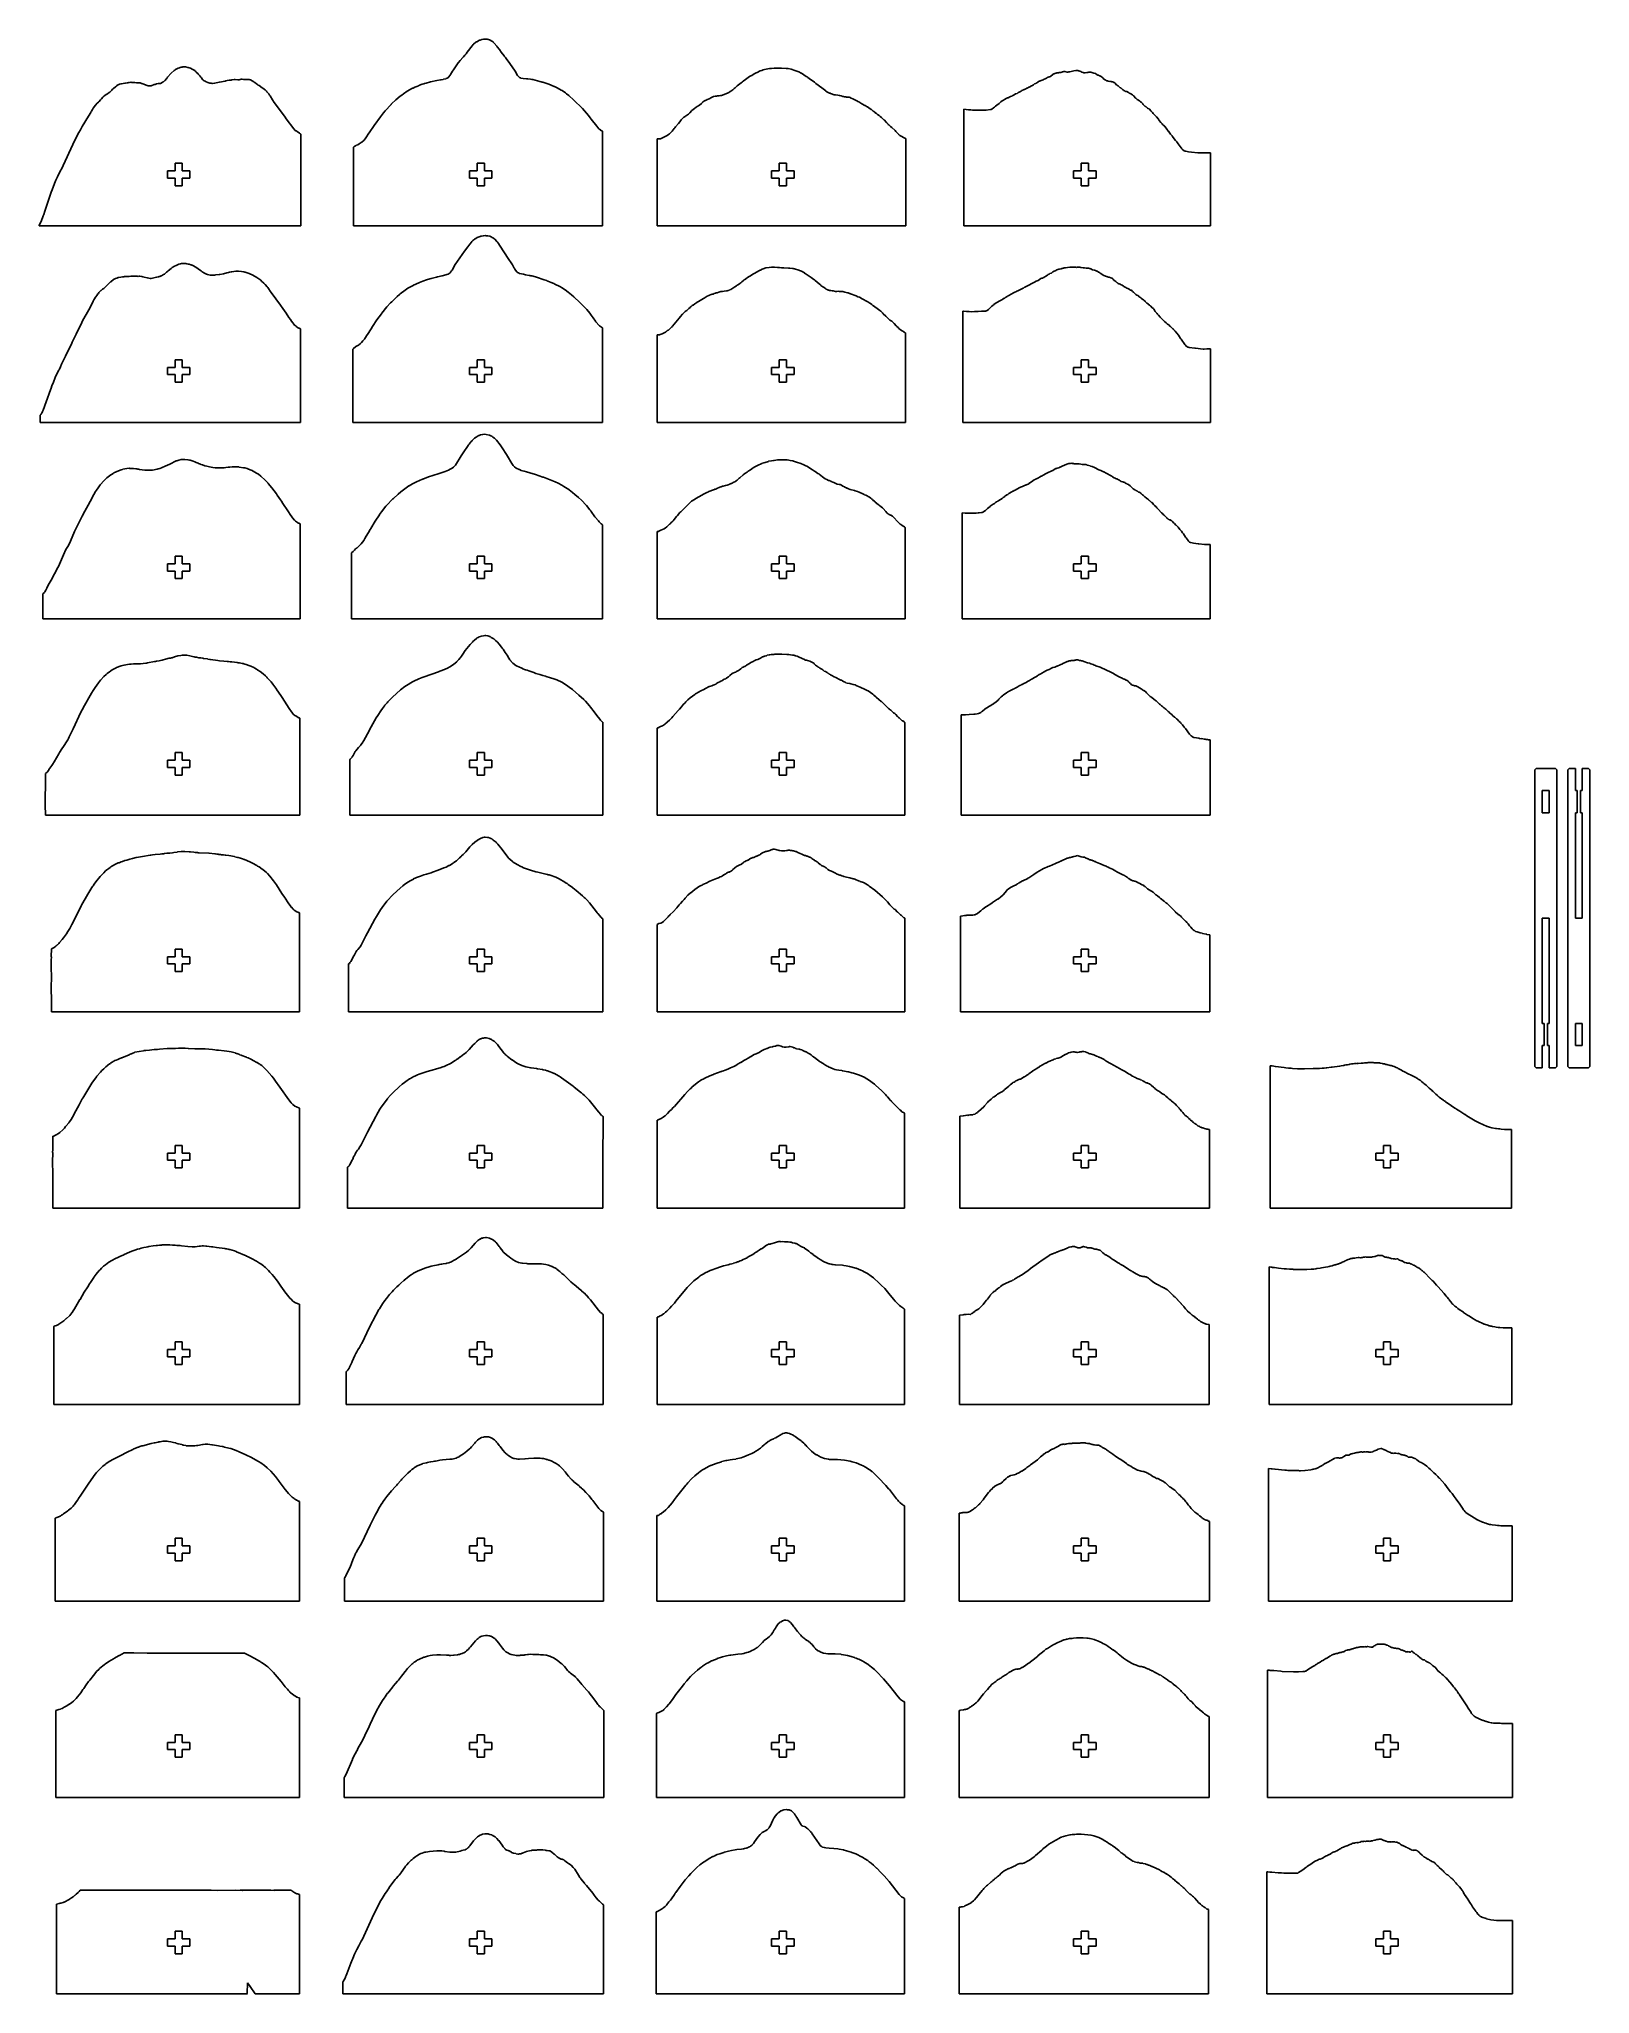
# Model space of a CAD drawing. Header units: metres. Extents: x -88 to 939, y 68 to 1362.
import ezdxf

# ---------------------------------------------------------------- set-up
doc = ezdxf.new("R2010")
doc.units = ezdxf.units.M

msp = doc.modelspace()

# ---------------------------------------------------------------- linework, layer by layer
for p, q in [((199.908, 1358.48), (199.618, 1358.2)), ((201.435, 1359.69), (199.908, 1358.48)), ((201.86, 1359.97), (201.435, 1359.69)), ((201.984, 1360.02), (201.86, 1359.97)), ((203.83, 1360.94), (201.984, 1360.02)), ((204.336, 1361.12), (203.83, 1360.94)), ((205.346, 1361.47), (204.336, 1361.12)), ((205.414, 1361.49), (205.346, 1361.47)), ((206.616, 1361.7), (205.414, 1361.49)), ((207.006, 1361.74), (206.616, 1361.7)), ((207.486, 1361.73), (207.006, 1361.74)), ((208.862, 1361.62), (207.486, 1361.73)), ((209.655, 1361.47), (208.862, 1361.62)), ((209.774, 1361.43), (209.655, 1361.47)), ((210.374, 1361.16), (209.774, 1361.43)), ((211.466, 1360.74), (210.374, 1361.16)), ((211.551, 1360.7), (211.466, 1360.74)), ((212.831, 1359.85), (211.551, 1360.7)), ((212.931, 1359.77), (212.831, 1359.85)), ((212.979, 1359.72), (212.931, 1359.77)), ((213.531, 1359.15), (212.979, 1359.72)), ((215.296, 1356.96), (213.531, 1359.15)), ((189.782, 1346.04), (186.56, 1341.5)), ((189.988, 1346.3), (189.782, 1346.04)), ((191.007, 1347.53), (189.988, 1346.3)), ((192.775, 1349.51), (191.007, 1347.53)), ((192.983, 1349.78), (192.775, 1349.51)), ((193.223, 1350.01), (192.983, 1349.78)), ((193.744, 1350.61), (193.223, 1350.01)), ((193.862, 1350.72), (193.744, 1350.61)), ((194.163, 1351.08), (193.862, 1350.72)), ((194.24, 1351.18), (194.163, 1351.08)), ((194.968, 1352.03), (194.24, 1351.18)), ((195.745, 1353.14), (194.968, 1352.03)), ((198.934, 1357.38), (195.745, 1353.14)), ((199.618, 1358.2), (198.934, 1357.38)), ((215.643, 1356.55), (215.296, 1356.96)), ((217.003, 1354.79), (215.643, 1356.55)), ((218.253, 1353.09), (217.003, 1354.79)), ((220.187, 1350.65), (218.253, 1353.09)), ((220.42, 1350.32), (220.187, 1350.65)), ((221.122, 1349.51), (220.42, 1350.32)), ((222.007, 1348.24), (221.122, 1349.51)), ((222.919, 1347.09), (222.007, 1348.24)), ((223.965, 1345.64), (222.919, 1347.09)), ((227.436, 1340.54), (223.965, 1345.64)), ((-30.9741, 1332.68), (-33.092, 1332.2)), ((-30.5724, 1332.68), (-30.9741, 1332.68)), ((-29.4212, 1332.75), (-30.5724, 1332.68)), ((-29.3239, 1332.74), (-29.4212, 1332.75)), ((-28.7583, 1332.82), (-29.3239, 1332.74)), ((-28.5391, 1332.95), (-28.7583, 1332.82)), ((-28.157, 1333.07), (-28.5391, 1332.95)), ((-27.869, 1333.08), (-28.157, 1333.07)), ((-27.7217, 1333.16), (-27.869, 1333.08)), ((-27.0652, 1333.12), (-27.7217, 1333.16)), ((-26.8654, 1333.14), (-27.0652, 1333.12)), ((-26.3439, 1333.09), (-26.8654, 1333.14)), ((-25.994, 1332.98), (-26.3439, 1333.09)), ((-25.5445, 1332.98), (-25.994, 1332.98)), ((-24.446, 1332.95), (-25.5445, 1332.98)), ((-23.2732, 1332.89), (-24.446, 1332.95)), ((-22.7332, 1332.9), (-23.2732, 1332.89)), ((-22.5845, 1332.88), (-22.7332, 1332.9)), ((-21.8573, 1332.84), (-22.5845, 1332.88)), ((-20.8859, 1332.72), (-21.8573, 1332.84)), ((-19.9178, 1332.37), (-20.8859, 1332.72)), ((-6.8403, 1332.61), (-7.4241, 1332.43)), ((-6.6651, 1332.73), (-6.8403, 1332.61)), ((-6.1988, 1332.93), (-6.6651, 1332.73)), ((-5.5717, 1333.35), (-6.1988, 1332.93)), ((-5.4511, 1333.45), (-5.5717, 1333.35)), ((-4.4655, 1334.31), (-5.4511, 1333.45)), ((-4.1277, 1334.66), (-4.4655, 1334.31)), ((-3.5532, 1335.35), (-4.1277, 1334.66)), ((-3.2349, 1335.69), (-3.5532, 1335.35)), ((-2.6639, 1336.47), (-3.2349, 1335.69)), ((-0.3413, 1339.09), (-2.6639, 1336.47)), ((1.7255, 1340.93), (-0.3413, 1339.09)), ((2.1728, 1341.23), (1.7255, 1340.93)), ((2.6854, 1341.59), (2.1728, 1341.23)), ((3.4437, 1341.97), (2.6854, 1341.59)), ((4.3322, 1342.46), (3.4437, 1341.97)), ((5.3245, 1342.79), (4.3322, 1342.46)), ((5.7386, 1342.86), (5.3245, 1342.79)), ((6.4369, 1343.13), (5.7386, 1342.86)), ((6.7288, 1343.18), (6.4369, 1343.13)), ((7.0493, 1343.2), (6.7288, 1343.18)), ((7.3546, 1343.28), (7.0493, 1343.2)), ((8.5478, 1343.33), (7.3546, 1343.28)), ((9.1491, 1343.28), (8.5478, 1343.33)), ((10.8228, 1342.96), (9.1491, 1343.28)), ((10.8792, 1342.95), (10.8228, 1342.96)), ((10.9543, 1342.92), (10.8792, 1342.95)), ((11.6931, 1342.72), (10.9543, 1342.92)), ((12.4838, 1342.46), (11.6931, 1342.72)), ((13.6882, 1341.82), (12.4838, 1342.46)), ((13.9202, 1341.71), (13.6882, 1341.82)), ((14.0655, 1341.62), (13.9202, 1341.71)), ((15.2925, 1340.89), (14.0655, 1341.62)), ((15.6952, 1340.5), (15.2925, 1340.89)), ((16.0321, 1340.2), (15.6952, 1340.5)), ((16.3522, 1339.9), (16.0321, 1340.2)), ((16.5553, 1339.66), (16.3522, 1339.9)), ((17.3543, 1338.94), (16.5553, 1339.66)), ((17.5541, 1338.7), (17.3543, 1338.94)), ((17.8561, 1338.41), (17.5541, 1338.7)), ((18.6096, 1337.53), (17.8561, 1338.41)), ((19.3937, 1336.56), (18.6096, 1337.53)), ((19.7548, 1336.05), (19.3937, 1336.56)), ((20.5385, 1335.03), (19.7548, 1336.05)), ((20.9612, 1334.66), (20.5385, 1335.03)), ((21.5959, 1334.13), (20.9612, 1334.66)), ((22.1602, 1333.84), (21.5959, 1334.13)), ((22.851, 1333.46), (22.1602, 1333.84)), ((24.0296, 1333), (22.851, 1333.46)), ((25.2863, 1332.58), (24.0296, 1333)), ((25.5958, 1332.53), (25.2863, 1332.58)), ((25.7795, 1332.54), (25.5958, 1332.53)), ((26.322, 1332.47), (25.7795, 1332.54)), ((28.3589, 1332.61), (27.121, 1332.45)), ((28.7259, 1332.62), (28.3589, 1332.61)), ((29.4331, 1332.73), (28.7259, 1332.62)), ((30.7041, 1332.99), (29.4331, 1332.73)), ((31.4517, 1333.13), (30.7041, 1332.99)), ((31.6231, 1333.15), (31.4517, 1333.13)), ((32.9914, 1333.49), (31.6231, 1333.15)), ((35.1667, 1333.86), (32.9914, 1333.49)), ((35.2642, 1333.88), (35.1667, 1333.86)), ((35.4072, 1333.92), (35.2642, 1333.88)), ((35.9651, 1334.16), (35.4072, 1333.92)), ((36.7767, 1334.36), (35.9651, 1334.16)), ((36.844, 1334.38), (36.7767, 1334.36)), ((36.8632, 1334.38), (36.844, 1334.38)), ((38.1731, 1334.62), (36.8632, 1334.38)), ((38.3174, 1334.6), (38.1731, 1334.62)), ((39.3687, 1334.65), (38.3174, 1334.6)), ((39.4514, 1334.66), (39.3687, 1334.65)), ((39.5293, 1334.66), (39.4514, 1334.66)), ((39.783, 1334.7), (39.5293, 1334.66)), ((41.3946, 1335.02), (39.783, 1334.7)), ((41.6674, 1335.07), (41.3946, 1335.02)), ((41.9509, 1335.03), (41.6674, 1335.07)), ((41.9858, 1335.03), (41.9509, 1335.03)), ((42.0852, 1335.04), (41.9858, 1335.03)), ((43.8741, 1334.88), (42.0852, 1335.04)), ((44.3378, 1334.81), (43.8741, 1334.88)), ((44.6379, 1334.84), (44.3378, 1334.81)), ((44.8313, 1334.87), (44.6379, 1334.84)), ((46.0416, 1335.17), (44.8313, 1334.87)), ((46.2726, 1335.18), (46.0416, 1335.17)), ((46.4149, 1335.21), (46.2726, 1335.18)), ((46.7361, 1335.2), (46.4149, 1335.21)), ((47.6308, 1335.1), (46.7361, 1335.2)), ((47.8492, 1335.04), (47.6308, 1335.1)), ((49.1623, 1334.95), (47.8492, 1335.04)), ((49.5805, 1334.93), (49.1623, 1334.95)), ((49.9225, 1334.97), (49.5805, 1334.93)), ((50.4855, 1335.03), (49.9225, 1334.97)), ((51.4789, 1334.92), (50.4855, 1335.03)), ((51.8071, 1334.85), (51.4789, 1334.92)), ((52.1641, 1334.79), (51.8071, 1334.85)), ((52.2516, 1334.76), (52.1641, 1334.79)), ((52.3082, 1334.73), (52.2516, 1334.76)), ((54.3754, 1333.44), (52.3082, 1334.73)), ((54.9565, 1333.02), (54.3754, 1333.44)), ((55.1522, 1332.91), (54.9565, 1333.02)), ((56.2913, 1332.04), (55.1522, 1332.91)), ((168.501, 1332.65), (167.554, 1332.34)), ((171.431, 1333.41), (168.501, 1332.65)), ((175.558, 1334.31), (171.431, 1333.41)), ((175.657, 1334.33), (175.558, 1334.31)), ((178.098, 1334.75), (175.657, 1334.33)), ((178.534, 1334.85), (178.098, 1334.75)), ((179.804, 1335.09), (178.534, 1334.85)), ((180.042, 1335.15), (179.804, 1335.09)), ((181.531, 1335.51), (180.042, 1335.15)), ((181.872, 1335.64), (181.531, 1335.51)), ((182.474, 1335.82), (181.872, 1335.64)), ((182.835, 1336.02), (182.474, 1335.82)), ((183.077, 1336.18), (182.835, 1336.02)), ((183.328, 1336.45), (183.077, 1336.18)), ((183.613, 1336.71), (183.328, 1336.45)), ((184.161, 1337.54), (183.613, 1336.71)), ((184.4, 1337.87), (184.161, 1337.54)), ((184.575, 1338.2), (184.4, 1337.87)), ((185.343, 1339.47), (184.575, 1338.2)), ((185.89, 1340.49), (185.343, 1339.47)), ((186.56, 1341.5), (185.89, 1340.49)), ((227.851, 1339.85), (227.436, 1340.54)), ((227.988, 1339.63), (227.851, 1339.85)), ((229.081, 1337.71), (227.988, 1339.63)), ((229.708, 1336.9), (229.081, 1337.71)), ((230.052, 1336.52), (229.708, 1336.9)), ((230.257, 1336.35), (230.052, 1336.52)), ((230.979, 1336.02), (230.257, 1336.35)), ((231.011, 1336.01), (230.979, 1336.02)), ((231.226, 1335.97), (231.011, 1336.01)), ((232.753, 1335.7), (231.226, 1335.97)), ((234.904, 1335.52), (232.753, 1335.7)), ((235.814, 1335.38), (234.904, 1335.52)), ((237.696, 1335.15), (235.814, 1335.38)), ((238.423, 1335), (237.696, 1335.15)), ((239.076, 1334.9), (238.423, 1335)), ((243.753, 1333.76), (239.076, 1334.9)), ((244.792, 1333.45), (243.753, 1333.76)), ((245.409, 1333.3), (244.792, 1333.45)), ((245.838, 1333.2), (245.409, 1333.3)), ((249.673, 1331.92), (245.838, 1333.2)), ((377.065, 1332.85), (375.419, 1331.52)), ((377.701, 1333.34), (377.065, 1332.85)), ((377.819, 1333.44), (377.701, 1333.34)), ((377.962, 1333.55), (377.819, 1333.44)), ((378.429, 1333.93), (377.962, 1333.55)), ((380.013, 1335.1), (378.429, 1333.93)), ((382.631, 1336.89), (380.013, 1335.1)), ((383.467, 1337.38), (382.631, 1336.89)), ((384.059, 1337.68), (383.467, 1337.38)), ((385.652, 1338.69), (384.059, 1337.68)), ((387.066, 1339.44), (385.652, 1338.69)), ((387.63, 1339.73), (387.066, 1339.44)), ((389.758, 1340.7), (387.63, 1339.73)), ((390.754, 1341.05), (389.758, 1340.7)), ((391.699, 1341.43), (390.754, 1341.05)), ((392.501, 1341.65), (391.699, 1341.43)), ((393.761, 1341.92), (392.501, 1341.65)), ((394.664, 1342.14), (393.761, 1341.92)), ((395.807, 1342.33), (394.664, 1342.14)), ((397.107, 1342.37), (395.807, 1342.33)), ((398.848, 1342.53), (397.107, 1342.37)), ((401.14, 1342.59), (398.848, 1342.53)), ((402.845, 1342.56), (401.14, 1342.59)), ((403.755, 1342.53), (402.845, 1342.56)), ((406.954, 1342.32), (403.755, 1342.53)), ((407.965, 1342.21), (406.954, 1342.32)), ((408.117, 1342.19), (407.965, 1342.21)), ((410.215, 1341.73), (408.117, 1342.19)), ((412.691, 1341.05), (410.215, 1341.73)), ((414.681, 1340.33), (412.691, 1341.05)), ((415.302, 1340.08), (414.681, 1340.33)), ((416.781, 1339.27), (415.302, 1340.08)), ((417.004, 1339.16), (416.781, 1339.27)), ((420.171, 1337.07), (417.004, 1339.16)), ((420.732, 1336.67), (420.171, 1337.07)), ((421.316, 1336.26), (420.732, 1336.67)), ((422.031, 1335.7), (421.316, 1336.26)), ((425.554, 1333.18), (422.031, 1335.7)), ((426.552, 1332.4), (425.554, 1333.18)), ((572.463, 1332.54), (572.143, 1332.32)), ((572.937, 1332.79), (572.463, 1332.54)), ((573.424, 1333.13), (572.937, 1332.79)), ((573.683, 1333.35), (573.424, 1333.13)), ((573.788, 1333.42), (573.683, 1333.35)), ((573.842, 1333.46), (573.788, 1333.42)), ((574.511, 1333.8), (573.842, 1333.46)), ((574.687, 1333.86), (574.511, 1333.8)), ((574.967, 1334.07), (574.687, 1333.86)), ((575.451, 1334.2), (574.967, 1334.07)), ((575.589, 1334.24), (575.451, 1334.2)), ((575.649, 1334.26), (575.589, 1334.24)), ((576.358, 1334.52), (575.649, 1334.26)), ((577.053, 1334.82), (576.358, 1334.52)), ((577.117, 1334.84), (577.053, 1334.82)), ((577.139, 1334.85), (577.117, 1334.84)), ((577.146, 1334.86), (577.139, 1334.85)), ((577.168, 1334.87), (577.146, 1334.86)), ((577.2, 1334.89), (577.168, 1334.87)), ((577.307, 1334.93), (577.2, 1334.89)), ((578.443, 1335.44), (577.307, 1334.93)), ((579.261, 1335.91), (578.443, 1335.44)), ((579.448, 1336.05), (579.261, 1335.91)), ((579.808, 1336.22), (579.448, 1336.05)), ((580.053, 1336.38), (579.808, 1336.22)), ((580.311, 1336.52), (580.053, 1336.38)), ((580.46, 1336.61), (580.311, 1336.52)), ((580.982, 1336.76), (580.46, 1336.61)), ((581.36, 1336.79), (580.982, 1336.76)), ((582.057, 1337.24), (581.36, 1336.79)), ((583.35, 1338.26), (582.057, 1337.24)), ((583.674, 1338.54), (583.35, 1338.26)), ((583.738, 1338.58), (583.674, 1338.54)), ((584.058, 1338.72), (583.738, 1338.58)), ((584.364, 1338.74), (584.058, 1338.72)), ((584.432, 1338.77), (584.364, 1338.74)), ((584.523, 1338.83), (584.432, 1338.77)), ((584.804, 1338.92), (584.523, 1338.83)), ((584.81, 1338.93), (584.804, 1338.92)), ((584.816, 1338.93), (584.81, 1338.93)), ((585.545, 1339.09), (584.816, 1338.93)), ((585.55, 1339.09), (585.545, 1339.09)), ((585.564, 1339.09), (585.55, 1339.09)), ((585.629, 1339.12), (585.564, 1339.09)), ((586.165, 1339.32), (585.629, 1339.12)), ((587.155, 1339.49), (586.165, 1339.32)), ((587.657, 1339.55), (587.155, 1339.49)), ((588.025, 1339.61), (587.657, 1339.55)), ((588.324, 1339.61), (588.025, 1339.61)), ((588.57, 1339.68), (588.324, 1339.61)), ((588.741, 1339.72), (588.57, 1339.68)), ((589.382, 1339.9), (588.741, 1339.72)), ((589.881, 1340.03), (589.382, 1339.9)), ((590.392, 1340.18), (589.881, 1340.03)), ((590.497, 1340.2), (590.392, 1340.18)), ((590.592, 1340.25), (590.497, 1340.2)), ((590.821, 1340.31), (590.592, 1340.25)), ((591.075, 1340.32), (590.821, 1340.31)), ((591.148, 1340.31), (591.075, 1340.32)), ((591.478, 1340.25), (591.148, 1340.31)), ((593.053, 1339.96), (591.478, 1340.25)), ((593.231, 1339.96), (593.053, 1339.96)), ((593.388, 1339.94), (593.231, 1339.96)), ((594.019, 1340.06), (593.388, 1339.94)), ((594.549, 1340.1), (594.019, 1340.06)), ((594.704, 1340.13), (594.549, 1340.1)), ((594.721, 1340.12), (594.704, 1340.13)), ((595.688, 1340.33), (594.721, 1340.12)), ((596.416, 1340.56), (595.688, 1340.33)), ((597.398, 1340.7), (596.416, 1340.56)), ((598.643, 1341.03), (597.398, 1340.7)), ((599.398, 1341.06), (598.643, 1341.03)), ((599.755, 1340.88), (599.398, 1341.06)), ((599.771, 1340.88), (599.755, 1340.88)), ((599.804, 1340.88), (599.771, 1340.88)), ((600.033, 1340.85), (599.804, 1340.88)), ((600.455, 1340.73), (600.033, 1340.85)), ((600.517, 1340.7), (600.455, 1340.73)), ((600.539, 1340.7), (600.517, 1340.7)), ((600.622, 1340.68), (600.539, 1340.7)), ((601.32, 1340.42), (600.622, 1340.68)), ((601.939, 1340.28), (601.32, 1340.42)), ((602.009, 1340.25), (601.939, 1340.28)), ((602.085, 1340.22), (602.009, 1340.25)), ((602.759, 1339.88), (602.085, 1340.22)), ((603.479, 1339.6), (602.759, 1339.88)), ((603.58, 1339.58), (603.479, 1339.6)), ((603.917, 1339.52), (603.58, 1339.58)), ((603.983, 1339.52), (603.917, 1339.52)), ((604.953, 1339.52), (603.983, 1339.52)), ((605.898, 1339.58), (604.953, 1339.52)), ((606.084, 1339.58), (605.898, 1339.58)), ((606.159, 1339.59), (606.084, 1339.58)), ((606.496, 1339.67), (606.159, 1339.59)), ((606.592, 1339.68), (606.496, 1339.67)), ((607.277, 1339.89), (606.592, 1339.68)), ((607.612, 1339.83), (607.277, 1339.89)), ((607.746, 1339.88), (607.612, 1339.83)), ((608.419, 1339.89), (607.746, 1339.88)), ((608.59, 1339.88), (608.419, 1339.89)), ((608.731, 1339.82), (608.59, 1339.88)), ((609.027, 1339.7), (608.731, 1339.82)), ((609.173, 1339.66), (609.027, 1339.7)), ((609.378, 1339.58), (609.173, 1339.66)), ((609.486, 1339.56), (609.378, 1339.58)), ((609.818, 1339.45), (609.486, 1339.56)), ((609.862, 1339.44), (609.818, 1339.45)), ((609.928, 1339.41), (609.862, 1339.44)), ((609.944, 1339.4), (609.928, 1339.41)), ((610.628, 1339.13), (609.944, 1339.4)), ((611.747, 1338.92), (610.628, 1339.13)), ((612.829, 1338.18), (611.747, 1338.92)), ((613.273, 1337.97), (612.829, 1338.18)), ((613.469, 1337.89), (613.273, 1337.97)), ((613.75, 1337.83), (613.469, 1337.89)), ((614.291, 1337.53), (613.75, 1337.83)), ((614.416, 1337.41), (614.291, 1337.53)), ((614.555, 1337.36), (614.416, 1337.41)), ((615.027, 1337.25), (614.555, 1337.36)), ((615.175, 1337.21), (615.027, 1337.25)), ((615.493, 1336.99), (615.175, 1337.21)), ((616.462, 1336.02), (615.493, 1336.99)), ((617.517, 1335.08), (616.462, 1336.02)), ((617.595, 1335.04), (617.517, 1335.08)), ((617.823, 1335.02), (617.595, 1335.04)), ((618.183, 1334.77), (617.823, 1335.02)), ((618.488, 1334.54), (618.183, 1334.77)), ((618.682, 1334.4), (618.488, 1334.54)), ((619.034, 1334.18), (618.682, 1334.4)), ((619.697, 1334.07), (619.034, 1334.18)), ((619.77, 1334.04), (619.697, 1334.07)), ((619.834, 1334.02), (619.77, 1334.04)), ((619.939, 1333.98), (619.834, 1334.02)), ((620.345, 1333.82), (619.939, 1333.98)), ((620.603, 1333.76), (620.345, 1333.82)), ((620.85, 1333.79), (620.603, 1333.76)), ((621.358, 1333.75), (620.85, 1333.79)), ((621.512, 1333.81), (621.358, 1333.75)), ((621.74, 1333.76), (621.512, 1333.81)), ((622.045, 1333.77), (621.74, 1333.76)), ((622.609, 1333.5), (622.045, 1333.77)), ((622.795, 1333.47), (622.609, 1333.5)), ((622.996, 1333.4), (622.795, 1333.47)), ((623.272, 1333.39), (622.996, 1333.4)), ((623.938, 1333.03), (623.272, 1333.39)), ((624.152, 1332.94), (623.938, 1333.03)), ((624.446, 1332.75), (624.152, 1332.94)), ((624.869, 1332.28), (624.446, 1332.75)), ((-48.3885, 1320.08), (-49.194, 1319.34)), ((-48.0556, 1320.44), (-48.3885, 1320.08)), ((-47.0643, 1321.44), (-48.0556, 1320.44)), ((-46.5032, 1322.16), (-47.0643, 1321.44)), ((-45.5088, 1323.23), (-46.5032, 1322.16)), ((-45.1472, 1323.65), (-45.5088, 1323.23)), ((-45.0322, 1323.77), (-45.1472, 1323.65)), ((-44.9148, 1323.87), (-45.0322, 1323.77)), ((-44.7924, 1323.94), (-44.9148, 1323.87)), ((-44.2701, 1324.44), (-44.7924, 1323.94)), ((-43.4268, 1324.98), (-44.2701, 1324.44)), ((-43.4083, 1324.99), (-43.4268, 1324.98)), ((-43.375, 1325), (-43.4083, 1324.99)), ((-42.5198, 1325.52), (-43.375, 1325)), ((-41.3749, 1326.29), (-42.5198, 1325.52)), ((-40.9927, 1326.61), (-41.3749, 1326.29)), ((-39.6614, 1327.89), (-40.9927, 1326.61)), ((-39.0544, 1328.56), (-39.6614, 1327.89)), ((-38.5027, 1329.03), (-39.0544, 1328.56)), ((-37.2108, 1330.21), (-38.5027, 1329.03)), ((-36.5398, 1330.65), (-37.2108, 1330.21)), ((-36.1927, 1330.93), (-36.5398, 1330.65)), ((-35.8028, 1331.2), (-36.1927, 1330.93)), ((-34.9817, 1331.71), (-35.8028, 1331.2)), ((-34.5067, 1331.94), (-34.9817, 1331.71)), ((-33.6401, 1332.1), (-34.5067, 1331.94)), ((-33.318, 1332.16), (-33.6401, 1332.1)), ((-33.092, 1332.2), (-33.318, 1332.16)), ((-19.6442, 1332.29), (-19.9178, 1332.37)), ((-18.9372, 1332.06), (-19.6442, 1332.29)), ((-16.2188, 1330.94), (-18.9372, 1332.06)), ((-16.1926, 1330.93), (-16.2188, 1330.94)), ((-15.4719, 1330.75), (-16.1926, 1330.93)), ((-15.2867, 1330.72), (-15.4719, 1330.75)), ((-14.6321, 1330.72), (-15.2867, 1330.72)), ((-14.4706, 1330.78), (-14.6321, 1330.72)), ((-14.1694, 1330.8), (-14.4706, 1330.78)), ((-13.5386, 1330.91), (-14.1694, 1330.8)), ((-13.175, 1331.02), (-13.5386, 1330.91)), ((-11.9523, 1331.54), (-13.175, 1331.02)), ((-11.4532, 1331.71), (-11.9523, 1331.54)), ((-11.1279, 1331.78), (-11.4532, 1331.71)), ((-10.9689, 1331.79), (-11.1279, 1331.78)), ((-10.4505, 1331.99), (-10.9689, 1331.79)), ((-10.0879, 1332.05), (-10.4505, 1331.99)), ((-9.7681, 1332.17), (-10.0879, 1332.05)), ((-8.8358, 1332.27), (-9.7681, 1332.17)), ((-8.7021, 1332.3), (-8.8358, 1332.27)), ((-8.5627, 1332.29), (-8.7021, 1332.3)), ((-7.6483, 1332.38), (-8.5627, 1332.29)), ((-7.4241, 1332.43), (-7.6483, 1332.38)), ((26.6795, 1332.45), (26.322, 1332.47)), ((27.121, 1332.45), (26.6795, 1332.45)), ((56.8931, 1331.71), (56.2913, 1332.04)), ((57.4037, 1331.32), (56.8931, 1331.71)), ((57.8673, 1331.07), (57.4037, 1331.32)), ((58.9355, 1330.36), (57.8673, 1331.07)), ((59.1506, 1330.2), (58.9355, 1330.36)), ((61.2583, 1328.64), (59.1506, 1330.2)), ((61.6028, 1328.37), (61.2583, 1328.64)), ((61.8856, 1328.11), (61.6028, 1328.37)), ((62.2898, 1327.76), (61.8856, 1328.11)), ((62.787, 1327.2), (62.2898, 1327.76)), ((63.1142, 1326.9), (62.787, 1327.2)), ((63.9438, 1325.98), (63.1142, 1326.9)), ((64.1549, 1325.72), (63.9438, 1325.98)), ((64.2728, 1325.55), (64.1549, 1325.72)), ((64.8145, 1324.74), (64.2728, 1325.55)), ((65.2654, 1324.13), (64.8145, 1324.74)), ((66.8571, 1321.62), (65.2654, 1324.13)), ((67.9667, 1319.76), (66.8571, 1321.62)), ((68.7038, 1318.63), (67.9667, 1319.76)), ((148.452, 1321.45), (145.688, 1318.87)), ((151.297, 1323.93), (148.452, 1321.45)), ((152.338, 1324.72), (151.297, 1323.93)), ((153.585, 1325.58), (152.338, 1324.72)), ((155.94, 1327.26), (153.585, 1325.58)), ((156.026, 1327.3), (155.94, 1327.26)), ((159.539, 1329.19), (156.026, 1327.3)), ((159.887, 1329.37), (159.539, 1329.19)), ((161.034, 1329.91), (159.887, 1329.37)), ((162.328, 1330.47), (161.034, 1329.91)), ((163.371, 1330.9), (162.328, 1330.47)), ((164.146, 1331.19), (163.371, 1330.9)), ((165.876, 1331.81), (164.146, 1331.19)), ((167.03, 1332.18), (165.876, 1331.81)), ((167.416, 1332.31), (167.03, 1332.18)), ((167.554, 1332.34), (167.416, 1332.31)), ((253.211, 1330.45), (249.673, 1331.92)), ((253.406, 1330.36), (253.211, 1330.45)), ((255.211, 1329.49), (253.406, 1330.36)), ((257.964, 1327.91), (255.211, 1329.49)), ((258.506, 1327.62), (257.964, 1327.91)), ((260.687, 1326.12), (258.506, 1327.62)), ((261.446, 1325.55), (260.687, 1326.12)), ((262.99, 1324.36), (261.446, 1325.55)), ((263.293, 1324.11), (262.99, 1324.36)), ((266.054, 1321.6), (263.293, 1324.11)), ((266.596, 1321.07), (266.054, 1321.6)), ((268.166, 1319.6), (266.596, 1321.07)), ((270.035, 1317.76), (268.166, 1319.6)), ((351.698, 1320.04), (351.193, 1319.5)), ((351.792, 1320.12), (351.698, 1320.04)), ((353.345, 1321.08), (351.792, 1320.12)), ((353.56, 1321.2), (353.345, 1321.08)), ((353.825, 1321.28), (353.56, 1321.2)), ((354.649, 1321.71), (353.825, 1321.28)), ((354.788, 1321.79), (354.649, 1321.71)), ((355.938, 1322.31), (354.788, 1321.79)), ((357.395, 1323.01), (355.938, 1322.31)), ((358.689, 1323.65), (357.395, 1323.01)), ((358.78, 1323.68), (358.689, 1323.65)), ((359.804, 1323.93), (358.78, 1323.68)), ((359.944, 1323.95), (359.804, 1323.93)), ((360.676, 1324.02), (359.944, 1323.95)), ((360.862, 1324.05), (360.676, 1324.02)), ((361.527, 1324.11), (360.862, 1324.05)), ((361.779, 1324.1), (361.527, 1324.11)), ((362.047, 1324.12), (361.779, 1324.1)), ((362.444, 1324.16), (362.047, 1324.12)), ((363.374, 1324.38), (362.444, 1324.16)), ((363.749, 1324.44), (363.374, 1324.38)), ((364.019, 1324.47), (363.749, 1324.44)), ((364.146, 1324.51), (364.019, 1324.47)), ((364.264, 1324.51), (364.146, 1324.51)), ((364.505, 1324.55), (364.264, 1324.51)), ((364.658, 1324.58), (364.505, 1324.55)), ((368.504, 1326.18), (364.658, 1324.58)), ((368.947, 1326.42), (368.504, 1326.18)), ((369.571, 1326.82), (368.947, 1326.42)), ((369.872, 1326.99), (369.571, 1326.82)), ((370.188, 1327.23), (369.872, 1326.99)), ((371.52, 1328.17), (370.188, 1327.23)), ((371.712, 1328.34), (371.52, 1328.17)), ((372.54, 1329.03), (371.712, 1328.34)), ((373.177, 1329.55), (372.54, 1329.03)), ((374.468, 1330.71), (373.177, 1329.55)), ((375.419, 1331.52), (374.468, 1330.71)), ((430.552, 1329.44), (426.552, 1332.4)), ((431.308, 1328.85), (430.552, 1329.44)), ((433.062, 1327.39), (431.308, 1328.85)), ((433.211, 1327.25), (433.062, 1327.39)), ((433.862, 1326.83), (433.211, 1327.25)), ((434.184, 1326.65), (433.862, 1326.83)), ((435.101, 1326.27), (434.184, 1326.65)), ((435.665, 1325.99), (435.101, 1326.27)), ((436.016, 1325.85), (435.665, 1325.99)), ((436.757, 1325.57), (436.016, 1325.85)), ((436.879, 1325.54), (436.757, 1325.57)), ((438.687, 1324.92), (436.879, 1325.54)), ((438.798, 1324.88), (438.687, 1324.92)), ((439.061, 1324.87), (438.798, 1324.88)), ((439.654, 1324.92), (439.061, 1324.87)), ((441.057, 1324.69), (439.654, 1324.92)), ((441.988, 1324.5), (441.057, 1324.69)), ((442.191, 1324.44), (441.988, 1324.5)), ((442.44, 1324.41), (442.191, 1324.44)), ((443.238, 1324.18), (442.44, 1324.41)), ((443.415, 1324.14), (443.238, 1324.18)), ((444.505, 1323.8), (443.415, 1324.14)), ((445.1, 1323.65), (444.505, 1323.8)), ((445.271, 1323.62), (445.1, 1323.65)), ((445.809, 1323.55), (445.271, 1323.62)), ((446.041, 1323.55), (445.809, 1323.55)), ((446.43, 1323.53), (446.041, 1323.55)), ((446.912, 1323.38), (446.43, 1323.53)), ((447.521, 1323.34), (446.912, 1323.38)), ((447.682, 1323.36), (447.521, 1323.34)), ((448.518, 1323.26), (447.682, 1323.36)), ((448.686, 1323.23), (448.518, 1323.26)), ((449.349, 1323), (448.686, 1323.23)), ((449.434, 1322.97), (449.349, 1323)), ((449.474, 1322.95), (449.434, 1322.97)), ((451.445, 1322.02), (449.474, 1322.95)), ((451.496, 1322), (451.445, 1322.02)), ((452.305, 1321.63), (451.496, 1322)), ((454.102, 1320.72), (452.305, 1321.63)), ((454.44, 1320.49), (454.102, 1320.72)), ((454.91, 1320.26), (454.44, 1320.49)), ((455.649, 1319.77), (454.91, 1320.26)), ((455.719, 1319.73), (455.649, 1319.77)), ((456.938, 1318.95), (455.719, 1319.73)), ((548.385, 1319.66), (547.826, 1319.15)), ((548.536, 1319.76), (548.385, 1319.66)), ((549.123, 1320.28), (548.536, 1319.76)), ((549.975, 1320.92), (549.123, 1320.28)), ((550.381, 1321.13), (549.975, 1320.92)), ((551.82, 1322.05), (550.381, 1321.13)), ((552.158, 1322.24), (551.82, 1322.05)), ((552.454, 1322.35), (552.158, 1322.24)), ((552.599, 1322.47), (552.454, 1322.35)), ((553.434, 1322.86), (552.599, 1322.47)), ((553.67, 1322.89), (553.434, 1322.86)), ((553.779, 1322.92), (553.67, 1322.89)), ((554.894, 1323.5), (553.779, 1322.92)), ((555.341, 1323.65), (554.894, 1323.5)), ((556.29, 1324.05), (555.341, 1323.65)), ((556.507, 1324.2), (556.29, 1324.05)), ((556.897, 1324.36), (556.507, 1324.2)), ((557.85, 1324.92), (556.897, 1324.36)), ((558.732, 1325.41), (557.85, 1324.92)), ((559.751, 1325.84), (558.732, 1325.41)), ((560.469, 1326.35), (559.751, 1325.84)), ((560.686, 1326.5), (560.469, 1326.35)), ((561.161, 1326.72), (560.686, 1326.5)), ((561.579, 1326.87), (561.161, 1326.72)), ((562.557, 1327.32), (561.579, 1326.87)), ((563.002, 1327.67), (562.557, 1327.32)), ((563.977, 1328.18), (563.002, 1327.67)), ((564.106, 1328.23), (563.977, 1328.18)), ((564.557, 1328.39), (564.106, 1328.23)), ((564.643, 1328.39), (564.557, 1328.39)), ((565.171, 1328.53), (564.643, 1328.39)), ((565.579, 1328.76), (565.171, 1328.53)), ((566.314, 1329.2), (565.579, 1328.76)), ((566.486, 1329.28), (566.314, 1329.2)), ((566.885, 1329.5), (566.486, 1329.28)), ((567.557, 1329.85), (566.885, 1329.5)), ((567.613, 1329.91), (567.557, 1329.85)), ((567.736, 1329.98), (567.613, 1329.91)), ((568.59, 1330.36), (567.736, 1329.98)), ((568.987, 1330.56), (568.59, 1330.36)), ((569.262, 1330.73), (568.987, 1330.56)), ((569.492, 1330.83), (569.262, 1330.73)), ((570.106, 1331.27), (569.492, 1330.83)), ((570.62, 1331.54), (570.106, 1331.27)), ((571.284, 1332.03), (570.62, 1331.54)), ((571.316, 1332.04), (571.284, 1332.03)), ((572.143, 1332.32), (571.316, 1332.04)), ((625.261, 1331.8), (624.869, 1332.28)), ((625.657, 1331.57), (625.261, 1331.8)), ((625.88, 1331.41), (625.657, 1331.57)), ((626.304, 1331.01), (625.88, 1331.41)), ((626.611, 1330.71), (626.304, 1331.01)), ((627.666, 1329.87), (626.611, 1330.71)), ((627.83, 1329.73), (627.666, 1329.87)), ((628.072, 1329.51), (627.83, 1329.73)), ((628.209, 1329.47), (628.072, 1329.51)), ((628.46, 1329.45), (628.209, 1329.47)), ((628.645, 1329.29), (628.46, 1329.45)), ((628.86, 1329.15), (628.645, 1329.29)), ((629.238, 1328.73), (628.86, 1329.15)), ((629.684, 1328.29), (629.238, 1328.73)), ((629.933, 1328.17), (629.684, 1328.29)), ((630.473, 1327.83), (629.933, 1328.17)), ((630.89, 1327.5), (630.473, 1327.83)), ((631.047, 1327.41), (630.89, 1327.5)), ((631.299, 1327.17), (631.047, 1327.41)), ((631.546, 1327.05), (631.299, 1327.17)), ((631.698, 1326.95), (631.546, 1327.05)), ((631.943, 1327.15), (631.698, 1326.95)), ((632.057, 1327.3), (631.943, 1327.15)), ((632.32, 1327.11), (632.057, 1327.3)), ((632.451, 1327.14), (632.32, 1327.11)), ((632.892, 1326.87), (632.451, 1327.14)), ((633.152, 1326.65), (632.892, 1326.87)), ((633.659, 1326.37), (633.152, 1326.65)), ((633.779, 1326.27), (633.659, 1326.37)), ((633.87, 1326.18), (633.779, 1326.27)), ((634.08, 1325.97), (633.87, 1326.18)), ((634.162, 1325.94), (634.08, 1325.97)), ((634.23, 1325.91), (634.162, 1325.94)), ((635.138, 1325.52), (634.23, 1325.91)), ((635.517, 1325.26), (635.138, 1325.52)), ((635.795, 1325.04), (635.517, 1325.26)), ((636.106, 1324.76), (635.795, 1325.04)), ((636.36, 1324.56), (636.106, 1324.76)), ((636.634, 1324.4), (636.36, 1324.56)), ((636.925, 1324.19), (636.634, 1324.4)), ((636.951, 1324.16), (636.925, 1324.19)), ((636.998, 1324.09), (636.951, 1324.16)), ((638.014, 1322.91), (636.998, 1324.09)), ((638.305, 1322.64), (638.014, 1322.91)), ((638.631, 1322.4), (638.305, 1322.64)), ((639.243, 1321.87), (638.631, 1322.4)), ((639.654, 1321.54), (639.243, 1321.87)), ((640.171, 1321.23), (639.654, 1321.54)), ((640.292, 1321.18), (640.171, 1321.23)), ((640.742, 1320.84), (640.292, 1321.18)), ((641.238, 1320.47), (640.742, 1320.84)), ((641.431, 1320.38), (641.238, 1320.47)), ((641.501, 1320.36), (641.431, 1320.38)), ((641.538, 1320.34), (641.501, 1320.36)), ((641.569, 1320.32), (641.538, 1320.34)), ((641.868, 1320.09), (641.569, 1320.32)), ((642.241, 1319.82), (641.868, 1320.09)), ((642.323, 1319.75), (642.241, 1319.82)), ((642.492, 1319.56), (642.323, 1319.75)), ((-55.0012, 1310.67), (-59.2259, 1303.81)), ((-53.5702, 1313.18), (-55.0012, 1310.67)), ((-53.3937, 1313.51), (-53.5702, 1313.18)), ((-53.1351, 1314.04), (-53.3937, 1313.51)), ((-52.3949, 1315.2), (-53.1351, 1314.04)), ((-52.171, 1315.63), (-52.3949, 1315.2)), ((-51.9525, 1315.99), (-52.171, 1315.63)), ((-51.8094, 1316.2), (-51.9525, 1315.99)), ((-51.2793, 1316.81), (-51.8094, 1316.2)), ((-50.3286, 1318.11), (-51.2793, 1316.81)), ((-49.194, 1319.34), (-50.3286, 1318.11)), ((75.177, 1310.01), (68.7038, 1318.63)), ((75.9455, 1309.04), (75.177, 1310.01)), ((80.8568, 1302.45), (75.9455, 1309.04)), ((138.398, 1310.38), (134.122, 1304.53)), ((140.357, 1312.9), (138.398, 1310.38)), ((141.463, 1314.27), (140.357, 1312.9)), ((145.344, 1318.54), (141.463, 1314.27)), ((145.446, 1318.64), (145.344, 1318.54)), ((145.688, 1318.87), (145.446, 1318.64)), ((270.424, 1317.4), (270.035, 1317.76)), ((270.501, 1317.33), (270.424, 1317.4)), ((270.764, 1317.06), (270.501, 1317.33)), ((272.088, 1315.75), (270.764, 1317.06)), ((275.977, 1311.26), (272.088, 1315.75)), ((277.187, 1309.66), (275.977, 1311.26)), ((277.872, 1308.81), (277.187, 1309.66)), ((281.545, 1304.06), (277.872, 1308.81)), ((336.449, 1307.02), (335.526, 1305.79)), ((337.42, 1308.21), (336.449, 1307.02)), ((338.332, 1309.18), (337.42, 1308.21)), ((339.177, 1310), (338.332, 1309.18)), ((339.247, 1310.07), (339.177, 1310)), ((339.986, 1310.53), (339.247, 1310.07)), ((340.444, 1310.89), (339.986, 1310.53)), ((340.856, 1311.16), (340.444, 1310.89)), ((342.199, 1312.16), (340.856, 1311.16)), ((342.663, 1312.57), (342.199, 1312.16)), ((343.083, 1313.01), (342.663, 1312.57)), ((344.524, 1314.42), (343.083, 1313.01)), ((346.147, 1315.75), (344.524, 1314.42)), ((346.283, 1315.86), (346.147, 1315.75)), ((346.43, 1315.97), (346.283, 1315.86)), ((346.983, 1316.36), (346.43, 1315.97)), ((347.302, 1316.63), (346.983, 1316.36)), ((348, 1317.16), (347.302, 1316.63)), ((349.526, 1318.12), (348, 1317.16)), ((350.8, 1319.2), (349.526, 1318.12)), ((351.193, 1319.5), (350.8, 1319.2)), ((458.929, 1317.83), (456.938, 1318.95)), ((458.999, 1317.8), (458.929, 1317.83)), ((459.045, 1317.77), (458.999, 1317.8)), ((459.151, 1317.71), (459.045, 1317.77)), ((460.508, 1317.01), (459.151, 1317.71)), ((460.722, 1316.82), (460.508, 1317.01)), ((461.591, 1316.26), (460.722, 1316.82)), ((461.675, 1316.19), (461.591, 1316.26)), ((463.252, 1315.19), (461.675, 1316.19)), ((463.321, 1315.14), (463.252, 1315.19)), ((463.634, 1314.96), (463.321, 1315.14)), ((464.573, 1314.08), (463.634, 1314.96)), ((464.993, 1313.76), (464.573, 1314.08)), ((465.287, 1313.53), (464.993, 1313.76)), ((465.666, 1313.22), (465.287, 1313.53)), ((466.698, 1312.4), (465.666, 1313.22)), ((466.889, 1312.32), (466.698, 1312.4)), ((466.966, 1312.25), (466.889, 1312.32)), ((467.477, 1311.84), (466.966, 1312.25)), ((468.372, 1311.21), (467.477, 1311.84)), ((468.48, 1311.11), (468.372, 1311.21)), ((468.673, 1310.99), (468.48, 1311.11)), ((469.119, 1310.56), (468.673, 1310.99)), ((469.942, 1309.87), (469.119, 1310.56)), ((470.273, 1309.61), (469.942, 1309.87)), ((470.523, 1309.32), (470.273, 1309.61)), ((471.31, 1308.59), (470.523, 1309.32)), ((471.574, 1308.35), (471.31, 1308.59)), ((471.707, 1308.21), (471.574, 1308.35)), ((473.351, 1306.59), (471.707, 1308.21)), ((527.697, 1315), (524.547, 1315.37)), ((524.547, 1315.37), (524.547, 1276.75)), ((527.856, 1314.99), (527.697, 1315)), ((528.729, 1314.89), (527.856, 1314.99)), ((529.209, 1314.87), (528.729, 1314.89)), ((530.373, 1314.76), (529.209, 1314.87)), ((531.303, 1314.77), (530.373, 1314.76)), ((531.383, 1314.76), (531.303, 1314.77)), ((532.433, 1314.76), (531.383, 1314.76)), ((534.781, 1314.73), (532.433, 1314.76)), ((537.404, 1314.81), (534.781, 1314.73)), ((538.527, 1314.77), (537.404, 1314.81)), ((539.297, 1314.77), (538.527, 1314.77)), ((542.231, 1315.09), (539.297, 1314.77)), ((542.308, 1315.09), (542.231, 1315.09)), ((542.361, 1315.09), (542.308, 1315.09)), ((542.831, 1315.24), (542.361, 1315.09)), ((542.982, 1315.3), (542.831, 1315.24)), ((544.169, 1316.18), (542.982, 1315.3)), ((544.903, 1316.8), (544.169, 1316.18)), ((545.403, 1317.25), (544.903, 1316.8)), ((546.367, 1317.99), (545.403, 1317.25)), ((547.826, 1319.15), (546.367, 1317.99)), ((642.643, 1319.35), (642.492, 1319.56)), ((642.975, 1318.87), (642.643, 1319.35)), ((643.276, 1318.52), (642.975, 1318.87)), ((644.404, 1317.32), (643.276, 1318.52)), ((644.584, 1317.17), (644.404, 1317.32)), ((644.848, 1317.1), (644.584, 1317.17)), ((644.985, 1317.09), (644.848, 1317.1)), ((645.98, 1316.22), (644.985, 1317.09)), ((646.051, 1316.12), (645.98, 1316.22)), ((646.23, 1316.03), (646.051, 1316.12)), ((646.703, 1315.65), (646.23, 1316.03)), ((646.999, 1315.73), (646.703, 1315.65)), ((647.09, 1315.72), (646.999, 1315.73)), ((647.375, 1315.41), (647.09, 1315.72)), ((647.526, 1315.35), (647.375, 1315.41)), ((648.273, 1314.29), (647.526, 1315.35)), ((648.449, 1314.07), (648.273, 1314.29)), ((648.595, 1313.96), (648.449, 1314.07)), ((648.73, 1313.85), (648.595, 1313.96)), ((649.133, 1313.32), (648.73, 1313.85)), ((649.179, 1313.29), (649.133, 1313.32)), ((649.352, 1313.07), (649.179, 1313.29)), ((649.978, 1312.5), (649.352, 1313.07)), ((650.174, 1312.31), (649.978, 1312.5)), ((651.942, 1310.47), (650.174, 1312.31)), ((652.032, 1310.4), (651.942, 1310.47)), ((652.108, 1310.3), (652.032, 1310.4)), ((653.372, 1308.71), (652.108, 1310.3)), ((653.688, 1308.26), (653.372, 1308.71)), ((653.793, 1308.12), (653.688, 1308.26)), ((653.917, 1307.91), (653.793, 1308.12)), ((654.985, 1306.55), (653.917, 1307.91)), ((-62.2363, 1298.29), (-65.415, 1291.88)), ((-61.3772, 1299.96), (-62.2363, 1298.29)), ((-60.4207, 1301.58), (-61.3772, 1299.96)), ((-59.9085, 1302.5), (-60.4207, 1301.58)), ((-59.2259, 1303.81), (-59.9085, 1302.5)), ((80.9558, 1302.33), (80.8568, 1302.45)), ((81.8981, 1301.35), (80.9558, 1302.33)), ((82.175, 1301.12), (81.8981, 1301.35)), ((82.376, 1300.94), (82.175, 1301.12)), ((83.0715, 1300.49), (82.376, 1300.94)), ((83.2966, 1300.33), (83.0715, 1300.49)), ((83.712, 1300.1), (83.2966, 1300.33)), ((84.6661, 1299.5), (83.712, 1300.1)), ((85.1834, 1299.13), (84.6661, 1299.5)), ((85.45, 1298.99), (85.1834, 1299.13)), ((85.5907, 1298.9), (85.45, 1298.99)), ((85.5953, 1238.06), (85.5907, 1298.9)), ((127.396, 1294.91), (125.97, 1293.56)), ((128.511, 1296.31), (127.396, 1294.91)), ((130.676, 1299.47), (128.511, 1296.31)), ((130.903, 1299.75), (130.676, 1299.47)), ((134.122, 1304.53), (130.903, 1299.75)), ((282.928, 1302.41), (281.545, 1304.06)), ((283.58, 1301.86), (282.928, 1302.41)), ((283.877, 1301.64), (283.58, 1301.86)), ((283.98, 1301.56), (283.877, 1301.64)), ((284.473, 1301.33), (283.98, 1301.56)), ((284.703, 1301.2), (284.473, 1301.33)), ((284.92, 1301.09), (284.703, 1301.2)), ((285.231, 1300.88), (284.92, 1301.09)), ((285.232, 1270.21), (285.231, 1300.88)), ((322.448, 1295.69), (321.403, 1295.77)), ((321.403, 1295.77), (321.406, 1287.72)), ((322.989, 1295.64), (322.448, 1295.69)), ((323.098, 1295.64), (322.989, 1295.64)), ((323.447, 1295.7), (323.098, 1295.64)), ((323.542, 1295.72), (323.447, 1295.7)), ((323.663, 1295.77), (323.542, 1295.72)), ((324.17, 1296), (323.663, 1295.77)), ((325.124, 1296.39), (324.17, 1296)), ((325.533, 1296.6), (325.124, 1296.39)), ((325.829, 1296.76), (325.533, 1296.6)), ((326.404, 1297.03), (325.829, 1296.76)), ((326.528, 1297.07), (326.404, 1297.03)), ((326.802, 1297.26), (326.528, 1297.07)), ((327.228, 1297.44), (326.802, 1297.26)), ((327.423, 1297.58), (327.228, 1297.44)), ((327.496, 1297.6), (327.423, 1297.58)), ((327.732, 1297.75), (327.496, 1297.6)), ((328.031, 1297.91), (327.732, 1297.75)), ((329.022, 1298.58), (328.031, 1297.91)), ((329.683, 1299.06), (329.022, 1298.58)), ((330.746, 1300.18), (329.683, 1299.06)), ((331.462, 1300.87), (330.746, 1300.18)), ((332.774, 1302.5), (331.462, 1300.87)), ((333.217, 1303.03), (332.774, 1302.5)), ((333.729, 1303.7), (333.217, 1303.03)), ((335.526, 1305.79), (333.729, 1303.7)), ((473.722, 1306.09), (473.351, 1306.59)), ((473.86, 1305.92), (473.722, 1306.09)), ((473.958, 1305.84), (473.86, 1305.92)), ((474.348, 1305.39), (473.958, 1305.84)), ((474.501, 1305.23), (474.348, 1305.39)), ((474.779, 1305.01), (474.501, 1305.23)), ((474.819, 1304.97), (474.779, 1305.01)), ((475.564, 1304.31), (474.819, 1304.97)), ((475.75, 1304.19), (475.564, 1304.31)), ((476, 1303.97), (475.75, 1304.19)), ((476.804, 1303.3), (476, 1303.97)), ((479.004, 1301.25), (476.804, 1303.3)), ((479.111, 1301.14), (479.004, 1301.25)), ((479.535, 1300.67), (479.111, 1301.14)), ((481.52, 1298.57), (479.535, 1300.67)), ((481.599, 1298.49), (481.52, 1298.57)), ((481.667, 1298.44), (481.599, 1298.49)), ((482.144, 1298.01), (481.667, 1298.44)), ((483.876, 1297.06), (482.144, 1298.01)), ((484.173, 1296.81), (483.876, 1297.06)), ((484.528, 1296.57), (484.173, 1296.81)), ((484.8, 1296.45), (484.528, 1296.57)), ((485.031, 1296.31), (484.8, 1296.45)), ((485.448, 1296.15), (485.031, 1296.31)), ((485.635, 1296.06), (485.448, 1296.15)), ((485.695, 1296.06), (485.635, 1296.06)), ((485.825, 1296.01), (485.695, 1296.06)), ((486.141, 1295.87), (485.825, 1296.01)), ((486.141, 1238.06), (486.141, 1295.87)), ((655.801, 1305.58), (654.985, 1306.55)), ((656.285, 1304.92), (655.801, 1305.58)), ((656.472, 1304.81), (656.285, 1304.92)), ((656.735, 1304.53), (656.472, 1304.81)), ((657.087, 1304.46), (656.735, 1304.53)), ((657.154, 1304.41), (657.087, 1304.46)), ((657.17, 1304.4), (657.154, 1304.41)), ((657.514, 1304.05), (657.17, 1304.4)), ((657.606, 1303.96), (657.514, 1304.05)), ((657.61, 1303.95), (657.606, 1303.96)), ((657.64, 1303.92), (657.61, 1303.95)), ((659.144, 1301.89), (657.64, 1303.92)), ((659.402, 1301.55), (659.144, 1301.89)), ((659.924, 1300.84), (659.402, 1301.55)), ((660.004, 1300.74), (659.924, 1300.84)), ((661.298, 1298.85), (660.004, 1300.74)), ((662.208, 1297.94), (661.298, 1298.85)), ((662.42, 1297.67), (662.208, 1297.94)), ((662.677, 1297.36), (662.42, 1297.67)), ((663.845, 1295.82), (662.677, 1297.36)), ((664.682, 1294.61), (663.845, 1295.82)), ((664.989, 1294.35), (664.682, 1294.61)), ((665.477, 1293.73), (664.989, 1294.35)), ((665.49, 1293.71), (665.477, 1293.73)), ((665.95, 1293.1), (665.49, 1293.71)), ((-65.415, 1291.88), (-71.6911, 1278.17)), ((120.519, 1290.2), (120.515, 1238.05)), ((120.884, 1290.59), (120.519, 1290.2)), ((121.044, 1290.72), (120.884, 1290.59)), ((121.239, 1290.85), (121.044, 1290.72)), ((121.686, 1291.09), (121.239, 1290.85)), ((121.94, 1291.36), (121.686, 1291.09)), ((122.094, 1291.42), (121.94, 1291.36)), ((122.491, 1291.64), (122.094, 1291.42)), ((123.258, 1291.83), (122.491, 1291.64)), ((124.155, 1292.37), (123.258, 1291.83)), ((124.224, 1292.42), (124.155, 1292.37)), ((124.288, 1292.46), (124.224, 1292.42)), ((125.537, 1293.21), (124.288, 1292.46)), ((125.843, 1293.42), (125.537, 1293.21)), ((125.97, 1293.56), (125.843, 1293.42)), ((321.408, 1287.27), (321.403, 1287.15)), ((321.403, 1287.15), (321.406, 1238.05)), ((321.406, 1287.72), (321.41, 1287.55)), ((321.41, 1287.55), (321.408, 1287.27)), ((665.985, 1293.11), (665.95, 1293.1)), ((666.442, 1292.42), (665.985, 1293.11)), ((668.316, 1289.81), (666.442, 1292.42)), ((668.558, 1289.56), (668.316, 1289.81)), ((668.856, 1289.18), (668.558, 1289.56)), ((669.543, 1288.49), (668.856, 1289.18)), ((670.443, 1287.88), (669.543, 1288.49)), ((671.049, 1287.67), (670.443, 1287.88)), ((671.436, 1287.52), (671.049, 1287.67)), ((672.347, 1287.32), (671.436, 1287.52)), ((673.295, 1287.15), (672.347, 1287.32)), ((675.375, 1286.87), (673.295, 1287.15)), ((679.437, 1286.5), (675.375, 1286.87)), ((679.571, 1286.5), (679.437, 1286.5)), ((680.074, 1286.48), (679.571, 1286.5)), ((681.344, 1286.45), (680.074, 1286.48)), ((681.885, 1286.4), (681.344, 1286.45)), ((682.35, 1286.41), (681.885, 1286.4)), ((682.507, 1286.39), (682.35, 1286.41)), ((683.271, 1286.39), (682.507, 1286.39)), ((683.802, 1286.43), (683.271, 1286.39)), ((684.122, 1286.44), (683.802, 1286.43)), ((687.479, 1286.45), (684.122, 1286.44)), ((687.529, 1286.45), (687.479, 1286.45)), ((687.848, 1286.46), (687.529, 1286.45)), ((687.845, 1263.44), (687.848, 1286.46)), ((-76.574, 1268.28), (-77.5264, 1266.21)), ((-75.7794, 1270.19), (-76.574, 1268.28)), ((-75.6253, 1270.48), (-75.7794, 1270.19)), ((-74.3621, 1273.08), (-75.6253, 1270.48)), ((-72.0447, 1277.46), (-74.3621, 1273.08)), ((-71.6911, 1278.17), (-72.0447, 1277.46)), ((-2.755, 1269.72), (-2.755, 1274.48)), ((-2.755, 1274.48), (2.3097, 1274.48)), ((2.3097, 1269.72), (-2.755, 1269.72)), ((2.3097, 1274.48), (2.3097, 1279.54)), ((2.3097, 1279.54), (7.0646, 1279.54)), ((2.3097, 1264.66), (2.3097, 1269.72)), ((7.0646, 1279.54), (7.0646, 1274.48)), ((7.0646, 1274.48), (12.1294, 1274.48)), ((12.1294, 1269.72), (7.0646, 1269.72)), ((7.0646, 1269.72), (7.0646, 1264.66)), ((12.1294, 1274.48), (12.1294, 1269.72)), ((197.245, 1269.72), (197.245, 1274.48)), ((197.245, 1274.48), (202.31, 1274.48)), ((202.31, 1269.72), (197.245, 1269.72)), ((202.31, 1274.48), (202.31, 1279.54)), ((202.31, 1279.54), (207.065, 1279.54)), ((202.31, 1264.66), (202.31, 1269.72)), ((207.065, 1279.54), (207.065, 1274.48)), ((207.065, 1274.48), (212.129, 1274.48)), ((212.129, 1269.72), (207.065, 1269.72)), ((207.065, 1269.72), (207.065, 1264.66)), ((212.129, 1274.48), (212.129, 1269.72)), ((285.227, 1269.95), (285.232, 1270.21)), ((285.232, 1269.61), (285.227, 1269.95)), ((285.227, 1246.48), (285.232, 1269.39)), ((285.231, 1269.47), (285.232, 1269.61)), ((285.232, 1269.39), (285.231, 1269.47)), ((397.245, 1269.72), (397.245, 1274.48)), ((397.245, 1274.48), (402.31, 1274.48)), ((402.31, 1269.72), (397.245, 1269.72)), ((402.31, 1274.48), (402.31, 1279.54)), ((402.31, 1279.54), (407.065, 1279.54)), ((402.31, 1264.66), (402.31, 1269.72)), ((407.065, 1279.54), (407.065, 1274.48)), ((407.065, 1274.48), (412.129, 1274.48)), ((412.129, 1269.72), (407.065, 1269.72)), ((407.065, 1269.72), (407.065, 1264.66)), ((412.129, 1274.48), (412.129, 1269.72)), ((524.547, 1276.75), (524.549, 1276.72)), ((524.549, 1276.72), (524.553, 1252.1)), ((597.245, 1269.72), (597.245, 1274.48)), ((597.245, 1274.48), (602.31, 1274.48)), ((602.31, 1269.72), (597.245, 1269.72)), ((602.31, 1274.48), (602.31, 1279.54)), ((602.31, 1279.54), (607.065, 1279.54)), ((602.31, 1264.66), (602.31, 1269.72)), ((607.065, 1279.54), (607.065, 1274.48)), ((607.065, 1274.48), (612.129, 1274.48)), ((612.129, 1269.72), (607.065, 1269.72)), ((607.065, 1269.72), (607.065, 1264.66)), ((612.129, 1274.48), (612.129, 1269.72)), ((-79.6358, 1260.48), (-83.9658, 1247.88)), ((-79.0138, 1262.07), (-79.6358, 1260.48)), ((-77.5264, 1266.21), (-79.0138, 1262.07)), ((7.0646, 1264.66), (2.3097, 1264.66)), ((207.065, 1264.66), (202.31, 1264.66)), ((407.065, 1264.66), (402.31, 1264.66)), ((607.065, 1264.66), (602.31, 1264.66)), ((687.843, 1263.37), (687.845, 1263.44)), ((687.85, 1262.93), (687.843, 1263.37)), ((687.849, 1238.06), (687.85, 1262.93)), ((-84.9613, 1244.87), (-86.4511, 1241.1)), ((-84.655, 1245.72), (-84.9613, 1244.87)), ((-83.9658, 1247.88), (-84.655, 1245.72)), ((285.221, 1246.24), (285.227, 1246.48)), ((285.233, 1238.06), (285.221, 1246.24)), ((524.553, 1252.1), (524.548, 1238.06)), ((-87.54, 1239.07), (-87.7413, 1238.76)), ((-87.7413, 1238.76), (-87.7411, 1238.05)), ((-87.7411, 1238.05), (-82.6703, 1238.06)), ((-87.1259, 1239.74), (-87.54, 1239.07)), ((-86.8556, 1240.26), (-87.1259, 1239.74)), ((-86.4511, 1241.1), (-86.8556, 1240.26)), ((-82.6703, 1238.06), (85.5953, 1238.06)), ((120.515, 1238.05), (122.537, 1238.06)), ((122.537, 1238.06), (285.233, 1238.06)), ((200.551, 1229.35), (200.055, 1228.98)), ((200.988, 1229.65), (200.551, 1229.35)), ((202.045, 1230.3), (200.988, 1229.65)), ((202.296, 1230.43), (202.045, 1230.3)), ((204.197, 1231.12), (202.296, 1230.43)), ((204.619, 1231.26), (204.197, 1231.12)), ((204.895, 1231.35), (204.619, 1231.26)), ((205.073, 1231.39), (204.895, 1231.35)), ((206.322, 1231.61), (205.073, 1231.39)), ((206.577, 1231.63), (206.322, 1231.61)), ((207.521, 1231.65), (206.577, 1231.63)), ((208.373, 1231.64), (207.521, 1231.65)), ((209.415, 1231.54), (208.373, 1231.64)), ((210.386, 1231.33), (209.415, 1231.54)), ((210.725, 1231.25), (210.386, 1231.33)), ((211.227, 1231.06), (210.725, 1231.25)), ((211.373, 1230.99), (211.227, 1231.06)), ((211.656, 1230.87), (211.373, 1230.99)), ((212.343, 1230.5), (211.656, 1230.87)), ((213.075, 1230.02), (212.343, 1230.5)), ((213.455, 1229.72), (213.075, 1230.02)), ((213.992, 1229.26), (213.455, 1229.72)), ((215.394, 1227.73), (213.992, 1229.26)), ((321.406, 1238.05), (486.141, 1238.06)), ((524.548, 1238.06), (687.849, 1238.06)), ((193.954, 1221.29), (187.834, 1212.57)), ((196.085, 1224.15), (193.954, 1221.29)), ((197.424, 1226.04), (196.085, 1224.15)), ((198.46, 1227.33), (197.424, 1226.04)), ((198.848, 1227.77), (198.46, 1227.33)), ((199.488, 1228.47), (198.848, 1227.77)), ((200.055, 1228.98), (199.488, 1228.47)), ((215.545, 1227.53), (215.394, 1227.73)), ((215.786, 1227.24), (215.545, 1227.53)), ((216.387, 1226.45), (215.786, 1227.24)), ((217.081, 1225.44), (216.387, 1226.45)), ((223.179, 1215.98), (217.081, 1225.44)), ((-37.1754, 1203.27), (-38.5291, 1202.56)), ((-36.3061, 1203.53), (-37.1754, 1203.27)), ((-35.7972, 1203.68), (-36.3061, 1203.53)), ((-35.3862, 1203.86), (-35.7972, 1203.68)), ((-34.8767, 1204), (-35.3862, 1203.86)), ((-33.6965, 1204.24), (-34.8767, 1204)), ((-32.5037, 1204.39), (-33.6965, 1204.24)), ((-32.1957, 1204.41), (-32.5037, 1204.39)), ((-32.0064, 1204.45), (-32.1957, 1204.41)), ((-31.5401, 1204.51), (-32.0064, 1204.45)), ((-31.1693, 1204.59), (-31.5401, 1204.51)), ((-30.8443, 1204.68), (-31.1693, 1204.59)), ((-30.7038, 1204.7), (-30.8443, 1204.68)), ((-29.3739, 1204.64), (-30.7038, 1204.7)), ((-29.0433, 1204.62), (-29.3739, 1204.64)), ((-28.9282, 1204.59), (-29.0433, 1204.62)), ((-28.3977, 1204.62), (-28.9282, 1204.59)), ((-28.0549, 1204.65), (-28.3977, 1204.62)), ((-27.0637, 1204.86), (-28.0549, 1204.65)), ((-25.7137, 1204.87), (-27.0637, 1204.86)), ((-25.617, 1204.88), (-25.7137, 1204.87)), ((-25.5497, 1204.89), (-25.617, 1204.88)), ((-25.434, 1204.88), (-25.5497, 1204.89)), ((-25.1765, 1204.84), (-25.434, 1204.88)), ((-24.2871, 1204.76), (-25.1765, 1204.84)), ((-23.1708, 1204.74), (-24.2871, 1204.76)), ((-22.9048, 1204.75), (-23.1708, 1204.74)), ((-22.189, 1204.68), (-22.9048, 1204.75)), ((-21.4888, 1204.79), (-22.189, 1204.68)), ((-20.9389, 1204.81), (-21.4888, 1204.79)), ((-19.9627, 1204.68), (-20.9389, 1204.81)), ((-19.8591, 1204.65), (-19.9627, 1204.68)), ((-19.7486, 1204.64), (-19.8591, 1204.65)), ((-19.1082, 1204.47), (-19.7486, 1204.64)), ((-19.063, 1204.44), (-19.1082, 1204.47)), ((-18.1106, 1204.22), (-19.063, 1204.44)), ((-16.2284, 1203.72), (-18.1106, 1204.22)), ((-16.0764, 1203.7), (-16.2284, 1203.72)), ((-15.9754, 1203.68), (-16.0764, 1203.7)), ((-14.2288, 1203.36), (-15.9754, 1203.68)), ((-13.6544, 1203.31), (-14.2288, 1203.36)), ((-13.4724, 1203.33), (-13.6544, 1203.31)), ((-10.0701, 1204.2), (-13.4724, 1203.33)), ((-9.8808, 1204.25), (-10.0701, 1204.2)), ((-8.6827, 1204.46), (-9.8808, 1204.25)), ((-8.2956, 1204.56), (-8.6827, 1204.46)), ((-7.8899, 1204.71), (-8.2956, 1204.56)), ((-7.0109, 1204.97), (-7.8899, 1204.71)), ((-6.7647, 1205.08), (-7.0109, 1204.97)), ((-5.3008, 1205.86), (-6.7647, 1205.08)), ((-4.7822, 1206.22), (-5.3008, 1205.86)), ((-4.4732, 1206.45), (-4.7822, 1206.22)), ((-3.8373, 1207.03), (-4.4732, 1206.45)), ((-3.6016, 1207.21), (-3.8373, 1207.03)), ((-3.3541, 1207.44), (-3.6016, 1207.21)), ((-2.7538, 1207.93), (-3.3541, 1207.44)), ((-2.2685, 1208.39), (-2.7538, 1207.93)), ((-0.3068, 1209.97), (-2.2685, 1208.39)), ((0.4274, 1210.54), (-0.3068, 1209.97)), ((1.9982, 1211.49), (0.4274, 1210.54)), ((2.9654, 1212), (1.9982, 1211.49)), ((3.4393, 1212.17), (2.9654, 1212)), ((4.2982, 1212.54), (3.4393, 1212.17)), ((4.8327, 1212.74), (4.2982, 1212.54)), ((5.6646, 1212.94), (4.8327, 1212.74)), ((5.9622, 1213.02), (5.6646, 1212.94)), ((6.4953, 1213.12), (5.9622, 1213.02)), ((6.7092, 1213.17), (6.4953, 1213.12)), ((6.9856, 1213.19), (6.7092, 1213.17)), ((7.2009, 1213.19), (6.9856, 1213.19)), ((7.8381, 1213.18), (7.2009, 1213.19)), ((8.5182, 1213.23), (7.8381, 1213.18)), ((9.4794, 1213.14), (8.5182, 1213.23)), ((10.1392, 1213.06), (9.4794, 1213.14)), ((11.0087, 1212.85), (10.1392, 1213.06)), ((11.6357, 1212.73), (11.0087, 1212.85)), ((12.6314, 1212.38), (11.6357, 1212.73)), ((12.9635, 1212.26), (12.6314, 1212.38)), ((13.5053, 1212.08), (12.9635, 1212.26)), ((13.571, 1212.05), (13.5053, 1212.08)), ((14.8574, 1211.44), (13.571, 1212.05)), ((15.0803, 1211.34), (14.8574, 1211.44)), ((16.061, 1210.77), (15.0803, 1211.34)), ((16.129, 1210.74), (16.061, 1210.77)), ((17.6938, 1209.68), (16.129, 1210.74)), ((18.408, 1209.13), (17.6938, 1209.68)), ((19.6345, 1208.31), (18.408, 1209.13)), ((20.247, 1207.8), (19.6345, 1208.31)), ((20.774, 1207.44), (20.247, 1207.8)), ((21.2747, 1207.12), (20.774, 1207.44)), ((22.6421, 1206.33), (21.2747, 1207.12)), ((23.1224, 1206.11), (22.6421, 1206.33)), ((23.8113, 1205.91), (23.1224, 1206.11)), ((25.5074, 1205.57), (23.8113, 1205.91)), ((25.7915, 1205.54), (25.5074, 1205.57)), ((27.5854, 1205.51), (25.7915, 1205.54)), ((28.3204, 1205.57), (27.5854, 1205.51)), ((28.8048, 1205.57), (28.3204, 1205.57)), ((29.1588, 1205.62), (28.8048, 1205.57)), ((31.5757, 1205.92), (29.1588, 1205.62)), ((32.0125, 1206.05), (31.5757, 1205.92)), ((34.3275, 1206.41), (32.0125, 1206.05)), ((36.5254, 1206.95), (34.3275, 1206.41)), ((37.7623, 1207.22), (36.5254, 1206.95)), ((38.44, 1207.4), (37.7623, 1207.22)), ((39.4156, 1207.63), (38.44, 1207.4)), ((39.5424, 1207.66), (39.4156, 1207.63)), ((39.6173, 1207.69), (39.5424, 1207.66)), ((39.796, 1207.72), (39.6173, 1207.69)), ((39.8898, 1207.74), (39.796, 1207.72)), ((42.49, 1208.23), (39.8898, 1207.74)), ((43.8759, 1208.2), (42.49, 1208.23)), ((44.3668, 1208.17), (43.8759, 1208.2)), ((46.3275, 1207.89), (44.3668, 1208.17)), ((47.9246, 1207.64), (46.3275, 1207.89)), ((48.5627, 1207.52), (47.9246, 1207.64)), ((48.7252, 1207.49), (48.5627, 1207.52)), ((50.5847, 1206.92), (48.7252, 1207.49)), ((51.2869, 1206.69), (50.5847, 1206.92)), ((53.6786, 1205.57), (51.2869, 1206.69)), ((56.5319, 1203.95), (53.6786, 1205.57)), ((57.7823, 1203.08), (56.5319, 1203.95)), ((171.769, 1203.27), (169.422, 1202.56)), ((175.288, 1204.25), (171.769, 1203.27)), ((175.963, 1204.43), (175.288, 1204.25)), ((179.04, 1205.17), (175.963, 1204.43)), ((183.077, 1206.22), (179.04, 1205.17)), ((183.746, 1206.55), (183.077, 1206.22)), ((183.986, 1206.69), (183.746, 1206.55)), ((184.461, 1207.12), (183.986, 1206.69)), ((184.765, 1207.48), (184.461, 1207.12)), ((185.374, 1208.33), (184.765, 1207.48)), ((185.585, 1208.68), (185.374, 1208.33)), ((185.695, 1208.88), (185.585, 1208.68)), ((187.834, 1212.57), (185.695, 1208.88)), ((224.811, 1213.56), (223.179, 1215.98)), ((225.613, 1212.27), (224.811, 1213.56)), ((226.805, 1210.23), (225.613, 1212.27)), ((227.168, 1209.63), (226.805, 1210.23)), ((227.564, 1208.97), (227.168, 1209.63)), ((227.662, 1208.83), (227.564, 1208.97)), ((228.525, 1207.71), (227.662, 1208.83)), ((228.744, 1207.49), (228.525, 1207.71)), ((229.413, 1207.04), (228.744, 1207.49)), ((229.616, 1206.95), (229.413, 1207.04)), ((230.231, 1206.71), (229.616, 1206.95)), ((230.295, 1206.69), (230.231, 1206.71)), ((231.675, 1206.32), (230.295, 1206.69)), ((233.043, 1206.09), (231.675, 1206.32)), ((233.711, 1205.94), (233.043, 1206.09)), ((234.403, 1205.78), (233.711, 1205.94)), ((236.681, 1205.33), (234.403, 1205.78)), ((237.279, 1205.23), (236.681, 1205.33)), ((237.947, 1205.09), (237.279, 1205.23)), ((238.434, 1204.96), (237.947, 1205.09)), ((240.842, 1204.31), (238.434, 1204.96)), ((241.594, 1204.12), (240.842, 1204.31)), ((246.77, 1202.46), (241.594, 1204.12)), ((381.343, 1203.89), (380.273, 1203.13)), ((382.338, 1204.53), (381.343, 1203.89)), ((382.733, 1204.76), (382.338, 1204.53)), ((382.914, 1204.86), (382.733, 1204.76)), ((383.968, 1205.54), (382.914, 1204.86)), ((384.865, 1206.09), (383.968, 1205.54)), ((386.096, 1206.9), (384.865, 1206.09)), ((387.191, 1207.58), (386.096, 1206.9)), ((389.314, 1208.57), (387.191, 1207.58)), ((389.577, 1208.71), (389.314, 1208.57)), ((389.688, 1208.76), (389.577, 1208.71)), ((389.839, 1208.83), (389.688, 1208.76)), ((391.094, 1209.45), (389.839, 1208.83)), ((391.722, 1209.69), (391.094, 1209.45)), ((393.488, 1210.28), (391.722, 1209.69)), ((393.707, 1210.34), (393.488, 1210.28)), ((395.625, 1210.68), (393.707, 1210.34)), ((397.291, 1210.81), (395.625, 1210.68)), ((397.374, 1210.82), (397.291, 1210.81)), ((397.692, 1210.84), (397.374, 1210.82)), ((398.863, 1210.79), (397.692, 1210.84)), ((399.187, 1210.79), (398.863, 1210.79)), ((401.188, 1210.67), (399.187, 1210.79)), ((401.545, 1210.68), (401.188, 1210.67)), ((402.186, 1210.57), (401.545, 1210.68)), ((402.379, 1210.57), (402.186, 1210.57)), ((403.808, 1210.31), (402.379, 1210.57)), ((403.853, 1210.31), (403.808, 1210.31)), ((404.097, 1210.29), (403.853, 1210.31)), ((404.618, 1210.31), (404.097, 1210.29)), ((405.324, 1210.26), (404.618, 1210.31)), ((408.352, 1210.13), (405.324, 1210.26)), ((409.31, 1210.07), (408.352, 1210.13)), ((411.012, 1209.92), (409.31, 1210.07)), ((411.636, 1209.9), (411.012, 1209.92)), ((412.164, 1209.77), (411.636, 1209.9)), ((412.307, 1209.73), (412.164, 1209.77)), ((415.378, 1208.82), (412.307, 1209.73)), ((415.725, 1208.67), (415.378, 1208.82)), ((416.95, 1208.18), (415.725, 1208.67)), ((418.939, 1207.02), (416.95, 1208.18)), ((419.074, 1206.92), (418.939, 1207.02)), ((419.559, 1206.64), (419.074, 1206.92)), ((422.702, 1204.39), (419.559, 1206.64)), ((423.359, 1203.94), (422.702, 1204.39)), ((424.225, 1203.3), (423.359, 1203.94)), ((425.137, 1202.64), (424.225, 1203.3)), ((575.54, 1203.3), (573.731, 1202.01)), ((575.749, 1203.39), (575.54, 1203.3)), ((575.928, 1203.49), (575.749, 1203.39)), ((576.044, 1203.44), (575.928, 1203.49)), ((576.311, 1203.56), (576.044, 1203.44)), ((576.568, 1203.61), (576.311, 1203.56)), ((576.694, 1203.63), (576.568, 1203.61)), ((577.363, 1203.89), (576.694, 1203.63)), ((577.465, 1203.94), (577.363, 1203.89)), ((577.533, 1203.98), (577.465, 1203.94)), ((578.815, 1204.84), (577.533, 1203.98)), ((579.885, 1205.51), (578.815, 1204.84)), ((580.384, 1205.92), (579.885, 1205.51)), ((581.016, 1206.26), (580.384, 1205.92)), ((581.399, 1206.53), (581.016, 1206.26)), ((581.457, 1206.56), (581.399, 1206.53)), ((582.312, 1206.91), (581.457, 1206.56)), ((582.51, 1206.91), (582.312, 1206.91)), ((583.549, 1207.63), (582.51, 1206.91)), ((584.313, 1208.12), (583.549, 1207.63)), ((585.089, 1208.47), (584.313, 1208.12)), ((585.195, 1208.51), (585.089, 1208.47)), ((585.552, 1208.62), (585.195, 1208.51)), ((586.036, 1208.93), (585.552, 1208.62)), ((586.187, 1208.96), (586.036, 1208.93)), ((587.443, 1209.46), (586.187, 1208.96)), ((587.778, 1209.51), (587.443, 1209.46)), ((587.896, 1209.55), (587.778, 1209.51)), ((588.808, 1209.68), (587.896, 1209.55)), ((589.063, 1209.71), (588.808, 1209.68)), ((589.478, 1209.84), (589.063, 1209.71)), ((589.79, 1209.95), (589.478, 1209.84)), ((590.053, 1210.08), (589.79, 1209.95)), ((590.556, 1210.17), (590.053, 1210.08)), ((591.059, 1210.28), (590.556, 1210.17)), ((591.396, 1210.28), (591.059, 1210.28)), ((591.421, 1210.29), (591.396, 1210.28)), ((591.872, 1210.28), (591.421, 1210.29)), ((591.952, 1210.28), (591.872, 1210.28)), ((593.217, 1210.69), (591.952, 1210.28)), ((594.814, 1210.88), (593.217, 1210.69)), ((595.622, 1210.82), (594.814, 1210.88)), ((595.699, 1210.82), (595.622, 1210.82)), ((595.712, 1210.82), (595.699, 1210.82)), ((595.828, 1210.82), (595.712, 1210.82)), ((596.468, 1210.8), (595.828, 1210.82)), ((596.79, 1210.82), (596.468, 1210.8)), ((596.843, 1210.81), (596.79, 1210.82)), ((598.279, 1210.74), (596.843, 1210.81)), ((598.482, 1210.71), (598.279, 1210.74)), ((599.025, 1210.67), (598.482, 1210.71)), ((599.661, 1210.81), (599.025, 1210.67)), ((600.143, 1210.89), (599.661, 1210.81)), ((600.215, 1210.87), (600.143, 1210.89)), ((600.328, 1210.86), (600.215, 1210.87)), ((601.257, 1210.86), (600.328, 1210.86)), ((601.286, 1210.86), (601.257, 1210.86)), ((601.341, 1210.84), (601.286, 1210.86)), ((602.018, 1210.68), (601.341, 1210.84)), ((602.114, 1210.67), (602.018, 1210.68)), ((603.498, 1210.42), (602.114, 1210.67)), ((604.514, 1210.3), (603.498, 1210.42)), ((605.523, 1210.16), (604.514, 1210.3)), ((605.957, 1210.12), (605.523, 1210.16)), ((606.752, 1210.2), (605.957, 1210.12)), ((607.274, 1210.07), (606.752, 1210.2)), ((607.519, 1209.96), (607.274, 1210.07)), ((608.015, 1209.84), (607.519, 1209.96)), ((608.36, 1209.76), (608.015, 1209.84)), ((608.666, 1209.61), (608.36, 1209.76)), ((609.774, 1209.09), (608.666, 1209.61)), ((609.937, 1209.04), (609.774, 1209.09)), ((610.899, 1208.83), (609.937, 1209.04)), ((610.999, 1208.8), (610.899, 1208.83)), ((611.702, 1208.54), (610.999, 1208.8)), ((612.133, 1208.42), (611.702, 1208.54)), ((612.235, 1208.36), (612.133, 1208.42)), ((612.637, 1208.21), (612.235, 1208.36)), ((612.881, 1208.18), (612.637, 1208.21)), ((612.891, 1208.18), (612.881, 1208.18)), ((613.576, 1207.75), (612.891, 1208.18)), ((613.791, 1207.51), (613.576, 1207.75)), ((614.288, 1207.17), (613.791, 1207.51)), ((614.605, 1206.96), (614.288, 1207.17)), ((614.704, 1206.89), (614.605, 1206.96)), ((614.882, 1206.79), (614.704, 1206.89)), ((615.229, 1206.56), (614.882, 1206.79)), ((616.102, 1205.99), (615.229, 1206.56)), ((617.214, 1205.39), (616.102, 1205.99)), ((617.871, 1205.04), (617.214, 1205.39)), ((618.386, 1204.84), (617.871, 1205.04)), ((618.957, 1204.7), (618.386, 1204.84)), ((619.048, 1204.68), (618.957, 1204.7)), ((619.134, 1204.67), (619.048, 1204.68)), ((619.216, 1204.63), (619.134, 1204.67)), ((619.644, 1204.5), (619.216, 1204.63)), ((620.401, 1204.29), (619.644, 1204.5)), ((620.488, 1204.24), (620.401, 1204.29)), ((620.585, 1204.14), (620.488, 1204.24)), ((620.753, 1204.09), (620.585, 1204.14)), ((621.762, 1203.72), (620.753, 1204.09)), ((622, 1203.66), (621.762, 1203.72)), ((622.313, 1203.6), (622, 1203.66)), ((622.506, 1203.55), (622.313, 1203.6)), ((622.852, 1203.31), (622.506, 1203.55)), ((622.913, 1203.25), (622.852, 1203.31)), ((623.304, 1202.83), (622.913, 1203.25)), ((-50.3871, 1190.89), (-51.0329, 1189.86)), ((-50.2596, 1191.12), (-50.3871, 1190.89)), ((-49.582, 1192.07), (-50.2596, 1191.12)), ((-48.8113, 1193.11), (-49.582, 1192.07)), ((-48.7426, 1193.2), (-48.8113, 1193.11)), ((-48.5051, 1193.46), (-48.7426, 1193.2)), ((-48.1607, 1193.93), (-48.5051, 1193.46)), ((-47.0186, 1195.13), (-48.1607, 1193.93)), ((-46.8673, 1195.26), (-47.0186, 1195.13)), ((-46.7253, 1195.36), (-46.8673, 1195.26)), ((-45.738, 1196.17), (-46.7253, 1195.36)), ((-45.3735, 1196.39), (-45.738, 1196.17)), ((-44.8141, 1196.74), (-45.3735, 1196.39)), ((-43.6489, 1197.94), (-44.8141, 1196.74)), ((-43.3262, 1198.22), (-43.6489, 1197.94)), ((-41.523, 1200.03), (-43.3262, 1198.22)), ((-41.276, 1200.25), (-41.523, 1200.03)), ((-40.3579, 1201.02), (-41.276, 1200.25)), ((-40.1678, 1201.16), (-40.3579, 1201.02)), ((-38.5489, 1202.55), (-40.1678, 1201.16)), ((-38.5291, 1202.56), (-38.5489, 1202.55)), ((59.028, 1202.09), (57.7823, 1203.08)), ((59.5782, 1201.63), (59.028, 1202.09)), ((61.1325, 1200.15), (59.5782, 1201.63)), ((61.8422, 1199.42), (61.1325, 1200.15)), ((63.2546, 1197.81), (61.8422, 1199.42)), ((63.6887, 1197.27), (63.2546, 1197.81)), ((64.1842, 1196.62), (63.6887, 1197.27)), ((65.3252, 1194.85), (64.1842, 1196.62)), ((65.8887, 1194.01), (65.3252, 1194.85)), ((72.0133, 1185.74), (65.8887, 1194.01)), ((149.45, 1191.37), (145.747, 1187.89)), ((150.89, 1192.65), (149.45, 1191.37)), ((151.41, 1193.08), (150.89, 1192.65)), ((154.584, 1195.5), (151.41, 1193.08)), ((156.468, 1196.8), (154.584, 1195.5)), ((159.107, 1198.29), (156.468, 1196.8)), ((159.884, 1198.75), (159.107, 1198.29)), ((160.17, 1198.88), (159.884, 1198.75)), ((163.773, 1200.48), (160.17, 1198.88)), ((164.089, 1200.61), (163.773, 1200.48)), ((164.213, 1200.66), (164.089, 1200.61)), ((166.303, 1201.46), (164.213, 1200.66)), ((168.781, 1202.36), (166.303, 1201.46)), ((169.422, 1202.56), (168.781, 1202.36)), ((248.371, 1201.89), (246.77, 1202.46)), ((248.517, 1201.84), (248.371, 1201.89)), ((249.002, 1201.62), (248.517, 1201.84)), ((251.23, 1200.66), (249.002, 1201.62)), ((252.969, 1199.95), (251.23, 1200.66)), ((253.707, 1199.63), (252.969, 1199.95)), ((257.011, 1197.94), (253.707, 1199.63)), ((258.503, 1197.06), (257.011, 1197.94)), ((258.579, 1197.02), (258.503, 1197.06)), ((258.615, 1197), (258.579, 1197.02)), ((258.725, 1196.92), (258.615, 1197)), ((260.615, 1195.72), (258.725, 1196.92)), ((262.479, 1194.32), (260.615, 1195.72)), ((264.715, 1192.5), (262.479, 1194.32)), ((266.295, 1191.15), (264.715, 1192.5)), ((266.903, 1190.58), (266.295, 1191.15)), ((269.619, 1188.15), (266.903, 1190.58)), ((352.526, 1190.37), (351.731, 1189.87)), ((353.825, 1191.08), (352.526, 1190.37)), ((354.563, 1191.54), (353.825, 1191.08)), ((355.663, 1192.07), (354.563, 1191.54)), ((356.212, 1192.25), (355.663, 1192.07)), ((357.164, 1192.63), (356.212, 1192.25)), ((357.944, 1192.83), (357.164, 1192.63)), ((358.564, 1193.04), (357.944, 1192.83)), ((359.135, 1193.29), (358.564, 1193.04)), ((359.185, 1193.3), (359.135, 1193.29)), ((360.12, 1193.58), (359.185, 1193.3)), ((360.532, 1193.72), (360.12, 1193.58)), ((360.866, 1193.76), (360.532, 1193.72)), ((361.116, 1193.82), (360.866, 1193.76)), ((362.274, 1194.33), (361.116, 1193.82)), ((362.321, 1194.35), (362.274, 1194.33)), ((363.634, 1194.63), (362.321, 1194.35)), ((363.885, 1194.59), (363.634, 1194.63)), ((363.948, 1194.59), (363.885, 1194.59)), ((364.694, 1194.62), (363.948, 1194.59)), ((365.878, 1194.83), (364.694, 1194.62)), ((367.333, 1195.12), (365.878, 1194.83)), ((367.895, 1195.24), (367.333, 1195.12)), ((368.435, 1195.45), (367.895, 1195.24)), ((369.343, 1195.69), (368.435, 1195.45)), ((369.436, 1195.74), (369.343, 1195.69)), ((370.154, 1196), (369.436, 1195.74)), ((371.515, 1196.81), (370.154, 1196)), ((372.87, 1197.69), (371.515, 1196.81)), ((373.911, 1198.38), (372.87, 1197.69)), ((374.179, 1198.58), (373.911, 1198.38)), ((374.552, 1198.84), (374.179, 1198.58)), ((375.312, 1199.41), (374.552, 1198.84)), ((375.69, 1199.63), (375.312, 1199.41)), ((375.73, 1199.66), (375.69, 1199.63)), ((375.799, 1199.7), (375.73, 1199.66)), ((376.267, 1200.02), (375.799, 1199.7)), ((376.778, 1200.42), (376.267, 1200.02)), ((377.6, 1201.08), (376.778, 1200.42)), ((378.667, 1201.91), (377.6, 1201.08)), ((379.197, 1202.35), (378.667, 1201.91)), ((379.985, 1202.97), (379.197, 1202.35)), ((380.273, 1203.13), (379.985, 1202.97)), ((425.607, 1202.33), (425.137, 1202.64)), ((426.107, 1201.92), (425.607, 1202.33)), ((428.854, 1199.72), (426.107, 1201.92)), ((429.557, 1199.06), (428.854, 1199.72)), ((429.926, 1198.76), (429.557, 1199.06)), ((431.213, 1197.81), (429.926, 1198.76)), ((432.056, 1197.29), (431.213, 1197.81)), ((432.359, 1197.05), (432.056, 1197.29)), ((433.009, 1196.65), (432.359, 1197.05)), ((433.423, 1196.33), (433.009, 1196.65)), ((434.434, 1195.73), (433.423, 1196.33)), ((434.587, 1195.66), (434.434, 1195.73)), ((434.684, 1195.62), (434.587, 1195.66)), ((435.125, 1195.5), (434.684, 1195.62)), ((435.593, 1195.35), (435.125, 1195.5)), ((435.821, 1195.31), (435.593, 1195.35)), ((436.135, 1195.32), (435.821, 1195.31)), ((436.446, 1195.31), (436.135, 1195.32)), ((437.419, 1195.15), (436.446, 1195.31)), ((437.617, 1195.14), (437.419, 1195.15)), ((437.649, 1195.14), (437.617, 1195.14)), ((438.041, 1195.06), (437.649, 1195.14)), ((439.665, 1194.78), (438.041, 1195.06)), ((440.367, 1194.63), (439.665, 1194.78)), ((440.4, 1194.63), (440.367, 1194.63)), ((441.879, 1194.81), (440.4, 1194.63)), ((442.029, 1194.79), (441.879, 1194.81)), ((442.952, 1194.76), (442.029, 1194.79)), ((443.232, 1194.73), (442.952, 1194.76)), ((443.83, 1194.75), (443.232, 1194.73)), ((444.434, 1194.67), (443.83, 1194.75)), ((445.825, 1194.19), (444.434, 1194.67)), ((446.62, 1193.98), (445.825, 1194.19)), ((447.565, 1193.85), (446.62, 1193.98)), ((447.866, 1193.81), (447.565, 1193.85)), ((448.042, 1193.76), (447.866, 1193.81)), ((448.874, 1193.44), (448.042, 1193.76)), ((448.973, 1193.4), (448.874, 1193.44)), ((449.001, 1193.39), (448.973, 1193.4)), ((449.525, 1193.13), (449.001, 1193.39)), ((453.346, 1191.78), (449.525, 1193.13)), ((454.438, 1191.26), (453.346, 1191.78)), ((455.366, 1190.87), (454.438, 1191.26)), ((457.183, 1189.87), (455.366, 1190.87)), ((551.255, 1190.22), (550.312, 1189.63)), ((551.641, 1190.37), (551.255, 1190.22)), ((551.941, 1190.55), (551.641, 1190.37)), ((552.16, 1190.74), (551.941, 1190.55)), ((552.387, 1190.9), (552.16, 1190.74)), ((553.202, 1191.42), (552.387, 1190.9)), ((553.403, 1191.53), (553.202, 1191.42)), ((553.699, 1191.76), (553.403, 1191.53)), ((553.891, 1191.84), (553.699, 1191.76)), ((554.331, 1192.14), (553.891, 1191.84)), ((557.503, 1193.92), (554.331, 1192.14)), ((558.356, 1194.34), (557.503, 1193.92)), ((558.891, 1194.54), (558.356, 1194.34)), ((558.95, 1194.58), (558.891, 1194.54)), ((559.667, 1194.97), (558.95, 1194.58)), ((560.273, 1195.17), (559.667, 1194.97)), ((560.504, 1195.27), (560.273, 1195.17)), ((560.686, 1195.37), (560.504, 1195.27)), ((562.054, 1196.01), (560.686, 1195.37)), ((562.497, 1196.33), (562.054, 1196.01)), ((563.27, 1196.63), (562.497, 1196.33)), ((563.856, 1196.92), (563.27, 1196.63)), ((563.993, 1197), (563.856, 1196.92)), ((564.702, 1197.46), (563.993, 1197)), ((564.882, 1197.61), (564.702, 1197.46)), ((565.08, 1197.66), (564.882, 1197.61)), ((565.365, 1197.72), (565.08, 1197.66)), ((567.648, 1198.82), (565.365, 1197.72)), ((568.487, 1199.35), (567.648, 1198.82)), ((568.711, 1199.48), (568.487, 1199.35)), ((570.071, 1200.31), (568.711, 1199.48)), ((570.92, 1200.68), (570.071, 1200.31)), ((571.389, 1200.89), (570.92, 1200.68)), ((572.409, 1201.43), (571.389, 1200.89)), ((573.731, 1202.01), (572.409, 1201.43)), ((623.876, 1202.27), (623.304, 1202.83)), ((624.106, 1202.06), (623.876, 1202.27)), ((624.585, 1201.7), (624.106, 1202.06)), ((625.158, 1201.28), (624.585, 1201.7)), ((625.459, 1201.09), (625.158, 1201.28)), ((626.155, 1200.53), (625.459, 1201.09)), ((626.336, 1200.35), (626.155, 1200.53)), ((626.701, 1200.08), (626.336, 1200.35)), ((627.216, 1199.79), (626.701, 1200.08)), ((627.431, 1199.7), (627.216, 1199.79)), ((628.076, 1199.45), (627.431, 1199.7)), ((628.359, 1199.33), (628.076, 1199.45)), ((629.261, 1198.87), (628.359, 1199.33)), ((629.663, 1198.6), (629.261, 1198.87)), ((629.992, 1198.45), (629.663, 1198.6)), ((630.256, 1198.23), (629.992, 1198.45)), ((630.404, 1198.14), (630.256, 1198.23)), ((630.549, 1198.07), (630.404, 1198.14)), ((631.807, 1197.32), (630.549, 1198.07)), ((632.466, 1196.95), (631.807, 1197.32)), ((632.544, 1196.91), (632.466, 1196.95)), ((633.036, 1196.73), (632.544, 1196.91)), ((633.397, 1196.58), (633.036, 1196.73)), ((633.654, 1196.43), (633.397, 1196.58)), ((634.042, 1196.16), (633.654, 1196.43)), ((634.25, 1196.03), (634.042, 1196.16)), ((634.788, 1195.66), (634.25, 1196.03)), ((634.878, 1195.62), (634.788, 1195.66)), ((635.138, 1195.61), (634.878, 1195.62)), ((635.26, 1195.65), (635.138, 1195.61)), ((635.348, 1195.6), (635.26, 1195.65)), ((635.665, 1195.45), (635.348, 1195.6)), ((636.285, 1194.71), (635.665, 1195.45)), ((636.811, 1194.28), (636.285, 1194.71)), ((637.468, 1193.68), (636.811, 1194.28)), ((637.819, 1193.28), (637.468, 1193.68)), ((637.97, 1193.13), (637.819, 1193.28)), ((638.199, 1192.89), (637.97, 1193.13)), ((638.421, 1192.71), (638.199, 1192.89)), ((639.031, 1192.25), (638.421, 1192.71)), ((639.661, 1192.07), (639.031, 1192.25)), ((639.806, 1192.01), (639.661, 1192.07)), ((639.83, 1192), (639.806, 1192.01)), ((639.859, 1191.98), (639.83, 1192)), ((639.877, 1191.96), (639.859, 1191.98)), ((640.693, 1191.08), (639.877, 1191.96)), ((641.046, 1190.89), (640.693, 1191.08)), ((641.652, 1190.4), (641.046, 1190.89)), ((641.856, 1190.24), (641.652, 1190.4)), ((641.987, 1190.18), (641.856, 1190.24)), ((-54.706, 1182.66), (-58.8929, 1175.2)), ((-53.9673, 1184.03), (-54.706, 1182.66)), ((-51.874, 1188.33), (-53.9673, 1184.03)), ((-51.4787, 1189.09), (-51.874, 1188.33)), ((-51.0329, 1189.86), (-51.4787, 1189.09)), ((73.6408, 1183.44), (72.0133, 1185.74)), ((75.7682, 1180.25), (73.6408, 1183.44)), ((77.6788, 1177.54), (75.7682, 1180.25)), ((78.6544, 1176.1), (77.6788, 1177.54)), ((138.907, 1179.96), (135.942, 1175.91)), ((139.161, 1180.32), (138.907, 1179.96)), ((142.584, 1184.59), (139.161, 1180.32)), ((144.954, 1187.1), (142.584, 1184.59)), ((145.747, 1187.89), (144.954, 1187.1)), ((270.058, 1187.74), (269.619, 1188.15)), ((270.797, 1187.08), (270.058, 1187.74)), ((272.955, 1184.87), (270.797, 1187.08)), ((274.341, 1183.36), (272.955, 1184.87)), ((274.831, 1182.72), (274.341, 1183.36)), ((276.823, 1180.29), (274.831, 1182.72)), ((277.756, 1179.06), (276.823, 1180.29)), ((279.012, 1177.3), (277.756, 1179.06)), ((280.702, 1175.05), (279.012, 1177.3)), ((336.277, 1177.32), (336.14, 1177.12)), ((336.713, 1177.86), (336.277, 1177.32)), ((338.318, 1179.76), (336.713, 1177.86)), ((338.887, 1180.39), (338.318, 1179.76)), ((339.296, 1180.72), (338.887, 1180.39)), ((340.01, 1181.37), (339.296, 1180.72)), ((340.661, 1181.83), (340.01, 1181.37)), ((341.13, 1182.18), (340.661, 1181.83)), ((342.532, 1183.49), (341.13, 1182.18)), ((343.323, 1184.19), (342.532, 1183.49)), ((343.648, 1184.44), (343.323, 1184.19)), ((344.063, 1184.77), (343.648, 1184.44)), ((344.594, 1185.33), (344.063, 1184.77)), ((345.001, 1185.57), (344.594, 1185.33)), ((345.255, 1185.75), (345.001, 1185.57)), ((346.434, 1186.54), (345.255, 1185.75)), ((346.568, 1186.62), (346.434, 1186.54)), ((347.081, 1187), (346.568, 1186.62)), ((348.057, 1187.68), (347.081, 1187)), ((348.842, 1188.14), (348.057, 1187.68)), ((349.198, 1188.33), (348.842, 1188.14)), ((349.296, 1188.39), (349.198, 1188.33)), ((349.31, 1188.4), (349.296, 1188.39)), ((349.335, 1188.41), (349.31, 1188.4)), ((350.232, 1188.99), (349.335, 1188.41)), ((350.769, 1189.29), (350.232, 1188.99)), ((351.731, 1189.87), (350.769, 1189.29)), ((458.188, 1189.37), (457.183, 1189.87)), ((459.745, 1188.48), (458.188, 1189.37)), ((459.992, 1188.4), (459.745, 1188.48)), ((460.161, 1188.24), (459.992, 1188.4)), ((460.975, 1187.9), (460.161, 1188.24)), ((462.355, 1187.05), (460.975, 1187.9)), ((462.677, 1186.81), (462.355, 1187.05)), ((463.586, 1185.99), (462.677, 1186.81)), ((464.184, 1185.54), (463.586, 1185.99)), ((465.273, 1184.75), (464.184, 1185.54)), ((465.354, 1184.7), (465.273, 1184.75)), ((465.611, 1184.58), (465.354, 1184.7)), ((467.116, 1183.46), (465.611, 1184.58)), ((468.004, 1182.83), (467.116, 1183.46)), ((468.087, 1182.78), (468.004, 1182.83)), ((469.007, 1182.1), (468.087, 1182.78)), ((469.564, 1181.65), (469.007, 1182.1)), ((469.802, 1181.43), (469.564, 1181.65)), ((470.697, 1180.47), (469.802, 1181.43)), ((470.725, 1180.43), (470.697, 1180.47)), ((470.819, 1180.34), (470.725, 1180.43)), ((471.221, 1179.98), (470.819, 1180.34)), ((472.847, 1178.45), (471.221, 1179.98)), ((474.158, 1176.97), (472.847, 1178.45)), ((524.201, 1181.74), (523.97, 1181.77)), ((523.97, 1181.77), (523.971, 1144.88)), ((526.31, 1181.48), (524.201, 1181.74)), ((527.957, 1181.38), (526.31, 1181.48)), ((529.475, 1181.35), (527.957, 1181.38)), ((531.511, 1181.41), (529.475, 1181.35)), ((533.85, 1181.42), (531.511, 1181.41)), ((534.056, 1181.46), (533.85, 1181.42)), ((536.24, 1181.58), (534.056, 1181.46)), ((536.93, 1181.58), (536.24, 1181.58)), ((538.947, 1181.78), (536.93, 1181.58)), ((539.287, 1181.85), (538.947, 1181.78)), ((539.57, 1181.99), (539.287, 1181.85)), ((539.97, 1182.13), (539.57, 1181.99)), ((540.783, 1182.81), (539.97, 1182.13)), ((542.815, 1184.78), (540.783, 1182.81)), ((543.024, 1184.97), (542.815, 1184.78)), ((543.895, 1185.66), (543.024, 1184.97)), ((544.065, 1185.72), (543.895, 1185.66)), ((544.369, 1185.99), (544.065, 1185.72)), ((545.378, 1186.74), (544.369, 1185.99)), ((545.745, 1186.99), (545.378, 1186.74)), ((545.959, 1187.15), (545.745, 1186.99)), ((547.199, 1187.88), (545.959, 1187.15)), ((547.383, 1188.02), (547.199, 1187.88)), ((548.286, 1188.44), (547.383, 1188.02)), ((549.258, 1189.03), (548.286, 1188.44)), ((549.738, 1189.29), (549.258, 1189.03)), ((550.312, 1189.63), (549.738, 1189.29)), ((642.059, 1190.14), (641.987, 1190.18)), ((643.103, 1189.43), (642.059, 1190.14)), ((643.398, 1189.18), (643.103, 1189.43)), ((643.775, 1188.91), (643.398, 1189.18)), ((643.984, 1188.74), (643.775, 1188.91)), ((644.262, 1188.55), (643.984, 1188.74)), ((644.595, 1188.16), (644.262, 1188.55)), ((644.783, 1187.96), (644.595, 1188.16)), ((644.916, 1187.77), (644.783, 1187.96)), ((645.013, 1187.65), (644.916, 1187.77)), ((645.745, 1187.01), (645.013, 1187.65)), ((645.784, 1186.97), (645.745, 1187.01)), ((646.515, 1186.45), (645.784, 1186.97)), ((646.636, 1186.32), (646.515, 1186.45)), ((647.421, 1185.69), (646.636, 1186.32)), ((647.935, 1185.2), (647.421, 1185.69)), ((648.168, 1185.13), (647.935, 1185.2)), ((648.348, 1185.04), (648.168, 1185.13)), ((649.247, 1183.98), (648.348, 1185.04)), ((650.001, 1183.34), (649.247, 1183.98)), ((650.126, 1183.21), (650.001, 1183.34)), ((650.328, 1182.92), (650.126, 1183.21)), ((650.836, 1182.29), (650.328, 1182.92)), ((651.305, 1181.56), (650.836, 1182.29)), ((652.287, 1180.36), (651.305, 1181.56)), ((652.42, 1180.16), (652.287, 1180.36)), ((652.464, 1180.13), (652.42, 1180.16)), ((652.775, 1179.75), (652.464, 1180.13)), ((653.411, 1179.05), (652.775, 1179.75)), ((654.549, 1177.63), (653.411, 1179.05)), ((655.135, 1176.99), (654.549, 1177.63)), ((-63.2797, 1166.54), (-65.7669, 1161.21)), ((-61.5797, 1169.86), (-63.2797, 1166.54)), ((-60.1883, 1172.74), (-61.5797, 1169.86)), ((-59.4077, 1174.19), (-60.1883, 1172.74)), ((-58.8929, 1175.2), (-59.4077, 1174.19)), ((79.4378, 1175.09), (78.6544, 1176.1)), ((80.2321, 1173.94), (79.4378, 1175.09)), ((80.9345, 1173.05), (80.2321, 1173.94)), ((81.4349, 1172.49), (80.9345, 1173.05)), ((81.7545, 1172.17), (81.4349, 1172.49)), ((82.3696, 1171.66), (81.7545, 1172.17)), ((82.708, 1171.36), (82.3696, 1171.66)), ((83.8968, 1170.63), (82.708, 1171.36)), ((84.0775, 1170.51), (83.8968, 1170.63)), ((84.4574, 1170.35), (84.0775, 1170.51)), ((85.3885, 1169.99), (84.4574, 1170.35)), ((85.3981, 1169.96), (85.3885, 1169.99)), ((85.3938, 1139.03), (85.3981, 1169.96)), ((129.578, 1166.04), (128.012, 1163.65)), ((129.744, 1166.31), (129.578, 1166.04)), ((132.153, 1170.1), (129.744, 1166.31)), ((132.975, 1171.47), (132.153, 1170.1)), ((135.942, 1175.91), (132.975, 1171.47)), ((280.97, 1174.71), (280.702, 1175.05)), ((283.184, 1172.15), (280.97, 1174.71)), ((283.405, 1172.01), (283.184, 1172.15)), ((283.881, 1171.54), (283.405, 1172.01)), ((283.921, 1171.51), (283.881, 1171.54)), ((285.272, 1170.64), (283.921, 1171.51)), ((285.265, 1140.29), (285.272, 1170.64)), ((321.461, 1164.79), (321.435, 1164.19)), ((321.471, 1166.04), (321.461, 1164.79)), ((322.41, 1166.07), (321.471, 1166.04)), ((322.545, 1166.06), (322.41, 1166.07)), ((322.589, 1166.06), (322.545, 1166.06)), ((322.665, 1166.06), (322.589, 1166.06)), ((322.778, 1166.08), (322.665, 1166.06)), ((323.167, 1166.12), (322.778, 1166.08)), ((323.438, 1166.2), (323.167, 1166.12)), ((323.558, 1166.23), (323.438, 1166.2)), ((324.905, 1166.76), (323.558, 1166.23)), ((325.158, 1166.89), (324.905, 1166.76)), ((326.201, 1167.41), (325.158, 1166.89)), ((326.614, 1167.6), (326.201, 1167.41)), ((327.058, 1167.87), (326.614, 1167.6)), ((327.177, 1167.95), (327.058, 1167.87)), ((327.382, 1168.1), (327.177, 1167.95)), ((327.558, 1168.25), (327.382, 1168.1)), ((327.712, 1168.39), (327.558, 1168.25)), ((327.883, 1168.51), (327.712, 1168.39)), ((328.181, 1168.77), (327.883, 1168.51)), ((328.436, 1168.9), (328.181, 1168.77)), ((328.617, 1169.02), (328.436, 1168.9)), ((328.874, 1169.08), (328.617, 1169.02)), ((328.921, 1169.11), (328.874, 1169.08)), ((329.952, 1169.98), (328.921, 1169.11)), ((331.125, 1171.22), (329.952, 1169.98)), ((331.531, 1171.62), (331.125, 1171.22)), ((331.66, 1171.74), (331.531, 1171.62)), ((336.14, 1177.12), (331.66, 1171.74)), ((474.8, 1176.44), (474.158, 1176.97)), ((475.641, 1175.83), (474.8, 1176.44)), ((476.757, 1175.08), (475.641, 1175.83)), ((476.803, 1175.05), (476.757, 1175.08)), ((477.774, 1174.16), (476.803, 1175.05)), ((478.334, 1173.56), (477.774, 1174.16)), ((479.765, 1171.95), (478.334, 1173.56)), ((480.142, 1171.61), (479.765, 1171.95)), ((480.982, 1170.8), (480.142, 1171.61)), ((481.57, 1170.31), (480.982, 1170.8)), ((482.581, 1169.38), (481.57, 1170.31)), ((483.593, 1168.66), (482.581, 1169.38)), ((483.853, 1168.54), (483.593, 1168.66)), ((484.181, 1168.34), (483.853, 1168.54)), ((484.793, 1168.08), (484.181, 1168.34)), ((484.932, 1168.03), (484.793, 1168.08)), ((485.087, 1167.89), (484.932, 1168.03)), ((485.712, 1167.43), (485.087, 1167.89)), ((485.863, 1167.34), (485.712, 1167.43)), ((485.876, 1167.33), (485.863, 1167.34)), ((485.892, 1167.23), (485.876, 1167.33)), ((485.88, 1139.35), (485.892, 1167.23)), ((655.636, 1176.56), (655.135, 1176.99)), ((655.703, 1176.5), (655.636, 1176.56)), ((655.781, 1176.43), (655.703, 1176.5)), ((656.085, 1176.23), (655.781, 1176.43)), ((656.127, 1176.2), (656.085, 1176.23)), ((657.046, 1175.28), (656.127, 1176.2)), ((657.397, 1174.9), (657.046, 1175.28)), ((657.514, 1174.76), (657.397, 1174.9)), ((657.687, 1174.64), (657.514, 1174.76)), ((658.439, 1173.98), (657.687, 1174.64)), ((658.478, 1173.93), (658.439, 1173.98)), ((658.523, 1173.89), (658.478, 1173.93)), ((659.089, 1173.31), (658.523, 1173.89)), ((659.264, 1173.09), (659.089, 1173.31)), ((659.571, 1172.97), (659.264, 1173.09)), ((659.664, 1172.89), (659.571, 1172.97)), ((659.74, 1172.82), (659.664, 1172.89)), ((660.218, 1172.56), (659.74, 1172.82)), ((660.429, 1172.36), (660.218, 1172.56)), ((660.686, 1172.07), (660.429, 1172.36)), ((660.99, 1171.81), (660.686, 1172.07)), ((661.415, 1171.48), (660.99, 1171.81)), ((662.098, 1170.77), (661.415, 1171.48)), ((662.853, 1170.01), (662.098, 1170.77)), ((663.258, 1169.73), (662.853, 1170.01)), ((663.388, 1169.6), (663.258, 1169.73)), ((664.064, 1168.83), (663.388, 1169.6)), ((664.229, 1168.69), (664.064, 1168.83)), ((664.308, 1168.61), (664.229, 1168.69)), ((664.365, 1168.54), (664.308, 1168.61)), ((664.507, 1168.42), (664.365, 1168.54)), ((666.569, 1165.72), (664.507, 1168.42)), ((668.085, 1163.55), (666.569, 1165.72)), ((-70.2425, 1151.99), (-70.843, 1150.68)), ((-67.7117, 1157.06), (-70.2425, 1151.99)), ((-67.4258, 1157.61), (-67.7117, 1157.06)), ((-66.1189, 1160.5), (-67.4258, 1157.61)), ((-65.7669, 1161.21), (-66.1189, 1160.5)), ((120.425, 1156.99), (119.916, 1156.49)), ((119.916, 1156.49), (119.918, 1132.65)), ((121.735, 1158.16), (120.425, 1156.99)), ((121.852, 1158.27), (121.735, 1158.16)), ((121.87, 1158.28), (121.852, 1158.27)), ((123.263, 1158.93), (121.87, 1158.28)), ((123.469, 1159.06), (123.263, 1158.93)), ((123.668, 1159.12), (123.469, 1159.06)), ((123.868, 1159.27), (123.668, 1159.12)), ((124.064, 1159.43), (123.868, 1159.27)), ((124.76, 1160.1), (124.064, 1159.43)), ((125.005, 1160.32), (124.76, 1160.1)), ((125.714, 1160.93), (125.005, 1160.32)), ((126.61, 1161.97), (125.714, 1160.93)), ((127.077, 1162.45), (126.61, 1161.97)), ((127.258, 1162.71), (127.077, 1162.45)), ((127.635, 1163.19), (127.258, 1162.71)), ((128.012, 1163.65), (127.635, 1163.19)), ((321.435, 1164.19), (321.412, 1112.04)), ((668.461, 1163.13), (668.085, 1163.55)), ((670.85, 1159.64), (668.461, 1163.13)), ((671.243, 1159.17), (670.85, 1159.64)), ((671.816, 1158.55), (671.243, 1159.17)), ((672.075, 1158.31), (671.816, 1158.55)), ((672.87, 1157.82), (672.075, 1158.31)), ((673.1, 1157.75), (672.87, 1157.82)), ((673.818, 1157.62), (673.1, 1157.75)), ((677.486, 1157.18), (673.818, 1157.62)), ((677.892, 1157.13), (677.486, 1157.18)), ((682.912, 1156.63), (677.892, 1157.13)), ((683.585, 1156.63), (682.912, 1156.63)), ((685.317, 1156.65), (683.585, 1156.63)), ((685.861, 1156.68), (685.317, 1156.65)), ((686.26, 1156.69), (685.861, 1156.68)), ((686.615, 1156.69), (686.26, 1156.69)), ((687.184, 1156.73), (686.615, 1156.69)), ((687.581, 1156.71), (687.184, 1156.73)), ((687.647, 1156.72), (687.581, 1156.71)), ((687.779, 1156.72), (687.647, 1156.72)), ((687.802, 1156.72), (687.779, 1156.72)), ((687.804, 1108.06), (687.802, 1156.72)), ((-74.8435, 1142.38), (-77.0482, 1137.87)), ((-74.5483, 1142.91), (-74.8435, 1142.38)), ((-73.6295, 1144.79), (-74.5483, 1142.91)), ((-72.7935, 1146.64), (-73.6295, 1144.79)), ((-70.843, 1150.68), (-72.7935, 1146.64)), ((-2.755, 1139.72), (-2.755, 1144.48)), ((-2.755, 1144.48), (2.3097, 1144.48)), ((2.3097, 1139.72), (-2.755, 1139.72)), ((2.3097, 1144.48), (2.3097, 1149.54)), ((2.3097, 1149.54), (7.0646, 1149.54)), ((2.3097, 1134.66), (2.3097, 1139.72)), ((7.0646, 1149.54), (7.0646, 1144.48)), ((7.0646, 1144.48), (12.1294, 1144.48)), ((12.1294, 1139.72), (7.0646, 1139.72)), ((7.0646, 1139.72), (7.0646, 1134.66)), ((12.1294, 1144.48), (12.1294, 1139.72)), ((85.3965, 1139.01), (85.3938, 1139.03)), ((85.3957, 1108.06), (85.3965, 1139.01)), ((197.245, 1139.72), (197.245, 1144.48)), ((197.245, 1144.48), (202.31, 1144.48)), ((202.31, 1139.72), (197.245, 1139.72)), ((202.31, 1144.48), (202.31, 1149.54)), ((202.31, 1149.54), (207.065, 1149.54)), ((202.31, 1134.66), (202.31, 1139.72)), ((207.065, 1149.54), (207.065, 1144.48)), ((207.065, 1144.48), (212.129, 1144.48)), ((212.129, 1139.72), (207.065, 1139.72)), ((207.065, 1139.72), (207.065, 1134.66)), ((212.129, 1144.48), (212.129, 1139.72)), ((285.273, 1139.85), (285.265, 1140.29)), ((285.273, 1108.05), (285.273, 1139.85)), ((397.245, 1139.72), (397.245, 1144.48)), ((397.245, 1144.48), (402.31, 1144.48)), ((402.31, 1139.72), (397.245, 1139.72)), ((402.31, 1144.48), (402.31, 1149.54)), ((402.31, 1149.54), (407.065, 1149.54)), ((402.31, 1134.66), (402.31, 1139.72)), ((407.065, 1149.54), (407.065, 1144.48)), ((407.065, 1144.48), (412.129, 1144.48)), ((412.129, 1139.72), (407.065, 1139.72)), ((407.065, 1139.72), (407.065, 1134.66)), ((412.129, 1144.48), (412.129, 1139.72)), ((485.878, 1108.06), (485.887, 1138.63)), ((485.89, 1139.16), (485.88, 1139.35)), ((485.887, 1138.63), (485.891, 1138.92)), ((485.891, 1138.92), (485.89, 1139.16)), ((523.969, 1144.62), (523.966, 1122.91)), ((523.971, 1144.88), (523.969, 1144.76)), ((523.969, 1144.76), (523.971, 1144.67)), ((523.971, 1144.67), (523.969, 1144.62)), ((597.245, 1139.72), (597.245, 1144.48)), ((597.245, 1144.48), (602.31, 1144.48)), ((602.31, 1139.72), (597.245, 1139.72)), ((602.31, 1144.48), (602.31, 1149.54)), ((602.31, 1149.54), (607.065, 1149.54)), ((602.31, 1134.66), (602.31, 1139.72)), ((607.065, 1149.54), (607.065, 1144.48)), ((607.065, 1144.48), (612.129, 1144.48)), ((612.129, 1139.72), (607.065, 1139.72)), ((607.065, 1139.72), (607.065, 1134.66)), ((612.129, 1144.48), (612.129, 1139.72)), ((-80.2802, 1129.52), (-82.9749, 1121.75)), ((-79.8161, 1130.69), (-80.2802, 1129.52)), ((-79.2878, 1132.22), (-79.8161, 1130.69)), ((-78.2824, 1134.67), (-79.2878, 1132.22)), ((-77.0482, 1137.87), (-78.2824, 1134.67)), ((7.0646, 1134.66), (2.3097, 1134.66)), ((119.918, 1132.65), (119.916, 1132.49)), ((119.916, 1132.49), (119.917, 1108.05)), ((207.065, 1134.66), (202.31, 1134.66)), ((407.065, 1134.66), (402.31, 1134.66)), ((607.065, 1134.66), (602.31, 1134.66)), ((-86.5623, 1113.27), (-87.0865, 1112.84)), ((-87.0865, 1112.84), (-87.0676, 1111.76)), ((-86.249, 1113.78), (-86.5623, 1113.27)), ((-85.955, 1114.22), (-86.249, 1113.78)), ((-85.4999, 1115.18), (-85.955, 1114.22)), ((-85.0448, 1116.26), (-85.4999, 1115.18)), ((-82.9749, 1121.75), (-85.0448, 1116.26)), ((523.966, 1122.91), (523.968, 1122.87)), ((523.968, 1122.87), (523.97, 1108.05)), ((-87.0616, 1109.21), (-87.086, 1108.27)), ((-87.086, 1108.27), (-87.0858, 1108.05)), ((-87.0858, 1108.05), (85.3957, 1108.06)), ((-87.0676, 1111.76), (-87.0761, 1111.15)), ((-87.0761, 1111.15), (-87.0616, 1109.21)), ((119.917, 1108.05), (285.273, 1108.05)), ((204.478, 1099.76), (203.536, 1099.42)), ((204.727, 1099.81), (204.478, 1099.76)), ((205.929, 1100.08), (204.727, 1099.81)), ((206.113, 1100.11), (205.929, 1100.08)), ((206.859, 1100.17), (206.113, 1100.11)), ((208.347, 1100.08), (206.859, 1100.17)), ((210.207, 1099.68), (208.347, 1100.08)), ((210.363, 1099.64), (210.207, 1099.68)), ((321.412, 1112.04), (321.435, 1111.14)), ((321.435, 1111.14), (321.45, 1108.05)), ((321.45, 1108.05), (322.445, 1108.06)), ((322.445, 1108.06), (485.878, 1108.06)), ((523.97, 1108.05), (527.166, 1108.06)), ((527.166, 1108.06), (687.804, 1108.06)), ((192.511, 1087.21), (191.632, 1085.89)), ((192.96, 1087.82), (192.511, 1087.21)), ((196.353, 1092.71), (192.96, 1087.82)), ((196.654, 1093.12), (196.353, 1092.71)), ((197.009, 1093.58), (196.654, 1093.12)), ((198.432, 1095.35), (197.009, 1093.58)), ((198.733, 1095.67), (198.432, 1095.35)), ((199.058, 1096.08), (198.733, 1095.67)), ((199.284, 1096.29), (199.058, 1096.08)), ((200.302, 1097.31), (199.284, 1096.29)), ((200.578, 1097.56), (200.302, 1097.31)), ((201.704, 1098.4), (200.578, 1097.56)), ((203.058, 1099.21), (201.704, 1098.4)), ((203.212, 1099.3), (203.058, 1099.21)), ((203.536, 1099.42), (203.212, 1099.3)), ((210.501, 1099.6), (210.363, 1099.64)), ((211.412, 1099.2), (210.501, 1099.6)), ((212.059, 1098.87), (211.412, 1099.2)), ((212.329, 1098.7), (212.059, 1098.87)), ((212.755, 1098.4), (212.329, 1098.7)), ((213.694, 1097.65), (212.755, 1098.4)), ((215.106, 1096.28), (213.694, 1097.65)), ((215.988, 1095.27), (215.106, 1096.28)), ((216.697, 1094.38), (215.988, 1095.27)), ((217.616, 1093.12), (216.697, 1094.38)), ((218.873, 1091.27), (217.616, 1093.12)), ((221.751, 1086.83), (218.873, 1091.27)), ((222.362, 1085.8), (221.751, 1086.83)), ((-38.7764, 1074.27), (-39.8351, 1073.61)), ((-38.2306, 1074.59), (-38.7764, 1074.27)), ((-35.157, 1076.07), (-38.2306, 1074.59)), ((-33.3143, 1076.78), (-35.157, 1076.07)), ((-32.4891, 1076.99), (-33.3143, 1076.78)), ((-32.369, 1077.02), (-32.4891, 1076.99)), ((-30.9038, 1077.27), (-32.369, 1077.02)), ((-29.6231, 1077.55), (-30.9038, 1077.27)), ((-28.1972, 1077.67), (-29.6231, 1077.55)), ((-27.7232, 1077.66), (-28.1972, 1077.67)), ((-26.9782, 1077.61), (-27.7232, 1077.66)), ((-26.3614, 1077.55), (-26.9782, 1077.61)), ((-25.4643, 1077.5), (-26.3614, 1077.55)), ((-25.3118, 1077.48), (-25.4643, 1077.5)), ((-23.718, 1077.36), (-25.3118, 1077.48)), ((-23.0174, 1077.28), (-23.718, 1077.36)), ((-22.3775, 1077.18), (-23.0174, 1077.28)), ((-21.8795, 1077.08), (-22.3775, 1077.18)), ((-21.3619, 1077), (-21.8795, 1077.08)), ((-21.0063, 1076.95), (-21.3619, 1077)), ((-19.3947, 1076.69), (-21.0063, 1076.95)), ((-17.8083, 1076.48), (-19.3947, 1076.69)), ((-16.1442, 1076.36), (-17.8083, 1076.48)), ((-15.1252, 1076.37), (-16.1442, 1076.36)), ((-14.768, 1076.36), (-15.1252, 1076.37)), ((-12.6367, 1076.51), (-14.768, 1076.36)), ((-9.4752, 1077.09), (-12.6367, 1076.51)), ((-8.9207, 1077.26), (-9.4752, 1077.09)), ((-7.8956, 1077.52), (-8.9207, 1077.26)), ((-6.7154, 1077.96), (-7.8956, 1077.52)), ((-6.6362, 1077.98), (-6.7154, 1077.96)), ((-6.2924, 1078.12), (-6.6362, 1077.98)), ((-4.3287, 1079.04), (-6.2924, 1078.12)), ((-3.8679, 1079.23), (-4.3287, 1079.04)), ((-3.067, 1079.62), (-3.8679, 1079.23)), ((-2.6858, 1079.77), (-3.067, 1079.62)), ((-1.1231, 1080.5), (-2.6858, 1079.77)), ((-0.6223, 1080.75), (-1.1231, 1080.5)), ((-0.369, 1080.89), (-0.6223, 1080.75)), ((0.213, 1081.18), (-0.369, 1080.89)), ((1.5889, 1081.91), (0.213, 1081.18)), ((3.0429, 1082.57), (1.5889, 1081.91)), ((3.2851, 1082.66), (3.0429, 1082.57)), ((3.4146, 1082.69), (3.2851, 1082.66)), ((4.8409, 1083.17), (3.4146, 1082.69)), ((6.3008, 1083.5), (4.8409, 1083.17)), ((7.7586, 1083.62), (6.3008, 1083.5)), ((8.3162, 1083.62), (7.7586, 1083.62)), ((8.8294, 1083.62), (8.3162, 1083.62)), ((10.8469, 1083.4), (8.8294, 1083.62)), ((11.0776, 1083.34), (10.8469, 1083.4)), ((11.9177, 1083.14), (11.0776, 1083.34)), ((12.1925, 1083.06), (11.9177, 1083.14)), ((13.6784, 1082.59), (12.1925, 1083.06)), ((14.3162, 1082.34), (13.6784, 1082.59)), ((15.3082, 1081.97), (14.3162, 1082.34)), ((15.8435, 1081.72), (15.3082, 1081.97)), ((16.344, 1081.55), (15.8435, 1081.72)), ((17.6411, 1080.98), (16.344, 1081.55)), ((18.3406, 1080.72), (17.6411, 1080.98)), ((18.4412, 1080.67), (18.3406, 1080.72)), ((19.1562, 1080.4), (18.4412, 1080.67)), ((19.4496, 1080.25), (19.1562, 1080.4)), ((19.6467, 1080.2), (19.4496, 1080.25)), ((20.5031, 1079.97), (19.6467, 1080.2)), ((21.9871, 1079.43), (20.5031, 1079.97)), ((23.3995, 1079.06), (21.9871, 1079.43)), ((24.2397, 1078.81), (23.3995, 1079.06)), ((25.1992, 1078.57), (24.2397, 1078.81)), ((27.3037, 1078.21), (25.1992, 1078.57)), ((28.8651, 1078.01), (27.3037, 1078.21)), ((29.6311, 1077.96), (28.8651, 1078.01)), ((32.8252, 1077.94), (29.6311, 1077.96)), ((32.8878, 1077.95), (32.8252, 1077.94)), ((33.1399, 1077.97), (32.8878, 1077.95)), ((34.7446, 1078.03), (33.1399, 1077.97)), ((35.8908, 1078.16), (34.7446, 1078.03)), ((37.4692, 1078.38), (35.8908, 1078.16)), ((37.6925, 1078.4), (37.4692, 1078.38)), ((37.9638, 1078.41), (37.6925, 1078.4)), ((38.5694, 1078.45), (37.9638, 1078.41)), ((40.1491, 1078.58), (38.5694, 1078.45)), ((40.6496, 1078.62), (40.1491, 1078.58)), ((40.9813, 1078.63), (40.6496, 1078.62)), ((43.0821, 1078.67), (40.9813, 1078.63)), ((44.5662, 1078.56), (43.0821, 1078.67)), ((44.7005, 1078.55), (44.5662, 1078.56)), ((44.784, 1078.54), (44.7005, 1078.55)), ((47.6927, 1078.09), (44.784, 1078.54)), ((47.8407, 1078.05), (47.6927, 1078.09)), ((48.5171, 1077.9), (47.8407, 1078.05)), ((50.0432, 1077.46), (48.5171, 1077.9)), ((50.4604, 1077.33), (50.0432, 1077.46)), ((52.0314, 1076.74), (50.4604, 1077.33)), ((53.2636, 1076.2), (52.0314, 1076.74)), ((53.508, 1076.08), (53.2636, 1076.2)), ((53.9084, 1075.87), (53.508, 1076.08)), ((56.2669, 1074.53), (53.9084, 1075.87)), ((57.4523, 1073.73), (56.2669, 1074.53)), ((177.87, 1074.51), (172.349, 1072.74)), ((178.471, 1074.72), (177.87, 1074.51)), ((181.2, 1075.56), (178.471, 1074.72)), ((182.182, 1075.98), (181.2, 1075.56)), ((183.429, 1076.45), (182.182, 1075.98)), ((184.433, 1077.02), (183.429, 1076.45)), ((184.971, 1077.29), (184.433, 1077.02)), ((185.745, 1077.79), (184.971, 1077.29)), ((186.592, 1078.47), (185.745, 1077.79)), ((187.866, 1079.79), (186.592, 1078.47)), ((187.908, 1079.85), (187.866, 1079.79)), ((191.632, 1085.89), (187.908, 1079.85)), ((225.227, 1080.79), (222.362, 1085.8)), ((225.611, 1080.19), (225.227, 1080.79)), ((226.044, 1079.59), (225.611, 1080.19)), ((226.505, 1079.08), (226.044, 1079.59)), ((226.987, 1078.61), (226.505, 1079.08)), ((228.077, 1077.87), (226.987, 1078.61)), ((228.46, 1077.63), (228.077, 1077.87)), ((228.585, 1077.59), (228.46, 1077.63)), ((229.663, 1077.01), (228.585, 1077.59)), ((229.943, 1076.91), (229.663, 1077.01)), ((230.294, 1076.81), (229.943, 1076.91)), ((231.407, 1076.34), (230.294, 1076.81)), ((232.22, 1076.09), (231.407, 1076.34)), ((233.299, 1075.74), (232.22, 1076.09)), ((233.401, 1075.72), (233.299, 1075.74)), ((234.927, 1075.25), (233.401, 1075.72)), ((235.665, 1075.08), (234.927, 1075.25)), ((236.568, 1074.81), (235.665, 1075.08)), ((237.279, 1074.63), (236.568, 1074.81)), ((240.919, 1073.52), (237.279, 1074.63)), ((379.567, 1074.29), (378.413, 1073.43)), ((381.04, 1075.24), (379.567, 1074.29)), ((381.685, 1075.73), (381.04, 1075.24)), ((383.266, 1076.77), (381.685, 1075.73)), ((384.177, 1077.41), (383.266, 1076.77)), ((385.355, 1078.14), (384.177, 1077.41)), ((385.542, 1078.28), (385.355, 1078.14)), ((386.081, 1078.59), (385.542, 1078.28)), ((387.557, 1079.4), (386.081, 1078.59)), ((387.977, 1079.59), (387.557, 1079.4)), ((388.765, 1079.93), (387.977, 1079.59)), ((389.892, 1080.51), (388.765, 1079.93)), ((390.27, 1080.62), (389.892, 1080.51)), ((390.757, 1080.8), (390.27, 1080.62)), ((391.017, 1080.88), (390.757, 1080.8)), ((391.171, 1080.98), (391.017, 1080.88)), ((392.132, 1081.28), (391.171, 1080.98)), ((394.565, 1082.08), (392.132, 1081.28)), ((395.095, 1082.28), (394.565, 1082.08)), ((395.204, 1082.31), (395.095, 1082.28)), ((397.268, 1082.71), (395.204, 1082.31)), ((398.562, 1082.88), (397.268, 1082.71)), ((398.899, 1082.95), (398.562, 1082.88)), ((400.156, 1083.1), (398.899, 1082.95)), ((401.17, 1083.24), (400.156, 1083.1)), ((402.81, 1083.34), (401.17, 1083.24)), ((403.63, 1083.36), (402.81, 1083.34)), ((404.814, 1083.36), (403.63, 1083.36)), ((407.499, 1083.24), (404.814, 1083.36)), ((408.654, 1083.16), (407.499, 1083.24)), ((409.602, 1082.96), (408.654, 1083.16)), ((411.303, 1082.57), (409.602, 1082.96)), ((411.664, 1082.47), (411.303, 1082.57)), ((413.713, 1081.85), (411.664, 1082.47)), ((416.513, 1080.93), (413.713, 1081.85)), ((416.592, 1080.89), (416.513, 1080.93)), ((418.61, 1079.92), (416.592, 1080.89)), ((419.446, 1079.47), (418.61, 1079.92)), ((419.956, 1079.28), (419.446, 1079.47)), ((420.52, 1079.01), (419.956, 1079.28)), ((424.338, 1076.68), (420.52, 1079.01)), ((424.686, 1076.46), (424.338, 1076.68)), ((425.251, 1076.1), (424.686, 1076.46)), ((426.003, 1075.57), (425.251, 1076.1)), ((427.913, 1074.27), (426.003, 1075.57)), ((428.514, 1073.93), (427.913, 1074.27)), ((429.019, 1073.55), (428.514, 1073.93)), ((578.57, 1073.93), (577.511, 1073.31)), ((579.378, 1074.43), (578.57, 1073.93)), ((579.937, 1074.7), (579.378, 1074.43)), ((580.306, 1074.9), (579.937, 1074.7)), ((582.357, 1075.83), (580.306, 1074.9)), ((583.308, 1076.28), (582.357, 1075.83)), ((583.456, 1076.33), (583.308, 1076.28)), ((584.149, 1076.7), (583.456, 1076.33)), ((584.951, 1077.23), (584.149, 1076.7)), ((585.515, 1077.47), (584.951, 1077.23)), ((585.612, 1077.46), (585.515, 1077.47)), ((585.917, 1077.56), (585.612, 1077.46)), ((586.297, 1077.72), (585.917, 1077.56)), ((587.1, 1077.94), (586.297, 1077.72)), ((587.409, 1078.09), (587.1, 1077.94)), ((587.992, 1078.34), (587.409, 1078.09)), ((588.316, 1078.4), (587.992, 1078.34)), ((588.723, 1078.57), (588.316, 1078.4)), ((589.219, 1078.81), (588.723, 1078.57)), ((589.547, 1079), (589.219, 1078.81)), ((590.009, 1079.25), (589.547, 1079)), ((590.771, 1079.59), (590.009, 1079.25)), ((591.195, 1079.87), (590.771, 1079.59)), ((592.657, 1080.42), (591.195, 1079.87)), ((592.782, 1080.45), (592.657, 1080.42)), ((593.398, 1080.63), (592.782, 1080.45)), ((593.973, 1080.89), (593.398, 1080.63)), ((594.117, 1080.94), (593.973, 1080.89)), ((594.185, 1080.95), (594.117, 1080.94)), ((595.001, 1080.97), (594.185, 1080.95)), ((595.399, 1080.98), (595.001, 1080.97)), ((595.856, 1080.96), (595.399, 1080.98)), ((596.046, 1080.99), (595.856, 1080.96)), ((596.469, 1080.86), (596.046, 1080.99)), ((596.859, 1080.76), (596.469, 1080.86)), ((597.05, 1080.76), (596.859, 1080.76)), ((597.586, 1080.67), (597.05, 1080.76)), ((598.569, 1080.67), (597.586, 1080.67)), ((598.724, 1080.7), (598.569, 1080.67)), ((599.771, 1080.67), (598.724, 1080.7)), ((600.018, 1080.64), (599.771, 1080.67)), ((600.179, 1080.6), (600.018, 1080.64)), ((600.882, 1080.55), (600.179, 1080.6)), ((601.889, 1080.37), (600.882, 1080.55)), ((602.823, 1080.29), (601.889, 1080.37)), ((603.098, 1080.3), (602.823, 1080.29)), ((603.811, 1080.23), (603.098, 1080.3)), ((604.246, 1080.18), (603.811, 1080.23)), ((604.429, 1080.18), (604.246, 1080.18)), ((604.528, 1080.16), (604.429, 1080.18)), ((605.247, 1080.17), (604.528, 1080.16)), ((605.869, 1079.94), (605.247, 1080.17)), ((606.243, 1079.86), (605.869, 1079.94)), ((607.243, 1079.58), (606.243, 1079.86)), ((608.234, 1079.24), (607.243, 1079.58)), ((608.41, 1079.19), (608.234, 1079.24)), ((608.473, 1079.17), (608.41, 1079.19)), ((609.524, 1078.83), (608.473, 1079.17)), ((609.993, 1078.65), (609.524, 1078.83)), ((610.627, 1078.42), (609.993, 1078.65)), ((611.899, 1077.73), (610.627, 1078.42)), ((612.319, 1077.54), (611.899, 1077.73)), ((612.658, 1077.35), (612.319, 1077.54)), ((613.957, 1076.69), (612.658, 1077.35)), ((615.127, 1076.22), (613.957, 1076.69)), ((616.537, 1075.61), (615.127, 1076.22)), ((617.051, 1075.41), (616.537, 1075.61)), ((617.182, 1075.34), (617.051, 1075.41)), ((618.753, 1074.42), (617.182, 1075.34)), ((619.165, 1074.2), (618.753, 1074.42)), ((620.134, 1073.76), (619.165, 1074.2)), ((-50.3797, 1062.28), (-52.6021, 1058.3)), ((-49.7787, 1063.27), (-50.3797, 1062.28)), ((-48.6951, 1064.79), (-49.7787, 1063.27)), ((-47.2861, 1066.68), (-48.6951, 1064.79)), ((-46.7984, 1067.25), (-47.2861, 1066.68)), ((-44.987, 1069.28), (-46.7984, 1067.25)), ((-44.8594, 1069.42), (-44.987, 1069.28)), ((-42.8374, 1071.28), (-44.8594, 1069.42)), ((-40.194, 1073.35), (-42.8374, 1071.28)), ((-39.9469, 1073.53), (-40.194, 1073.35)), ((-39.8351, 1073.61), (-39.9469, 1073.53)), ((59.1488, 1072.47), (57.4523, 1073.73)), ((59.5941, 1072.09), (59.1488, 1072.47)), ((61.5173, 1070.27), (59.5941, 1072.09)), ((62.6696, 1069.11), (61.5173, 1070.27)), ((63.85, 1067.76), (62.6696, 1069.11)), ((63.9642, 1067.61), (63.85, 1067.76)), ((66.3835, 1064.7), (63.9642, 1067.61)), ((69.3951, 1060.72), (66.3835, 1064.7)), ((151.805, 1062.22), (149.945, 1060.61)), ((152.601, 1062.85), (151.805, 1062.22)), ((154.335, 1064.16), (152.601, 1062.85)), ((157.066, 1066.08), (154.335, 1064.16)), ((157.204, 1066.17), (157.066, 1066.08)), ((159.501, 1067.51), (157.204, 1066.17)), ((161.631, 1068.57), (159.501, 1067.51)), ((162.131, 1068.81), (161.631, 1068.57)), ((166.22, 1070.57), (162.131, 1068.81)), ((166.279, 1070.59), (166.22, 1070.57)), ((168.968, 1071.53), (166.279, 1070.59)), ((170.831, 1072.21), (168.968, 1071.53)), ((172.349, 1072.74), (170.831, 1072.21)), ((245.815, 1071.84), (240.919, 1073.52)), ((245.963, 1071.78), (245.815, 1071.84)), ((246.145, 1071.72), (245.963, 1071.78)), ((249.563, 1070.48), (246.145, 1071.72)), ((252.84, 1069.2), (249.563, 1070.48)), ((254.029, 1068.67), (252.84, 1069.2)), ((255.944, 1067.85), (254.029, 1068.67)), ((258.348, 1066.59), (255.944, 1067.85)), ((259.786, 1065.71), (258.348, 1066.59)), ((262.924, 1063.59), (259.786, 1065.71)), ((263.232, 1063.37), (262.924, 1063.59)), ((264.364, 1062.52), (263.232, 1063.37)), ((265.494, 1061.57), (264.364, 1062.52)), ((266.981, 1060.37), (265.494, 1061.57)), ((354.414, 1061.78), (352.543, 1060.82)), ((355.431, 1062.18), (354.414, 1061.78)), ((355.744, 1062.32), (355.431, 1062.18)), ((356.257, 1062.57), (355.744, 1062.32)), ((358.162, 1063.21), (356.257, 1062.57)), ((358.75, 1063.44), (358.162, 1063.21)), ((359.456, 1063.76), (358.75, 1063.44)), ((359.521, 1063.79), (359.456, 1063.76)), ((360.233, 1063.99), (359.521, 1063.79)), ((360.933, 1064.28), (360.233, 1063.99)), ((361.523, 1064.6), (360.933, 1064.28)), ((362.472, 1064.97), (361.523, 1064.6)), ((363.065, 1065.11), (362.472, 1064.97)), ((363.557, 1065.36), (363.065, 1065.11)), ((363.855, 1065.46), (363.557, 1065.36)), ((364.356, 1065.7), (363.855, 1065.46)), ((364.72, 1065.78), (364.356, 1065.7)), ((365.223, 1065.94), (364.72, 1065.78)), ((366.699, 1066.2), (365.223, 1065.94)), ((367.754, 1066.52), (366.699, 1066.2)), ((368.434, 1066.85), (367.754, 1066.52)), ((369.582, 1067.28), (368.434, 1066.85)), ((369.758, 1067.37), (369.582, 1067.28)), ((369.797, 1067.39), (369.758, 1067.37)), ((369.858, 1067.4), (369.797, 1067.39)), ((370.569, 1067.68), (369.858, 1067.4)), ((370.66, 1067.71), (370.569, 1067.68)), ((370.723, 1067.73), (370.66, 1067.71)), ((372.223, 1068.45), (370.723, 1067.73)), ((372.978, 1068.84), (372.223, 1068.45)), ((373.573, 1069.26), (372.978, 1068.84)), ((373.73, 1069.35), (373.573, 1069.26)), ((374.412, 1069.91), (373.73, 1069.35)), ((375.08, 1070.44), (374.412, 1069.91)), ((375.144, 1070.51), (375.08, 1070.44)), ((375.856, 1071.14), (375.144, 1070.51)), ((376.183, 1071.45), (375.856, 1071.14)), ((378.413, 1073.43), (376.183, 1071.45)), ((429.659, 1073.12), (429.019, 1073.55)), ((431.278, 1071.87), (429.659, 1073.12)), ((431.721, 1071.5), (431.278, 1071.87)), ((431.821, 1071.44), (431.721, 1071.5)), ((432.762, 1070.73), (431.821, 1071.44)), ((433.926, 1070.22), (432.762, 1070.73)), ((434.828, 1069.68), (433.926, 1070.22)), ((435.286, 1069.56), (434.828, 1069.68)), ((436.511, 1069.12), (435.286, 1069.56)), ((436.781, 1069.04), (436.511, 1069.12)), ((437.724, 1068.61), (436.781, 1069.04)), ((438.102, 1068.42), (437.724, 1068.61)), ((438.167, 1068.4), (438.102, 1068.42)), ((438.242, 1068.38), (438.167, 1068.4)), ((438.358, 1068.33), (438.242, 1068.38)), ((440.619, 1067.22), (438.358, 1068.33)), ((442.048, 1067.01), (440.619, 1067.22)), ((442.092, 1067.01), (442.048, 1067.01)), ((442.662, 1066.88), (442.092, 1067.01)), ((443.148, 1066.71), (442.662, 1066.88)), ((443.461, 1066.58), (443.148, 1066.71)), ((444.393, 1065.92), (443.461, 1066.58)), ((445.452, 1065.39), (444.393, 1065.92)), ((445.706, 1065.28), (445.452, 1065.39)), ((446.083, 1065.03), (445.706, 1065.28)), ((446.828, 1064.66), (446.083, 1065.03)), ((446.932, 1064.62), (446.828, 1064.66)), ((447.234, 1064.53), (446.932, 1064.62)), ((447.815, 1064.31), (447.234, 1064.53)), ((448.055, 1064.23), (447.815, 1064.31)), ((448.257, 1064.14), (448.055, 1064.23)), ((449.345, 1063.73), (448.257, 1064.14)), ((452.23, 1063.02), (449.345, 1063.73)), ((452.608, 1062.88), (452.23, 1063.02)), ((454.026, 1062.43), (452.608, 1062.88)), ((455.125, 1061.95), (454.026, 1062.43)), ((456.209, 1061.52), (455.125, 1061.95)), ((456.822, 1061.21), (456.209, 1061.52)), ((457.665, 1060.76), (456.822, 1061.21)), ((554.362, 1060.91), (554.068, 1060.7)), ((556.321, 1062.19), (554.362, 1060.91)), ((557.041, 1062.47), (556.321, 1062.19)), ((557.102, 1062.48), (557.041, 1062.47)), ((557.135, 1062.5), (557.102, 1062.48)), ((557.922, 1062.99), (557.135, 1062.5)), ((557.998, 1063.02), (557.922, 1062.99)), ((558.035, 1063.04), (557.998, 1063.02)), ((558.962, 1063.52), (558.035, 1063.04)), ((559.101, 1063.6), (558.962, 1063.52)), ((560.107, 1064.02), (559.101, 1063.6)), ((561.248, 1064.69), (560.107, 1064.02)), ((562.112, 1065.14), (561.248, 1064.69)), ((562.819, 1065.38), (562.112, 1065.14)), ((563.263, 1065.58), (562.819, 1065.38)), ((564.165, 1065.98), (563.263, 1065.58)), ((564.785, 1066.33), (564.165, 1065.98)), ((565.268, 1066.5), (564.785, 1066.33)), ((565.754, 1066.67), (565.268, 1066.5)), ((565.972, 1066.74), (565.754, 1066.67)), ((567.52, 1067.5), (565.972, 1066.74)), ((567.572, 1067.53), (567.52, 1067.5)), ((569.272, 1068.79), (567.572, 1067.53)), ((571.163, 1070.02), (569.272, 1068.79)), ((572.161, 1070.53), (571.163, 1070.02)), ((572.35, 1070.62), (572.161, 1070.53)), ((573.072, 1071), (572.35, 1070.62)), ((573.137, 1071.02), (573.072, 1071)), ((574.073, 1071.44), (573.137, 1071.02)), ((574.588, 1071.73), (574.073, 1071.44)), ((575.749, 1072.43), (574.588, 1071.73)), ((575.878, 1072.5), (575.749, 1072.43)), ((576.016, 1072.59), (575.878, 1072.5)), ((577.511, 1073.31), (576.016, 1072.59)), ((620.764, 1073.4), (620.134, 1073.76)), ((621.288, 1073.14), (620.764, 1073.4)), ((622.568, 1072.39), (621.288, 1073.14)), ((623.069, 1072.11), (622.568, 1072.39)), ((624.09, 1071.44), (623.069, 1072.11)), ((624.718, 1071.1), (624.09, 1071.44)), ((624.873, 1071.03), (624.718, 1071.1)), ((625.575, 1070.76), (624.873, 1071.03)), ((625.829, 1070.63), (625.575, 1070.76)), ((626.242, 1070.42), (625.829, 1070.63)), ((626.886, 1070.13), (626.242, 1070.42)), ((626.941, 1070.1), (626.886, 1070.13)), ((627.653, 1069.79), (626.941, 1070.1)), ((628.04, 1069.49), (627.653, 1069.79)), ((628.787, 1069.01), (628.04, 1069.49)), ((629.655, 1068.63), (628.787, 1069.01)), ((629.849, 1068.66), (629.655, 1068.63)), ((629.977, 1068.64), (629.849, 1068.66)), ((630.109, 1068.62), (629.977, 1068.64)), ((630.459, 1068.57), (630.109, 1068.62)), ((630.822, 1068.47), (630.459, 1068.57)), ((631.118, 1068.12), (630.822, 1068.47)), ((631.237, 1068), (631.118, 1068.12)), ((631.331, 1067.99), (631.237, 1068)), ((631.628, 1067.92), (631.331, 1067.99)), ((632.072, 1067.63), (631.628, 1067.92)), ((632.334, 1067.53), (632.072, 1067.63)), ((632.64, 1067.29), (632.334, 1067.53)), ((632.83, 1067.21), (632.64, 1067.29)), ((633.477, 1066.88), (632.83, 1067.21)), ((633.659, 1066.81), (633.477, 1066.88)), ((633.724, 1066.77), (633.659, 1066.81)), ((634.745, 1066.15), (633.724, 1066.77)), ((634.962, 1065.93), (634.745, 1066.15)), ((636.479, 1064.29), (634.962, 1065.93)), ((636.513, 1064.26), (636.479, 1064.29)), ((636.583, 1064.19), (636.513, 1064.26)), ((636.636, 1064.16), (636.583, 1064.19)), ((637.662, 1063.42), (636.636, 1064.16)), ((637.942, 1063.34), (637.662, 1063.42)), ((638.446, 1063.05), (637.942, 1063.34)), ((638.582, 1062.94), (638.446, 1063.05)), ((638.823, 1062.8), (638.582, 1062.94)), ((638.987, 1062.73), (638.823, 1062.8)), ((639.224, 1062.63), (638.987, 1062.73)), ((639.599, 1062.5), (639.224, 1062.63)), ((640.2, 1061.94), (639.599, 1062.5)), ((640.216, 1061.93), (640.2, 1061.94)), ((640.265, 1061.92), (640.216, 1061.93)), ((640.612, 1061.95), (640.265, 1061.92)), ((640.79, 1061.8), (640.612, 1061.95)), ((640.955, 1061.76), (640.79, 1061.8)), ((641.23, 1061.65), (640.955, 1061.76)), ((641.346, 1061.56), (641.23, 1061.65)), ((641.627, 1061.28), (641.346, 1061.56)), ((642.094, 1060.79), (641.627, 1061.28)), ((-57.5212, 1049.36), (-59.2565, 1046.03)), ((-56.3897, 1051.33), (-57.5212, 1049.36)), ((-55.3142, 1053.29), (-56.3897, 1051.33)), ((-53.9173, 1055.75), (-55.3142, 1053.29)), ((-53.7318, 1056.04), (-53.9173, 1055.75)), ((-52.6021, 1058.3), (-53.7318, 1056.04)), ((69.9709, 1059.99), (69.3951, 1060.72)), ((72.0451, 1056.88), (69.9709, 1059.99)), ((72.6542, 1056.01), (72.0451, 1056.88)), ((73.6966, 1054.39), (72.6542, 1056.01)), ((76.8543, 1049.65), (73.6966, 1054.39)), ((78.8828, 1046.51), (76.8543, 1049.65)), ((138.896, 1048.9), (137.718, 1047.22)), ((141.736, 1052.54), (138.896, 1048.9)), ((142.656, 1053.61), (141.736, 1052.54)), ((146.062, 1057.15), (142.656, 1053.61)), ((146.399, 1057.45), (146.062, 1057.15)), ((146.811, 1057.8), (146.399, 1057.45)), ((149.945, 1060.61), (146.811, 1057.8)), ((269.412, 1058.31), (266.981, 1060.37)), ((271.3, 1056.58), (269.412, 1058.31)), ((274.561, 1053.26), (271.3, 1056.58)), ((274.665, 1053.15), (274.561, 1053.26)), ((276.907, 1050.23), (274.665, 1053.15)), ((277.469, 1049.54), (276.907, 1050.23)), ((277.733, 1049.2), (277.469, 1049.54)), ((280.28, 1045.63), (277.733, 1049.2)), ((336.572, 1048.36), (334.86, 1046.53)), ((337.089, 1048.94), (336.572, 1048.36)), ((338.206, 1050.02), (337.089, 1048.94)), ((339.55, 1051.22), (338.206, 1050.02)), ((339.827, 1051.51), (339.55, 1051.22)), ((340.019, 1051.69), (339.827, 1051.51)), ((340.94, 1052.73), (340.019, 1051.69)), ((342.166, 1053.95), (340.94, 1052.73)), ((342.992, 1054.7), (342.166, 1053.95)), ((343.4, 1055.14), (342.992, 1054.7)), ((343.564, 1055.3), (343.4, 1055.14)), ((344.29, 1055.91), (343.564, 1055.3)), ((344.645, 1056.12), (344.29, 1055.91)), ((345.717, 1056.79), (344.645, 1056.12)), ((346.15, 1057.1), (345.717, 1056.79)), ((347.126, 1057.7), (346.15, 1057.1)), ((349.075, 1058.79), (347.126, 1057.7)), ((352.543, 1060.82), (349.075, 1058.79)), ((458.627, 1060.28), (457.665, 1060.76)), ((458.831, 1060.19), (458.627, 1060.28)), ((459.716, 1059.81), (458.831, 1060.19)), ((460.086, 1059.61), (459.716, 1059.81)), ((460.622, 1059.36), (460.086, 1059.61)), ((461.153, 1059.07), (460.622, 1059.36)), ((462.065, 1058.53), (461.153, 1059.07)), ((462.947, 1057.88), (462.065, 1058.53)), ((462.999, 1057.83), (462.947, 1057.88)), ((463.639, 1057.24), (462.999, 1057.83)), ((464.04, 1056.96), (463.639, 1057.24)), ((464.583, 1056.48), (464.04, 1056.96)), ((465.306, 1055.92), (464.583, 1056.48)), ((465.541, 1055.68), (465.306, 1055.92)), ((465.893, 1055.37), (465.541, 1055.68)), ((467.833, 1053.78), (465.893, 1055.37)), ((468.447, 1053.2), (467.833, 1053.78)), ((468.659, 1053.03), (468.447, 1053.2)), ((468.901, 1052.82), (468.659, 1053.03)), ((470.574, 1051.54), (468.901, 1052.82)), ((470.586, 1051.53), (470.574, 1051.54)), ((471.064, 1050.99), (470.586, 1051.53)), ((472.901, 1049.05), (471.064, 1050.99)), ((473.481, 1048.3), (472.901, 1049.05)), ((473.671, 1048.1), (473.481, 1048.3)), ((474.44, 1047.49), (473.671, 1048.1)), ((523.387, 1048.13), (523.386, 984.839)), ((525.511, 1047.97), (523.387, 1048.13)), ((528.506, 1047.93), (525.511, 1047.97)), ((529.491, 1047.98), (528.506, 1047.93)), ((530.316, 1048), (529.491, 1047.98)), ((531.131, 1047.99), (530.316, 1048)), ((532.806, 1048.06), (531.131, 1047.99)), ((534.085, 1048.16), (532.806, 1048.06)), ((534.695, 1048.16), (534.085, 1048.16)), ((536.232, 1048.4), (534.695, 1048.16)), ((536.631, 1048.43), (536.232, 1048.4)), ((537.503, 1048.8), (536.631, 1048.43)), ((538.542, 1049.51), (537.503, 1048.8)), ((538.769, 1049.68), (538.542, 1049.51)), ((538.801, 1049.71), (538.769, 1049.68)), ((539.626, 1050.49), (538.801, 1049.71)), ((539.835, 1050.67), (539.626, 1050.49)), ((540.3, 1051.09), (539.835, 1050.67)), ((541.961, 1052.43), (540.3, 1051.09)), ((542.06, 1052.52), (541.961, 1052.43)), ((543.929, 1054.01), (542.06, 1052.52)), ((544.315, 1054.22), (543.929, 1054.01)), ((544.76, 1054.48), (544.315, 1054.22)), ((545.569, 1055.02), (544.76, 1054.48)), ((546.08, 1055.41), (545.569, 1055.02)), ((546.335, 1055.57), (546.08, 1055.41)), ((546.875, 1055.84), (546.335, 1055.57)), ((547.085, 1056), (546.875, 1055.84)), ((547.752, 1056.35), (547.085, 1056)), ((548.764, 1056.95), (547.752, 1056.35)), ((549.898, 1057.78), (548.764, 1056.95)), ((550.295, 1058.11), (549.898, 1057.78)), ((550.428, 1058.23), (550.295, 1058.11)), ((550.492, 1058.29), (550.428, 1058.23)), ((550.555, 1058.32), (550.492, 1058.29)), ((550.934, 1058.58), (550.555, 1058.32)), ((551.68, 1059.12), (550.934, 1058.58)), ((552.002, 1059.36), (551.68, 1059.12)), ((552.395, 1059.65), (552.002, 1059.36)), ((552.864, 1060), (552.395, 1059.65)), ((553.085, 1060.15), (552.864, 1060)), ((553.569, 1060.4), (553.085, 1060.15)), ((553.912, 1060.6), (553.569, 1060.4)), ((554.068, 1060.7), (553.912, 1060.6)), ((642.23, 1060.68), (642.094, 1060.79)), ((642.293, 1060.61), (642.23, 1060.68)), ((642.44, 1060.47), (642.293, 1060.61)), ((642.719, 1060.24), (642.44, 1060.47)), ((642.786, 1060.19), (642.719, 1060.24)), ((643.558, 1059.64), (642.786, 1060.19)), ((643.571, 1059.63), (643.558, 1059.64)), ((644.417, 1058.85), (643.571, 1059.63)), ((645.447, 1057.95), (644.417, 1058.85)), ((645.593, 1057.85), (645.447, 1057.95)), ((645.655, 1057.8), (645.593, 1057.85)), ((646.47, 1057.16), (645.655, 1057.8)), ((646.572, 1057.08), (646.47, 1057.16)), ((646.586, 1057.08), (646.572, 1057.08)), ((646.809, 1056.89), (646.586, 1057.08)), ((647.344, 1056.46), (646.809, 1056.89)), ((647.479, 1056.31), (647.344, 1056.46)), ((648.304, 1055.43), (647.479, 1056.31)), ((648.512, 1055.27), (648.304, 1055.43)), ((648.735, 1055.11), (648.512, 1055.27)), ((648.964, 1054.99), (648.735, 1055.11)), ((649.146, 1054.96), (648.964, 1054.99)), ((650.178, 1053.73), (649.146, 1054.96)), ((650.393, 1053.55), (650.178, 1053.73)), ((650.837, 1053.14), (650.393, 1053.55)), ((651.544, 1052.44), (650.837, 1053.14)), ((651.827, 1052.17), (651.544, 1052.44)), ((651.876, 1052.12), (651.827, 1052.17)), ((652.407, 1051.56), (651.876, 1052.12)), ((653.127, 1050.73), (652.407, 1051.56)), ((655.4, 1048.32), (653.127, 1050.73)), ((655.481, 1048.23), (655.4, 1048.32)), ((655.811, 1047.95), (655.481, 1048.23)), ((655.865, 1047.92), (655.811, 1047.95)), ((655.927, 1047.86), (655.865, 1047.92)), ((-64.1974, 1035.93), (-67.0094, 1029.51)), ((-59.2565, 1046.03), (-64.1974, 1035.93)), ((79.1199, 1046.17), (78.8828, 1046.51)), ((80.0242, 1044.98), (79.1199, 1046.17)), ((81.2775, 1043.45), (80.0242, 1044.98)), ((81.5053, 1043.21), (81.2775, 1043.45)), ((81.5812, 1043.16), (81.5053, 1043.21)), ((82.0508, 1042.74), (81.5812, 1043.16)), ((82.7456, 1042.18), (82.0508, 1042.74)), ((83.4009, 1041.75), (82.7456, 1042.18)), ((83.5002, 1041.7), (83.4009, 1041.75)), ((83.5448, 1041.67), (83.5002, 1041.7)), ((83.5626, 1041.67), (83.5448, 1041.67)), ((84.0006, 1041.4), (83.5626, 1041.67)), ((84.081, 1041.36), (84.0006, 1041.4)), ((84.1383, 1041.34), (84.081, 1041.36)), ((84.6611, 1041.13), (84.1383, 1041.34)), ((85.0551, 1041), (84.6611, 1041.13)), ((85.2221, 1040.95), (85.0551, 1041)), ((85.2228, 978.056), (85.2221, 1040.95)), ((130.283, 1035.15), (128.91, 1032.73)), ((131.446, 1037.08), (130.283, 1035.15)), ((131.64, 1037.44), (131.446, 1037.08)), ((131.903, 1037.9), (131.64, 1037.44)), ((134.769, 1042.72), (131.903, 1037.9)), ((137.557, 1046.97), (134.769, 1042.72)), ((137.63, 1047.09), (137.557, 1046.97)), ((137.718, 1047.22), (137.63, 1047.09)), ((280.42, 1045.45), (280.28, 1045.63)), ((282.586, 1042.82), (280.42, 1045.45)), ((283.155, 1042.19), (282.586, 1042.82)), ((284.273, 1041.07), (283.155, 1042.19)), ((284.405, 1040.97), (284.273, 1041.07)), ((284.766, 1040.75), (284.405, 1040.97)), ((285.322, 1040.37), (284.766, 1040.75)), ((285.316, 978.055), (285.324, 1040.36)), ((285.324, 1040.36), (285.322, 1040.37)), ((321.429, 1035.83), (321.418, 1007.57)), ((321.433, 1035.89), (321.429, 1035.83)), ((321.52, 1035.9), (321.433, 1035.89)), ((322.121, 1035.88), (321.52, 1035.9)), ((322.618, 1035.95), (322.121, 1035.88)), ((322.669, 1035.98), (322.618, 1035.95)), ((323.883, 1036.65), (322.669, 1035.98)), ((324.012, 1036.69), (323.883, 1036.65)), ((326.127, 1037.54), (324.012, 1036.69)), ((326.263, 1037.6), (326.127, 1037.54)), ((326.42, 1037.74), (326.263, 1037.6)), ((326.821, 1038.02), (326.42, 1037.74)), ((327.942, 1038.99), (326.821, 1038.02)), ((329.466, 1040.4), (327.942, 1038.99)), ((329.761, 1040.66), (329.466, 1040.4)), ((329.784, 1040.67), (329.761, 1040.66)), ((330.031, 1040.87), (329.784, 1040.67)), ((330.812, 1041.75), (330.031, 1040.87)), ((331.331, 1042.22), (330.812, 1041.75)), ((331.592, 1042.52), (331.331, 1042.22)), ((331.99, 1043.01), (331.592, 1042.52)), ((332.77, 1043.88), (331.99, 1043.01)), ((334.295, 1045.84), (332.77, 1043.88)), ((334.86, 1046.53), (334.295, 1045.84)), ((474.858, 1047.21), (474.44, 1047.49)), ((475.087, 1047.08), (474.858, 1047.21)), ((475.924, 1046.78), (475.087, 1047.08)), ((476.102, 1046.6), (475.924, 1046.78)), ((476.641, 1046.37), (476.102, 1046.6)), ((476.771, 1046.25), (476.641, 1046.37)), ((477.211, 1045.94), (476.771, 1046.25)), ((478.438, 1045), (477.211, 1045.94)), ((480.418, 1042.8), (478.438, 1045)), ((480.476, 1042.73), (480.418, 1042.8)), ((481.429, 1041.64), (480.476, 1042.73)), ((482.415, 1040.71), (481.429, 1041.64)), ((482.733, 1040.44), (482.415, 1040.71)), ((483.415, 1040.06), (482.733, 1040.44)), ((484.372, 1039.41), (483.415, 1040.06)), ((485.184, 1038.89), (484.372, 1039.41)), ((485.408, 1038.74), (485.184, 1038.89)), ((485.523, 1038.64), (485.408, 1038.74)), ((485.649, 1038.56), (485.523, 1038.64)), ((485.655, 1038.54), (485.649, 1038.56)), ((485.656, 1008.57), (485.655, 1038.54)), ((656.249, 1047.61), (655.927, 1047.86)), ((656.715, 1046.98), (656.249, 1047.61)), ((657.312, 1046.38), (656.715, 1046.98)), ((658.825, 1044.9), (657.312, 1046.38)), ((658.964, 1044.75), (658.825, 1044.9)), ((659.387, 1044.39), (658.964, 1044.75)), ((659.595, 1044.24), (659.387, 1044.39)), ((659.762, 1044.13), (659.595, 1044.24)), ((660.05, 1044.05), (659.762, 1044.13)), ((660.565, 1043.69), (660.05, 1044.05)), ((661.238, 1043.53), (660.565, 1043.69)), ((661.306, 1043.52), (661.238, 1043.53)), ((661.37, 1043.47), (661.306, 1043.52)), ((661.873, 1043.13), (661.37, 1043.47)), ((661.974, 1043.09), (661.873, 1043.13)), ((662.626, 1042.55), (661.974, 1043.09)), ((662.652, 1042.54), (662.626, 1042.55)), ((662.757, 1042.42), (662.652, 1042.54)), ((663.373, 1041.68), (662.757, 1042.42)), ((663.92, 1041.17), (663.373, 1041.68)), ((664.989, 1040.14), (663.92, 1041.17)), ((665.008, 1040.12), (664.989, 1040.14)), ((666.422, 1038.79), (665.008, 1040.12)), ((667.636, 1037.2), (666.422, 1038.79)), ((668.57, 1036.04), (667.636, 1037.2)), ((669.246, 1035.07), (668.57, 1036.04)), ((669.933, 1034.35), (669.246, 1035.07)), ((-70.6079, 1022.42), (-70.8253, 1021.96)), ((-69.9564, 1023.93), (-70.6079, 1022.42)), ((-68.7692, 1025.9), (-69.9564, 1023.93)), ((-68.3351, 1026.67), (-68.7692, 1025.9)), ((-67.0094, 1029.51), (-68.3351, 1026.67)), ((120.139, 1022.66), (119.389, 1021.98)), ((120.437, 1022.88), (120.139, 1022.66)), ((120.593, 1022.99), (120.437, 1022.88)), ((120.879, 1023.26), (120.593, 1022.99)), ((121.072, 1023.41), (120.879, 1023.26)), ((121.859, 1024.29), (121.072, 1023.41)), ((122.465, 1024.75), (121.859, 1024.29)), ((122.659, 1024.86), (122.465, 1024.75)), ((123.075, 1025.26), (122.659, 1024.86)), ((123.317, 1025.52), (123.075, 1025.26)), ((123.539, 1025.73), (123.317, 1025.52)), ((125.06, 1027.29), (123.539, 1025.73)), ((125.428, 1027.63), (125.06, 1027.29)), ((126.335, 1028.79), (125.428, 1027.63)), ((127.187, 1030), (126.335, 1028.79)), ((128.001, 1031.26), (127.187, 1030)), ((128.91, 1032.73), (128.001, 1031.26)), ((671.372, 1032.11), (669.933, 1034.35)), ((671.727, 1031.62), (671.372, 1032.11)), ((672.962, 1029.83), (671.727, 1031.62)), ((673.218, 1029.55), (672.962, 1029.83)), ((673.917, 1028.85), (673.218, 1029.55)), ((674.544, 1028.49), (673.917, 1028.85)), ((675.612, 1028.38), (674.544, 1028.49)), ((676.522, 1028.2), (675.612, 1028.38)), ((679.753, 1027.79), (676.522, 1028.2)), ((680.179, 1027.75), (679.753, 1027.79)), ((683.935, 1027.3), (680.179, 1027.75)), ((684.033, 1027.31), (683.935, 1027.3)), ((684.203, 1027.28), (684.033, 1027.31)), ((685.073, 1027.22), (684.203, 1027.28)), ((687.309, 1027.2), (685.073, 1027.22)), ((687.691, 1027.21), (687.309, 1027.2)), ((687.707, 978.055), (687.691, 1027.21)), ((-75.2503, 1012.11), (-79.7916, 1003.74)), ((-74.909, 1012.81), (-75.2503, 1012.11)), ((-70.8253, 1021.96), (-74.909, 1012.81)), ((-2.755, 1009.72), (-2.755, 1014.48)), ((-2.755, 1014.48), (2.3097, 1014.48)), ((2.3097, 1009.72), (-2.755, 1009.72)), ((2.3097, 1014.48), (2.3097, 1019.54)), ((2.3097, 1019.54), (7.0646, 1019.54)), ((2.3097, 1004.66), (2.3097, 1009.72)), ((7.0646, 1019.54), (7.0646, 1014.48)), ((7.0646, 1014.48), (12.1294, 1014.48)), ((12.1294, 1009.72), (7.0646, 1009.72)), ((7.0646, 1009.72), (7.0646, 1004.66)), ((12.1294, 1014.48), (12.1294, 1009.72)), ((119.389, 1021.98), (119.168, 1021.83)), ((119.168, 1021.83), (119.176, 999.92)), ((197.245, 1009.72), (197.245, 1014.48)), ((197.245, 1014.48), (202.31, 1014.48)), ((202.31, 1009.72), (197.245, 1009.72)), ((202.31, 1014.48), (202.31, 1019.54)), ((202.31, 1019.54), (207.065, 1019.54)), ((202.31, 1004.66), (202.31, 1009.72)), ((207.065, 1019.54), (207.065, 1014.48)), ((207.065, 1014.48), (212.129, 1014.48)), ((212.129, 1009.72), (207.065, 1009.72)), ((207.065, 1009.72), (207.065, 1004.66)), ((212.129, 1014.48), (212.129, 1009.72)), ((397.245, 1009.72), (397.245, 1014.48)), ((397.245, 1014.48), (402.31, 1014.48)), ((402.31, 1009.72), (397.245, 1009.72)), ((402.31, 1014.48), (402.31, 1019.54)), ((402.31, 1019.54), (407.065, 1019.54)), ((402.31, 1004.66), (402.31, 1009.72)), ((407.065, 1019.54), (407.065, 1014.48)), ((407.065, 1014.48), (412.129, 1014.48)), ((412.129, 1009.72), (407.065, 1009.72)), ((407.065, 1009.72), (407.065, 1004.66)), ((412.129, 1014.48), (412.129, 1009.72)), ((597.245, 1009.72), (597.245, 1014.48)), ((597.245, 1014.48), (602.31, 1014.48)), ((602.31, 1009.72), (597.245, 1009.72)), ((602.31, 1014.48), (602.31, 1019.54)), ((602.31, 1019.54), (607.065, 1019.54)), ((602.31, 1004.66), (602.31, 1009.72)), ((607.065, 1019.54), (607.065, 1014.48)), ((607.065, 1014.48), (612.129, 1014.48)), ((612.129, 1009.72), (607.065, 1009.72)), ((607.065, 1009.72), (607.065, 1004.66)), ((612.129, 1014.48), (612.129, 1009.72)), ((-83.3418, 997.07), (-83.9392, 995.898)), ((-82.5834, 998.467), (-83.3418, 997.07)), ((-81.7413, 1000.27), (-82.5834, 998.467)), ((-79.7916, 1003.74), (-81.7413, 1000.27)), ((7.0646, 1004.66), (2.3097, 1004.66)), ((119.176, 999.92), (119.162, 999.711)), ((119.162, 999.711), (119.168, 978.055)), ((207.065, 1004.66), (202.31, 1004.66)), ((321.418, 1007.57), (321.419, 1007.51)), ((321.419, 1007.51), (321.418, 978.055)), ((407.065, 1004.66), (402.31, 1004.66)), ((485.652, 1008.31), (485.656, 1008.57)), ((485.653, 978.055), (485.652, 1008.31)), ((607.065, 1004.66), (602.31, 1004.66)), ((-85.186, 994.705), (-85.2269, 987.388)), ((-85.2269, 987.388), (-85.2134, 987.189)), ((-85.2068, 986.977), (-85.2255, 983.815)), ((-85.2255, 983.815), (-85.2213, 983.605)), ((-85.2213, 983.605), (-85.2247, 983.118)), ((-85.2134, 987.189), (-85.2068, 986.977)), ((-85.0685, 994.791), (-85.186, 994.705)), ((-84.2213, 995.538), (-85.0685, 994.791)), ((-84.1491, 995.623), (-84.2213, 995.538)), ((-83.9392, 995.898), (-84.1491, 995.623)), ((523.386, 984.839), (523.387, 978.055)), ((-85.2509, 982.523), (-85.2548, 980.904)), ((-85.2548, 980.904), (-85.2335, 980.149)), ((-85.2247, 983.118), (-85.2509, 982.523)), ((-85.2335, 980.149), (-85.2358, 979.752)), ((-85.2358, 979.752), (-85.2026, 978.896)), ((-85.2026, 978.896), (-85.1901, 978.055)), ((-85.1901, 978.055), (-83.5562, 978.057)), ((-83.5562, 978.057), (85.2228, 978.056)), ((119.168, 978.055), (285.316, 978.055)), ((321.418, 978.055), (324.838, 978.057)), ((324.838, 978.057), (485.653, 978.055)), ((523.387, 978.055), (687.707, 978.055)), ((197.726, 961.043), (194.452, 957.058)), ((198.415, 961.847), (197.726, 961.043)), ((199.216, 962.679), (198.415, 961.847)), ((199.517, 963.006), (199.216, 962.679)), ((200.462, 963.942), (199.517, 963.006)), ((201.922, 965.02), (200.462, 963.942)), ((202.376, 965.386), (201.922, 965.02)), ((202.957, 965.753), (202.376, 965.386)), ((203.533, 966.05), (202.957, 965.753)), ((204.428, 966.437), (203.533, 966.05)), ((204.757, 966.542), (204.428, 966.437)), ((205.22, 966.626), (204.757, 966.542)), ((206.407, 966.903), (205.22, 966.626)), ((207.401, 966.992), (206.407, 966.903)), ((207.768, 966.952), (207.401, 966.992)), ((207.974, 966.941), (207.768, 966.952)), ((209.345, 966.77), (207.974, 966.941)), ((209.999, 966.605), (209.345, 966.77)), ((210.443, 966.454), (209.999, 966.605)), ((210.87, 966.264), (210.443, 966.454)), ((211.318, 966.037), (210.87, 966.264)), ((211.685, 965.791), (211.318, 966.037)), ((212.505, 965.353), (211.685, 965.791)), ((213.336, 964.78), (212.505, 965.353)), ((213.81, 964.43), (213.336, 964.78)), ((214.505, 963.803), (213.81, 964.43)), ((215.476, 962.874), (214.505, 963.803)), ((217.158, 960.996), (215.476, 962.874)), ((218.969, 958.71), (217.158, 960.996)), ((219.485, 958.012), (218.969, 958.71)), ((220.949, 955.86), (219.485, 958.012)), ((-38.9318, 944.501), (-39.247, 944.321)), ((-36.7626, 945.667), (-38.9318, 944.501)), ((-36.3819, 945.859), (-36.7626, 945.667)), ((-33.3523, 946.966), (-36.3819, 945.859)), ((-31.5388, 947.427), (-33.3523, 946.966)), ((-31.3206, 947.478), (-31.5388, 947.427)), ((-29.1735, 947.835), (-31.3206, 947.478)), ((-29.142, 947.843), (-29.1735, 947.835)), ((-27.8715, 948.013), (-29.142, 947.843)), ((-26.7653, 948.063), (-27.8715, 948.013)), ((-25.2722, 948.197), (-26.7653, 948.063)), ((-22.9411, 948.212), (-25.2722, 948.197)), ((-22.8692, 948.219), (-22.9411, 948.212)), ((-22.7666, 948.239), (-22.8692, 948.219)), ((-20.6519, 948.317), (-22.7666, 948.239)), ((-20.5305, 948.333), (-20.6519, 948.317)), ((-16.9795, 948.745), (-20.5305, 948.333)), ((-16.6479, 948.798), (-16.9795, 948.745)), ((-15.8973, 948.893), (-16.6479, 948.798)), ((-11.2258, 949.808), (-15.8973, 948.893)), ((-10.5775, 949.869), (-11.2258, 949.808)), ((-10.03, 949.947), (-10.5775, 949.869)), ((-8.1389, 950.372), (-10.03, 949.947)), ((-7.3132, 950.522), (-8.1389, 950.372)), ((-6.2337, 950.814), (-7.3132, 950.522)), ((-5.6655, 951.001), (-6.2337, 950.814)), ((-3.9633, 951.346), (-5.6655, 951.001)), ((-1.5157, 951.968), (-3.9633, 951.346)), ((-0.6847, 952.106), (-1.5157, 951.968)), ((0.012, 952.247), (-0.6847, 952.106)), ((0.1731, 952.3), (0.012, 952.247)), ((0.3156, 952.355), (0.1731, 952.3)), ((1.9129, 952.829), (0.3156, 952.355)), ((2.002, 952.847), (1.9129, 952.829)), ((4.2037, 953.509), (2.002, 952.847)), ((4.3725, 953.546), (4.2037, 953.509)), ((6.1111, 953.846), (4.3725, 953.546)), ((6.8927, 953.943), (6.1111, 953.846)), ((8.975, 954.033), (6.8927, 953.943)), ((10.0538, 953.969), (8.975, 954.033)), ((10.0859, 953.969), (10.0538, 953.969)), ((10.1599, 953.961), (10.0859, 953.969)), ((12.0478, 953.678), (10.1599, 953.961)), ((13.7923, 953.233), (12.0478, 953.678)), ((14.8306, 952.997), (13.7923, 953.233)), ((15.5075, 952.794), (14.8306, 952.997)), ((16.5491, 952.63), (15.5075, 952.794)), ((18.0007, 952.331), (16.5491, 952.63)), ((18.771, 952.281), (18.0007, 952.331)), ((19.1465, 952.187), (18.771, 952.281)), ((19.3246, 952.192), (19.1465, 952.187)), ((20.3774, 952.023), (19.3246, 952.192)), ((20.7551, 951.95), (20.3774, 952.023)), ((21.1345, 951.916), (20.7551, 951.95)), ((23.8038, 951.498), (21.1345, 951.916)), ((24.0368, 951.45), (23.8038, 951.498)), ((25.4016, 951.207), (24.0368, 951.45)), ((25.5285, 951.181), (25.4016, 951.207)), ((25.7334, 951.155), (25.5285, 951.181)), ((30.6552, 950.4), (25.7334, 951.155)), ((31.6865, 950.341), (30.6552, 950.4)), ((34.6016, 950.008), (31.6865, 950.341)), ((36.8405, 949.893), (34.6016, 950.008)), ((37.6891, 949.781), (36.8405, 949.893)), ((38.8692, 949.711), (37.6891, 949.781)), ((39.9744, 949.535), (38.8692, 949.711)), ((43.3183, 949.207), (39.9744, 949.535)), ((44.1508, 949.057), (43.3183, 949.207)), ((44.8891, 948.959), (44.1508, 949.057)), ((46.6124, 948.587), (44.8891, 948.959)), ((47.1913, 948.477), (46.6124, 948.587)), ((47.3322, 948.439), (47.1913, 948.477)), ((47.7294, 948.367), (47.3322, 948.439)), ((48.3912, 948.128), (47.7294, 948.367)), ((49.2908, 947.891), (48.3912, 948.128)), ((51.2121, 947.205), (49.2908, 947.891)), ((52.4666, 946.71), (51.2121, 947.205)), ((54.3669, 945.813), (52.4666, 946.71)), ((55.0499, 945.471), (54.3669, 945.813)), ((56.2519, 944.788), (55.0499, 945.471)), ((56.9775, 944.286), (56.2519, 944.788)), ((180.731, 944.552), (177.515, 943.345)), ((183.073, 945.597), (180.731, 944.552)), ((183.838, 946.029), (183.073, 945.597)), ((184.309, 946.314), (183.838, 946.029)), ((185.348, 946.865), (184.309, 946.314)), ((186.943, 948.012), (185.348, 946.865)), ((188.748, 949.66), (186.943, 948.012)), ((188.909, 949.787), (188.748, 949.66)), ((190.221, 951.149), (188.909, 949.787)), ((191.041, 952.219), (190.221, 951.149)), ((191.48, 952.711), (191.041, 952.219)), ((191.948, 953.367), (191.48, 952.711)), ((192.818, 954.695), (191.948, 953.367)), ((194.452, 957.058), (192.818, 954.695)), ((222.143, 954.006), (220.949, 955.86)), ((223.332, 951.991), (222.143, 954.006)), ((224.045, 950.845), (223.332, 951.991)), ((224.757, 949.961), (224.045, 950.845)), ((224.782, 949.927), (224.757, 949.961)), ((224.795, 949.911), (224.782, 949.927)), ((224.83, 949.879), (224.795, 949.911)), ((226.006, 948.714), (224.83, 949.879)), ((227.85, 947.283), (226.006, 948.714)), ((228.891, 946.648), (227.85, 947.283)), ((229.793, 946.198), (228.891, 946.648)), ((231.854, 945.344), (229.793, 946.198)), ((232.304, 945.167), (231.854, 945.344)), ((232.645, 945.044), (232.304, 945.167)), ((233.652, 944.636), (232.645, 945.044)), ((234.26, 944.412), (233.652, 944.636)), ((234.434, 944.368), (234.26, 944.412)), ((376.093, 944.416), (375.383, 943.908)), ((376.855, 944.985), (376.093, 944.416)), ((377.258, 945.346), (376.855, 944.985)), ((377.543, 945.585), (377.258, 945.346)), ((377.812, 945.774), (377.543, 945.585)), ((378.325, 946.168), (377.812, 945.774)), ((379.093, 946.531), (378.325, 946.168)), ((379.401, 946.562), (379.093, 946.531)), ((379.472, 946.572), (379.401, 946.562)), ((380.242, 947.038), (379.472, 946.572)), ((380.615, 947.375), (380.242, 947.038)), ((381.016, 947.6), (380.615, 947.375)), ((382.168, 948.312), (381.016, 947.6)), ((383.853, 949.283), (382.168, 948.312)), ((384.05, 949.362), (383.853, 949.283)), ((384.146, 949.372), (384.05, 949.362)), ((384.458, 949.575), (384.146, 949.372)), ((384.813, 949.699), (384.458, 949.575)), ((384.864, 949.724), (384.813, 949.699)), ((384.909, 949.756), (384.864, 949.724)), ((385.068, 949.864), (384.909, 949.756)), ((385.692, 950.259), (385.068, 949.864)), ((386.045, 950.455), (385.692, 950.259)), ((387.046, 950.909), (386.045, 950.455)), ((387.157, 950.95), (387.046, 950.909)), ((388.205, 951.224), (387.157, 950.95)), ((388.608, 951.384), (388.205, 951.224)), ((388.968, 951.573), (388.608, 951.384)), ((389.951, 952.033), (388.968, 951.573)), ((390.301, 952.319), (389.951, 952.033)), ((390.866, 952.603), (390.301, 952.319)), ((391.129, 952.817), (390.866, 952.603)), ((391.207, 952.862), (391.129, 952.817)), ((391.555, 952.987), (391.207, 952.862)), ((391.91, 953.101), (391.555, 952.987)), ((392.168, 953.153), (391.91, 953.101)), ((392.554, 953.292), (392.168, 953.153)), ((393.337, 953.509), (392.554, 953.292)), ((393.718, 953.656), (393.337, 953.509)), ((393.843, 953.689), (393.718, 953.656)), ((394.008, 953.789), (393.843, 953.689)), ((394.424, 953.924), (394.008, 953.789)), ((395.696, 954.301), (394.424, 953.924)), ((396.08, 954.305), (395.696, 954.301)), ((396.988, 954.444), (396.08, 954.305)), ((397.636, 954.503), (396.988, 954.444)), ((398.217, 954.533), (397.636, 954.503)), ((398.744, 954.55), (398.217, 954.533)), ((399.307, 954.668), (398.744, 954.55)), ((399.374, 954.674), (399.307, 954.668)), ((400.493, 954.731), (399.374, 954.674)), ((400.866, 954.705), (400.493, 954.731)), ((401.018, 954.703), (400.866, 954.705)), ((401.676, 954.729), (401.018, 954.703)), ((402.874, 954.707), (401.676, 954.729)), ((403.621, 954.673), (402.874, 954.707)), ((404.021, 954.674), (403.621, 954.673)), ((407.327, 954.537), (404.021, 954.674)), ((408.437, 954.439), (407.327, 954.537)), ((408.563, 954.425), (408.437, 954.439)), ((408.657, 954.438), (408.563, 954.425)), ((408.743, 954.433), (408.657, 954.438)), ((409.783, 954.328), (408.743, 954.433)), ((411.164, 954.095), (409.783, 954.328)), ((411.654, 954.039), (411.164, 954.095)), ((412.003, 953.957), (411.654, 954.039)), ((412.4, 953.91), (412.003, 953.957)), ((412.528, 953.874), (412.4, 953.91)), ((413.042, 953.651), (412.528, 953.874)), ((414.017, 953.406), (413.042, 953.651)), ((414.064, 953.383), (414.017, 953.406)), ((414.278, 953.316), (414.064, 953.383)), ((415.097, 952.903), (414.278, 953.316)), ((415.177, 952.868), (415.097, 952.903)), ((415.414, 952.741), (415.177, 952.868)), ((415.514, 952.68), (415.414, 952.741)), ((418.995, 951.081), (415.514, 952.68)), ((419.251, 950.973), (418.995, 951.081)), ((419.725, 950.792), (419.251, 950.973)), ((419.944, 950.745), (419.725, 950.792)), ((420.261, 950.707), (419.944, 950.745)), ((421.131, 950.473), (420.261, 950.707)), ((422.469, 950.014), (421.131, 950.473)), ((422.914, 949.883), (422.469, 950.014)), ((423.224, 949.753), (422.914, 949.883)), ((423.433, 949.649), (423.224, 949.753)), ((424.841, 948.863), (423.433, 949.649)), ((425.11, 948.642), (424.841, 948.863)), ((425.365, 948.378), (425.11, 948.642)), ((426.394, 947.447), (425.365, 948.378)), ((427.61, 946.553), (426.394, 947.447)), ((428.135, 946.181), (427.61, 946.553)), ((428.438, 945.99), (428.135, 946.181)), ((428.808, 945.776), (428.438, 945.99)), ((429.291, 945.43), (428.808, 945.776)), ((430.023, 945.027), (429.291, 945.43)), ((430.136, 944.985), (430.023, 945.027)), ((430.568, 944.751), (430.136, 944.985)), ((431.129, 944.235), (430.568, 944.751)), ((581.031, 944.643), (579.636, 944.067)), ((582.513, 945.331), (581.031, 944.643)), ((583.521, 945.771), (582.513, 945.331)), ((584.723, 946.144), (583.521, 945.771)), ((584.768, 946.164), (584.723, 946.144)), ((586.211, 946.712), (584.768, 946.164)), ((586.254, 946.731), (586.211, 946.712)), ((588.386, 947.576), (586.254, 946.731)), ((589.821, 948.347), (588.386, 947.576)), ((589.993, 948.455), (589.821, 948.347)), ((590.484, 948.746), (589.993, 948.455)), ((592.175, 949.48), (590.484, 948.746)), ((592.363, 949.591), (592.175, 949.48)), ((592.905, 949.787), (592.363, 949.591)), ((593.285, 949.931), (592.905, 949.787)), ((593.801, 950.085), (593.285, 949.931)), ((594.373, 950.211), (593.801, 950.085)), ((594.666, 950.241), (594.373, 950.211)), ((594.743, 950.254), (594.666, 950.241)), ((595.109, 950.342), (594.743, 950.254)), ((595.497, 950.467), (595.109, 950.342)), ((595.613, 950.487), (595.497, 950.467)), ((596.002, 950.515), (595.613, 950.487)), ((596.416, 950.487), (596.002, 950.515)), ((596.518, 950.494), (596.416, 950.487)), ((597.326, 950.53), (596.518, 950.494)), ((597.534, 950.577), (597.326, 950.53)), ((598.039, 950.759), (597.534, 950.577)), ((598.28, 950.777), (598.039, 950.759)), ((598.521, 950.781), (598.28, 950.777)), ((598.858, 950.838), (598.521, 950.781)), ((598.903, 950.827), (598.858, 950.838)), ((599.398, 950.833), (598.903, 950.827)), ((599.646, 950.868), (599.398, 950.833)), ((599.927, 950.823), (599.646, 950.868)), ((601.045, 950.587), (599.927, 950.823)), ((601.19, 950.585), (601.045, 950.587)), ((601.469, 950.525), (601.19, 950.585)), ((601.734, 950.477), (601.469, 950.525)), ((602.487, 950.298), (601.734, 950.477)), ((603.067, 950.179), (602.487, 950.298)), ((603.331, 950.093), (603.067, 950.179)), ((603.425, 950.073), (603.331, 950.093)), ((603.584, 949.999), (603.425, 950.073)), ((604.05, 949.899), (603.584, 949.999)), ((604.593, 949.672), (604.05, 949.899)), ((605.819, 949.213), (604.593, 949.672)), ((606.444, 949.056), (605.819, 949.213)), ((607.635, 948.698), (606.444, 949.056)), ((607.949, 948.618), (607.635, 948.698)), ((608.209, 948.531), (607.949, 948.618)), ((608.649, 948.358), (608.209, 948.531)), ((610.093, 947.832), (608.649, 948.358)), ((610.451, 947.666), (610.093, 947.832)), ((611.037, 947.449), (610.451, 947.666)), ((611.705, 947.102), (611.037, 947.449)), ((611.917, 947.012), (611.705, 947.102)), ((614.798, 945.97), (611.917, 947.012)), ((615.188, 945.79), (614.798, 945.97)), ((615.622, 945.621), (615.188, 945.79)), ((618.133, 944.432), (615.622, 945.621)), ((619.463, 943.832), (618.133, 944.432)), ((-50.66, 932.587), (-51.9013, 930.668)), ((-48.3528, 935.798), (-50.66, 932.587)), ((-47.0248, 937.507), (-48.3528, 935.798)), ((-46.7975, 937.765), (-47.0248, 937.507)), ((-44.8707, 939.857), (-46.7975, 937.765)), ((-43.399, 941.188), (-44.8707, 939.857)), ((-42.5836, 941.881), (-43.399, 941.188)), ((-41.8148, 942.506), (-42.5836, 941.881)), ((-41.3392, 942.876), (-41.8148, 942.506)), ((-40.2487, 943.678), (-41.3392, 942.876)), ((-39.247, 944.321), (-40.2487, 943.678)), ((57.1738, 944.182), (56.9775, 944.286)), ((58.6918, 943.121), (57.1738, 944.182)), ((60.5397, 941.703), (58.6918, 943.121)), ((62.1057, 940.297), (60.5397, 941.703)), ((62.9476, 939.398), (62.1057, 940.297)), ((63.2917, 939.05), (62.9476, 939.398)), ((63.3685, 938.968), (63.2917, 939.05)), ((63.7812, 938.498), (63.3685, 938.968)), ((65.8234, 936.312), (63.7812, 938.498)), ((67.0045, 934.83), (65.8234, 936.312)), ((67.7031, 934.004), (67.0045, 934.83)), ((69.0422, 932.159), (67.7031, 934.004)), ((70.207, 930.502), (69.0422, 932.159)), ((154.479, 933.234), (151.632, 931.013)), ((156.563, 934.639), (154.479, 933.234)), ((158.453, 935.811), (156.563, 934.639)), ((159.584, 936.436), (158.453, 935.811)), ((160.32, 936.877), (159.584, 936.436)), ((160.74, 937.094), (160.32, 936.877)), ((163.213, 938.209), (160.74, 937.094)), ((163.612, 938.342), (163.213, 938.209)), ((164.835, 938.806), (163.612, 938.342)), ((165.997, 939.303), (164.835, 938.806)), ((166.57, 939.503), (165.997, 939.303)), ((166.659, 939.552), (166.57, 939.503)), ((167.183, 939.749), (166.659, 939.552)), ((176.743, 943.091), (167.183, 939.749)), ((177.515, 943.345), (176.743, 943.091)), ((235.343, 944.004), (234.434, 944.368)), ((236.515, 943.64), (235.343, 944.004)), ((239.882, 942.471), (236.515, 943.64)), ((241.201, 941.979), (239.882, 942.471)), ((243.805, 941.245), (241.201, 941.979)), ((245.737, 940.591), (243.805, 941.245)), ((247.558, 940.096), (245.737, 940.591)), ((247.865, 940.02), (247.558, 940.096)), ((247.941, 940.004), (247.865, 940.02)), ((250.975, 939.108), (247.941, 940.004)), ((253.036, 938.443), (250.975, 939.108)), ((255.071, 937.639), (253.036, 938.443)), ((258.291, 936.102), (255.071, 937.639)), ((258.336, 936.079), (258.291, 936.102)), ((260.725, 934.591), (258.336, 936.079)), ((262.31, 933.527), (260.725, 934.591)), ((263.159, 932.894), (262.31, 933.527)), ((263.272, 932.823), (263.159, 932.894)), ((265.337, 931.239), (263.272, 932.823)), ((353.425, 932.033), (352.308, 931.355)), ((355.981, 933.231), (353.425, 932.033)), ((356.123, 933.3), (355.981, 933.231)), ((357.584, 933.822), (356.123, 933.3)), ((358.612, 934.136), (357.584, 933.822)), ((359.213, 934.38), (358.612, 934.136)), ((360.247, 934.899), (359.213, 934.38)), ((360.442, 935.003), (360.247, 934.899)), ((360.866, 935.262), (360.442, 935.003)), ((361.432, 935.621), (360.866, 935.262)), ((361.907, 935.906), (361.432, 935.621)), ((362.87, 936.446), (361.907, 935.906)), ((363.24, 936.58), (362.87, 936.446)), ((363.672, 936.832), (363.24, 936.58)), ((364.32, 937.131), (363.672, 936.832)), ((364.963, 937.542), (364.32, 937.131)), ((365.272, 937.687), (364.963, 937.542)), ((365.936, 938.033), (365.272, 937.687)), ((366.861, 938.458), (365.936, 938.033)), ((367.181, 938.726), (366.861, 938.458)), ((367.352, 938.825), (367.181, 938.726)), ((368.304, 939.423), (367.352, 938.825)), ((368.662, 939.672), (368.304, 939.423)), ((369.544, 940.532), (368.662, 939.672)), ((369.668, 940.642), (369.544, 940.532)), ((371.138, 941.778), (369.668, 940.642)), ((371.564, 942.07), (371.138, 941.778)), ((372.59, 942.517), (371.564, 942.07)), ((372.766, 942.557), (372.59, 942.517)), ((373.413, 942.818), (372.766, 942.557)), ((373.621, 942.85), (373.413, 942.818)), ((373.894, 943.008), (373.621, 942.85)), ((374.089, 943.107), (373.894, 943.008)), ((375.383, 943.908), (374.089, 943.107)), ((431.331, 944.068), (431.129, 944.235)), ((431.564, 943.94), (431.331, 944.068)), ((432.086, 943.527), (431.564, 943.94)), ((433.051, 943.133), (432.086, 943.527)), ((433.686, 942.837), (433.051, 943.133)), ((434.029, 942.605), (433.686, 942.837)), ((434.476, 942.186), (434.029, 942.605)), ((434.691, 942.058), (434.476, 942.186)), ((434.925, 941.808), (434.691, 942.058)), ((435.159, 941.606), (434.925, 941.808)), ((435.252, 941.559), (435.159, 941.606)), ((435.452, 941.497), (435.252, 941.559)), ((435.71, 941.378), (435.452, 941.497)), ((436.349, 941.055), (435.71, 941.378)), ((437.104, 940.526), (436.349, 941.055)), ((437.55, 940.351), (437.104, 940.526)), ((438.171, 939.961), (437.55, 940.351)), ((438.63, 939.661), (438.171, 939.961)), ((438.764, 939.581), (438.63, 939.661)), ((439.728, 939.254), (438.764, 939.581)), ((440.747, 938.81), (439.728, 939.254)), ((441.423, 938.442), (440.747, 938.81)), ((442.164, 937.994), (441.423, 938.442)), ((443.166, 937.558), (442.164, 937.994)), ((443.473, 937.416), (443.166, 937.558)), ((444.122, 937.057), (443.473, 937.416)), ((444.518, 936.87), (444.122, 937.057)), ((445.281, 936.413), (444.518, 936.87)), ((445.901, 936.072), (445.281, 936.413)), ((446.417, 935.808), (445.901, 936.072)), ((447.322, 935.546), (446.417, 935.808)), ((449.007, 935.177), (447.322, 935.546)), ((449.614, 935.062), (449.007, 935.177)), ((451.264, 934.679), (449.614, 935.062)), ((452.539, 934.303), (451.264, 934.679)), ((453.162, 934.048), (452.539, 934.303)), ((453.775, 933.831), (453.162, 934.048)), ((455.84, 932.948), (453.775, 933.831)), ((455.971, 932.895), (455.84, 932.948)), ((456.169, 932.809), (455.971, 932.895)), ((456.347, 932.728), (456.169, 932.809)), ((458.729, 931.6), (456.347, 932.728)), ((460.024, 930.916), (458.729, 931.6)), ((557.23, 931.47), (556.907, 931.33)), ((557.754, 931.77), (557.23, 931.47)), ((558.291, 932.105), (557.754, 931.77)), ((558.512, 932.176), (558.291, 932.105)), ((558.995, 932.432), (558.512, 932.176)), ((559.474, 932.73), (558.995, 932.432)), ((559.876, 932.918), (559.474, 932.73)), ((560.402, 933.245), (559.876, 932.918)), ((561.068, 933.69), (560.402, 933.245)), ((561.226, 933.757), (561.068, 933.69)), ((561.57, 933.849), (561.226, 933.757)), ((562.218, 934.264), (561.57, 933.849)), ((562.386, 934.349), (562.218, 934.264)), ((562.726, 934.601), (562.386, 934.349)), ((562.976, 934.672), (562.726, 934.601)), ((563.12, 934.699), (562.976, 934.672)), ((563.832, 935.062), (563.12, 934.699)), ((564.154, 935.111), (563.832, 935.062)), ((564.355, 935.21), (564.154, 935.111)), ((565.701, 935.974), (564.355, 935.21)), ((566.7, 936.497), (565.701, 935.974)), ((567.073, 936.713), (566.7, 936.497)), ((568.052, 937.243), (567.073, 936.713)), ((569.377, 938.035), (568.052, 937.243)), ((569.907, 938.309), (569.377, 938.035)), ((570.316, 938.59), (569.907, 938.309)), ((571.338, 939.225), (570.316, 938.59)), ((572.207, 939.736), (571.338, 939.225)), ((573.348, 940.444), (572.207, 939.736)), ((573.819, 940.71), (573.348, 940.444)), ((574.446, 941.117), (573.819, 940.71)), ((574.673, 941.278), (574.446, 941.117)), ((575.043, 941.431), (574.673, 941.278)), ((575.072, 941.449), (575.043, 941.431)), ((575.1, 941.462), (575.072, 941.449)), ((576.631, 942.381), (575.1, 941.462)), ((577.355, 942.847), (576.631, 942.381)), ((579.354, 943.887), (577.355, 942.847)), ((579.636, 944.067), (579.354, 943.887)), ((620.883, 943.161), (619.463, 943.832)), ((622.293, 942.529), (620.883, 943.161)), ((623.094, 942.19), (622.293, 942.529)), ((623.569, 941.929), (623.094, 942.19)), ((623.898, 941.72), (623.569, 941.929)), ((626.459, 940.194), (623.898, 941.72)), ((626.894, 939.985), (626.459, 940.194)), ((627.764, 939.43), (626.894, 939.985)), ((627.805, 939.413), (627.764, 939.43)), ((629.272, 938.718), (627.805, 939.413)), ((629.311, 938.708), (629.272, 938.718)), ((630.057, 938.401), (629.311, 938.708)), ((630.695, 938.182), (630.057, 938.401)), ((630.994, 938.049), (630.695, 938.182)), ((631.242, 937.95), (630.994, 938.049)), ((631.419, 937.885), (631.242, 937.95)), ((631.64, 937.738), (631.419, 937.885)), ((632.102, 937.531), (631.64, 937.738)), ((632.426, 937.474), (632.102, 937.531)), ((632.743, 937.177), (632.426, 937.474)), ((633.244, 936.838), (632.743, 937.177)), ((633.603, 936.449), (633.244, 936.838)), ((634.088, 935.887), (633.603, 936.449)), ((634.114, 935.869), (634.088, 935.887)), ((634.314, 935.689), (634.114, 935.869)), ((634.82, 935.269), (634.314, 935.689)), ((634.914, 935.184), (634.82, 935.269)), ((635.635, 934.47), (634.914, 935.184)), ((636.129, 934.212), (635.635, 934.47)), ((636.438, 934.089), (636.129, 934.212)), ((637.069, 933.879), (636.438, 934.089)), ((637.217, 933.827), (637.069, 933.879)), ((637.408, 933.79), (637.217, 933.827)), ((637.471, 933.774), (637.408, 933.79)), ((637.739, 933.753), (637.471, 933.774)), ((638.004, 933.779), (637.739, 933.753)), ((638.184, 933.745), (638.004, 933.779)), ((638.438, 933.637), (638.184, 933.745)), ((639.328, 933.282), (638.438, 933.637)), ((639.731, 932.986), (639.328, 933.282)), ((640.146, 932.802), (639.731, 932.986)), ((640.506, 932.555), (640.146, 932.802)), ((641.172, 932.152), (640.506, 932.555)), ((641.546, 932.043), (641.172, 932.152)), ((641.87, 931.75), (641.546, 932.043)), ((642.357, 931.431), (641.87, 931.75)), ((-58.451, 919.235), (-59.0507, 918.076)), ((-53.0088, 928.865), (-58.451, 919.235)), ((-51.9013, 930.668), (-53.0088, 928.865)), ((70.4042, 930.19), (70.207, 930.502)), ((73.2262, 925.947), (70.4042, 930.19)), ((77.8056, 918.787), (73.2262, 925.947)), ((79.3584, 916.507), (77.8056, 918.787)), ((139.586, 918.78), (138.54, 917.252)), ((140.884, 920.545), (139.586, 918.78)), ((141.14, 920.852), (140.884, 920.545)), ((142.648, 922.561), (141.14, 920.852)), ((143.125, 923.077), (142.648, 922.561)), ((146.149, 926.189), (143.125, 923.077)), ((148.88, 928.679), (146.149, 926.189)), ((151.632, 931.013), (148.88, 928.679)), ((269.659, 927.651), (265.337, 931.239)), ((272.909, 924.706), (269.659, 927.651)), ((273.478, 924.155), (272.909, 924.706)), ((273.977, 923.639), (273.478, 924.155)), ((276.607, 920.599), (273.977, 923.639)), ((277.396, 919.597), (276.607, 920.599)), ((279.699, 916.477), (277.396, 919.597)), ((337.556, 919.885), (336.217, 918.287)), ((338.294, 920.713), (337.556, 919.885)), ((338.804, 921.31), (338.294, 920.713)), ((339.758, 922.259), (338.804, 921.31)), ((340.491, 923.027), (339.758, 922.259)), ((341.315, 923.923), (340.491, 923.027)), ((341.809, 924.381), (341.315, 923.923)), ((343.312, 925.726), (341.809, 924.381)), ((344.835, 926.966), (343.312, 925.726)), ((346.366, 928.05), (344.835, 926.966)), ((346.607, 928.213), (346.366, 928.05)), ((346.828, 928.333), (346.607, 928.213)), ((349.276, 929.777), (346.828, 928.333)), ((350.036, 930.164), (349.276, 929.777)), ((350.399, 930.38), (350.036, 930.164)), ((352.308, 931.355), (350.399, 930.38)), ((460.551, 930.653), (460.024, 930.916)), ((460.608, 930.61), (460.551, 930.653)), ((461.111, 930.327), (460.608, 930.61)), ((464.192, 928.2), (461.111, 930.327)), ((464.987, 927.547), (464.192, 928.2)), ((466.372, 926.353), (464.987, 927.547)), ((466.711, 926.084), (466.372, 926.353)), ((469.799, 923.377), (466.711, 926.084)), ((469.913, 923.291), (469.799, 923.377)), ((470.157, 923.071), (469.913, 923.291)), ((470.988, 922.376), (470.157, 923.071)), ((471.278, 922.033), (470.988, 922.376)), ((472.453, 920.913), (471.278, 922.033)), ((473.98, 919.391), (472.453, 920.913)), ((474.761, 918.745), (473.98, 919.391)), ((475.261, 918.26), (474.761, 918.745)), ((539.321, 918.889), (538.39, 918.208)), ((539.821, 919.232), (539.321, 918.889)), ((540.236, 919.482), (539.821, 919.232)), ((541.034, 920.044), (540.236, 919.482)), ((542.002, 920.5), (541.034, 920.044)), ((542.409, 920.729), (542.002, 920.5)), ((543.392, 921.408), (542.409, 920.729)), ((544.262, 921.885), (543.392, 921.408)), ((544.334, 921.94), (544.262, 921.885)), ((545.916, 923.13), (544.334, 921.94)), ((547.19, 924.332), (545.916, 923.13)), ((547.743, 924.82), (547.19, 924.332)), ((549.025, 926.204), (547.743, 924.82)), ((549.058, 926.23), (549.025, 926.204)), ((549.212, 926.383), (549.058, 926.23)), ((550.125, 927.177), (549.212, 926.383)), ((550.48, 927.453), (550.125, 927.177)), ((552.175, 928.683), (550.48, 927.453)), ((552.612, 928.873), (552.175, 928.683)), ((552.828, 929.06), (552.612, 928.873)), ((553.505, 929.567), (552.828, 929.06)), ((553.816, 929.762), (553.505, 929.567)), ((553.881, 929.818), (553.816, 929.762)), ((554.168, 930.02), (553.881, 929.818)), ((554.308, 930.136), (554.168, 930.02)), ((554.561, 930.286), (554.308, 930.136)), ((554.591, 930.298), (554.561, 930.286)), ((554.982, 930.353), (554.591, 930.298)), ((555.351, 930.603), (554.982, 930.353)), ((556.342, 931.033), (555.351, 930.603)), ((556.688, 931.191), (556.342, 931.033)), ((556.907, 931.33), (556.688, 931.191)), ((642.632, 931.14), (642.357, 931.431)), ((642.773, 931.059), (642.632, 931.14)), ((643.46, 930.625), (642.773, 931.059)), ((643.53, 930.603), (643.46, 930.625)), ((643.694, 930.593), (643.53, 930.603)), ((644.233, 930.349), (643.694, 930.593)), ((644.278, 930.319), (644.233, 930.349)), ((644.69, 930.004), (644.278, 930.319)), ((644.733, 929.962), (644.69, 930.004)), ((645.487, 929.195), (644.733, 929.962)), ((645.988, 928.61), (645.487, 929.195)), ((646.185, 928.372), (645.988, 928.61)), ((647.67, 926.881), (646.185, 928.372)), ((647.879, 926.726), (647.67, 926.881)), ((648.426, 926.361), (647.879, 926.726)), ((648.907, 926.074), (648.426, 926.361)), ((649.031, 926.005), (648.907, 926.074)), ((649.199, 925.842), (649.031, 926.005)), ((650.068, 925.072), (649.199, 925.842)), ((650.344, 924.808), (650.068, 925.072)), ((651.526, 923.916), (650.344, 924.808)), ((651.77, 923.705), (651.526, 923.916)), ((652.013, 923.537), (651.77, 923.705)), ((652.073, 923.502), (652.013, 923.537)), ((652.736, 922.89), (652.073, 923.502)), ((654.104, 921.677), (652.736, 922.89)), ((654.515, 921.351), (654.104, 921.677)), ((654.724, 921.205), (654.515, 921.351)), ((655.475, 920.489), (654.724, 921.205)), ((656.06, 920.034), (655.475, 920.489)), ((656.662, 919.462), (656.06, 920.034)), ((657.158, 919.073), (656.662, 919.462)), ((657.59, 918.686), (657.158, 919.073)), ((658.249, 918.249), (657.59, 918.686)), ((-59.9967, 916.254), (-65.2244, 905.257)), ((-59.2079, 917.783), (-59.9967, 916.254)), ((-59.0507, 918.076), (-59.2079, 917.783)), ((79.5297, 916.28), (79.3584, 916.507)), ((80.0432, 915.621), (79.5297, 916.28)), ((80.7462, 914.86), (80.0432, 915.621)), ((80.8768, 914.713), (80.7462, 914.86)), ((80.9777, 914.631), (80.8768, 914.713)), ((81.3783, 914.322), (80.9777, 914.631)), ((81.5984, 914.128), (81.3783, 914.322)), ((82.2493, 913.783), (81.5984, 914.128)), ((82.5045, 913.603), (82.2493, 913.783)), ((83.6168, 912.977), (82.5045, 913.603)), ((83.6523, 912.956), (83.6168, 912.977)), ((83.6864, 912.945), (83.6523, 912.956)), ((83.8197, 912.871), (83.6864, 912.945)), ((84.2751, 912.641), (83.8197, 912.871)), ((84.6232, 912.487), (84.2751, 912.641)), ((84.6619, 912.466), (84.6232, 912.487)), ((84.7995, 912.43), (84.6619, 912.466)), ((84.945, 912.359), (84.7995, 912.43)), ((84.9427, 912.331), (84.945, 912.359)), ((84.9625, 848.055), (84.9427, 912.331)), ((135.505, 912.44), (131.086, 904.503)), ((136.455, 914.073), (135.505, 912.44)), ((138.54, 917.252), (136.455, 914.073)), ((281.6, 913.99), (279.699, 916.477)), ((283.467, 911.683), (281.6, 913.99)), ((283.978, 911.073), (283.467, 911.683)), ((284.425, 910.654), (283.978, 911.073)), ((284.946, 910.209), (284.425, 910.654)), ((285.359, 909.71), (284.946, 910.209)), ((285.461, 909.617), (285.359, 909.71)), ((285.46, 848.055), (285.461, 909.617)), ((321.406, 905.789), (321.394, 905.724)), ((321.394, 905.724), (321.404, 848.055)), ((321.606, 905.845), (321.406, 905.789)), ((322.251, 905.937), (321.606, 905.845)), ((322.522, 906.104), (322.251, 905.937)), ((322.888, 906.285), (322.522, 906.104)), ((323.768, 906.766), (322.888, 906.285)), ((324.927, 907.307), (323.768, 906.766)), ((325.131, 907.413), (324.927, 907.307)), ((325.477, 907.548), (325.131, 907.413)), ((325.726, 907.658), (325.477, 907.548)), ((326.125, 907.992), (325.726, 907.658)), ((326.539, 908.304), (326.125, 907.992)), ((328.014, 909.698), (326.539, 908.304)), ((328.232, 909.892), (328.014, 909.698)), ((329.55, 910.936), (328.232, 909.892)), ((331.182, 912.613), (329.55, 910.936)), ((331.854, 913.431), (331.182, 912.613)), ((335.46, 917.379), (331.854, 913.431)), ((336.034, 918.077), (335.46, 917.379)), ((336.217, 918.287), (336.034, 918.077)), ((475.717, 917.882), (475.261, 918.26)), ((476.115, 917.526), (475.717, 917.882)), ((477.068, 916.725), (476.115, 917.526)), ((477.232, 916.512), (477.068, 916.725)), ((477.762, 916.103), (477.232, 916.512)), ((477.818, 916.047), (477.762, 916.103)), ((477.93, 915.949), (477.818, 916.047)), ((477.992, 915.904), (477.93, 915.949)), ((478.744, 915.393), (477.992, 915.904)), ((479.259, 914.919), (478.744, 915.393)), ((479.474, 914.693), (479.259, 914.919)), ((480.537, 913.47), (479.474, 914.693)), ((481.057, 912.946), (480.537, 913.47)), ((481.338, 912.685), (481.057, 912.946)), ((481.641, 912.447), (481.338, 912.685)), ((483.177, 911.005), (481.641, 912.447)), ((483.651, 910.62), (483.177, 911.005)), ((483.662, 910.614), (483.651, 910.62)), ((484.076, 910.536), (483.662, 910.614)), ((484.111, 910.517), (484.076, 910.536)), ((484.946, 909.891), (484.111, 910.517)), ((485.495, 909.419), (484.946, 909.891)), ((485.496, 848.055), (485.495, 909.419)), ((522.82, 914.513), (522.807, 881.37)), ((522.964, 914.523), (522.82, 914.513)), ((523.213, 914.554), (522.964, 914.523)), ((523.384, 914.507), (523.213, 914.554)), ((524.283, 914.506), (523.384, 914.507)), ((524.918, 914.524), (524.283, 914.506)), ((525.669, 914.605), (524.918, 914.524)), ((528.103, 914.735), (525.669, 914.605)), ((531.22, 915.004), (528.103, 914.735)), ((531.926, 915.04), (531.22, 915.004)), ((532.085, 915.073), (531.926, 915.04)), ((533.273, 915.259), (532.085, 915.073)), ((534.219, 915.387), (533.273, 915.259)), ((534.878, 915.615), (534.219, 915.387)), ((535.301, 915.785), (534.878, 915.615)), ((535.684, 916.058), (535.301, 915.785)), ((535.939, 916.195), (535.684, 916.058)), ((536.493, 916.655), (535.939, 916.195)), ((536.707, 916.847), (536.493, 916.655)), ((536.867, 916.996), (536.707, 916.847)), ((538.39, 918.208), (536.867, 916.996)), ((658.478, 918.04), (658.249, 918.249)), ((658.67, 917.932), (658.478, 918.04)), ((658.776, 917.836), (658.67, 917.932)), ((659.845, 916.742), (658.776, 917.836)), ((660.207, 916.455), (659.845, 916.742)), ((661.03, 915.719), (660.207, 916.455)), ((661.447, 915.397), (661.03, 915.719)), ((662.413, 914.427), (661.447, 915.397)), ((662.535, 914.389), (662.413, 914.427)), ((663.905, 913.069), (662.535, 914.389)), ((664.123, 912.923), (663.905, 913.069)), ((664.352, 912.742), (664.123, 912.923)), ((664.686, 912.445), (664.352, 912.742)), ((664.818, 912.385), (664.686, 912.445)), ((665.317, 911.934), (664.818, 912.385)), ((665.795, 911.568), (665.317, 911.934)), ((665.985, 911.336), (665.795, 911.568)), ((666.689, 910.526), (665.985, 911.336)), ((667.043, 910.158), (666.689, 910.526)), ((667.145, 910.069), (667.043, 910.158)), ((667.499, 909.804), (667.145, 910.069)), ((667.556, 909.725), (667.499, 909.804)), ((667.963, 909.424), (667.556, 909.725)), ((668.227, 909.118), (667.963, 909.424)), ((669.235, 907.914), (668.227, 909.118)), ((669.722, 907.353), (669.235, 907.914)), ((669.944, 907.058), (669.722, 907.353)), ((670.454, 906.443), (669.944, 907.058)), ((670.93, 905.954), (670.454, 906.443)), ((671.232, 905.487), (670.93, 905.954)), ((-71.5367, 893.685), (-72.6168, 891.99)), ((-71.172, 894.292), (-71.5367, 893.685)), ((-69.5443, 896.738), (-71.172, 894.292)), ((-68.7637, 898.032), (-69.5443, 896.738)), ((-68.3543, 898.82), (-68.7637, 898.032)), ((-67.8672, 899.897), (-68.3543, 898.82)), ((-65.2244, 905.257), (-67.8672, 899.897)), ((123.836, 892.827), (122.91, 891.802)), ((124.637, 893.77), (123.836, 892.827)), ((125.033, 894.311), (124.637, 893.77)), ((125.316, 894.76), (125.033, 894.311)), ((126.177, 895.862), (125.316, 894.76)), ((127.195, 897.59), (126.177, 895.862)), ((130.809, 904.043), (127.195, 897.59)), ((131.086, 904.503), (130.809, 904.043)), ((673.919, 901.834), (671.232, 905.487)), ((674.064, 901.62), (673.919, 901.834)), ((674.147, 901.529), (674.064, 901.62)), ((674.916, 900.861), (674.147, 901.529)), ((675.035, 900.724), (674.916, 900.861)), ((675.673, 900.296), (675.035, 900.724)), ((675.983, 899.995), (675.673, 900.296)), ((675.991, 899.992), (675.983, 899.995)), ((676.435, 899.759), (675.991, 899.992)), ((676.91, 899.637), (676.435, 899.759)), ((678.633, 899.289), (676.91, 899.637)), ((679.856, 899.192), (678.633, 899.289)), ((680.286, 898.999), (679.856, 899.192)), ((680.436, 898.968), (680.286, 898.999)), ((680.714, 898.916), (680.436, 898.968)), ((681.683, 898.758), (680.714, 898.916)), ((681.814, 898.763), (681.683, 898.758)), ((683.605, 898.446), (681.814, 898.763)), ((684.338, 898.331), (683.605, 898.446)), ((684.973, 898.267), (684.338, 898.331)), ((685.831, 898.165), (684.973, 898.267)), ((686.547, 898.063), (685.831, 898.165)), ((686.899, 898.027), (686.547, 898.063)), ((687.069, 898.027), (686.899, 898.027)), ((687.566, 898.019), (687.069, 898.027)), ((687.565, 848.055), (687.566, 898.019)), ((-79.2613, 881.004), (-80.6788, 879.285)), ((-78.8284, 881.664), (-79.2613, 881.004)), ((-77.7965, 883.488), (-78.8284, 881.664)), ((-74.731, 888.641), (-77.7965, 883.488)), ((-74.2234, 889.569), (-74.731, 888.641)), ((-72.6168, 891.99), (-74.2234, 889.569)), ((-2.755, 879.725), (-2.755, 884.479)), ((-2.755, 884.479), (2.3097, 884.479)), ((2.3097, 879.725), (-2.755, 879.725)), ((2.3097, 884.479), (2.3097, 889.544)), ((2.3097, 889.544), (7.0646, 889.544)), ((2.3097, 874.66), (2.3097, 879.725)), ((7.0646, 889.544), (7.0646, 884.479)), ((7.0646, 884.479), (12.1294, 884.479)), ((12.1294, 879.725), (7.0646, 879.725)), ((7.0646, 879.725), (7.0646, 874.66)), ((12.1294, 884.479), (12.1294, 879.725)), ((118.305, 885.134), (118.048, 884.853)), ((118.048, 884.853), (118.054, 852.804)), ((118.738, 885.664), (118.305, 885.134)), ((119.14, 886.122), (118.738, 885.664)), ((119.456, 886.521), (119.14, 886.122)), ((119.647, 886.836), (119.456, 886.521)), ((120.108, 887.633), (119.647, 886.836)), ((121.623, 890.166), (120.108, 887.633)), ((121.976, 890.666), (121.623, 890.166)), ((122.91, 891.802), (121.976, 890.666)), ((197.245, 879.725), (197.245, 884.479)), ((197.245, 884.479), (202.31, 884.479)), ((202.31, 879.725), (197.245, 879.725)), ((202.31, 884.479), (202.31, 889.544)), ((202.31, 889.544), (207.065, 889.544)), ((202.31, 874.66), (202.31, 879.725)), ((207.065, 889.544), (207.065, 884.479)), ((207.065, 884.479), (212.129, 884.479)), ((212.129, 879.725), (207.065, 879.725)), ((207.065, 879.725), (207.065, 874.66)), ((212.129, 884.479), (212.129, 879.725)), ((397.245, 879.725), (397.245, 884.479)), ((397.245, 884.479), (402.31, 884.479)), ((402.31, 879.725), (397.245, 879.725)), ((402.31, 884.479), (402.31, 889.544)), ((402.31, 889.544), (407.065, 889.544)), ((402.31, 874.66), (402.31, 879.725)), ((407.065, 889.544), (407.065, 884.479)), ((407.065, 884.479), (412.129, 884.479)), ((412.129, 879.725), (407.065, 879.725)), ((407.065, 879.725), (407.065, 874.66)), ((412.129, 884.479), (412.129, 879.725)), ((522.807, 881.37), (522.809, 881.342)), ((522.809, 881.342), (522.808, 848.055)), ((597.245, 879.725), (597.245, 884.479)), ((597.245, 884.479), (602.31, 884.479)), ((602.31, 879.725), (597.245, 879.725)), ((602.31, 884.479), (602.31, 889.544)), ((602.31, 889.544), (607.065, 889.544)), ((602.31, 874.66), (602.31, 879.725)), ((607.065, 889.544), (607.065, 884.479)), ((607.065, 884.479), (612.129, 884.479)), ((612.129, 879.725), (607.065, 879.725)), ((607.065, 879.725), (607.065, 874.66)), ((612.129, 884.479), (612.129, 879.725)), ((-83.4048, 875.791), (-83.6661, 852.12)), ((-82.4043, 876.608), (-83.4048, 875.791)), ((-81.5457, 877.761), (-82.4043, 876.608)), ((-81.3805, 877.969), (-81.5457, 877.761)), ((-81.2933, 878.124), (-81.3805, 877.969)), ((-81.2062, 878.314), (-81.2933, 878.124)), ((-80.6788, 879.285), (-81.2062, 878.314)), ((7.0646, 874.66), (2.3097, 874.66)), ((207.065, 874.66), (202.31, 874.66)), ((407.065, 874.66), (402.31, 874.66)), ((607.065, 874.66), (602.31, 874.66)), ((903.395, 879.019), (902.481, 878.105)), ((902.481, 878.105), (902.481, 681.895)), ((916.197, 879.019), (903.395, 879.019)), ((917.111, 878.105), (916.197, 879.019)), ((917.111, 681.895), (917.111, 878.105)), ((925.341, 879.019), (924.427, 878.105)), ((924.427, 878.105), (924.427, 681.895)), ((929.491, 879.019), (925.341, 879.019)), ((929.491, 864.389), (929.491, 879.019)), ((938.143, 879.019), (933.992, 879.019)), ((933.992, 879.019), (933.992, 864.389)), ((939.057, 878.105), (938.143, 879.019)), ((939.057, 681.895), (939.057, 878.105)), ((907.546, 849.759), (907.546, 864.389)), ((907.546, 864.389), (912.047, 864.389)), ((912.047, 864.389), (912.047, 849.759)), ((930.617, 864.389), (929.491, 864.389)), ((930.617, 849.759), (930.617, 864.389)), ((933.992, 864.389), (932.867, 864.389)), ((932.867, 864.389), (932.867, 849.759)), ((-83.6661, 852.12), (-83.5713, 851.068)), ((-83.5713, 851.068), (-83.4903, 849.904)), ((-83.4903, 849.904), (-83.4226, 848.594)), ((-83.4226, 848.594), (-83.4239, 848.338)), ((-83.4239, 848.338), (-83.4046, 848.055)), ((-83.4046, 848.055), (84.9625, 848.055)), ((118.054, 852.804), (118.044, 848.055)), ((118.044, 848.055), (285.46, 848.055)), ((321.404, 848.055), (325.469, 848.056)), ((325.469, 848.056), (485.496, 848.055)), ((522.808, 848.055), (523.666, 848.057)), ((523.666, 848.057), (687.565, 848.055)), ((912.047, 849.759), (907.546, 849.759)), ((929.491, 780), (929.491, 849.759)), ((929.491, 849.759), (930.617, 849.759)), ((932.867, 849.759), (933.992, 849.759)), ((933.992, 849.759), (933.992, 780)), ((198.956, 828.664), (198.105, 827.746)), ((200.839, 830.318), (198.956, 828.664)), ((202.25, 831.453), (200.839, 830.318)), ((202.455, 831.581), (202.25, 831.453)), ((204.441, 832.746), (202.455, 831.581)), ((204.479, 832.759), (204.441, 832.746)), ((206.124, 833.351), (204.479, 832.759)), ((206.856, 833.488), (206.124, 833.351)), ((207.347, 833.521), (206.856, 833.488)), ((207.693, 833.571), (207.347, 833.521)), ((209.095, 833.427), (207.693, 833.571)), ((209.143, 833.424), (209.095, 833.427)), ((209.866, 833.278), (209.143, 833.424)), ((210.822, 832.963), (209.866, 833.278)), ((211.31, 832.731), (210.822, 832.963)), ((211.969, 832.397), (211.31, 832.731)), ((212.793, 831.847), (211.969, 832.397)), ((212.809, 831.838), (212.793, 831.847)), ((212.85, 831.81), (212.809, 831.838)), ((213.007, 831.671), (212.85, 831.81)), ((214.795, 830.182), (213.007, 831.671)), ((215.192, 829.791), (214.795, 830.182)), ((216.049, 828.898), (215.192, 829.791)), ((218.924, 825.367), (216.049, 828.898)), ((-38.2847, 815.142), (-39.6714, 814.332)), ((-38.0195, 815.261), (-38.2847, 815.142)), ((-35.7188, 816.372), (-38.0195, 815.261)), ((-35.2861, 816.486), (-35.7188, 816.372)), ((-34.7935, 816.668), (-35.2861, 816.486)), ((-33.7749, 817.102), (-34.7935, 816.668)), ((-33.4689, 817.19), (-33.7749, 817.102)), ((-32.4931, 817.557), (-33.4689, 817.19)), ((-30.9627, 818.03), (-32.4931, 817.557)), ((-30.9098, 818.041), (-30.9627, 818.03)), ((-30.7873, 818.079), (-30.9098, 818.041)), ((-29.6715, 818.377), (-30.7873, 818.079)), ((-29.0316, 818.565), (-29.6715, 818.377)), ((-27.7224, 818.983), (-29.0316, 818.565)), ((-27.5604, 819.041), (-27.7224, 818.983)), ((-26.6872, 819.284), (-27.5604, 819.041)), ((-25.9277, 819.402), (-26.6872, 819.284)), ((-23.4826, 820.039), (-25.9277, 819.402)), ((-23.3738, 820.059), (-23.4826, 820.039)), ((-23.3129, 820.067), (-23.3738, 820.059)), ((-23.2888, 820.075), (-23.3129, 820.067)), ((-19.1878, 820.796), (-23.2888, 820.075)), ((-14.2428, 821.572), (-19.1878, 820.796)), ((-13.6635, 821.616), (-14.2428, 821.572)), ((-12.7057, 821.778), (-13.6635, 821.616)), ((-10.8732, 822.044), (-12.7057, 821.778)), ((-7.6265, 822.389), (-10.8732, 822.044)), ((-6.4676, 822.535), (-7.6265, 822.389)), ((-5.2866, 822.645), (-6.4676, 822.535)), ((-4.6821, 822.743), (-5.2866, 822.645)), ((-3.1551, 822.905), (-4.6821, 822.743)), ((-1.1935, 823.033), (-3.1551, 822.905)), ((0.696, 823.257), (-1.1935, 823.033)), ((1.4531, 823.317), (0.696, 823.257)), ((3.7428, 823.744), (1.4531, 823.317)), ((3.9847, 823.778), (3.7428, 823.744)), ((6.3948, 824.058), (3.9847, 823.778)), ((7.1723, 824.122), (6.3948, 824.058)), ((7.3626, 824.121), (7.1723, 824.122)), ((8.4942, 824.152), (7.3626, 824.121)), ((8.656, 824.151), (8.4942, 824.152)), ((11.6947, 823.956), (8.656, 824.151)), ((12.4644, 823.875), (11.6947, 823.956)), ((14.6113, 823.558), (12.4644, 823.875)), ((15.6377, 823.481), (14.6113, 823.558)), ((17.0528, 823.32), (15.6377, 823.481)), ((17.6271, 823.278), (17.0528, 823.32)), ((18.0787, 823.231), (17.6271, 823.278)), ((18.2056, 823.223), (18.0787, 823.231)), ((24.5502, 823.01), (18.2056, 823.223)), ((24.787, 822.989), (24.5502, 823.01)), ((28.5295, 822.504), (24.787, 822.989)), ((29.1685, 822.464), (28.5295, 822.504)), ((29.888, 822.385), (29.1685, 822.464)), ((30.5753, 822.275), (29.888, 822.385)), ((30.7425, 822.265), (30.5753, 822.275)), ((31.314, 822.181), (30.7425, 822.265)), ((31.8034, 822.135), (31.314, 822.181)), ((32.406, 822.035), (31.8034, 822.135)), ((32.578, 822.014), (32.406, 822.035)), ((32.8269, 821.97), (32.578, 822.014)), ((33.7645, 821.906), (32.8269, 821.97)), ((34.4613, 821.829), (33.7645, 821.906)), ((35.3948, 821.749), (34.4613, 821.829)), ((35.8412, 821.722), (35.3948, 821.749)), ((37.8574, 821.464), (35.8412, 821.722)), ((41.7489, 820.68), (37.8574, 821.464)), ((41.8498, 820.658), (41.7489, 820.68)), ((43.6659, 820.142), (41.8498, 820.658)), ((43.8236, 820.11), (43.6659, 820.142)), ((43.9938, 820.061), (43.8236, 820.11)), ((45.5221, 819.664), (43.9938, 820.061)), ((46.8806, 819.165), (45.5221, 819.664)), ((47.9581, 818.791), (46.8806, 819.165)), ((48.09, 818.741), (47.9581, 818.791)), ((48.1712, 818.707), (48.09, 818.741)), ((49.8535, 818.036), (48.1712, 818.707)), ((52.1952, 817.05), (49.8535, 818.036)), ((53.1212, 816.615), (52.1952, 817.05)), ((53.4594, 816.464), (53.1212, 816.615)), ((56.3528, 814.768), (53.4594, 816.464)), ((186.385, 816.366), (183.943, 814.874)), ((186.518, 816.442), (186.385, 816.366)), ((186.943, 816.726), (186.518, 816.442)), ((188.529, 817.957), (186.943, 816.726)), ((189.624, 818.905), (188.529, 817.957)), ((190.662, 819.893), (189.624, 818.905)), ((190.973, 820.168), (190.662, 819.893)), ((191.48, 820.693), (190.973, 820.168)), ((192.012, 821.198), (191.48, 820.693)), ((193.082, 822.112), (192.012, 821.198)), ((194.759, 823.892), (193.082, 822.112)), ((195.706, 824.931), (194.759, 823.892)), ((197.551, 827.123), (195.706, 824.931)), ((198.105, 827.746), (197.551, 827.123)), ((219.315, 824.801), (218.924, 825.367)), ((220.252, 823.551), (219.315, 824.801)), ((222.571, 820.352), (220.252, 823.551)), ((222.907, 820.015), (222.571, 820.352)), ((223.147, 819.734), (222.907, 820.015)), ((223.914, 818.987), (223.147, 819.734)), ((225.76, 817.391), (223.914, 818.987)), ((226.158, 817.075), (225.76, 817.391)), ((228.743, 815.474), (226.158, 817.075)), ((229.206, 815.207), (228.743, 815.474)), ((230.698, 814.436), (229.206, 815.207)), ((375.851, 815.077), (374.844, 814.512)), ((377.22, 815.783), (375.851, 815.077)), ((377.424, 815.86), (377.22, 815.783)), ((377.56, 815.943), (377.424, 815.86)), ((378.712, 816.814), (377.56, 815.943)), ((379.176, 817.141), (378.712, 816.814)), ((379.682, 817.461), (379.176, 817.141)), ((379.837, 817.548), (379.682, 817.461)), ((379.933, 817.594), (379.837, 817.548)), ((379.963, 817.612), (379.933, 817.594)), ((381.419, 818.288), (379.963, 817.612)), ((381.464, 818.326), (381.419, 818.288)), ((381.8, 818.455), (381.464, 818.326)), ((382.617, 819.038), (381.8, 818.455)), ((382.858, 819.189), (382.617, 819.038)), ((382.951, 819.26), (382.858, 819.189)), ((383.713, 819.64), (382.951, 819.26)), ((383.859, 819.743), (383.713, 819.64)), ((384.327, 819.889), (383.859, 819.743)), ((384.752, 820.089), (384.327, 819.889)), ((385.458, 820.209), (384.752, 820.089)), ((385.964, 820.4), (385.458, 820.209)), ((386.648, 820.678), (385.964, 820.4)), ((386.785, 820.709), (386.648, 820.678)), ((387.27, 820.937), (386.785, 820.709)), ((387.486, 821.067), (387.27, 820.937)), ((388.432, 821.49), (387.486, 821.067)), ((388.661, 821.582), (388.432, 821.49)), ((388.862, 821.723), (388.661, 821.582)), ((389.364, 821.95), (388.862, 821.723)), ((389.577, 822.063), (389.364, 821.95)), ((389.81, 822.251), (389.577, 822.063)), ((389.879, 822.288), (389.81, 822.251)), ((390.803, 822.929), (389.879, 822.288)), ((391.034, 823.031), (390.803, 822.929)), ((391.333, 823.231), (391.034, 823.031)), ((391.729, 823.44), (391.333, 823.231)), ((392.361, 823.748), (391.729, 823.44)), ((393.217, 824), (392.361, 823.748)), ((393.692, 824.167), (393.217, 824)), ((393.849, 824.18), (393.692, 824.167)), ((394.206, 824.286), (393.849, 824.18)), ((394.218, 824.292), (394.206, 824.286)), ((394.254, 824.29), (394.218, 824.292)), ((394.817, 824.337), (394.254, 824.29)), ((395.313, 824.439), (394.817, 824.337)), ((396.002, 824.687), (395.313, 824.439)), ((396.878, 825.09), (396.002, 824.687)), ((397.667, 825.427), (396.878, 825.09)), ((397.915, 825.473), (397.667, 825.427)), ((398.278, 825.556), (397.915, 825.473)), ((398.841, 825.61), (398.278, 825.556)), ((399.021, 825.59), (398.841, 825.61)), ((399.236, 825.619), (399.021, 825.59)), ((400.112, 825.478), (399.236, 825.619)), ((402.215, 824.854), (400.112, 825.478)), ((402.344, 824.804), (402.215, 824.854)), ((402.736, 824.659), (402.344, 824.804)), ((403.879, 824.512), (402.736, 824.659)), ((405.501, 824.447), (403.879, 824.512)), ((406.04, 824.489), (405.501, 824.447)), ((407.121, 824.692), (406.04, 824.489)), ((407.509, 824.785), (407.121, 824.692)), ((408.245, 824.892), (407.509, 824.785)), ((409.228, 824.879), (408.245, 824.892)), ((409.543, 824.839), (409.228, 824.879)), ((409.87, 824.786), (409.543, 824.839)), ((410.265, 824.732), (409.87, 824.786)), ((410.804, 824.713), (410.265, 824.732)), ((410.835, 824.71), (410.804, 824.713)), ((411.194, 824.576), (410.835, 824.71)), ((411.69, 824.466), (411.194, 824.576)), ((413.044, 824.007), (411.69, 824.466)), ((413.408, 824.013), (413.044, 824.007)), ((413.445, 824.007), (413.408, 824.013)), ((414.569, 823.507), (413.445, 824.007)), ((415.068, 823.211), (414.569, 823.507)), ((415.699, 823.016), (415.068, 823.211)), ((416.26, 822.803), (415.699, 823.016)), ((417.212, 822.282), (416.26, 822.803)), ((417.478, 822.222), (417.212, 822.282)), ((417.57, 822.218), (417.478, 822.222)), ((417.604, 822.209), (417.57, 822.218)), ((417.645, 822.183), (417.604, 822.209)), ((419.038, 821.487), (417.645, 822.183)), ((419.087, 821.475), (419.038, 821.487)), ((419.14, 821.464), (419.087, 821.475)), ((419.562, 821.402), (419.14, 821.464)), ((419.641, 821.385), (419.562, 821.402)), ((419.72, 821.331), (419.641, 821.385)), ((420.063, 821.243), (419.72, 821.331)), ((420.239, 821.148), (420.063, 821.243)), ((420.468, 821.073), (420.239, 821.148)), ((420.765, 821.038), (420.468, 821.073)), ((421.061, 821.051), (420.765, 821.038)), ((422.315, 820.335), (421.061, 821.051)), ((422.487, 820.244), (422.315, 820.335)), ((422.521, 820.231), (422.487, 820.244)), ((422.912, 820.104), (422.521, 820.231)), ((423.157, 820.006), (422.912, 820.104)), ((423.471, 819.816), (423.157, 820.006)), ((423.702, 819.7), (423.471, 819.816)), ((423.858, 819.605), (423.702, 819.7)), ((424.22, 819.27), (423.858, 819.605)), ((424.533, 819.045), (424.22, 819.27)), ((424.876, 818.876), (424.533, 819.045)), ((424.916, 818.834), (424.876, 818.876)), ((425.138, 818.672), (424.916, 818.834)), ((425.571, 818.339), (425.138, 818.672)), ((425.751, 818.213), (425.571, 818.339)), ((426.271, 817.834), (425.751, 818.213)), ((427.005, 817.418), (426.271, 817.834)), ((427.381, 817.215), (427.005, 817.418)), ((427.891, 816.78), (427.381, 817.215)), ((427.976, 816.705), (427.891, 816.78)), ((428.003, 816.69), (427.976, 816.705)), ((428.055, 816.653), (428.003, 816.69)), ((429.392, 815.523), (428.055, 816.653)), ((429.569, 815.43), (429.392, 815.523)), ((430.368, 814.903), (429.569, 815.43)), ((583.139, 815.226), (581.157, 814.45)), ((585.237, 816.126), (583.139, 815.226)), ((585.602, 816.273), (585.237, 816.126)), ((587.152, 817.016), (585.602, 816.273)), ((587.915, 817.326), (587.152, 817.016)), ((588.519, 817.596), (587.915, 817.326)), ((588.75, 817.69), (588.519, 817.596)), ((589.641, 818.095), (588.75, 817.69)), ((590.542, 818.521), (589.641, 818.095)), ((591.166, 818.747), (590.542, 818.521)), ((591.66, 819.064), (591.166, 818.747)), ((592.092, 819.2), (591.66, 819.064)), ((592.867, 819.585), (592.092, 819.2)), ((593.05, 819.664), (592.867, 819.585)), ((593.253, 819.726), (593.05, 819.664)), ((593.426, 819.771), (593.253, 819.726)), ((594.154, 819.905), (593.426, 819.771)), ((594.548, 820.082), (594.154, 819.905)), ((594.803, 820.106), (594.548, 820.082)), ((595.295, 820.206), (594.803, 820.106)), ((595.513, 820.32), (595.295, 820.206)), ((595.575, 820.339), (595.513, 820.32)), ((595.744, 820.366), (595.575, 820.339)), ((595.968, 820.443), (595.744, 820.366)), ((596.416, 820.519), (595.968, 820.443)), ((596.629, 820.615), (596.416, 820.519)), ((597.456, 820.707), (596.629, 820.615)), ((598.513, 821.001), (597.456, 820.707)), ((598.651, 821.044), (598.513, 821.001)), ((598.998, 821.194), (598.651, 821.044)), ((599.04, 821.202), (598.998, 821.194)), ((599.113, 821.205), (599.04, 821.202)), ((599.812, 821.341), (599.113, 821.205)), ((599.971, 821.294), (599.812, 821.341)), ((600.298, 821.206), (599.971, 821.294)), ((600.891, 821.082), (600.298, 821.206)), ((601.591, 820.842), (600.891, 821.082)), ((601.63, 820.826), (601.591, 820.842)), ((601.652, 820.823), (601.63, 820.826)), ((602.167, 820.644), (601.652, 820.823)), ((602.374, 820.567), (602.167, 820.644)), ((602.391, 820.569), (602.374, 820.567)), ((602.402, 820.569), (602.391, 820.569)), ((602.502, 820.547), (602.402, 820.569)), ((603.417, 820.392), (602.502, 820.547)), ((603.54, 820.373), (603.417, 820.392)), ((604.244, 820.282), (603.54, 820.373)), ((604.484, 820.228), (604.244, 820.282)), ((604.997, 819.932), (604.484, 820.228)), ((605.322, 819.852), (604.997, 819.932)), ((605.543, 819.729), (605.322, 819.852)), ((606.259, 819.421), (605.543, 819.729)), ((606.475, 819.335), (606.259, 819.421)), ((606.876, 819.182), (606.475, 819.335)), ((607.55, 818.822), (606.876, 819.182)), ((608.009, 818.611), (607.55, 818.822)), ((608.423, 818.486), (608.009, 818.611)), ((608.778, 818.346), (608.423, 818.486)), ((609.395, 818.256), (608.778, 818.346)), ((609.706, 818.172), (609.395, 818.256)), ((610.156, 817.925), (609.706, 818.172)), ((610.275, 817.887), (610.156, 817.925)), ((610.476, 817.826), (610.275, 817.887)), ((611.107, 817.524), (610.476, 817.826)), ((611.516, 817.359), (611.107, 817.524)), ((612.175, 817.049), (611.516, 817.359)), ((613.153, 816.607), (612.175, 817.049)), ((614.252, 816.173), (613.153, 816.607)), ((615.115, 815.854), (614.252, 816.173)), ((615.922, 815.489), (615.115, 815.854)), ((617.424, 814.919), (615.922, 815.489)), ((-51.3085, 802.415), (-51.9565, 801.458)), ((-50.084, 804.027), (-51.3085, 802.415)), ((-47.2344, 807.482), (-50.084, 804.027)), ((-45.8368, 809.031), (-47.2344, 807.482)), ((-44.8599, 810.031), (-45.8368, 809.031)), ((-43.6724, 811.181), (-44.8599, 810.031)), ((-42.8226, 811.946), (-43.6724, 811.181)), ((-41.5596, 812.922), (-42.8226, 811.946)), ((-40.7248, 813.599), (-41.5596, 812.922)), ((-40.2769, 813.917), (-40.7248, 813.599)), ((-39.6714, 814.332), (-40.2769, 813.917)), ((56.6003, 814.603), (56.3528, 814.768)), ((56.8577, 814.462), (56.6003, 814.603)), ((57.9452, 813.836), (56.8577, 814.462)), ((59.8596, 812.488), (57.9452, 813.836)), ((60.4803, 812.066), (59.8596, 812.488)), ((60.5688, 812.003), (60.4803, 812.066)), ((62.6533, 810.33), (60.5688, 812.003)), ((63.5839, 809.445), (62.6533, 810.33)), ((65.0622, 807.824), (63.5839, 809.445)), ((67.4184, 804.766), (65.0622, 807.824)), ((69.386, 801.937), (67.4184, 804.766)), ((154.393, 802.363), (153.167, 801.404)), ((154.876, 802.688), (154.393, 802.363)), ((155.182, 802.881), (154.876, 802.688)), ((156.924, 804.094), (155.182, 802.881)), ((157.93, 804.705), (156.924, 804.094)), ((160.106, 805.884), (157.93, 804.705)), ((160.173, 805.918), (160.106, 805.884)), ((161.744, 806.639), (160.173, 805.918)), ((162.056, 806.8), (161.744, 806.639)), ((162.176, 806.854), (162.056, 806.8)), ((162.757, 807.064), (162.176, 806.854)), ((164.8, 807.857), (162.757, 807.064)), ((167.031, 808.612), (164.8, 807.857)), ((168.677, 809.065), (167.031, 808.612)), ((171.838, 810.063), (168.677, 809.065)), ((172.709, 810.319), (171.838, 810.063)), ((176.595, 811.684), (172.709, 810.319)), ((180.349, 813.185), (176.595, 811.684)), ((181.693, 813.765), (180.349, 813.185)), ((183.59, 814.713), (181.693, 813.765)), ((183.826, 814.817), (183.59, 814.713)), ((183.943, 814.874), (183.826, 814.817)), ((232.339, 813.7), (230.698, 814.436)), ((232.599, 813.568), (232.339, 813.7)), ((233.073, 813.375), (232.599, 813.568)), ((236.887, 811.98), (233.073, 813.375)), ((238.922, 811.305), (236.887, 811.98)), ((239.902, 810.999), (238.922, 811.305)), ((241.198, 810.653), (239.902, 810.999)), ((242.504, 810.403), (241.198, 810.653)), ((244.196, 809.971), (242.504, 810.403)), ((247.669, 809.164), (244.196, 809.971)), ((247.953, 809.103), (247.669, 809.164)), ((248.932, 808.818), (247.953, 809.103)), ((249.405, 808.716), (248.932, 808.818)), ((249.913, 808.57), (249.405, 808.716)), ((250.616, 808.417), (249.913, 808.57)), ((251.928, 807.961), (250.616, 808.417)), ((253.141, 807.565), (251.928, 807.961)), ((254.438, 807.036), (253.141, 807.565)), ((255.716, 806.429), (254.438, 807.036)), ((256.529, 805.977), (255.716, 806.429)), ((257.692, 805.401), (256.529, 805.977)), ((259.232, 804.494), (257.692, 805.401)), ((261.053, 803.36), (259.232, 804.494)), ((261.23, 803.228), (261.053, 803.36)), ((261.817, 802.857), (261.23, 803.228)), ((262.567, 802.328), (261.817, 802.857)), ((265.34, 800.222), (262.567, 802.328)), ((351.697, 802.193), (351.224, 801.904)), ((354.005, 803.235), (351.697, 802.193)), ((356.315, 804.343), (354.005, 803.235)), ((357.553, 804.893), (356.315, 804.343)), ((359.702, 805.714), (357.553, 804.893)), ((360.869, 806.194), (359.702, 805.714)), ((361.325, 806.347), (360.869, 806.194)), ((361.444, 806.403), (361.325, 806.347)), ((362.123, 806.693), (361.444, 806.403)), ((363.306, 807.288), (362.123, 806.693)), ((364.013, 807.614), (363.306, 807.288)), ((364.748, 808.03), (364.013, 807.614)), ((365.721, 808.603), (364.748, 808.03)), ((366.481, 809.091), (365.721, 808.603)), ((366.532, 809.115), (366.481, 809.091)), ((366.923, 809.325), (366.532, 809.115)), ((367.035, 809.41), (366.923, 809.325)), ((367.395, 809.71), (367.035, 809.41)), ((367.834, 810.018), (367.395, 809.71)), ((367.959, 810.085), (367.834, 810.018)), ((368.692, 810.305), (367.959, 810.085)), ((369.041, 810.347), (368.692, 810.305)), ((369.29, 810.447), (369.041, 810.347)), ((369.42, 810.532), (369.29, 810.447)), ((369.948, 810.824), (369.42, 810.532)), ((370.75, 811.354), (369.948, 810.824)), ((371.308, 811.828), (370.75, 811.354)), ((371.437, 811.959), (371.308, 811.828)), ((371.68, 812.129), (371.437, 811.959)), ((372.749, 813.164), (371.68, 812.129)), ((372.926, 813.328), (372.749, 813.164)), ((374.082, 814.24), (372.926, 813.328)), ((374.844, 814.512), (374.082, 814.24)), ((431.811, 814.183), (430.368, 814.903)), ((432.07, 814.041), (431.811, 814.183)), ((432.55, 813.831), (432.07, 814.041)), ((432.969, 813.557), (432.55, 813.831)), ((433.041, 813.527), (432.969, 813.557)), ((433.3, 813.256), (433.041, 813.527)), ((433.646, 812.958), (433.3, 813.256)), ((434.246, 812.397), (433.646, 812.958)), ((434.582, 812.188), (434.246, 812.397)), ((435.513, 811.561), (434.582, 812.188)), ((436.952, 811.012), (435.513, 811.561)), ((437.199, 810.939), (436.952, 811.012)), ((437.451, 810.776), (437.199, 810.939)), ((439.167, 809.915), (437.451, 810.776)), ((440.632, 809.067), (439.167, 809.915)), ((441.339, 808.823), (440.632, 809.067)), ((441.811, 808.701), (441.339, 808.823)), ((442.46, 808.443), (441.811, 808.701)), ((442.766, 808.345), (442.46, 808.443)), ((443.825, 807.907), (442.766, 808.345)), ((444.609, 807.681), (443.825, 807.907)), ((445.144, 807.516), (444.609, 807.681)), ((446.812, 807.13), (445.144, 807.516)), ((448.973, 806.736), (446.812, 807.13)), ((451.334, 806.046), (448.973, 806.736)), ((451.68, 805.926), (451.334, 806.046)), ((452.291, 805.737), (451.68, 805.926)), ((453.164, 805.411), (452.291, 805.737)), ((454.272, 804.962), (453.164, 805.411)), ((454.843, 804.755), (454.272, 804.962)), ((455.587, 804.432), (454.843, 804.755)), ((455.902, 804.286), (455.587, 804.432)), ((457.992, 803.495), (455.902, 804.286)), ((460.018, 802.483), (457.992, 803.495)), ((460.038, 802.467), (460.018, 802.483)), ((460.237, 802.345), (460.038, 802.467)), ((461.228, 801.761), (460.237, 802.345)), ((559.342, 802.162), (559.207, 802.095)), ((560.122, 802.607), (559.342, 802.162)), ((560.184, 802.637), (560.122, 802.607)), ((560.313, 802.713), (560.184, 802.637)), ((561.04, 803.257), (560.313, 802.713)), ((561.073, 803.289), (561.04, 803.257)), ((562.274, 803.908), (561.073, 803.289)), ((562.299, 803.925), (562.274, 803.908)), ((563.457, 804.573), (562.299, 803.925)), ((563.525, 804.602), (563.457, 804.573)), ((563.535, 804.603), (563.525, 804.602)), ((563.894, 804.719), (563.535, 804.603)), ((564.137, 804.834), (563.894, 804.719)), ((566.561, 806.071), (564.137, 804.834)), ((566.803, 806.188), (566.561, 806.071)), ((567.013, 806.348), (566.803, 806.188)), ((567.636, 806.739), (567.013, 806.348)), ((568.249, 807.102), (567.636, 806.739)), ((568.963, 807.551), (568.249, 807.102)), ((569.625, 807.985), (568.963, 807.551)), ((570.938, 808.937), (569.625, 807.985)), ((573.095, 810.306), (570.938, 808.937)), ((576.243, 812.231), (573.095, 810.306)), ((577.34, 812.771), (576.243, 812.231)), ((577.855, 812.974), (577.34, 812.771)), ((578.397, 813.199), (577.855, 812.974)), ((579.587, 813.746), (578.397, 813.199)), ((580.34, 814.107), (579.587, 813.746)), ((581.157, 814.45), (580.34, 814.107)), ((618.693, 814.32), (617.424, 814.919)), ((619.364, 814.03), (618.693, 814.32)), ((620.138, 813.618), (619.364, 814.03)), ((620.582, 813.414), (620.138, 813.618)), ((620.725, 813.339), (620.582, 813.414)), ((622.939, 812.347), (620.725, 813.339)), ((623.051, 812.288), (622.939, 812.347)), ((624.096, 811.767), (623.051, 812.288)), ((624.434, 811.56), (624.096, 811.767)), ((624.805, 811.321), (624.434, 811.56)), ((626.296, 810.424), (624.805, 811.321)), ((629.768, 808.585), (626.296, 810.424)), ((630.846, 808.111), (629.768, 808.585)), ((631.398, 807.837), (630.846, 808.111)), ((631.643, 807.7), (631.398, 807.837)), ((632.88, 806.791), (631.643, 807.7)), ((633.656, 806.17), (632.88, 806.791)), ((633.76, 806.111), (633.656, 806.17)), ((635.394, 805.125), (633.76, 806.111)), ((635.633, 805.067), (635.394, 805.125)), ((636.425, 804.766), (635.633, 805.067)), ((636.855, 804.642), (636.425, 804.766)), ((637.623, 804.368), (636.855, 804.642)), ((637.683, 804.372), (637.623, 804.368)), ((638.365, 804.166), (637.683, 804.372)), ((638.755, 804.057), (638.365, 804.166)), ((639.259, 803.855), (638.755, 804.057)), ((639.283, 803.843), (639.259, 803.855)), ((639.689, 803.588), (639.283, 803.843)), ((639.911, 803.489), (639.689, 803.588)), ((640.05, 803.407), (639.911, 803.489)), ((640.669, 803.171), (640.05, 803.407)), ((640.866, 803.081), (640.669, 803.171)), ((640.993, 803.014), (640.866, 803.081)), ((642.137, 802.288), (640.993, 803.014)), ((642.543, 802.042), (642.137, 802.288)), ((-57.8624, 791.618), (-59.6029, 788.513)), ((-57.251, 792.77), (-57.8624, 791.618)), ((-55.4914, 795.839), (-57.251, 792.77)), ((-55.4472, 795.922), (-55.4914, 795.839)), ((-52.8022, 800.231), (-55.4472, 795.922)), ((-52.3663, 800.911), (-52.8022, 800.231)), ((-51.9565, 801.458), (-52.3663, 800.911)), ((73.0513, 796.362), (69.386, 801.937)), ((74.1273, 794.808), (73.0513, 796.362)), ((74.9607, 793.535), (74.1273, 794.808)), ((75.1675, 793.204), (74.9607, 793.535)), ((77.1754, 790.13), (75.1675, 793.204)), ((77.6199, 789.489), (77.1754, 790.13)), ((78.4168, 788.293), (77.6199, 789.489)), ((141.326, 789.691), (140.443, 788.633)), ((142.476, 791.194), (141.326, 789.691)), ((142.927, 791.714), (142.476, 791.194)), ((146.272, 795.257), (142.927, 791.714)), ((149.314, 798.127), (146.272, 795.257)), ((153.167, 801.404), (149.314, 798.127)), ((265.416, 800.168), (265.34, 800.222)), ((265.65, 799.979), (265.416, 800.168)), ((267.922, 798.21), (265.65, 799.979)), ((271.995, 794.785), (267.922, 798.21)), ((273.218, 793.601), (271.995, 794.785)), ((273.752, 793.154), (273.218, 793.601)), ((274.859, 792.07), (273.752, 793.154)), ((276.691, 790.059), (274.859, 792.07)), ((281.316, 784.127), (276.691, 790.059)), ((336.995, 789.758), (336.036, 788.689)), ((338.306, 791.176), (336.995, 789.758)), ((338.82, 791.794), (338.306, 791.176)), ((339.404, 792.413), (338.82, 791.794)), ((340.123, 793.251), (339.404, 792.413)), ((341.841, 795.138), (340.123, 793.251)), ((343.627, 796.728), (341.841, 795.138)), ((343.675, 796.774), (343.627, 796.728)), ((346.359, 798.942), (343.675, 796.774)), ((349.599, 801.084), (346.359, 798.942)), ((351.224, 801.904), (349.599, 801.084)), ((461.731, 801.394), (461.228, 801.761)), ((461.947, 801.212), (461.731, 801.394)), ((465.6, 798.445), (461.947, 801.212)), ((470.687, 794.036), (465.6, 798.445)), ((471.036, 793.705), (470.687, 794.036)), ((471.943, 792.774), (471.036, 793.705)), ((473.052, 791.672), (471.943, 792.774)), ((473.883, 790.763), (473.052, 791.672)), ((475.56, 788.791), (473.883, 790.763)), ((542.336, 789.529), (541.27, 788.854)), ((543.242, 790.156), (542.336, 789.529)), ((543.349, 790.222), (543.242, 790.156)), ((543.522, 790.317), (543.349, 790.222)), ((545.392, 791.584), (543.522, 790.317)), ((546.813, 792.438), (545.392, 791.584)), ((547.1, 792.604), (546.813, 792.438)), ((547.49, 792.841), (547.1, 792.604)), ((547.804, 793.048), (547.49, 792.841)), ((548.775, 793.817), (547.804, 793.048)), ((549.13, 794.076), (548.775, 793.817)), ((550.434, 795.248), (549.13, 794.076)), ((550.626, 795.453), (550.434, 795.248)), ((551.94, 797.043), (550.626, 795.453)), ((552.797, 798.021), (551.94, 797.043)), ((553.51, 798.898), (552.797, 798.021)), ((553.684, 799.075), (553.51, 798.898)), ((553.786, 799.154), (553.684, 799.075)), ((554.795, 799.827), (553.786, 799.154)), ((555.134, 800.137), (554.795, 799.827)), ((555.326, 800.234), (555.134, 800.137)), ((555.39, 800.283), (555.326, 800.234)), ((556.654, 800.905), (555.39, 800.283)), ((556.757, 800.939), (556.654, 800.905)), ((557.169, 801.143), (556.757, 800.939)), ((557.402, 801.277), (557.169, 801.143)), ((557.612, 801.343), (557.402, 801.277)), ((559.207, 802.095), (557.612, 801.343)), ((642.703, 802.032), (642.543, 802.042)), ((643.239, 801.816), (642.703, 802.032)), ((643.353, 801.741), (643.239, 801.816)), ((643.617, 801.55), (643.353, 801.741)), ((644.209, 800.941), (643.617, 801.55)), ((644.422, 800.864), (644.209, 800.941)), ((644.611, 800.827), (644.422, 800.864)), ((644.756, 800.69), (644.611, 800.827)), ((645.597, 799.859), (644.756, 800.69)), ((645.761, 799.743), (645.597, 799.859)), ((646.091, 799.428), (645.761, 799.743)), ((648.377, 798.057), (646.091, 799.428)), ((648.401, 798.035), (648.377, 798.057)), ((649.176, 797.576), (648.401, 798.035)), ((649.257, 797.535), (649.176, 797.576)), ((649.45, 797.403), (649.257, 797.535)), ((649.839, 797.107), (649.45, 797.403)), ((651.05, 796.02), (649.839, 797.107)), ((651.255, 795.818), (651.05, 796.02)), ((651.68, 795.492), (651.255, 795.818)), ((652.113, 795.226), (651.68, 795.492)), ((652.677, 794.821), (652.113, 795.226)), ((652.732, 794.776), (652.677, 794.821)), ((654.044, 793.57), (652.732, 794.776)), ((654.457, 793.214), (654.044, 793.57)), ((654.705, 793.079), (654.457, 793.214)), ((655.275, 792.708), (654.705, 793.079)), ((656.758, 791.511), (655.275, 792.708)), ((657.111, 791.185), (656.758, 791.511)), ((658.357, 790.174), (657.111, 791.185)), ((658.507, 790.066), (658.357, 790.174)), ((658.567, 790.014), (658.507, 790.066)), ((658.677, 789.962), (658.567, 790.014)), ((659.127, 789.651), (658.677, 789.962)), ((660.229, 788.661), (659.127, 789.651)), ((-63.4381, 780.815), (-66.0889, 775.679)), ((-59.8258, 788.096), (-63.4381, 780.815)), ((-59.6029, 788.513), (-59.8258, 788.096)), ((79.1253, 787.355), (78.4168, 788.293)), ((79.2821, 787.138), (79.1253, 787.355)), ((80.4787, 785.845), (79.2821, 787.138)), ((80.9684, 785.396), (80.4787, 785.845)), ((81.1889, 785.185), (80.9684, 785.396)), ((82.257, 784.511), (81.1889, 785.185)), ((82.578, 784.381), (82.257, 784.511)), ((84.1248, 783.723), (82.578, 784.381)), ((84.3684, 783.649), (84.1248, 783.723)), ((84.7542, 783.513), (84.3684, 783.649)), ((84.757, 718.055), (84.7542, 783.513)), ((134.648, 779.395), (129.791, 770.167)), ((135.575, 781.059), (134.648, 779.395)), ((138.268, 785.558), (135.575, 781.059)), ((139.342, 787.128), (138.268, 785.558)), ((140.443, 788.633), (139.342, 787.128)), ((281.763, 783.59), (281.316, 784.127)), ((282.242, 782.993), (281.763, 783.59)), ((283.714, 781.33), (282.242, 782.993)), ((284.269, 780.732), (283.714, 781.33)), ((284.698, 780.244), (284.269, 780.732)), ((285.456, 779.618), (284.698, 780.244)), ((285.466, 779.588), (285.456, 779.618)), ((285.465, 718.055), (285.466, 779.588)), ((322.669, 776.339), (321.566, 775.861)), ((323.822, 776.713), (322.669, 776.339)), ((324.462, 776.947), (323.822, 776.713)), ((324.903, 777.154), (324.462, 776.947)), ((325.599, 777.745), (324.903, 777.154)), ((325.678, 777.794), (325.599, 777.745)), ((327.783, 780.001), (325.678, 777.794)), ((328.338, 780.479), (327.783, 780.001)), ((328.718, 780.824), (328.338, 780.479)), ((329.307, 781.461), (328.718, 780.824)), ((329.871, 782.017), (329.307, 781.461)), ((330.156, 782.339), (329.871, 782.017)), ((332.136, 784.262), (330.156, 782.339)), ((334.432, 786.738), (332.136, 784.262)), ((335.265, 787.796), (334.432, 786.738)), ((336.036, 788.689), (335.265, 787.796)), ((477.764, 786.62), (475.56, 788.791)), ((477.935, 786.463), (477.764, 786.62)), ((478.23, 786.245), (477.935, 786.463)), ((478.509, 786.028), (478.23, 786.245)), ((479.141, 785.601), (478.509, 786.028)), ((480.37, 784.242), (479.141, 785.601)), ((480.434, 784.174), (480.37, 784.242)), ((480.675, 783.935), (480.434, 784.174)), ((480.722, 783.882), (480.675, 783.935)), ((481.476, 783.301), (480.722, 783.882)), ((482.227, 782.576), (481.476, 783.301)), ((482.554, 782.231), (482.227, 782.576)), ((482.694, 782.142), (482.554, 782.231)), ((483.028, 781.85), (482.694, 782.142)), ((483.165, 781.703), (483.028, 781.85)), ((483.49, 781.535), (483.165, 781.703)), ((483.721, 781.338), (483.49, 781.535)), ((484.093, 780.917), (483.721, 781.338)), ((484.865, 780.295), (484.093, 780.917)), ((484.976, 780.218), (484.865, 780.295)), ((485.393, 779.986), (484.976, 780.218)), ((485.394, 718.055), (485.393, 779.986)), ((523.851, 781.544), (522.303, 781.38)), ((522.303, 781.38), (522.322, 724.796)), ((524.994, 781.678), (523.851, 781.544)), ((526.018, 781.77), (524.994, 781.678)), ((526.569, 781.854), (526.018, 781.77)), ((527.04, 781.872), (526.569, 781.854)), ((528.445, 781.895), (527.04, 781.872)), ((528.48, 781.898), (528.445, 781.895)), ((528.492, 781.898), (528.48, 781.898)), ((529.246, 781.962), (528.492, 781.898)), ((530.484, 781.945), (529.246, 781.962)), ((530.514, 781.946), (530.484, 781.945)), ((530.558, 781.964), (530.514, 781.946)), ((531.432, 782.274), (530.558, 781.964)), ((531.771, 782.281), (531.432, 782.274)), ((532.351, 782.395), (531.771, 782.281)), ((532.614, 782.523), (532.351, 782.395)), ((533.513, 783.055), (532.614, 782.523)), ((533.838, 783.274), (533.513, 783.055)), ((534.597, 783.859), (533.838, 783.274)), ((534.968, 784.159), (534.597, 783.859)), ((535.76, 784.874), (534.968, 784.159)), ((536.945, 785.862), (535.76, 784.874)), ((537.073, 785.948), (536.945, 785.862)), ((537.305, 786.126), (537.073, 785.948)), ((539.047, 787.424), (537.305, 786.126)), ((539.561, 787.738), (539.047, 787.424)), ((540.544, 788.303), (539.561, 787.738)), ((541.27, 788.854), (540.544, 788.303)), ((661.108, 787.738), (660.229, 788.661)), ((661.381, 787.5), (661.108, 787.738)), ((662.084, 786.746), (661.381, 787.5)), ((662.705, 786.139), (662.084, 786.746)), ((662.846, 786.016), (662.705, 786.139)), ((664.383, 784.313), (662.846, 786.016)), ((664.459, 784.234), (664.383, 784.313)), ((665.908, 782.943), (664.459, 784.234)), ((666.396, 782.554), (665.908, 782.943)), ((666.427, 782.492), (666.396, 782.554)), ((667.233, 781.904), (666.427, 782.492)), ((668.384, 781.031), (667.233, 781.904)), ((668.726, 780.737), (668.384, 781.031)), ((670.237, 779.119), (668.726, 780.737)), ((671.336, 778.017), (670.237, 779.119)), ((671.389, 777.97), (671.336, 778.017)), ((671.459, 777.89), (671.389, 777.97)), ((671.545, 777.825), (671.459, 777.89)), ((671.914, 777.584), (671.545, 777.825)), ((672.23, 777.139), (671.914, 777.584)), ((672.415, 776.984), (672.23, 777.139)), ((672.955, 776.283), (672.415, 776.984)), ((673.963, 774.933), (672.955, 776.283)), ((907.546, 710.241), (907.546, 780)), ((907.546, 780), (912.047, 780)), ((912.047, 780), (912.047, 710.241)), ((933.992, 780), (929.491, 780)), ((-74.1911, 763.958), (-74.6989, 763.282)), ((-72.4062, 765.889), (-74.1911, 763.958)), ((-71.6582, 766.841), (-72.4062, 765.889)), ((-71.5787, 766.961), (-71.6582, 766.841)), ((-69.588, 769.686), (-71.5787, 766.961)), ((-68.6174, 771.162), (-69.588, 769.686)), ((-67.4516, 773.164), (-68.6174, 771.162)), ((-66.4514, 774.958), (-67.4516, 773.164)), ((-66.2922, 775.267), (-66.4514, 774.958)), ((-66.0889, 775.679), (-66.2922, 775.267)), ((126.91, 764.67), (125.928, 762.873)), ((128.704, 768.174), (126.91, 764.67)), ((129.791, 770.167), (128.704, 768.174)), ((321.406, 775.78), (321.404, 745.576)), ((321.566, 775.861), (321.406, 775.78)), ((674.372, 774.487), (673.963, 774.933)), ((674.749, 774.027), (674.372, 774.487)), ((675.793, 772.873), (674.749, 774.027)), ((676.466, 772.154), (675.793, 772.873)), ((676.948, 771.839), (676.466, 772.154)), ((677.161, 771.714), (676.948, 771.839)), ((677.377, 771.642), (677.161, 771.714)), ((677.643, 771.389), (677.377, 771.642)), ((677.844, 771.322), (677.643, 771.389)), ((678.016, 771.231), (677.844, 771.322)), ((678.809, 771.005), (678.016, 771.231)), ((679.009, 770.928), (678.809, 771.005)), ((679.097, 770.88), (679.009, 770.928)), ((680.367, 770.478), (679.097, 770.88)), ((680.941, 770.346), (680.367, 770.478)), ((681.124, 770.287), (680.941, 770.346)), ((682.279, 769.995), (681.124, 770.287)), ((682.558, 769.907), (682.279, 769.995)), ((684.912, 769.396), (682.558, 769.907)), ((685.309, 769.293), (684.912, 769.396)), ((685.451, 769.264), (685.309, 769.293)), ((687.02, 768.976), (685.451, 769.264)), ((687.064, 768.973), (687.02, 768.976)), ((687.403, 768.909), (687.064, 768.973)), ((687.401, 718.055), (687.403, 768.909)), ((-79.7157, 752.381), (-79.7824, 751.492)), ((-79.7824, 751.492), (-79.7268, 750.471)), ((-79.7268, 750.471), (-79.6381, 748.154)), ((-79.6219, 754.203), (-79.7157, 752.381)), ((-79.4929, 759.6), (-79.6363, 754.534)), ((-79.6363, 754.534), (-79.6219, 754.203)), ((-79.0929, 759.853), (-79.4929, 759.6)), ((-78.7387, 760.05), (-79.0929, 759.853)), ((-77.8195, 760.622), (-78.7387, 760.05)), ((-76.6642, 761.505), (-77.8195, 760.622)), ((-76.6408, 761.528), (-76.6642, 761.505)), ((-75.7885, 762.236), (-76.6408, 761.528)), ((-75.7219, 762.282), (-75.7885, 762.236)), ((-75.6276, 762.366), (-75.7219, 762.282)), ((-74.6989, 763.282), (-75.6276, 762.366)), ((-2.755, 749.725), (-2.755, 754.479)), ((-2.755, 754.479), (2.3097, 754.479)), ((2.3097, 754.479), (2.3097, 759.544)), ((2.3097, 759.544), (7.0646, 759.544)), ((7.0646, 759.544), (7.0646, 754.479)), ((7.0646, 754.479), (12.1294, 754.479)), ((12.1294, 754.479), (12.1294, 749.725)), ((118.085, 750.626), (117.713, 750.06)), ((118.27, 750.839), (118.085, 750.626)), ((118.597, 751.395), (118.27, 750.839)), ((120.647, 755.023), (118.597, 751.395)), ((121.037, 755.802), (120.647, 755.023)), ((121.823, 757.053), (121.037, 755.802)), ((122.246, 757.796), (121.823, 757.053)), ((122.748, 758.497), (122.246, 757.796)), ((122.933, 758.795), (122.748, 758.497)), ((123.369, 759.305), (122.933, 758.795)), ((124.752, 761), (123.369, 759.305)), ((124.964, 761.273), (124.752, 761)), ((125.345, 761.847), (124.964, 761.273)), ((125.465, 762.058), (125.345, 761.847)), ((125.733, 762.491), (125.465, 762.058)), ((125.928, 762.873), (125.733, 762.491)), ((197.245, 749.725), (197.245, 754.479)), ((197.245, 754.479), (202.31, 754.479)), ((202.31, 754.479), (202.31, 759.544)), ((202.31, 759.544), (207.065, 759.544)), ((207.065, 759.544), (207.065, 754.479)), ((207.065, 754.479), (212.129, 754.479)), ((212.129, 754.479), (212.129, 749.725)), ((397.245, 749.725), (397.245, 754.479)), ((397.245, 754.479), (402.31, 754.479)), ((402.31, 754.479), (402.31, 759.544)), ((402.31, 759.544), (407.065, 759.544)), ((407.065, 759.544), (407.065, 754.479)), ((407.065, 754.479), (412.129, 754.479)), ((412.129, 754.479), (412.129, 749.725)), ((597.245, 749.725), (597.245, 754.479)), ((597.245, 754.479), (602.31, 754.479)), ((602.31, 754.479), (602.31, 759.544)), ((602.31, 759.544), (607.065, 759.544)), ((607.065, 759.544), (607.065, 754.479)), ((607.065, 754.479), (612.129, 754.479)), ((612.129, 754.479), (612.129, 749.725)), ((-79.6051, 739.545), (-79.6579, 735.538)), ((-79.6381, 748.154), (-79.5763, 740.345)), ((-79.587, 739.923), (-79.6051, 739.545)), ((-79.5763, 740.345), (-79.587, 739.923)), ((2.3097, 749.725), (-2.755, 749.725)), ((2.3097, 744.66), (2.3097, 749.725)), ((7.0646, 744.66), (2.3097, 744.66)), ((12.1294, 749.725), (7.0646, 749.725)), ((7.0646, 749.725), (7.0646, 744.66)), ((117.22, 749.691), (117.212, 718.055)), ((117.713, 750.06), (117.22, 749.691)), ((202.31, 749.725), (197.245, 749.725)), ((202.31, 744.66), (202.31, 749.725)), ((207.065, 744.66), (202.31, 744.66)), ((212.129, 749.725), (207.065, 749.725)), ((207.065, 749.725), (207.065, 744.66)), ((321.404, 745.576), (321.404, 718.055)), ((402.31, 749.725), (397.245, 749.725)), ((402.31, 744.66), (402.31, 749.725)), ((407.065, 744.66), (402.31, 744.66)), ((412.129, 749.725), (407.065, 749.725)), ((407.065, 749.725), (407.065, 744.66)), ((602.31, 749.725), (597.245, 749.725)), ((602.31, 744.66), (602.31, 749.725)), ((607.065, 744.66), (602.31, 744.66)), ((612.129, 749.725), (607.065, 749.725)), ((607.065, 749.725), (607.065, 744.66)), ((-79.6579, 735.538), (-79.526, 723.385)), ((522.322, 724.796), (522.303, 721.902)), ((-79.526, 723.385), (-79.5085, 720.821)), ((-79.5085, 720.821), (-79.4934, 718.055)), ((-79.4934, 718.055), (84.757, 718.055)), ((117.212, 718.055), (285.465, 718.055)), ((321.404, 718.055), (485.394, 718.055)), ((522.303, 721.902), (522.302, 718.055)), ((522.302, 718.055), (687.401, 718.055)), ((202.309, 698.701), (202.045, 698.448)), ((202.347, 698.733), (202.309, 698.701)), ((202.45, 698.803), (202.347, 698.733)), ((202.997, 699.233), (202.45, 698.803)), ((203.584, 699.619), (202.997, 699.233)), ((204.497, 700.032), (203.584, 699.619)), ((204.721, 700.176), (204.497, 700.032)), ((205.074, 700.309), (204.721, 700.176)), ((205.762, 700.467), (205.074, 700.309)), ((206.147, 700.594), (205.762, 700.467)), ((206.403, 700.644), (206.147, 700.594)), ((207.079, 700.717), (206.403, 700.644)), ((207.217, 700.734), (207.079, 700.717)), ((207.326, 700.757), (207.217, 700.734)), ((207.494, 700.765), (207.326, 700.757)), ((208.428, 700.752), (207.494, 700.765)), ((208.534, 700.743), (208.428, 700.752)), ((210.311, 700.328), (208.534, 700.743)), ((211.199, 699.942), (210.311, 700.328)), ((211.381, 699.877), (211.199, 699.942)), ((211.725, 699.657), (211.381, 699.877)), ((212.237, 699.301), (211.725, 699.657)), ((213.475, 698.496), (212.237, 699.301)), ((908.671, 710.241), (907.546, 710.241)), ((908.671, 695.611), (908.671, 710.241)), ((912.047, 710.241), (910.921, 710.241)), ((910.921, 710.241), (910.921, 695.611)), ((929.491, 695.611), (929.491, 710.241)), ((929.491, 710.241), (933.992, 710.241)), ((933.992, 710.241), (933.992, 695.611)), ((-37.5047, 685.68), (-38.3026, 685.258)), ((-36.7774, 686.028), (-37.5047, 685.68)), ((-35.6303, 686.518), (-36.7774, 686.028)), ((-34.3079, 687.014), (-35.6303, 686.518)), ((-33.656, 687.316), (-34.3079, 687.014)), ((-33.2923, 687.432), (-33.656, 687.316)), ((-32.9946, 687.588), (-33.2923, 687.432)), ((-32.5292, 687.777), (-32.9946, 687.588)), ((-30.7122, 688.477), (-32.5292, 687.777)), ((-28.1964, 689.534), (-30.7122, 688.477)), ((-27.7681, 689.74), (-28.1964, 689.534)), ((-26.7835, 690.175), (-27.7681, 689.74)), ((-26.5939, 690.276), (-26.7835, 690.175)), ((-26.1871, 690.446), (-26.5939, 690.276)), ((-25.6402, 690.655), (-26.1871, 690.446)), ((-24.4735, 691.148), (-25.6402, 690.655)), ((-24.4364, 691.161), (-24.4735, 691.148)), ((-24.3581, 691.179), (-24.4364, 691.161)), ((-18.6321, 692.271), (-24.3581, 691.179)), ((-18.3157, 692.321), (-18.6321, 692.271)), ((-17.0383, 692.455), (-18.3157, 692.321)), ((-14.5453, 692.659), (-17.0383, 692.455)), ((-11.6218, 693.011), (-14.5453, 692.659)), ((-11.1234, 693.059), (-11.6218, 693.011)), ((-9.3109, 693.138), (-11.1234, 693.059)), ((-8.0264, 693.275), (-9.3109, 693.138)), ((-2.9217, 693.611), (-8.0264, 693.275)), ((-0.6864, 693.634), (-2.9217, 693.611)), ((0.1891, 693.619), (-0.6864, 693.634)), ((2.0019, 693.715), (0.1891, 693.619)), ((2.4819, 693.728), (2.0019, 693.715)), ((4.6114, 693.905), (2.4819, 693.728)), ((5.1696, 693.894), (4.6114, 693.905)), ((5.9896, 693.904), (5.1696, 693.894)), ((6.2435, 693.891), (5.9896, 693.904)), ((9.0101, 693.839), (6.2435, 693.891)), ((10.9523, 693.73), (9.0101, 693.839)), ((11.1409, 693.716), (10.9523, 693.73)), ((11.244, 693.706), (11.1409, 693.716)), ((15.2956, 693.407), (11.244, 693.706)), ((15.3488, 693.41), (15.2956, 693.407)), ((18.3604, 693.511), (15.3488, 693.41)), ((19.3246, 693.463), (18.3604, 693.511)), ((19.6671, 693.477), (19.3246, 693.463)), ((20.9753, 693.464), (19.6671, 693.477)), ((21.8667, 693.438), (20.9753, 693.464)), ((22.2548, 693.396), (21.8667, 693.438)), ((24.7458, 693.22), (22.2548, 693.396)), ((27.152, 693.015), (24.7458, 693.22)), ((28.7137, 692.848), (27.152, 693.015)), ((29.6513, 692.716), (28.7137, 692.848)), ((31.0395, 692.608), (29.6513, 692.716)), ((34.8033, 692.184), (31.0395, 692.608)), ((36.5904, 691.924), (34.8033, 692.184)), ((38.1131, 691.741), (36.5904, 691.924)), ((39.4998, 691.45), (38.1131, 691.741)), ((42.1761, 690.769), (39.4998, 691.45)), ((42.3812, 690.699), (42.1761, 690.769)), ((43.0105, 690.451), (42.3812, 690.699)), ((43.1585, 690.39), (43.0105, 690.451)), ((43.2643, 690.367), (43.1585, 690.39)), ((43.7868, 690.17), (43.2643, 690.367)), ((44.9979, 689.687), (43.7868, 690.17)), ((45.1283, 689.628), (44.9979, 689.687)), ((45.9962, 689.31), (45.1283, 689.628)), ((46.3911, 689.186), (45.9962, 689.31)), ((48.9429, 688.215), (46.3911, 689.186)), ((49.6393, 687.928), (48.9429, 688.215)), ((49.7971, 687.844), (49.6393, 687.928)), ((50.7626, 687.45), (49.7971, 687.844)), ((51.1878, 687.26), (50.7626, 687.45)), ((51.2907, 687.217), (51.1878, 687.26)), ((51.8187, 686.909), (51.2907, 687.217)), ((52.0231, 686.833), (51.8187, 686.909)), ((52.4298, 686.588), (52.0231, 686.833)), ((52.9008, 686.369), (52.4298, 686.588)), ((53.9386, 685.761), (52.9008, 686.369)), ((56.5047, 684.377), (53.9386, 685.761)), ((188.097, 685.971), (187.382, 685.473)), ((188.607, 686.352), (188.097, 685.971)), ((189.492, 686.977), (188.607, 686.352)), ((190.962, 688.092), (189.492, 686.977)), ((191.196, 688.245), (190.962, 688.092)), ((193.494, 689.875), (191.196, 688.245)), ((193.916, 690.2), (193.494, 689.875)), ((194.998, 691.077), (193.916, 690.2)), ((196.949, 692.94), (194.998, 691.077)), ((199.755, 696.161), (196.949, 692.94)), ((200.704, 697.117), (199.755, 696.161)), ((201.867, 698.221), (200.704, 697.117)), ((202.045, 698.448), (201.867, 698.221)), ((213.792, 698.237), (213.475, 698.496)), ((215.341, 696.735), (213.792, 698.237)), ((215.744, 696.264), (215.341, 696.735)), ((216.646, 695.116), (215.744, 696.264)), ((218.235, 693.155), (216.646, 695.116)), ((219.806, 690.981), (218.235, 693.155)), ((220.055, 690.65), (219.806, 690.981)), ((220.535, 690.093), (220.055, 690.65)), ((220.874, 689.763), (220.535, 690.093)), ((221.479, 689.204), (220.874, 689.763)), ((222.22, 688.563), (221.479, 689.204)), ((224.427, 686.792), (222.22, 688.563)), ((225.276, 686.206), (224.427, 686.792)), ((225.396, 686.118), (225.276, 686.206)), ((228.618, 684.023), (225.396, 686.118)), ((378.956, 685.703), (378.672, 685.593)), ((380.234, 686.399), (378.956, 685.703)), ((381.667, 687.303), (380.234, 686.399)), ((382.139, 687.544), (381.667, 687.303)), ((382.449, 687.72), (382.139, 687.544)), ((383.549, 688.407), (382.449, 687.72)), ((383.678, 688.468), (383.549, 688.407)), ((385.304, 689.469), (383.678, 688.468)), ((385.527, 689.6), (385.304, 689.469)), ((385.58, 689.635), (385.527, 689.6)), ((385.666, 689.683), (385.58, 689.635)), ((385.751, 689.705), (385.666, 689.683)), ((386.414, 689.913), (385.751, 689.705)), ((387.089, 690.227), (386.414, 689.913)), ((387.974, 690.613), (387.089, 690.227)), ((388.518, 690.884), (387.974, 690.613)), ((389.786, 691.604), (388.518, 690.884)), ((390.459, 692.117), (389.786, 691.604)), ((390.509, 692.15), (390.459, 692.117)), ((391.987, 692.911), (390.509, 692.15)), ((392.353, 693.132), (391.987, 692.911)), ((393.094, 693.258), (392.353, 693.132)), ((394.085, 693.652), (393.094, 693.258)), ((394.117, 693.685), (394.085, 693.652)), ((394.342, 693.795), (394.117, 693.685)), ((394.799, 694.005), (394.342, 693.795)), ((395.239, 694.243), (394.799, 694.005)), ((395.666, 694.434), (395.239, 694.243)), ((396.332, 694.567), (395.666, 694.434)), ((396.429, 694.588), (396.332, 694.567)), ((396.436, 694.592), (396.429, 694.588)), ((397.751, 694.805), (396.436, 694.592)), ((398.25, 694.933), (397.751, 694.805)), ((398.282, 694.943), (398.25, 694.933)), ((398.413, 694.967), (398.282, 694.943)), ((399.308, 695.163), (398.413, 694.967)), ((399.708, 695.265), (399.308, 695.163)), ((399.866, 695.321), (399.708, 695.265)), ((400.312, 695.545), (399.866, 695.321)), ((400.409, 695.584), (400.312, 695.545)), ((400.58, 695.604), (400.409, 695.584)), ((400.863, 695.733), (400.58, 695.604)), ((401.446, 695.764), (400.863, 695.733)), ((401.738, 695.72), (401.446, 695.764)), ((402.122, 695.689), (401.738, 695.72)), ((403.606, 695.16), (402.122, 695.689)), ((404.508, 694.76), (403.606, 695.16)), ((404.544, 694.741), (404.508, 694.76)), ((404.571, 694.731), (404.544, 694.741)), ((404.614, 694.719), (404.571, 694.731)), ((405.552, 694.513), (404.614, 694.719)), ((406.73, 694.541), (405.552, 694.513)), ((406.791, 694.548), (406.73, 694.541)), ((408.512, 694.888), (406.791, 694.548)), ((408.614, 694.922), (408.512, 694.888)), ((409.024, 694.993), (408.614, 694.922)), ((409.458, 695.016), (409.024, 694.993)), ((410.475, 694.855), (409.458, 695.016)), ((410.539, 694.817), (410.475, 694.855)), ((411.209, 694.487), (410.539, 694.817)), ((411.901, 694.232), (411.209, 694.487)), ((411.955, 694.218), (411.901, 694.232)), ((411.963, 694.217), (411.955, 694.218)), ((411.982, 694.209), (411.963, 694.217)), ((412.633, 694.11), (411.982, 694.209)), ((413.08, 693.787), (412.633, 694.11)), ((413.094, 693.78), (413.08, 693.787)), ((413.581, 693.628), (413.094, 693.78)), ((413.836, 693.578), (413.581, 693.628)), ((415.314, 693.366), (413.836, 693.578)), ((415.691, 693.304), (415.314, 693.366)), ((416.251, 693.124), (415.691, 693.304)), ((417.221, 692.767), (416.251, 693.124)), ((417.599, 692.641), (417.221, 692.767)), ((419.356, 691.797), (417.599, 692.641)), ((419.427, 691.759), (419.356, 691.797)), ((419.485, 691.723), (419.427, 691.759)), ((419.927, 691.555), (419.485, 691.723)), ((420.125, 691.456), (419.927, 691.555)), ((421.384, 690.596), (420.125, 691.456)), ((421.417, 690.577), (421.384, 690.596)), ((421.45, 690.567), (421.417, 690.577)), ((421.92, 690.322), (421.45, 690.567)), ((422.831, 689.885), (421.92, 690.322)), ((422.915, 689.839), (422.831, 689.885)), ((422.958, 689.813), (422.915, 689.839)), ((423.42, 689.473), (422.958, 689.813)), ((424.037, 688.885), (423.42, 689.473)), ((424.204, 688.746), (424.037, 688.885)), ((424.299, 688.687), (424.204, 688.746)), ((424.631, 688.431), (424.299, 688.687)), ((424.752, 688.329), (424.631, 688.431)), ((424.802, 688.281), (424.752, 688.329)), ((424.921, 688.188), (424.802, 688.281)), ((426.486, 687.083), (424.921, 688.188)), ((426.756, 686.837), (426.486, 687.083)), ((427.643, 686.143), (426.756, 686.837)), ((428.524, 685.539), (427.643, 686.143)), ((583.071, 686.058), (581.887, 685.596)), ((583.598, 686.294), (583.071, 686.058)), ((584.377, 686.609), (583.598, 686.294)), ((585.345, 686.88), (584.377, 686.609)), ((585.721, 687.01), (585.345, 686.88)), ((586.642, 687.28), (585.721, 687.01)), ((586.697, 687.298), (586.642, 687.28)), ((587.014, 687.323), (586.697, 687.298)), ((588.37, 687.829), (587.014, 687.323)), ((588.572, 687.912), (588.37, 687.829)), ((588.724, 687.985), (588.572, 687.912)), ((589.236, 688.264), (588.724, 687.985)), ((589.512, 688.406), (589.236, 688.264)), ((591.599, 689.695), (589.512, 688.406)), ((591.779, 689.781), (591.599, 689.695)), ((592.808, 690.248), (591.779, 689.781)), ((593.193, 690.453), (592.808, 690.248)), ((593.886, 690.808), (593.193, 690.453)), ((594.735, 691.011), (593.886, 690.808)), ((594.878, 691.07), (594.735, 691.011)), ((594.958, 691.092), (594.878, 691.07)), ((595.642, 691.351), (594.958, 691.092)), ((595.773, 691.391), (595.642, 691.351)), ((596.74, 691.477), (595.773, 691.391)), ((596.793, 691.505), (596.74, 691.477)), ((596.846, 691.499), (596.793, 691.505)), ((596.953, 691.502), (596.846, 691.499)), ((597.345, 691.583), (596.953, 691.502)), ((597.519, 691.511), (597.345, 691.583)), ((597.763, 691.52), (597.519, 691.511)), ((598.13, 691.39), (597.763, 691.52)), ((598.281, 691.315), (598.13, 691.39)), ((598.419, 691.315), (598.281, 691.315)), ((598.549, 691.284), (598.419, 691.315)), ((598.788, 691.281), (598.549, 691.284)), ((598.907, 691.22), (598.788, 691.281)), ((599.026, 691.213), (598.907, 691.22)), ((599.284, 691.132), (599.026, 691.213)), ((599.77, 691.048), (599.284, 691.132)), ((599.837, 691.068), (599.77, 691.048)), ((600.95, 691.276), (599.837, 691.068)), ((601.256, 691.417), (600.95, 691.276)), ((601.306, 691.431), (601.256, 691.417)), ((601.407, 691.438), (601.306, 691.431)), ((601.999, 691.596), (601.407, 691.438)), ((602.288, 691.571), (601.999, 691.596)), ((602.429, 691.59), (602.288, 691.571)), ((602.541, 691.58), (602.429, 691.59)), ((602.927, 691.66), (602.541, 691.58)), ((603.303, 691.647), (602.927, 691.66)), ((603.764, 691.755), (603.303, 691.647)), ((603.917, 691.742), (603.764, 691.755)), ((604.042, 691.734), (603.917, 691.742)), ((605.125, 691.438), (604.042, 691.734)), ((605.348, 691.36), (605.125, 691.438)), ((605.868, 691.139), (605.348, 691.36)), ((607.057, 690.531), (605.868, 691.139)), ((607.342, 690.416), (607.057, 690.531)), ((607.852, 690.249), (607.342, 690.416)), ((607.977, 690.169), (607.852, 690.249)), ((608.349, 690.156), (607.977, 690.169)), ((609.07, 689.969), (608.349, 690.156)), ((609.094, 689.967), (609.07, 689.969)), ((609.819, 689.758), (609.094, 689.967)), ((609.846, 689.753), (609.819, 689.758)), ((609.895, 689.741), (609.846, 689.753)), ((610.609, 689.417), (609.895, 689.741)), ((610.95, 689.342), (610.609, 689.417)), ((611.363, 689.183), (610.95, 689.342)), ((611.43, 689.151), (611.363, 689.183)), ((612.305, 688.647), (611.43, 689.151)), ((612.401, 688.583), (612.305, 688.647)), ((613.17, 688.342), (612.401, 688.583)), ((613.576, 688.202), (613.17, 688.342)), ((613.884, 688.044), (613.576, 688.202)), ((613.942, 687.995), (613.884, 688.044)), ((614.08, 687.94), (613.942, 687.995)), ((614.485, 687.77), (614.08, 687.94)), ((615.301, 687.463), (614.485, 687.77)), ((616.955, 686.58), (615.301, 687.463)), ((617.465, 686.329), (616.955, 686.58)), ((617.901, 686.026), (617.465, 686.329)), ((619.165, 685.21), (617.901, 686.026)), ((907.546, 695.611), (908.671, 695.611)), ((907.546, 680.981), (907.546, 695.611)), ((910.921, 695.611), (912.047, 695.611)), ((912.047, 695.611), (912.047, 680.981)), ((933.992, 695.611), (929.491, 695.611)), ((-49.6929, 675.068), (-52.7627, 670.867)), ((-49.511, 675.295), (-49.6929, 675.068)), ((-47.0593, 678.122), (-49.511, 675.295)), ((-46.145, 679.076), (-47.0593, 678.122)), ((-44.8343, 680.352), (-46.145, 679.076)), ((-43.4895, 681.576), (-44.8343, 680.352)), ((-42.5175, 682.396), (-43.4895, 681.576)), ((-42.2188, 682.609), (-42.5175, 682.396)), ((-41.0123, 683.524), (-42.2188, 682.609)), ((-40.5139, 683.871), (-41.0123, 683.524)), ((-40.152, 684.152), (-40.5139, 683.871)), ((-39.7583, 684.398), (-40.152, 684.152)), ((-38.3026, 685.258), (-39.7583, 684.398)), ((56.5574, 684.353), (56.5047, 684.377)), ((57.4798, 683.824), (56.5574, 684.353)), ((57.888, 683.633), (57.4798, 683.824)), ((58.1981, 683.461), (57.888, 683.633)), ((58.6159, 683.133), (58.1981, 683.461)), ((59.6427, 682.368), (58.6159, 683.133)), ((60.13, 682.055), (59.6427, 682.368)), ((60.4887, 681.75), (60.13, 682.055)), ((61.1083, 681.182), (60.4887, 681.75)), ((63.1242, 679.132), (61.1083, 681.182)), ((66.4265, 675.337), (63.1242, 679.132)), ((67.4714, 673.983), (66.4265, 675.337)), ((68.8877, 672.081), (67.4714, 673.983)), ((156.63, 672.95), (155.957, 672.479)), ((157.608, 673.557), (156.63, 672.95)), ((158.259, 673.924), (157.608, 673.557)), ((158.807, 674.288), (158.259, 673.924)), ((160.354, 675.07), (158.807, 674.288)), ((161.035, 675.494), (160.354, 675.07)), ((161.458, 675.681), (161.035, 675.494)), ((162.767, 676.211), (161.458, 675.681)), ((163.905, 676.735), (162.767, 676.211)), ((165.866, 677.458), (163.905, 676.735)), ((169.191, 678.512), (165.866, 677.458)), ((171.532, 679.103), (169.191, 678.512)), ((172.564, 679.412), (171.532, 679.103)), ((175.412, 680.162), (172.564, 679.412)), ((177.909, 680.939), (175.412, 680.162)), ((179.648, 681.516), (177.909, 680.939)), ((180.415, 681.792), (179.648, 681.516)), ((180.905, 681.989), (180.415, 681.792)), ((182.243, 682.578), (180.905, 681.989)), ((184.122, 683.495), (182.243, 682.578)), ((185.055, 684.065), (184.122, 683.495)), ((185.357, 684.237), (185.055, 684.065)), ((185.785, 684.445), (185.357, 684.237)), ((187.382, 685.473), (185.785, 684.445)), ((228.966, 683.82), (228.618, 684.023)), ((229.398, 683.638), (228.966, 683.82)), ((231.893, 682.455), (229.398, 683.638)), ((232.533, 682.19), (231.893, 682.455)), ((234.534, 681.528), (232.533, 682.19)), ((236.814, 681.048), (234.534, 681.528)), ((237.701, 680.946), (236.814, 681.048)), ((238.118, 680.846), (237.701, 680.946)), ((241.527, 680.466), (238.118, 680.846)), ((242.275, 680.363), (241.527, 680.466)), ((245.622, 679.756), (242.275, 680.363)), ((246.11, 679.631), (245.622, 679.756)), ((247.519, 679.322), (246.11, 679.631)), ((248.657, 678.971), (247.519, 679.322)), ((248.725, 678.955), (248.657, 678.971)), ((248.769, 678.942), (248.725, 678.955)), ((248.864, 678.909), (248.769, 678.942)), ((250.629, 678.345), (248.864, 678.909)), ((251.815, 677.837), (250.629, 678.345)), ((253.187, 677.208), (251.815, 677.837)), ((253.369, 677.141), (253.187, 677.208)), ((253.536, 677.063), (253.369, 677.141)), ((254.588, 676.464), (253.536, 677.063)), ((256.694, 675.333), (254.588, 676.464)), ((257.316, 674.954), (256.694, 675.333)), ((258.194, 674.402), (257.316, 674.954)), ((265.812, 668.728), (258.194, 674.402)), ((351.368, 673.235), (350.376, 672.653)), ((351.86, 673.513), (351.368, 673.235)), ((353.046, 674.119), (351.86, 673.513)), ((356.31, 675.519), (353.046, 674.119)), ((358.2, 676.282), (356.31, 675.519)), ((358.77, 676.524), (358.2, 676.282)), ((359.058, 676.623), (358.77, 676.524)), ((363.809, 678.424), (359.058, 676.623)), ((364.135, 678.525), (363.809, 678.424)), ((364.579, 678.676), (364.135, 678.525)), ((365.389, 679.019), (364.579, 678.676)), ((366.59, 679.442), (365.389, 679.019)), ((368.186, 680.143), (366.59, 679.442)), ((370.057, 680.827), (368.186, 680.143)), ((370.097, 680.849), (370.057, 680.827)), ((372.295, 681.86), (370.097, 680.849)), ((372.373, 681.908), (372.295, 681.86)), ((372.648, 682.067), (372.373, 681.908)), ((373.483, 682.518), (372.648, 682.067)), ((374.496, 683.152), (373.483, 682.518)), ((375.031, 683.502), (374.496, 683.152)), ((375.175, 683.575), (375.031, 683.502)), ((376.567, 684.338), (375.175, 683.575)), ((376.789, 684.477), (376.567, 684.338)), ((378.672, 685.593), (376.789, 684.477)), ((428.824, 685.312), (428.524, 685.539)), ((429.403, 684.912), (428.824, 685.312)), ((429.573, 684.781), (429.403, 684.912)), ((429.793, 684.621), (429.573, 684.781)), ((431.964, 683.341), (429.793, 684.621)), ((432.477, 683), (431.964, 683.341)), ((432.92, 682.646), (432.477, 683)), ((433.302, 682.399), (432.92, 682.646)), ((434.151, 681.962), (433.302, 682.399)), ((434.659, 681.72), (434.151, 681.962)), ((434.998, 681.564), (434.659, 681.72)), ((437.966, 680.257), (434.998, 681.564)), ((439.176, 679.853), (437.966, 680.257)), ((439.446, 679.791), (439.176, 679.853)), ((440.332, 679.628), (439.446, 679.791)), ((441.677, 679.308), (440.332, 679.628)), ((443.712, 679.05), (441.677, 679.308)), ((443.976, 678.977), (443.712, 679.05)), ((444.366, 678.923), (443.976, 678.977)), ((446.692, 678.552), (444.366, 678.923)), ((447.634, 678.352), (446.692, 678.552)), ((448.19, 678.213), (447.634, 678.352)), ((449.654, 677.879), (448.19, 678.213)), ((450.451, 677.631), (449.654, 677.879)), ((451.581, 677.31), (450.451, 677.631)), ((454.095, 676.503), (451.581, 677.31)), ((455.371, 676.051), (454.095, 676.503)), ((457.046, 675.401), (455.371, 676.051)), ((458.44, 674.739), (457.046, 675.401)), ((458.993, 674.499), (458.44, 674.739)), ((459.182, 674.406), (458.993, 674.499)), ((461.481, 673.021), (459.182, 674.406)), ((465.362, 670.082), (461.481, 673.021)), ((560.968, 673.151), (560.097, 672.686)), ((561.609, 673.339), (560.968, 673.151)), ((561.807, 673.429), (561.609, 673.339)), ((562.002, 673.522), (561.807, 673.429)), ((564.556, 674.937), (562.002, 673.522)), ((564.686, 675.003), (564.556, 674.937)), ((566.129, 675.934), (564.686, 675.003)), ((566.241, 676.008), (566.129, 675.934)), ((566.351, 676.094), (566.241, 676.008)), ((567.114, 676.61), (566.351, 676.094)), ((567.643, 677.03), (567.114, 676.61)), ((570.068, 678.729), (567.643, 677.03)), ((570.31, 678.879), (570.068, 678.729)), ((571.686, 679.786), (570.31, 678.879)), ((572.424, 680.328), (571.686, 679.786)), ((574.195, 681.39), (572.424, 680.328)), ((574.616, 681.659), (574.195, 681.39)), ((574.724, 681.732), (574.616, 681.659)), ((575.157, 681.98), (574.724, 681.732)), ((578.216, 683.856), (575.157, 681.98)), ((578.53, 683.999), (578.216, 683.856)), ((578.768, 684.1), (578.53, 683.999)), ((579.215, 684.309), (578.768, 684.1)), ((580.467, 684.956), (579.215, 684.309)), ((581.887, 685.596), (580.467, 684.956)), ((621.194, 684.101), (619.165, 685.21)), ((624.397, 682.244), (621.194, 684.101)), ((625.07, 681.805), (624.397, 682.244)), ((626.027, 681.25), (625.07, 681.805)), ((629.042, 679.695), (626.027, 681.25)), ((629.124, 679.655), (629.042, 679.695)), ((629.211, 679.605), (629.124, 679.655)), ((630.022, 679.185), (629.211, 679.605)), ((630.833, 678.701), (630.022, 679.185)), ((632.009, 678.06), (630.833, 678.701)), ((632.037, 678.043), (632.009, 678.06)), ((633.511, 677.054), (632.037, 678.043)), ((634.608, 676.414), (633.511, 677.054)), ((635.059, 676.179), (634.608, 676.414)), ((635.182, 676.098), (635.059, 676.179)), ((636.266, 675.427), (635.182, 676.098)), ((637.232, 674.869), (636.266, 675.427)), ((637.288, 674.842), (637.232, 674.869)), ((638.249, 674.474), (637.288, 674.842)), ((638.808, 674.165), (638.249, 674.474)), ((639.266, 673.951), (638.808, 674.165)), ((641.292, 673.148), (639.266, 673.951)), ((641.477, 673.07), (641.292, 673.148)), ((642.445, 672.643), (641.477, 673.07)), ((727.27, 681.524), (727.266, 681.36)), ((727.266, 681.36), (727.266, 635.292)), ((728.759, 682.161), (727.267, 682.327)), ((727.267, 682.327), (727.269, 681.9)), ((727.269, 681.9), (727.267, 681.782)), ((727.267, 681.782), (727.268, 681.624)), ((727.268, 681.624), (727.27, 681.524)), ((729.817, 682.001), (728.759, 682.161)), ((730.722, 681.888), (729.817, 682.001)), ((730.899, 681.86), (730.722, 681.888)), ((736.655, 681.063), (730.899, 681.86)), ((737.811, 680.953), (736.655, 681.063)), ((739.561, 680.736), (737.811, 680.953)), ((741.176, 680.616), (739.561, 680.736)), ((742.224, 680.507), (741.176, 680.616)), ((745.409, 680.315), (742.224, 680.507)), ((745.966, 680.292), (745.409, 680.315)), ((747.674, 680.286), (745.966, 680.292)), ((750.111, 680.215), (747.674, 680.286)), ((755.913, 680.431), (750.111, 680.215)), ((758.164, 680.468), (755.913, 680.431)), ((758.356, 680.483), (758.164, 680.468)), ((760.123, 680.56), (758.356, 680.483)), ((761.722, 680.673), (760.123, 680.56)), ((762.213, 680.724), (761.722, 680.673)), ((763.158, 680.771), (762.213, 680.724)), ((764.528, 680.966), (763.158, 680.771)), ((764.894, 680.977), (764.528, 680.966)), ((767.703, 681.275), (764.894, 680.977)), ((767.821, 681.277), (767.703, 681.275)), ((768.464, 681.329), (767.821, 681.277)), ((773.189, 681.948), (768.464, 681.329)), ((773.315, 681.957), (773.189, 681.948)), ((773.496, 681.983), (773.315, 681.957)), ((774.4, 682.194), (773.496, 681.983)), ((775.63, 682.375), (774.4, 682.194)), ((776.109, 682.484), (775.63, 682.375)), ((776.615, 682.634), (776.109, 682.484)), ((777.559, 682.802), (776.615, 682.634)), ((778.657, 682.949), (777.559, 682.802)), ((779.699, 683.135), (778.657, 682.949)), ((780.153, 683.241), (779.699, 683.135)), ((781.266, 683.454), (780.153, 683.241)), ((782.083, 683.548), (781.266, 683.454)), ((782.28, 683.587), (782.083, 683.548)), ((783.168, 683.739), (782.28, 683.587)), ((784.011, 683.712), (783.168, 683.739)), ((784.313, 683.724), (784.011, 683.712)), ((784.562, 683.788), (784.313, 683.724)), ((784.822, 683.9), (784.562, 683.788)), ((785.242, 683.876), (784.822, 683.9)), ((785.327, 683.875), (785.242, 683.876)), ((785.573, 683.879), (785.327, 683.875)), ((785.686, 683.886), (785.573, 683.879)), ((787.617, 683.964), (785.686, 683.886)), ((788.232, 684.071), (787.617, 683.964)), ((788.819, 684.076), (788.232, 684.071)), ((789.77, 684.256), (788.819, 684.076)), ((789.894, 684.269), (789.77, 684.256)), ((790.128, 684.289), (789.894, 684.269)), ((791.286, 684.309), (790.128, 684.289)), ((791.523, 684.306), (791.286, 684.309)), ((792.331, 684.336), (791.523, 684.306)), ((792.493, 684.336), (792.331, 684.336)), ((793.362, 684.44), (792.493, 684.336)), ((793.508, 684.45), (793.362, 684.44)), ((793.923, 684.392), (793.508, 684.45)), ((794.305, 684.411), (793.923, 684.392)), ((795.022, 684.476), (794.305, 684.411)), ((795.095, 684.464), (795.022, 684.476)), ((795.481, 684.501), (795.095, 684.464)), ((795.595, 684.528), (795.481, 684.501)), ((795.629, 684.527), (795.595, 684.528)), ((796.252, 684.242), (795.629, 684.527)), ((796.454, 684.197), (796.252, 684.242)), ((796.736, 684.198), (796.454, 684.197)), ((797.362, 684.159), (796.736, 684.198)), ((797.962, 684.214), (797.362, 684.159)), ((798.582, 684.198), (797.962, 684.214)), ((798.789, 684.213), (798.582, 684.198)), ((799.692, 684.131), (798.789, 684.213)), ((800.163, 684.076), (799.692, 684.131)), ((801.454, 683.827), (800.163, 684.076)), ((801.655, 683.812), (801.454, 683.827)), ((802.043, 683.646), (801.655, 683.812)), ((802.439, 683.525), (802.043, 683.646)), ((802.537, 683.515), (802.439, 683.525)), ((803.024, 683.455), (802.537, 683.515)), ((803.843, 683.165), (803.024, 683.455)), ((804.142, 683.073), (803.843, 683.165)), ((804.536, 683.035), (804.142, 683.073)), ((806.859, 682.482), (804.536, 683.035)), ((806.952, 682.457), (806.859, 682.482)), ((807.51, 682.359), (806.952, 682.457)), ((808.145, 682.191), (807.51, 682.359)), ((808.569, 682.001), (808.145, 682.191)), ((809.368, 681.735), (808.569, 682.001)), ((810.256, 681.39), (809.368, 681.735)), ((810.878, 681.195), (810.256, 681.39)), ((811.431, 681.003), (810.878, 681.195)), ((811.763, 680.812), (811.431, 681.003)), ((812.154, 680.501), (811.763, 680.812)), ((812.5, 680.324), (812.154, 680.501)), ((813.917, 679.556), (812.5, 680.324)), ((814.947, 678.95), (813.917, 679.556)), ((815.023, 678.917), (814.947, 678.95)), ((815.292, 678.819), (815.023, 678.917)), ((815.92, 678.448), (815.292, 678.819)), ((816.222, 678.28), (815.92, 678.448)), ((816.343, 678.216), (816.222, 678.28)), ((818.787, 676.845), (816.343, 678.216)), ((819.131, 676.672), (818.787, 676.845)), ((820.197, 676.183), (819.131, 676.672)), ((823.414, 674.694), (820.197, 676.183)), ((824.958, 673.809), (823.414, 674.694)), ((825.366, 673.515), (824.958, 673.809)), ((825.787, 673.292), (825.366, 673.515)), ((826.635, 672.66), (825.787, 673.292)), ((902.481, 681.895), (903.395, 680.981)), ((903.395, 680.981), (907.546, 680.981)), ((912.047, 680.981), (916.197, 680.981)), ((916.197, 680.981), (917.111, 681.895)), ((924.427, 681.895), (925.341, 680.981)), ((925.341, 680.981), (938.143, 680.981)), ((938.143, 680.981), (939.057, 681.895)), ((-59.1788, 660.31), (-61.1677, 656.429)), ((-58.9453, 660.717), (-59.1788, 660.31)), ((-58.8489, 660.899), (-58.9453, 660.717)), ((-54.1898, 668.616), (-58.8489, 660.899)), ((-52.7627, 670.867), (-54.1898, 668.616)), ((71.5852, 668.097), (68.8877, 672.081)), ((77.6137, 659.717), (71.5852, 668.097)), ((142.869, 660.479), (140.024, 656.724)), ((142.901, 660.516), (142.869, 660.479)), ((144.94, 662.732), (142.901, 660.516)), ((146.618, 664.492), (144.94, 662.732)), ((150.649, 668.271), (146.618, 664.492)), ((152.763, 670.04), (150.649, 668.271)), ((154.254, 671.156), (152.763, 670.04)), ((155.103, 671.861), (154.254, 671.156)), ((155.957, 672.479), (155.103, 671.861)), ((266.367, 668.335), (265.812, 668.728)), ((271.013, 664.65), (266.367, 668.335)), ((271.458, 664.263), (271.013, 664.65)), ((272.354, 663.544), (271.458, 664.263)), ((273.335, 662.673), (272.354, 663.544)), ((274.245, 661.812), (273.335, 662.673)), ((276.488, 659.466), (274.245, 661.812)), ((339.818, 663.307), (332.887, 655.411)), ((341.589, 665.233), (339.818, 663.307)), ((343.44, 667.094), (341.589, 665.233)), ((343.698, 667.32), (343.44, 667.094)), ((344.764, 668.351), (343.698, 667.32)), ((348.887, 671.69), (344.764, 668.351)), ((350.071, 672.486), (348.887, 671.69)), ((350.267, 672.597), (350.071, 672.486)), ((350.376, 672.653), (350.267, 672.597)), ((466.149, 669.399), (465.362, 670.082)), ((470.134, 665.763), (466.149, 669.399)), ((471.746, 664.222), (470.134, 665.763)), ((472.037, 663.889), (471.746, 664.222)), ((472.64, 663.228), (472.037, 663.889)), ((473.396, 662.338), (472.64, 663.228)), ((473.927, 661.74), (473.396, 662.338)), ((475.261, 660.164), (473.927, 661.74)), ((475.63, 659.799), (475.261, 660.164)), ((476.573, 658.768), (475.63, 659.799)), ((542.543, 660.142), (541.262, 659.16)), ((543.512, 660.969), (542.543, 660.142)), ((544.055, 661.463), (543.512, 660.969)), ((544.543, 661.773), (544.055, 661.463)), ((545.501, 662.484), (544.543, 661.773)), ((546.119, 662.905), (545.501, 662.484)), ((546.175, 662.958), (546.119, 662.905)), ((546.229, 662.987), (546.175, 662.958)), ((546.299, 663.032), (546.229, 662.987)), ((546.433, 663.14), (546.299, 663.032)), ((546.794, 663.389), (546.433, 663.14)), ((546.88, 663.451), (546.794, 663.389)), ((547.635, 663.856), (546.88, 663.451)), ((547.993, 664.086), (547.635, 663.856)), ((548.749, 664.521), (547.993, 664.086)), ((549.788, 665.14), (548.749, 664.521)), ((550.165, 665.352), (549.788, 665.14)), ((551.187, 666.16), (550.165, 665.352)), ((551.559, 666.498), (551.187, 666.16)), ((551.788, 666.688), (551.559, 666.498)), ((551.888, 666.79), (551.788, 666.688)), ((554.32, 668.832), (551.888, 666.79)), ((554.578, 669.089), (554.32, 668.832)), ((555.303, 669.66), (554.578, 669.089)), ((555.993, 670.223), (555.303, 669.66)), ((556.895, 671.028), (555.993, 670.223)), ((557.035, 671.138), (556.895, 671.028)), ((557.806, 671.496), (557.035, 671.138)), ((558.437, 671.978), (557.806, 671.496)), ((558.937, 672.227), (558.437, 671.978)), ((559.59, 672.535), (558.937, 672.227)), ((560.097, 672.686), (559.59, 672.535)), ((642.898, 672.42), (642.445, 672.643)), ((642.958, 672.376), (642.898, 672.42)), ((643.693, 671.927), (642.958, 672.376)), ((643.828, 671.84), (643.693, 671.927)), ((644.559, 671.332), (643.828, 671.84)), ((644.932, 671.095), (644.559, 671.332)), ((644.975, 671.075), (644.932, 671.095)), ((645.222, 671.06), (644.975, 671.075)), ((646.063, 670.89), (645.222, 671.06)), ((646.129, 670.88), (646.063, 670.89)), ((646.201, 670.848), (646.129, 670.88)), ((646.76, 670.482), (646.201, 670.848)), ((647.399, 670.243), (646.76, 670.482)), ((647.726, 670.047), (647.399, 670.243)), ((648.387, 669.579), (647.726, 670.047)), ((648.804, 669.212), (648.387, 669.579)), ((650.104, 668.133), (648.804, 669.212)), ((650.584, 667.702), (650.104, 668.133)), ((650.889, 667.401), (650.584, 667.702)), ((650.986, 667.343), (650.889, 667.401)), ((652.014, 666.427), (650.986, 667.343)), ((652.044, 666.407), (652.014, 666.427)), ((652.092, 666.389), (652.044, 666.407)), ((652.137, 666.364), (652.092, 666.389)), ((652.68, 666.013), (652.137, 666.364)), ((653.661, 665.457), (652.68, 666.013)), ((654.292, 664.96), (653.661, 665.457)), ((655.672, 664.03), (654.292, 664.96)), ((656.851, 663.277), (655.672, 664.03)), ((656.944, 663.231), (656.851, 663.277)), ((657.321, 662.973), (656.944, 663.231)), ((657.693, 662.747), (657.321, 662.973)), ((657.911, 662.641), (657.693, 662.747)), ((658.307, 662.259), (657.911, 662.641)), ((659.675, 660.987), (658.307, 662.259)), ((660.112, 660.609), (659.675, 660.987)), ((660.553, 660.206), (660.112, 660.609)), ((661.561, 659.416), (660.553, 660.206)), ((827.595, 671.864), (826.635, 672.66)), ((828.589, 671.097), (827.595, 671.864)), ((829.183, 670.606), (828.589, 671.097)), ((829.699, 670.146), (829.183, 670.606)), ((830.541, 669.491), (829.699, 670.146)), ((830.621, 669.407), (830.541, 669.491)), ((831.095, 669.04), (830.621, 669.407)), ((832.694, 667.51), (831.095, 669.04)), ((833.76, 666.59), (832.694, 667.51)), ((834.305, 666.155), (833.76, 666.59)), ((834.936, 665.548), (834.305, 666.155)), ((835.219, 665.349), (834.936, 665.548)), ((835.745, 664.761), (835.219, 665.349)), ((836.45, 664.062), (835.745, 664.761)), ((836.792, 663.8), (836.45, 664.062)), ((837.057, 663.46), (836.792, 663.8)), ((838.097, 662.503), (837.057, 663.46)), ((838.181, 662.445), (838.097, 662.503)), ((838.364, 662.321), (838.181, 662.445)), ((839.175, 661.589), (838.364, 662.321)), ((841.727, 659.684), (839.175, 661.589)), ((-65.6356, 648.274), (-66.4687, 646.695)), ((-63.3266, 652.364), (-65.6356, 648.274)), ((-61.1677, 656.429), (-63.3266, 652.364)), ((79.1634, 657.688), (77.6137, 659.717)), ((79.2145, 657.628), (79.1634, 657.688)), ((79.2299, 657.616), (79.2145, 657.628)), ((79.2769, 657.57), (79.2299, 657.616)), ((80.1732, 656.585), (79.2769, 657.57)), ((80.2014, 656.56), (80.1732, 656.585)), ((81.5668, 655.551), (80.2014, 656.56)), ((82.7084, 655.036), (81.5668, 655.551)), ((82.7722, 655.004), (82.7084, 655.036)), ((84.5794, 654.319), (82.7722, 655.004)), ((84.6035, 588.055), (84.5794, 654.319)), ((135.184, 648.792), (129.775, 638.399)), ((135.631, 649.576), (135.184, 648.792)), ((136.715, 651.545), (135.631, 649.576)), ((137.948, 653.596), (136.715, 651.545)), ((138.337, 654.205), (137.948, 653.596)), ((140.024, 656.724), (138.337, 654.205)), ((280.853, 653.901), (276.488, 659.466)), ((281.61, 653.045), (280.853, 653.901)), ((282.865, 651.469), (281.61, 653.045)), ((283.887, 650.235), (282.865, 651.469)), ((284.674, 649.453), (283.887, 650.235)), ((284.954, 649.261), (284.674, 649.453)), ((285.357, 648.953), (284.954, 649.261)), ((285.415, 648.9), (285.357, 648.953)), ((285.609, 648.801), (285.415, 648.9)), ((285.615, 648.762), (285.609, 648.801)), ((285.609, 618.427), (285.629, 648.694)), ((285.629, 648.694), (285.615, 648.762)), ((324.079, 647.378), (322.511, 646.62)), ((325.467, 648.171), (324.079, 647.378)), ((326.408, 648.938), (325.467, 648.171)), ((326.853, 649.232), (326.408, 648.938)), ((328.234, 650.608), (326.853, 649.232)), ((328.38, 650.782), (328.234, 650.608)), ((329.726, 652.208), (328.38, 650.782)), ((330.959, 653.447), (329.726, 652.208)), ((332.188, 654.772), (330.959, 653.447)), ((332.577, 655.169), (332.188, 654.772)), ((332.887, 655.411), (332.577, 655.169)), ((476.624, 658.708), (476.573, 658.768)), ((477.964, 657.358), (476.624, 658.708)), ((478.557, 656.684), (477.964, 657.358)), ((479.19, 656.04), (478.557, 656.684)), ((479.533, 655.67), (479.19, 656.04)), ((479.852, 655.408), (479.533, 655.67)), ((481.872, 653.411), (479.852, 655.408)), ((482.165, 653.131), (481.872, 653.411)), ((482.533, 652.827), (482.165, 653.131)), ((483.575, 651.905), (482.533, 652.827)), ((483.867, 651.685), (483.575, 651.905)), ((484.694, 651.274), (483.867, 651.685)), ((485.05, 651.024), (484.694, 651.274)), ((485.246, 650.805), (485.05, 651.024)), ((485.246, 588.055), (485.246, 650.805)), ((521.907, 648.847), (521.904, 620.23)), ((524.036, 649.131), (521.907, 648.847)), ((524.394, 649.169), (524.036, 649.131)), ((525.552, 649.327), (524.394, 649.169)), ((526.407, 649.52), (525.552, 649.327)), ((526.737, 649.54), (526.407, 649.52)), ((527.13, 649.479), (526.737, 649.54)), ((527.52, 649.514), (527.13, 649.479)), ((528.607, 649.745), (527.52, 649.514)), ((528.767, 649.768), (528.607, 649.745)), ((529.802, 649.867), (528.767, 649.768)), ((529.927, 649.855), (529.802, 649.867)), ((530.107, 649.803), (529.927, 649.855)), ((530.395, 649.854), (530.107, 649.803)), ((530.805, 649.945), (530.395, 649.854)), ((531.715, 650.166), (530.805, 649.945)), ((532.068, 650.38), (531.715, 650.166)), ((532.341, 650.554), (532.068, 650.38)), ((532.8, 650.943), (532.341, 650.554)), ((533.239, 651.172), (532.8, 650.943)), ((533.492, 651.363), (533.239, 651.172)), ((533.895, 651.692), (533.492, 651.363)), ((534.157, 651.952), (533.895, 651.692)), ((534.272, 652.055), (534.157, 651.952)), ((536.056, 653.492), (534.272, 652.055)), ((537.736, 655.118), (536.056, 653.492)), ((537.82, 655.207), (537.736, 655.118)), ((537.933, 655.331), (537.82, 655.207)), ((538.215, 655.66), (537.933, 655.331)), ((540.19, 658.069), (538.215, 655.66)), ((540.893, 658.826), (540.19, 658.069)), ((541.114, 659.05), (540.893, 658.826)), ((541.262, 659.16), (541.114, 659.05)), ((661.743, 659.283), (661.561, 659.416)), ((661.848, 659.177), (661.743, 659.283)), ((662.648, 658.503), (661.848, 659.177)), ((663.322, 657.971), (662.648, 658.503)), ((663.549, 657.779), (663.322, 657.971)), ((663.831, 657.563), (663.549, 657.779)), ((664.612, 656.849), (663.831, 657.563)), ((665.399, 656.024), (664.612, 656.849)), ((666.319, 655.015), (665.399, 656.024)), ((667.056, 654.242), (666.319, 655.015)), ((667.41, 653.803), (667.056, 654.242)), ((667.808, 653.275), (667.41, 653.803)), ((668.696, 652.339), (667.808, 653.275)), ((669.456, 651.354), (668.696, 652.339)), ((669.538, 651.281), (669.456, 651.354)), ((670.135, 650.445), (669.538, 651.281)), ((670.216, 650.356), (670.135, 650.445)), ((670.301, 650.247), (670.216, 650.356)), ((670.769, 649.745), (670.301, 650.247)), ((670.847, 649.664), (670.769, 649.745)), ((670.957, 649.557), (670.847, 649.664)), ((671.178, 649.397), (670.957, 649.557)), ((671.948, 648.897), (671.178, 649.397)), ((672.471, 648.413), (671.948, 648.897)), ((672.99, 647.965), (672.471, 648.413)), ((673.154, 647.813), (672.99, 647.965)), ((673.345, 647.708), (673.154, 647.813)), ((673.584, 647.406), (673.345, 647.708)), ((674.281, 646.679), (673.584, 647.406)), ((842.089, 659.469), (841.727, 659.684)), ((842.54, 659.13), (842.089, 659.469)), ((843.377, 658.562), (842.54, 659.13)), ((843.732, 658.298), (843.377, 658.562)), ((844.138, 658.019), (843.732, 658.298)), ((844.526, 657.785), (844.138, 658.019)), ((844.579, 657.746), (844.526, 657.785)), ((846.055, 656.694), (844.579, 657.746)), ((846.158, 656.626), (846.055, 656.694)), ((846.893, 656.11), (846.158, 656.626)), ((847.059, 655.997), (846.893, 656.11)), ((850.111, 654.032), (847.059, 655.997)), ((850.201, 653.951), (850.111, 654.032)), ((850.462, 653.785), (850.201, 653.951)), ((850.735, 653.527), (850.462, 653.785)), ((850.801, 653.473), (850.735, 653.527)), ((852.887, 652.261), (850.801, 653.473)), ((856.197, 650.119), (852.887, 652.261)), ((856.378, 649.989), (856.197, 650.119)), ((857.544, 649.225), (856.378, 649.989)), ((863.133, 645.837), (857.544, 649.225)), ((-78.5531, 635.593), (-78.699, 626.546)), ((-78.2001, 635.736), (-78.5531, 635.593)), ((-77.5903, 635.94), (-78.2001, 635.736)), ((-77.4123, 636.038), (-77.5903, 635.94)), ((-76.7644, 636.305), (-77.4123, 636.038)), ((-76.4768, 636.485), (-76.7644, 636.305)), ((-74.9226, 637.402), (-76.4768, 636.485)), ((-74.0288, 638.104), (-74.9226, 637.402)), ((-72.1031, 639.881), (-74.0288, 638.104)), ((-71.8326, 640.191), (-72.1031, 639.881)), ((-70.9704, 641.049), (-71.8326, 640.191)), ((-70.1544, 642.03), (-70.9704, 641.049)), ((-69.7015, 642.491), (-70.1544, 642.03)), ((-68.1314, 644.429), (-69.7015, 642.491)), ((-67.7296, 644.861), (-68.1314, 644.429)), ((-67.4945, 645.153), (-67.7296, 644.861)), ((-66.4687, 646.695), (-67.4945, 645.153)), ((129.775, 638.399), (126.28, 631.325)), ((321.523, 646.351), (321.498, 617.226)), ((321.758, 646.369), (321.521, 646.378)), ((321.521, 646.378), (321.523, 646.351)), ((322.254, 646.506), (321.758, 646.369)), ((322.371, 646.55), (322.254, 646.506)), ((322.444, 646.585), (322.371, 646.55)), ((322.511, 646.62), (322.444, 646.585)), ((674.493, 646.469), (674.281, 646.679)), ((674.624, 646.327), (674.493, 646.469)), ((675.389, 645.744), (674.624, 646.327)), ((675.439, 645.718), (675.389, 645.744)), ((675.835, 645.423), (675.439, 645.718)), ((675.96, 645.318), (675.835, 645.423)), ((676.196, 644.99), (675.96, 645.318)), ((676.58, 644.722), (676.196, 644.99)), ((676.914, 644.506), (676.58, 644.722)), ((677.34, 644.14), (676.914, 644.506)), ((677.425, 644.065), (677.34, 644.14)), ((677.438, 644.06), (677.425, 644.065)), ((677.456, 644.041), (677.438, 644.06)), ((678.067, 643.714), (677.456, 644.041)), ((678.3, 643.581), (678.067, 643.714)), ((678.721, 643.151), (678.3, 643.581)), ((678.789, 643.129), (678.721, 643.151)), ((679.157, 642.77), (678.789, 643.129)), ((679.287, 642.617), (679.157, 642.77)), ((680.099, 642.25), (679.287, 642.617)), ((680.537, 641.99), (680.099, 642.25)), ((680.765, 641.832), (680.537, 641.99)), ((681.089, 641.741), (680.765, 641.832)), ((681.378, 641.575), (681.089, 641.741)), ((682.395, 641.225), (681.378, 641.575)), ((682.688, 641.14), (682.395, 641.225)), ((683.785, 640.775), (682.688, 641.14)), ((684.781, 640.535), (683.785, 640.775)), ((685.475, 640.381), (684.781, 640.535)), ((686.1, 640.259), (685.475, 640.381)), ((686.771, 640.1), (686.1, 640.259)), ((687.059, 640.055), (686.771, 640.1)), ((687.202, 640.024), (687.059, 640.055)), ((687.204, 590.404), (687.202, 640.024)), ((727.266, 635.292), (727.267, 635.223)), ((727.267, 635.223), (727.267, 588.055)), ((866.226, 644.24), (863.133, 645.837)), ((868.102, 643.306), (866.226, 644.24)), ((871.066, 642.185), (868.102, 643.306)), ((871.119, 642.167), (871.066, 642.185)), ((871.155, 642.158), (871.119, 642.167)), ((872.506, 641.686), (871.155, 642.158)), ((874.083, 641.262), (872.506, 641.686)), ((876.454, 640.845), (874.083, 641.262)), ((877.023, 640.695), (876.454, 640.845)), ((877.183, 640.674), (877.023, 640.695)), ((878.449, 640.574), (877.183, 640.674)), ((879.373, 640.44), (878.449, 640.574)), ((880.215, 640.299), (879.373, 640.44)), ((882.441, 640.086), (880.215, 640.299)), ((882.573, 640.075), (882.441, 640.086)), ((882.732, 640.07), (882.573, 640.075)), ((885.302, 640.023), (882.732, 640.07)), ((885.892, 640.027), (885.302, 640.023)), ((886.158, 640.016), (885.892, 640.027)), ((886.482, 640.038), (886.158, 640.016)), ((887.069, 640.036), (886.482, 640.038)), ((887.176, 640.017), (887.069, 640.036)), ((887.176, 640.012), (887.176, 640.017)), ((887.197, 639.997), (887.176, 640.012)), ((887.202, 614.104), (887.197, 639.997)), ((-78.7063, 623.239), (-78.7981, 619.973)), ((-78.699, 626.546), (-78.7464, 625.077)), ((-78.7464, 625.077), (-78.7201, 624.592)), ((-78.7201, 624.592), (-78.7348, 623.938)), ((-78.7348, 623.938), (-78.7063, 623.239)), ((-2.755, 619.725), (-2.755, 624.479)), ((-2.755, 624.479), (2.3097, 624.479)), ((2.3097, 624.479), (2.3097, 629.544)), ((2.3097, 629.544), (7.0646, 629.544)), ((7.0646, 629.544), (7.0646, 624.479)), ((7.0646, 624.479), (12.1294, 624.479)), ((12.1294, 624.479), (12.1294, 619.725)), ((120.534, 621.905), (119.939, 620.472)), ((121.104, 622.887), (120.534, 621.905)), ((121.596, 623.882), (121.104, 622.887)), ((121.84, 624.418), (121.596, 623.882)), ((122.218, 625.112), (121.84, 624.418)), ((122.431, 625.484), (122.218, 625.112)), ((123.022, 626.322), (122.431, 625.484)), ((123.708, 627.192), (123.022, 626.322)), ((124.64, 628.595), (123.708, 627.192)), ((125.514, 629.958), (124.64, 628.595)), ((126.28, 631.325), (125.514, 629.958)), ((197.245, 619.725), (197.245, 624.479)), ((197.245, 624.479), (202.31, 624.479)), ((202.31, 624.479), (202.31, 629.544)), ((202.31, 629.544), (207.065, 629.544)), ((207.065, 629.544), (207.065, 624.479)), ((207.065, 624.479), (212.129, 624.479)), ((212.129, 624.479), (212.129, 619.725)), ((397.245, 619.725), (397.245, 624.479)), ((397.245, 624.479), (402.31, 624.479)), ((402.31, 624.479), (402.31, 629.544)), ((402.31, 629.544), (407.065, 629.544)), ((407.065, 629.544), (407.065, 624.479)), ((407.065, 624.479), (412.129, 624.479)), ((412.129, 624.479), (412.129, 619.725)), ((597.245, 619.725), (597.245, 624.479)), ((597.245, 624.479), (602.31, 624.479)), ((602.31, 624.479), (602.31, 629.544)), ((602.31, 629.544), (607.065, 629.544)), ((607.065, 629.544), (607.065, 624.479)), ((607.065, 624.479), (612.129, 624.479)), ((612.129, 624.479), (612.129, 619.725)), ((797.245, 619.725), (797.245, 624.479)), ((797.245, 624.479), (802.31, 624.479)), ((802.31, 624.479), (802.31, 629.544)), ((802.31, 629.544), (807.065, 629.544)), ((807.065, 629.544), (807.065, 624.479)), ((807.065, 624.479), (812.129, 624.479)), ((812.129, 624.479), (812.129, 619.725)), ((-78.793, 617.937), (-78.8252, 617.508)), ((-78.8252, 617.508), (-78.5537, 611.926)), ((-78.7981, 619.973), (-78.7478, 618.815)), ((-78.7478, 618.815), (-78.793, 617.937)), ((-78.5537, 611.926), (-78.5562, 599.765)), ((2.3097, 619.725), (-2.755, 619.725)), ((2.3097, 614.66), (2.3097, 619.725)), ((7.0646, 614.66), (2.3097, 614.66)), ((12.1294, 619.725), (7.0646, 619.725)), ((7.0646, 619.725), (7.0646, 614.66)), ((116.58, 615.311), (116.513, 615.28)), ((116.513, 615.28), (116.513, 588.055)), ((116.978, 615.452), (116.58, 615.311)), ((117.374, 615.866), (116.978, 615.452)), ((117.505, 616.014), (117.374, 615.866)), ((117.996, 616.892), (117.505, 616.014)), ((118.699, 618.081), (117.996, 616.892)), ((119.433, 619.558), (118.699, 618.081)), ((119.939, 620.472), (119.433, 619.558)), ((202.31, 619.725), (197.245, 619.725)), ((202.31, 614.66), (202.31, 619.725)), ((207.065, 614.66), (202.31, 614.66)), ((212.129, 619.725), (207.065, 619.725)), ((207.065, 619.725), (207.065, 614.66)), ((285.61, 618.376), (285.609, 618.427)), ((285.609, 588.055), (285.61, 618.376)), ((321.498, 617.226), (321.501, 617.205)), ((321.501, 617.205), (321.501, 588.055)), ((402.31, 619.725), (397.245, 619.725)), ((402.31, 614.66), (402.31, 619.725)), ((407.065, 614.66), (402.31, 614.66)), ((412.129, 619.725), (407.065, 619.725)), ((407.065, 619.725), (407.065, 614.66)), ((521.903, 620.187), (521.898, 617.794)), ((521.898, 617.794), (521.908, 617.257)), ((521.904, 620.23), (521.903, 620.187)), ((521.908, 617.257), (521.907, 610.022)), ((521.907, 610.022), (521.956, 607.322)), ((602.31, 619.725), (597.245, 619.725)), ((602.31, 614.66), (602.31, 619.725)), ((607.065, 614.66), (602.31, 614.66)), ((612.129, 619.725), (607.065, 619.725)), ((607.065, 619.725), (607.065, 614.66)), ((802.31, 619.725), (797.245, 619.725)), ((802.31, 614.66), (802.31, 619.725)), ((807.065, 614.66), (802.31, 614.66)), ((812.129, 619.725), (807.065, 619.725)), ((807.065, 619.725), (807.065, 614.66)), ((887.199, 614.049), (887.202, 614.104)), ((887.199, 588.055), (887.199, 614.049)), ((-78.5562, 599.765), (-78.5547, 588.055)), ((521.956, 607.322), (521.899, 588.055)), ((-78.5547, 588.055), (84.6035, 588.055)), ((116.513, 588.055), (285.609, 588.055)), ((321.501, 588.055), (485.246, 588.055)), ((521.899, 588.055), (524.186, 588.057)), ((524.186, 588.057), (687.199, 588.055)), ((687.199, 588.055), (687.202, 590.255)), ((687.202, 590.255), (687.204, 590.404)), ((727.267, 588.055), (887.199, 588.055)), ((-31.5625, 557.224), (-34.3394, 556.071)), ((-31.2984, 557.353), (-31.5625, 557.224)), ((-27.7829, 558.939), (-31.2984, 557.353)), ((-26.2549, 559.575), (-27.7829, 558.939)), ((-25.7137, 559.75), (-26.2549, 559.575)), ((-23.6255, 560.543), (-25.7137, 559.75)), ((-23.1299, 560.714), (-23.6255, 560.543)), ((-22.4774, 560.91), (-23.1299, 560.714)), ((-21.3218, 561.232), (-22.4774, 560.91)), ((-20.1617, 561.521), (-21.3218, 561.232)), ((-18.3682, 561.91), (-20.1617, 561.521)), ((-16.7453, 562.31), (-18.3682, 561.91)), ((-15.7461, 562.485), (-16.7453, 562.31)), ((-15.118, 562.608), (-15.7461, 562.485)), ((-12.1158, 563.096), (-15.118, 562.608)), ((-10.2903, 563.314), (-12.1158, 563.096)), ((-9.2488, 563.414), (-10.2903, 563.314)), ((-8.0333, 563.473), (-9.2488, 563.414)), ((-6.6013, 563.654), (-8.0333, 563.473)), ((-6.2198, 563.684), (-6.6013, 563.654)), ((-3.6743, 563.819), (-6.2198, 563.684)), ((-2.1904, 563.771), (-3.6743, 563.819)), ((-1.1083, 563.752), (-2.1904, 563.771)), ((0.5023, 563.581), (-1.1083, 563.752)), ((0.6893, 563.579), (0.5023, 563.581)), ((1.9063, 563.528), (0.6893, 563.579)), ((2.236, 563.498), (1.9063, 563.528)), ((2.3535, 563.48), (2.236, 563.498)), ((3.5437, 563.421), (2.3535, 563.48)), ((4.3859, 563.407), (3.5437, 563.421)), ((5.6117, 563.229), (4.3859, 563.407)), ((6.5989, 563.168), (5.6117, 563.229)), ((10.6636, 562.727), (6.5989, 563.168)), ((13.6795, 562.546), (10.6636, 562.727)), ((14.0576, 562.548), (13.6795, 562.546)), ((15.0297, 562.483), (14.0576, 562.548)), ((15.6657, 562.518), (15.0297, 562.483)), ((18.2863, 562.909), (15.6657, 562.518)), ((19.0385, 562.945), (18.2863, 562.909)), ((20.2428, 563.029), (19.0385, 562.945)), ((20.3253, 563.038), (20.2428, 563.029)), ((20.7485, 563.068), (20.3253, 563.038)), ((21.0213, 563.066), (20.7485, 563.068)), ((22.7448, 562.916), (21.0213, 563.066)), ((23.28, 562.912), (22.7448, 562.916)), ((24.8925, 562.717), (23.28, 562.912)), ((26.4941, 562.471), (24.8925, 562.717)), ((27.3085, 562.404), (26.4941, 562.471)), ((29.8001, 562.092), (27.3085, 562.404)), ((35.2063, 561.309), (29.8001, 562.092)), ((35.8252, 561.202), (35.2063, 561.309)), ((36.6312, 561.031), (35.8252, 561.202)), ((37.3588, 560.909), (36.6312, 561.031)), ((38.0543, 560.757), (37.3588, 560.909)), ((38.5499, 560.62), (38.0543, 560.757)), ((41.5738, 559.73), (38.5499, 560.62)), ((42.744, 559.365), (41.5738, 559.73)), ((43.0648, 559.247), (42.744, 559.365)), ((49.4354, 556.432), (43.0648, 559.247)), ((49.6741, 556.338), (49.4354, 556.432)), ((50.323, 555.998), (49.6741, 556.338)), ((195.188, 558.916), (188.687, 554.613)), ((195.55, 559.195), (195.188, 558.916)), ((196.611, 560.052), (195.55, 559.195)), ((196.944, 560.378), (196.611, 560.052)), ((198.418, 561.881), (196.944, 560.378)), ((200.897, 564.787), (198.418, 561.881)), ((202.329, 566.286), (200.897, 564.787)), ((202.655, 566.598), (202.329, 566.286)), ((204.009, 567.493), (202.655, 566.598)), ((204.12, 567.57), (204.009, 567.493)), ((204.161, 567.597), (204.12, 567.57)), ((204.194, 567.609), (204.161, 567.597)), ((205.109, 568.081), (204.194, 567.609)), ((205.934, 568.292), (205.109, 568.081)), ((206.339, 568.423), (205.934, 568.292)), ((206.562, 568.462), (206.339, 568.423)), ((207.794, 568.63), (206.562, 568.462)), ((208.538, 568.573), (207.794, 568.63)), ((209.627, 568.395), (208.538, 568.573)), ((210.369, 568.203), (209.627, 568.395)), ((211.817, 567.614), (210.369, 568.203)), ((212.401, 567.306), (211.817, 567.614)), ((213.381, 566.607), (212.401, 567.306)), ((213.43, 566.559), (213.381, 566.607)), ((214.467, 565.711), (213.43, 566.559)), ((214.872, 565.266), (214.467, 565.711)), ((215.565, 564.421), (214.872, 565.266)), ((216.955, 562.589), (215.565, 564.421)), ((217.335, 562.124), (216.955, 562.589)), ((217.553, 561.838), (217.335, 562.124)), ((219.198, 559.482), (217.553, 561.838)), ((219.404, 559.239), (219.198, 559.482)), ((219.867, 558.785), (219.404, 559.239)), ((221.774, 557.077), (219.867, 558.785)), ((223.587, 555.726), (221.774, 557.077)), ((384.006, 556.959), (382.726, 556.238)), ((384.766, 557.475), (384.006, 556.959)), ((385.628, 558.09), (384.766, 557.475)), ((386.039, 558.367), (385.628, 558.09)), ((386.654, 558.718), (386.039, 558.367)), ((387.437, 559.22), (386.654, 558.718)), ((387.736, 559.37), (387.437, 559.22)), ((388.944, 560.225), (387.736, 559.37)), ((389.331, 560.435), (388.944, 560.225)), ((390.33, 561.103), (389.331, 560.435)), ((390.428, 561.165), (390.33, 561.103)), ((390.451, 561.176), (390.428, 561.165)), ((390.508, 561.211), (390.451, 561.176)), ((391.592, 561.837), (390.508, 561.211)), ((391.898, 562.092), (391.592, 561.837)), ((393.942, 563.558), (391.898, 562.092)), ((394.147, 563.656), (393.942, 563.558)), ((394.212, 563.697), (394.147, 563.656)), ((394.514, 563.827), (394.212, 563.697)), ((395.172, 564.126), (394.514, 563.827)), ((396.014, 564.3), (395.172, 564.126)), ((396.225, 564.319), (396.014, 564.3)), ((396.715, 564.424), (396.225, 564.319)), ((397.614, 564.598), (396.715, 564.424)), ((399.21, 565.108), (397.614, 564.598)), ((401.23, 565.708), (399.21, 565.108)), ((401.314, 565.711), (401.23, 565.708)), ((402.107, 565.88), (401.314, 565.711)), ((403.012, 565.886), (402.107, 565.88)), ((403.068, 565.877), (403.012, 565.886)), ((403.091, 565.87), (403.068, 565.877)), ((404.179, 565.906), (403.091, 565.87)), ((405.862, 565.74), (404.179, 565.906)), ((406.127, 565.7), (405.862, 565.74)), ((406.385, 565.698), (406.127, 565.7)), ((406.864, 565.76), (406.385, 565.698)), ((407.584, 565.716), (406.864, 565.76)), ((408.1, 565.709), (407.584, 565.716)), ((408.315, 565.699), (408.1, 565.709)), ((409.231, 565.63), (408.315, 565.699)), ((410.006, 565.467), (409.231, 565.63)), ((410.247, 565.438), (410.006, 565.467)), ((410.983, 565.195), (410.247, 565.438)), ((411.216, 565.125), (410.983, 565.195)), ((412.673, 564.817), (411.216, 565.125)), ((413.165, 564.736), (412.673, 564.817)), ((413.42, 564.664), (413.165, 564.736)), ((413.875, 564.517), (413.42, 564.664)), ((414.33, 564.272), (413.875, 564.517)), ((414.643, 564.064), (414.33, 564.272)), ((415.442, 563.498), (414.643, 564.064)), ((415.743, 563.299), (415.442, 563.498)), ((415.877, 563.219), (415.743, 563.299)), ((417.72, 562.253), (415.877, 563.219)), ((418.987, 561.735), (417.72, 562.253)), ((419.115, 561.687), (418.987, 561.735)), ((419.14, 561.675), (419.115, 561.687)), ((420.676, 560.544), (419.14, 561.675)), ((420.875, 560.417), (420.676, 560.544)), ((421.028, 560.254), (420.875, 560.417)), ((421.834, 559.541), (421.028, 560.254)), ((422.439, 559.05), (421.834, 559.541)), ((422.849, 558.703), (422.439, 559.05)), ((423.049, 558.55), (422.849, 558.703)), ((423.14, 558.499), (423.049, 558.55)), ((423.247, 558.407), (423.14, 558.499)), ((423.376, 558.362), (423.247, 558.407)), ((423.862, 557.976), (423.376, 558.362)), ((424.824, 557.287), (423.862, 557.976)), ((424.859, 557.251), (424.824, 557.287)), ((425.323, 556.976), (424.859, 557.251)), ((427.482, 555.349), (425.323, 556.976)), ((580.976, 556.619), (580.193, 556.007)), ((581.214, 556.764), (580.976, 556.619)), ((581.358, 556.863), (581.214, 556.764)), ((582.514, 557.491), (581.358, 556.863)), ((582.919, 557.639), (582.514, 557.491)), ((583.317, 557.813), (582.919, 557.639)), ((584.95, 558.442), (583.317, 557.813)), ((585.173, 558.515), (584.95, 558.442)), ((585.883, 558.872), (585.173, 558.515)), ((585.932, 558.893), (585.883, 558.872)), ((585.976, 558.918), (585.932, 558.893)), ((586.084, 558.97), (585.976, 558.918)), ((587.585, 559.644), (586.084, 558.97)), ((588.804, 559.997), (587.585, 559.644)), ((588.952, 560.031), (588.804, 559.997)), ((589.048, 560.063), (588.952, 560.031)), ((589.612, 560.243), (589.048, 560.063)), ((589.913, 560.395), (589.612, 560.243)), ((590.127, 560.44), (589.913, 560.395)), ((590.224, 560.443), (590.127, 560.44)), ((590.927, 560.596), (590.224, 560.443)), ((591.75, 561.064), (590.927, 560.596)), ((592.586, 561.323), (591.75, 561.064)), ((593.424, 561.864), (592.586, 561.323)), ((593.451, 561.872), (593.424, 561.864)), ((593.527, 561.904), (593.451, 561.872)), ((593.888, 562.066), (593.527, 561.904)), ((593.989, 562.173), (593.888, 562.066)), ((594.198, 562.252), (593.989, 562.173)), ((594.428, 562.306), (594.198, 562.252)), ((595.269, 562.431), (594.428, 562.306)), ((595.594, 562.49), (595.269, 562.431)), ((595.808, 562.538), (595.594, 562.49)), ((596.421, 562.663), (595.808, 562.538)), ((596.435, 562.662), (596.421, 562.663)), ((597.17, 562.74), (596.435, 562.662)), ((597.19, 562.738), (597.17, 562.74)), ((597.228, 562.728), (597.19, 562.738)), ((597.734, 562.567), (597.228, 562.728)), ((598.281, 562.509), (597.734, 562.567)), ((599.54, 561.973), (598.281, 562.509)), ((600.097, 561.866), (599.54, 561.973)), ((601.039, 561.71), (600.097, 561.866)), ((601.346, 561.761), (601.039, 561.71)), ((601.626, 561.821), (601.346, 561.761)), ((602.365, 562.268), (601.626, 561.821)), ((602.64, 562.33), (602.365, 562.268)), ((602.993, 562.378), (602.64, 562.33)), ((603.061, 562.393), (602.993, 562.378)), ((603.104, 562.407), (603.061, 562.393)), ((603.181, 562.452), (603.104, 562.407)), ((603.475, 562.61), (603.181, 562.452)), ((603.774, 562.615), (603.475, 562.61)), ((604.216, 562.519), (603.774, 562.615)), ((604.59, 562.544), (604.216, 562.519)), ((605.624, 562.208), (604.59, 562.544)), ((606.396, 561.867), (605.624, 562.208)), ((606.472, 561.845), (606.396, 561.867)), ((607.183, 561.772), (606.472, 561.845)), ((607.201, 561.772), (607.183, 561.772)), ((607.639, 561.862), (607.201, 561.772)), ((608.076, 561.807), (607.639, 561.862)), ((608.457, 561.81), (608.076, 561.807)), ((608.609, 561.801), (608.457, 561.81)), ((608.686, 561.814), (608.609, 561.801)), ((608.967, 561.709), (608.686, 561.814)), ((609.142, 561.632), (608.967, 561.709)), ((609.39, 561.532), (609.142, 561.632)), ((611.237, 560.942), (609.39, 561.532)), ((611.502, 560.916), (611.237, 560.942)), ((611.776, 560.832), (611.502, 560.916)), ((612.517, 560.803), (611.776, 560.832)), ((612.661, 560.759), (612.517, 560.803)), ((612.806, 560.787), (612.661, 560.759)), ((612.952, 560.763), (612.806, 560.787)), ((613.775, 560.441), (612.952, 560.763)), ((614.063, 560.402), (613.775, 560.441)), ((614.144, 560.394), (614.063, 560.402)), ((614.311, 560.317), (614.144, 560.394)), ((614.577, 560.256), (614.311, 560.317)), ((614.724, 560.192), (614.577, 560.256)), ((615.832, 559.242), (614.724, 560.192)), ((616.348, 558.714), (615.832, 559.242)), ((616.481, 558.566), (616.348, 558.714)), ((616.593, 558.462), (616.481, 558.566)), ((617.39, 557.89), (616.593, 558.462)), ((617.94, 557.437), (617.39, 557.89)), ((618.41, 557.253), (617.94, 557.437)), ((618.634, 557.134), (618.41, 557.253)), ((619.062, 556.867), (618.634, 557.134)), ((619.545, 556.605), (619.062, 556.867)), ((620.49, 556.01), (619.545, 556.605)), ((797.899, 556.601), (797.349, 556.194)), ((798.129, 556.641), (797.899, 556.601)), ((798.362, 556.675), (798.129, 556.641)), ((798.653, 556.76), (798.362, 556.675)), ((798.972, 556.846), (798.653, 556.76)), ((799.028, 556.847), (798.972, 556.846)), ((799.109, 556.877), (799.028, 556.847)), ((799.59, 556.738), (799.109, 556.877)), ((799.78, 556.792), (799.59, 556.738)), ((800.073, 556.65), (799.78, 556.792)), ((800.156, 556.675), (800.073, 556.65)), ((800.244, 556.709), (800.156, 556.675)), ((800.531, 556.801), (800.244, 556.709)), ((800.922, 556.796), (800.531, 556.801)), ((801.469, 556.755), (800.922, 556.796)), ((801.657, 556.706), (801.469, 556.755)), ((801.74, 556.642), (801.657, 556.706)), ((802.037, 556.463), (801.74, 556.642)), ((802.504, 556.121), (802.037, 556.463)), ((-49.8391, 544.417), (-51.2367, 542.577)), ((-47.9903, 546.69), (-49.8391, 544.417)), ((-47.9079, 546.783), (-47.9903, 546.69)), ((-47.3975, 547.324), (-47.9079, 546.783)), ((-46.4868, 548.335), (-47.3975, 547.324)), ((-45.8374, 548.956), (-46.4868, 548.335)), ((-45.3236, 549.422), (-45.8374, 548.956)), ((-45.172, 549.548), (-45.3236, 549.422)), ((-43.7962, 550.628), (-45.172, 549.548)), ((-41.4921, 552.291), (-43.7962, 550.628)), ((-39.5861, 553.427), (-41.4921, 552.291)), ((-37.1146, 554.72), (-39.5861, 553.427)), ((-35.6155, 555.465), (-37.1146, 554.72)), ((-34.3394, 556.071), (-35.6155, 555.465)), ((52.9874, 554.659), (50.323, 555.998)), ((56.2012, 552.957), (52.9874, 554.659)), ((56.8047, 552.56), (56.2012, 552.957)), ((58.2123, 551.725), (56.8047, 552.56)), ((59.0616, 551.134), (58.2123, 551.725)), ((60.7955, 549.817), (59.0616, 551.134)), ((61.1746, 549.552), (60.7955, 549.817)), ((61.3964, 549.358), (61.1746, 549.552)), ((62.1945, 548.726), (61.3964, 549.358)), ((64.1664, 546.835), (62.1945, 548.726)), ((65.0965, 545.787), (64.1664, 546.835)), ((66.5164, 544.113), (65.0965, 545.787)), ((67.6766, 542.831), (66.5164, 544.113)), ((158.249, 543.721), (156.211, 542.137)), ((158.512, 543.914), (158.249, 543.721)), ((159.965, 544.859), (158.512, 543.914)), ((160.136, 544.962), (159.965, 544.859)), ((160.26, 545.019), (160.136, 544.962)), ((163.246, 546.519), (160.26, 545.019)), ((166.201, 547.765), (163.246, 546.519)), ((167.773, 548.326), (166.201, 547.765)), ((171.249, 549.429), (167.773, 548.326)), ((171.759, 549.569), (171.249, 549.429)), ((173.044, 549.898), (171.759, 549.569)), ((176.412, 550.573), (173.044, 549.898)), ((177.061, 550.729), (176.412, 550.573)), ((178.337, 550.932), (177.061, 550.729)), ((178.964, 551.062), (178.337, 550.932)), ((179.696, 551.151), (178.964, 551.062)), ((181.683, 551.457), (179.696, 551.151)), ((182.224, 551.553), (181.683, 551.457)), ((182.356, 551.585), (182.224, 551.553)), ((182.542, 551.642), (182.356, 551.585)), ((183.447, 551.873), (182.542, 551.642)), ((183.93, 552.013), (183.447, 551.873)), ((185.305, 552.564), (183.93, 552.013)), ((185.527, 552.665), (185.305, 552.564)), ((187.111, 553.586), (185.527, 552.665)), ((188.361, 554.375), (187.111, 553.586)), ((188.544, 554.504), (188.361, 554.375)), ((188.687, 554.613), (188.544, 554.504)), ((224.616, 555.027), (223.587, 555.726)), ((225.839, 554.142), (224.616, 555.027)), ((226.169, 553.928), (225.839, 554.142)), ((227.708, 553.021), (226.169, 553.928)), ((229.706, 552.18), (227.708, 553.021)), ((229.834, 552.148), (229.706, 552.18)), ((230.822, 551.923), (229.834, 552.148)), ((231.941, 551.72), (230.822, 551.923)), ((232.33, 551.627), (231.941, 551.72)), ((235.261, 551.315), (232.33, 551.627)), ((235.908, 551.287), (235.261, 551.315)), ((236.822, 551.198), (235.908, 551.287)), ((237.475, 551.236), (236.822, 551.198)), ((238.299, 551.198), (237.475, 551.236)), ((239.222, 551.183), (238.299, 551.198)), ((239.717, 551.137), (239.222, 551.183)), ((241.124, 551.204), (239.717, 551.137)), ((241.809, 551.248), (241.124, 551.204)), ((242.3, 551.239), (241.809, 551.248)), ((242.67, 551.207), (242.3, 551.239)), ((243.916, 551.211), (242.67, 551.207)), ((244.158, 551.174), (243.916, 551.211)), ((244.809, 551.15), (244.158, 551.174)), ((246.252, 551.015), (244.809, 551.15)), ((247.803, 550.748), (246.252, 551.015)), ((249.478, 550.307), (247.803, 550.748)), ((250.116, 550.097), (249.478, 550.307)), ((251.69, 549.521), (250.116, 550.097)), ((251.951, 549.408), (251.69, 549.521)), ((253.14, 548.833), (251.951, 549.408)), ((253.793, 548.456), (253.14, 548.833)), ((254.521, 548.006), (253.793, 548.456)), ((255.036, 547.663), (254.521, 548.006)), ((256.326, 546.676), (255.036, 547.663)), ((257.06, 546.134), (256.326, 546.676)), ((258.007, 545.288), (257.06, 546.134)), ((258.37, 544.911), (258.007, 545.288)), ((258.933, 544.416), (258.37, 544.911)), ((259.587, 543.888), (258.933, 544.416)), ((259.844, 543.652), (259.587, 543.888)), ((260.277, 543.221), (259.844, 543.652)), ((350.653, 543.683), (350.016, 543.248)), ((351.893, 544.438), (350.653, 543.683)), ((353.741, 545.466), (351.893, 544.438)), ((354.342, 545.781), (353.741, 545.466)), ((356.6, 546.776), (354.342, 545.781)), ((357.233, 547.044), (356.6, 546.776)), ((360.891, 548.377), (357.233, 547.044)), ((362.688, 548.939), (360.891, 548.377)), ((362.838, 548.999), (362.688, 548.939)), ((365.385, 549.814), (362.838, 548.999)), ((368.445, 550.582), (365.385, 549.814)), ((369.157, 550.845), (368.445, 550.582)), ((369.521, 550.953), (369.157, 550.845)), ((370.868, 551.294), (369.521, 550.953)), ((371.772, 551.501), (370.868, 551.294)), ((372.027, 551.597), (371.772, 551.501)), ((372.887, 551.897), (372.027, 551.597)), ((373.719, 552.153), (372.887, 551.897)), ((374.738, 552.499), (373.719, 552.153)), ((375.217, 552.623), (374.738, 552.499)), ((376.499, 553.177), (375.217, 552.623)), ((377.269, 553.485), (376.499, 553.177)), ((378.336, 553.989), (377.269, 553.485)), ((379.544, 554.498), (378.336, 553.989)), ((380.979, 555.196), (379.544, 554.498)), ((381.173, 555.295), (380.979, 555.196)), ((382.726, 556.238), (381.173, 555.295)), ((427.587, 555.275), (427.482, 555.349)), ((428.172, 554.929), (427.587, 555.275)), ((428.768, 554.616), (428.172, 554.929)), ((429.331, 554.137), (428.768, 554.616)), ((429.765, 553.867), (429.331, 554.137)), ((431.095, 552.966), (429.765, 553.867)), ((431.521, 552.747), (431.095, 552.966)), ((432.394, 552.277), (431.521, 552.747)), ((432.467, 552.244), (432.394, 552.277)), ((434.239, 551.546), (432.467, 552.244)), ((434.612, 551.442), (434.239, 551.546)), ((435.325, 551.27), (434.612, 551.442)), ((435.824, 551.122), (435.325, 551.27)), ((436.792, 550.881), (435.824, 551.122)), ((437.389, 550.816), (436.792, 550.881)), ((438.084, 550.683), (437.389, 550.816)), ((439.222, 550.582), (438.084, 550.683)), ((439.33, 550.568), (439.222, 550.582)), ((439.587, 550.561), (439.33, 550.568)), ((444.192, 550.215), (439.587, 550.561)), ((444.982, 550.133), (444.192, 550.215)), ((446.695, 549.865), (444.982, 550.133)), ((447.684, 549.67), (446.695, 549.865)), ((448.843, 549.418), (447.684, 549.67)), ((453, 548.32), (448.843, 549.418)), ((453.068, 548.3), (453, 548.32)), ((453.271, 548.231), (453.068, 548.3)), ((456.431, 547.044), (453.271, 548.231)), ((457.394, 546.599), (456.431, 547.044)), ((458.596, 546.014), (457.394, 546.599)), ((460.284, 545.104), (458.596, 546.014)), ((460.541, 544.946), (460.284, 545.104)), ((460.702, 544.832), (460.541, 544.946)), ((463.283, 543.074), (460.702, 544.832)), ((561.942, 543.413), (561.128, 542.909)), ((562.627, 543.776), (561.942, 543.413)), ((562.844, 543.884), (562.627, 543.776)), ((564.143, 544.632), (562.844, 543.884)), ((565.014, 545.213), (564.143, 544.632)), ((565.224, 545.363), (565.014, 545.213)), ((565.525, 545.591), (565.224, 545.363)), ((566.415, 546.309), (565.525, 545.591)), ((566.891, 546.674), (566.415, 546.309)), ((568.414, 547.808), (566.891, 546.674)), ((568.599, 547.951), (568.414, 547.808)), ((568.678, 548.015), (568.599, 547.951)), ((568.772, 548.08), (568.678, 548.015)), ((573.934, 551.836), (568.772, 548.08)), ((574.03, 551.912), (573.934, 551.836)), ((576.448, 553.571), (574.03, 551.912)), ((580.193, 556.007), (576.448, 553.571)), ((621.443, 555.376), (620.49, 556.01)), ((622.469, 554.575), (621.443, 555.376)), ((623.151, 554.101), (622.469, 554.575)), ((623.341, 553.981), (623.151, 554.101)), ((623.586, 553.841), (623.341, 553.981)), ((625.396, 552.685), (623.586, 553.841)), ((626.323, 552.138), (625.396, 552.685)), ((626.695, 551.954), (626.323, 552.138)), ((627.493, 551.421), (626.695, 551.954)), ((628.068, 550.994), (627.493, 551.421)), ((629.826, 550.01), (628.068, 550.994)), ((630.856, 549.412), (629.826, 550.01)), ((633.164, 547.982), (630.856, 549.412)), ((633.559, 547.711), (633.164, 547.982)), ((633.764, 547.542), (633.559, 547.711)), ((634.432, 547.086), (633.764, 547.542)), ((635.266, 546.599), (634.432, 547.086)), ((635.513, 546.462), (635.266, 546.599)), ((636.083, 546.06), (635.513, 546.462)), ((636.409, 545.853), (636.083, 546.06)), ((637.618, 545.137), (636.409, 545.853)), ((637.926, 544.942), (637.618, 545.137)), ((638.203, 544.832), (637.926, 544.942)), ((639.045, 544.449), (638.203, 544.832)), ((639.434, 544.179), (639.045, 544.449)), ((640.036, 543.88), (639.434, 544.179)), ((640.447, 543.74), (640.036, 543.88)), ((641.14, 543.335), (640.447, 543.74)), ((726.759, 549.147), (726.744, 480.936)), ((727.713, 549.002), (726.759, 549.147)), ((728.302, 548.947), (727.713, 549.002)), ((728.523, 548.92), (728.302, 548.947)), ((728.903, 548.853), (728.523, 548.92)), ((729.458, 548.781), (728.903, 548.853)), ((730.217, 548.693), (729.458, 548.781)), ((732.88, 548.316), (730.217, 548.693)), ((736.646, 547.946), (732.88, 548.316)), ((738.273, 547.857), (736.646, 547.946)), ((740.191, 547.687), (738.273, 547.857)), ((742.42, 547.579), (740.191, 547.687)), ((742.733, 547.559), (742.42, 547.579)), ((743.206, 547.513), (742.733, 547.559)), ((744.565, 547.422), (743.206, 547.513)), ((745.659, 547.411), (744.565, 547.422)), ((746.054, 547.389), (745.659, 547.411)), ((748.599, 547.359), (746.054, 547.389)), ((751.704, 547.495), (748.599, 547.359)), ((754.491, 547.67), (751.704, 547.495)), ((755.052, 547.693), (754.491, 547.67)), ((755.1, 547.698), (755.052, 547.693)), ((756.313, 547.777), (755.1, 547.698)), ((757.696, 547.971), (756.313, 547.777)), ((758.203, 548.017), (757.696, 547.971)), ((760.562, 548.345), (758.203, 548.017)), ((761.29, 548.494), (760.562, 548.345)), ((764.084, 548.961), (761.29, 548.494)), ((765.613, 549.265), (764.084, 548.961)), ((766.329, 549.429), (765.613, 549.265)), ((767.128, 549.701), (766.329, 549.429)), ((767.361, 549.734), (767.128, 549.701)), ((768.39, 549.969), (767.361, 549.734)), ((768.797, 550.125), (768.39, 549.969)), ((770.253, 550.521), (768.797, 550.125)), ((770.677, 550.602), (770.253, 550.521)), ((771.021, 550.692), (770.677, 550.602)), ((771.084, 550.735), (771.021, 550.692)), ((771.373, 550.831), (771.084, 550.735)), ((771.992, 550.985), (771.373, 550.831)), ((772.083, 550.993), (771.992, 550.985)), ((773.757, 551.654), (772.083, 550.993)), ((773.888, 551.709), (773.757, 551.654)), ((774.746, 552.091), (773.888, 551.709)), ((774.84, 552.126), (774.746, 552.091)), ((775.106, 552.255), (774.84, 552.126)), ((776.381, 552.81), (775.106, 552.255)), ((777.09, 553.149), (776.381, 552.81)), ((778.112, 553.686), (777.09, 553.149)), ((778.37, 553.772), (778.112, 553.686)), ((778.973, 554.063), (778.37, 553.772)), ((779.858, 554.35), (778.973, 554.063)), ((780.305, 554.584), (779.858, 554.35)), ((780.497, 554.637), (780.305, 554.584)), ((780.581, 554.652), (780.497, 554.637)), ((781.803, 554.827), (780.581, 554.652)), ((781.876, 554.86), (781.803, 554.827)), ((782.072, 554.876), (781.876, 554.86)), ((782.142, 554.896), (782.072, 554.876)), ((782.399, 554.934), (782.142, 554.896)), ((783.368, 555.004), (782.399, 554.934)), ((784.312, 555.109), (783.368, 555.004)), ((785.554, 555.319), (784.312, 555.109)), ((785.8, 555.372), (785.554, 555.319)), ((786.341, 555.357), (785.8, 555.372)), ((787.102, 555.177), (786.341, 555.357)), ((787.45, 555.175), (787.102, 555.177)), ((788.099, 555.289), (787.45, 555.175)), ((788.356, 555.345), (788.099, 555.289)), ((788.43, 555.343), (788.356, 555.345)), ((788.577, 555.355), (788.43, 555.343)), ((789.153, 555.513), (788.577, 555.355)), ((789.204, 555.525), (789.153, 555.513)), ((789.228, 555.515), (789.204, 555.525)), ((789.589, 555.676), (789.228, 555.515)), ((789.718, 555.701), (789.589, 555.676)), ((790.382, 555.783), (789.718, 555.701)), ((791.072, 555.669), (790.382, 555.783)), ((791.114, 555.658), (791.072, 555.669)), ((791.63, 555.57), (791.114, 555.658)), ((791.982, 555.688), (791.63, 555.57)), ((792.798, 555.563), (791.982, 555.688)), ((792.96, 555.545), (792.798, 555.563)), ((793.071, 555.517), (792.96, 555.545)), ((793.375, 555.532), (793.071, 555.517)), ((793.53, 555.544), (793.375, 555.532)), ((793.806, 555.61), (793.53, 555.544)), ((794.616, 555.678), (793.806, 555.61)), ((794.884, 555.841), (794.616, 555.678)), ((795.44, 555.766), (794.884, 555.841)), ((795.622, 555.789), (795.44, 555.766)), ((796.391, 555.978), (795.622, 555.789)), ((796.799, 556.022), (796.391, 555.978)), ((797.144, 556.096), (796.799, 556.022)), ((797.349, 556.194), (797.144, 556.096)), ((803.487, 555.709), (802.504, 556.121)), ((803.627, 555.678), (803.487, 555.709)), ((804.303, 555.658), (803.627, 555.678)), ((804.464, 555.612), (804.303, 555.658)), ((804.881, 555.446), (804.464, 555.612)), ((805.028, 555.39), (804.881, 555.446)), ((805.062, 555.371), (805.028, 555.39)), ((805.341, 555.421), (805.062, 555.371)), ((805.437, 555.393), (805.341, 555.421)), ((805.704, 555.347), (805.437, 555.393)), ((805.815, 555.376), (805.704, 555.347)), ((805.943, 555.284), (805.815, 555.376)), ((806.193, 555.23), (805.943, 555.284)), ((806.749, 555.05), (806.193, 555.23)), ((806.954, 555.004), (806.749, 555.05)), ((807.571, 554.768), (806.954, 555.004)), ((808.094, 554.619), (807.571, 554.768)), ((808.414, 554.625), (808.094, 554.619)), ((808.527, 554.595), (808.414, 554.625)), ((808.78, 554.563), (808.527, 554.595)), ((809.174, 554.486), (808.78, 554.563)), ((809.411, 554.448), (809.174, 554.486)), ((809.713, 554.404), (809.411, 554.448)), ((810.263, 554.341), (809.713, 554.404)), ((811.216, 554.529), (810.263, 554.341)), ((811.445, 554.566), (811.216, 554.529)), ((811.496, 554.569), (811.445, 554.566)), ((811.805, 554.435), (811.496, 554.569)), ((812.362, 554.109), (811.805, 554.435)), ((812.886, 553.734), (812.362, 554.109)), ((813.006, 553.632), (812.886, 553.734)), ((813.155, 553.544), (813.006, 553.632)), ((813.423, 553.442), (813.155, 553.544)), ((813.683, 553.424), (813.423, 553.442)), ((813.952, 553.387), (813.683, 553.424)), ((814.288, 553.247), (813.952, 553.387)), ((814.39, 553.252), (814.288, 553.247)), ((814.568, 553.214), (814.39, 553.252)), ((814.668, 553.156), (814.568, 553.214)), ((816.2, 552.191), (814.668, 553.156)), ((816.483, 552.042), (816.2, 552.191)), ((816.634, 551.996), (816.483, 552.042)), ((817.714, 551.759), (816.634, 551.996)), ((818.041, 551.721), (817.714, 551.759)), ((818.322, 551.634), (818.041, 551.721)), ((819.037, 551.562), (818.322, 551.634)), ((819.189, 551.604), (819.037, 551.562)), ((819.493, 551.565), (819.189, 551.604)), ((820.349, 551.186), (819.493, 551.565)), ((820.619, 551.107), (820.349, 551.186)), ((820.846, 550.991), (820.619, 551.107)), ((821.124, 550.904), (820.846, 550.991)), ((821.352, 550.774), (821.124, 550.904)), ((821.564, 550.701), (821.352, 550.774)), ((822.115, 550.368), (821.564, 550.701)), ((822.299, 550.355), (822.115, 550.368)), ((822.41, 550.299), (822.299, 550.355)), ((823.961, 549.402), (822.41, 550.299)), ((824.499, 549.072), (823.961, 549.402)), ((825.017, 548.829), (824.499, 549.072)), ((825.448, 548.651), (825.017, 548.829)), ((826.072, 548.248), (825.448, 548.651)), ((826.247, 548.114), (826.072, 548.248)), ((826.37, 548.066), (826.247, 548.114)), ((826.701, 547.751), (826.37, 548.066)), ((827.076, 547.45), (826.701, 547.751)), ((827.369, 547.126), (827.076, 547.45)), ((827.863, 546.812), (827.369, 547.126)), ((828.214, 546.554), (827.863, 546.812)), ((829.015, 545.776), (828.214, 546.554)), ((829.495, 545.465), (829.015, 545.776)), ((833.332, 541.596), (829.495, 545.465)), ((-57.8749, 532.371), (-60.6282, 527.67)), ((-55.565, 536.08), (-57.8749, 532.371)), ((-54.3486, 537.959), (-55.565, 536.08)), ((-53.7968, 538.757), (-54.3486, 537.959)), ((-51.5077, 542.207), (-53.7968, 538.757)), ((-51.2367, 542.577), (-51.5077, 542.207)), ((70.045, 539.69), (67.6766, 542.831)), ((72.3663, 536.401), (70.045, 539.69)), ((75.7417, 531.812), (72.3663, 536.401)), ((77.0338, 530.142), (75.7417, 531.812)), ((144.321, 530.845), (142.208, 528.187)), ((146.088, 532.714), (144.321, 530.845)), ((146.999, 533.748), (146.088, 532.714)), ((148.096, 534.867), (146.999, 533.748)), ((148.711, 535.46), (148.096, 534.867)), ((149.112, 535.875), (148.711, 535.46)), ((150.365, 537.107), (149.112, 535.875)), ((151.879, 538.445), (150.365, 537.107)), ((153.796, 540.07), (151.879, 538.445)), ((154.168, 540.427), (153.796, 540.07)), ((154.278, 540.542), (154.168, 540.427)), ((154.622, 540.835), (154.278, 540.542)), ((156.211, 542.137), (154.622, 540.835)), ((261.871, 541.683), (260.277, 543.221)), ((263.037, 540.603), (261.871, 541.683)), ((264.064, 539.617), (263.037, 540.603)), ((264.292, 539.379), (264.064, 539.617)), ((265.942, 538.004), (264.292, 539.379)), ((266.477, 537.582), (265.942, 538.004)), ((271.023, 533.791), (266.477, 537.582)), ((271.31, 533.561), (271.023, 533.791)), ((271.5, 533.392), (271.31, 533.561)), ((272.847, 532.117), (271.5, 533.392)), ((273.35, 531.706), (272.847, 532.117)), ((274.59, 530.491), (273.35, 531.706)), ((274.915, 530.147), (274.59, 530.491)), ((338.239, 531.859), (334.748, 527.679)), ((341.412, 535.474), (338.239, 531.859)), ((343.815, 537.995), (341.412, 535.474)), ((344.024, 538.168), (343.815, 537.995)), ((345.853, 539.927), (344.024, 538.168)), ((348.972, 542.478), (345.853, 539.927)), ((349.322, 542.742), (348.972, 542.478)), ((349.553, 542.899), (349.322, 542.742)), ((350.016, 543.248), (349.553, 542.899)), ((464.69, 541.94), (463.283, 543.074)), ((465.051, 541.669), (464.69, 541.94)), ((468.23, 538.676), (465.051, 541.669)), ((469.903, 537.033), (468.23, 538.676)), ((472.119, 534.777), (469.903, 537.033)), ((473.074, 533.733), (472.119, 534.777)), ((474.96, 531.554), (473.074, 533.733)), ((477.912, 527.869), (474.96, 531.554)), ((542.192, 530.524), (541.932, 530.16)), ((542.253, 530.581), (542.192, 530.524)), ((543.264, 531.737), (542.253, 530.581)), ((543.786, 532.248), (543.264, 531.737)), ((543.879, 532.301), (543.786, 532.248)), ((544.493, 532.869), (543.879, 532.301)), ((545.042, 533.149), (544.493, 532.869)), ((545.082, 533.177), (545.042, 533.149)), ((545.393, 533.412), (545.082, 533.177)), ((545.725, 533.702), (545.393, 533.412)), ((545.808, 533.763), (545.725, 533.702)), ((547.014, 534.816), (545.808, 533.763)), ((547.801, 535.348), (547.014, 534.816)), ((547.877, 535.41), (547.801, 535.348)), ((548.429, 535.81), (547.877, 535.41)), ((548.66, 536.002), (548.429, 535.81)), ((548.814, 536.143), (548.66, 536.002)), ((549.757, 536.791), (548.814, 536.143)), ((550.678, 537.46), (549.757, 536.791)), ((550.853, 537.573), (550.678, 537.46)), ((552.96, 538.684), (550.853, 537.573)), ((553.694, 538.925), (552.96, 538.684)), ((554.97, 539.452), (553.694, 538.925)), ((555.702, 539.818), (554.97, 539.452)), ((556.234, 540.044), (555.702, 539.818)), ((556.708, 540.295), (556.234, 540.044)), ((557.633, 540.71), (556.708, 540.295)), ((557.806, 540.8), (557.633, 540.71)), ((558.142, 541.009), (557.806, 540.8)), ((558.807, 541.405), (558.142, 541.009)), ((559.266, 541.656), (558.807, 541.405)), ((560.546, 542.498), (559.266, 541.656)), ((561.128, 542.909), (560.546, 542.498)), ((641.472, 543.188), (641.14, 543.335)), ((642.065, 543.011), (641.472, 543.188)), ((642.385, 542.953), (642.065, 543.011)), ((643.084, 542.788), (642.385, 542.953)), ((643.308, 542.844), (643.084, 542.788)), ((644.021, 542.827), (643.308, 542.844)), ((644.081, 542.812), (644.021, 542.827)), ((644.571, 542.649), (644.081, 542.812)), ((644.811, 542.682), (644.571, 542.649)), ((645.217, 542.577), (644.811, 542.682)), ((645.274, 542.543), (645.217, 542.577)), ((645.825, 542.241), (645.274, 542.543)), ((646.032, 542.137), (645.825, 542.241)), ((646.725, 541.681), (646.032, 542.137)), ((647.529, 541.012), (646.725, 541.681)), ((647.804, 540.762), (647.529, 541.012)), ((648.306, 540.402), (647.804, 540.762)), ((649.374, 539.501), (648.306, 540.402)), ((649.466, 539.427), (649.374, 539.501)), ((651.086, 538.484), (649.466, 539.427)), ((651.873, 537.942), (651.086, 538.484)), ((652.119, 537.783), (651.873, 537.942)), ((652.865, 537.459), (652.119, 537.783)), ((653.638, 537.076), (652.865, 537.459)), ((653.843, 536.954), (653.638, 537.076)), ((654.46, 536.678), (653.843, 536.954)), ((655.029, 536.305), (654.46, 536.678)), ((655.646, 535.957), (655.029, 536.305)), ((656.978, 535.341), (655.646, 535.957)), ((656.998, 535.328), (656.978, 535.341)), ((657.062, 535.293), (656.998, 535.328)), ((658.036, 534.658), (657.062, 535.293)), ((658.149, 534.642), (658.036, 534.658)), ((658.261, 534.62), (658.149, 534.642)), ((658.86, 534.195), (658.261, 534.62)), ((659.121, 534.083), (658.86, 534.195)), ((659.321, 533.89), (659.121, 534.083)), ((659.678, 533.665), (659.321, 533.89)), ((659.896, 533.605), (659.678, 533.665)), ((660.353, 533.146), (659.896, 533.605)), ((661.375, 532.014), (660.353, 533.146)), ((661.84, 531.482), (661.375, 532.014)), ((661.935, 531.394), (661.84, 531.482)), ((663.082, 530.283), (661.935, 531.394)), ((833.828, 541.116), (833.332, 541.596)), ((834.696, 540.243), (833.828, 541.116)), ((835.016, 539.934), (834.696, 540.243)), ((835.117, 539.843), (835.016, 539.934)), ((835.2, 539.756), (835.117, 539.843)), ((837.535, 537.179), (835.2, 539.756)), ((838.364, 536.295), (837.535, 537.179)), ((842.487, 531.495), (838.364, 536.295)), ((843.025, 530.828), (842.487, 531.495)), ((843.859, 529.886), (843.025, 530.828)), ((-66.7719, 517.847), (-67.3697, 517.085)), ((-66.0076, 518.758), (-66.7719, 517.847)), ((-65.9096, 518.9), (-66.0076, 518.758)), ((-65.1067, 520.201), (-65.9096, 518.9)), ((-64.2875, 521.452), (-65.1067, 520.201)), ((-63.3736, 523.064), (-64.2875, 521.452)), ((-60.702, 527.552), (-63.3736, 523.064)), ((-60.6282, 527.67), (-60.702, 527.552)), ((77.4023, 529.68), (77.0338, 530.142)), ((77.6254, 529.43), (77.4023, 529.68)), ((78.5932, 528.251), (77.6254, 529.43)), ((78.845, 528.028), (78.5932, 528.251)), ((80.5781, 526.358), (78.845, 528.028)), ((80.6973, 526.263), (80.5781, 526.358)), ((80.9166, 526.132), (80.6973, 526.263)), ((81.9814, 525.473), (80.9166, 526.132)), ((83.3496, 524.925), (81.9814, 525.473)), ((83.7235, 524.75), (83.3496, 524.925)), ((84.4823, 524.533), (83.7235, 524.75)), ((84.5746, 524.503), (84.4823, 524.533)), ((84.5815, 489.518), (84.5746, 524.503)), ((137.269, 520.922), (135.163, 517.193)), ((137.629, 521.522), (137.269, 520.922)), ((139.741, 524.798), (137.629, 521.522)), ((141.248, 526.899), (139.741, 524.798)), ((142.208, 528.187), (141.248, 526.899)), ((276.115, 528.796), (274.915, 530.147)), ((277.252, 527.463), (276.115, 528.796)), ((282.683, 520.55), (277.252, 527.463)), ((284.035, 519.001), (282.683, 520.55)), ((284.488, 518.687), (284.035, 519.001)), ((285.024, 518.238), (284.488, 518.687)), ((285.174, 518.155), (285.024, 518.238)), ((285.468, 517.883), (285.174, 518.155)), ((285.524, 517.858), (285.468, 517.883)), ((285.721, 517.69), (285.524, 517.858)), ((285.822, 517.597), (285.721, 517.69)), ((285.831, 517.573), (285.822, 517.597)), ((285.83, 458.055), (285.831, 517.573)), ((325.69, 518.013), (324.777, 517.426)), ((325.962, 518.177), (325.69, 518.013)), ((326.259, 518.505), (325.962, 518.177)), ((327.015, 519.133), (326.259, 518.505)), ((327.892, 519.829), (327.015, 519.133)), ((328.543, 520.49), (327.892, 519.829)), ((329.923, 521.944), (328.543, 520.49)), ((331.088, 523.292), (329.923, 521.944)), ((331.676, 523.912), (331.088, 523.292)), ((331.768, 523.987), (331.676, 523.912)), ((332.888, 525.273), (331.768, 523.987)), ((333.936, 526.591), (332.888, 525.273)), ((334.748, 527.679), (333.936, 526.591)), ((477.994, 527.763), (477.912, 527.869)), ((478.985, 526.528), (477.994, 527.763)), ((479.092, 526.426), (478.985, 526.528)), ((479.539, 525.951), (479.092, 526.426)), ((481.853, 523.678), (479.539, 525.951)), ((482.737, 522.907), (481.853, 523.678)), ((483.027, 522.723), (482.737, 522.907)), ((483.189, 522.671), (483.027, 522.723)), ((483.462, 522.543), (483.189, 522.671)), ((484.045, 522.128), (483.462, 522.543)), ((484.14, 522.018), (484.045, 522.128)), ((484.338, 521.879), (484.14, 522.018)), ((484.576, 521.738), (484.338, 521.879)), ((484.867, 521.537), (484.576, 521.738)), ((485.064, 521.35), (484.867, 521.537)), ((485.156, 521.258), (485.064, 521.35)), ((485.165, 521.243), (485.156, 521.258)), ((485.167, 458.055), (485.165, 521.243)), ((524.144, 517.502), (522.201, 517.265)), ((524.654, 517.584), (524.144, 517.502)), ((524.75, 517.591), (524.654, 517.584)), ((526.149, 517.776), (524.75, 517.591)), ((527.913, 517.872), (526.149, 517.776)), ((528.672, 517.727), (527.913, 517.872)), ((528.857, 517.777), (528.672, 517.727)), ((529.189, 517.958), (528.857, 517.777)), ((529.715, 518.36), (529.189, 517.958)), ((529.798, 518.379), (529.715, 518.36)), ((530.253, 518.545), (529.798, 518.379)), ((530.467, 518.655), (530.253, 518.545)), ((530.808, 518.9), (530.467, 518.655)), ((531.798, 519.759), (530.808, 518.9)), ((531.813, 519.774), (531.798, 519.759)), ((531.834, 519.786), (531.813, 519.774)), ((532.546, 520.242), (531.834, 519.786)), ((532.99, 520.609), (532.546, 520.242)), ((533.177, 520.718), (532.99, 520.609)), ((533.409, 520.776), (533.177, 520.718)), ((534.376, 521.486), (533.409, 520.776)), ((535.519, 522.495), (534.376, 521.486)), ((536.813, 523.744), (535.519, 522.495)), ((537.293, 524.243), (536.813, 523.744)), ((538.428, 525.773), (537.293, 524.243)), ((539.44, 527.092), (538.428, 525.773)), ((540.143, 527.796), (539.44, 527.092)), ((540.17, 527.828), (540.143, 527.796)), ((541.483, 529.656), (540.17, 527.828)), ((541.711, 529.941), (541.483, 529.656)), ((541.932, 530.16), (541.711, 529.941)), ((663.266, 530.136), (663.082, 530.283)), ((663.392, 529.989), (663.266, 530.136)), ((663.64, 529.687), (663.392, 529.989)), ((663.904, 529.485), (663.64, 529.687)), ((664.228, 529.246), (663.904, 529.485)), ((664.406, 529.057), (664.228, 529.246)), ((664.79, 528.711), (664.406, 529.057)), ((665.544, 527.938), (664.79, 528.711)), ((665.972, 527.522), (665.544, 527.938)), ((665.989, 527.502), (665.972, 527.522)), ((666.039, 527.454), (665.989, 527.502)), ((666.691, 526.784), (666.039, 527.454)), ((667.045, 526.37), (666.691, 526.784)), ((667.139, 526.295), (667.045, 526.37)), ((667.457, 525.905), (667.139, 526.295)), ((667.767, 525.572), (667.457, 525.905)), ((667.904, 525.404), (667.767, 525.572)), ((667.957, 525.372), (667.904, 525.404)), ((668.217, 525.107), (667.957, 525.372)), ((668.318, 525.026), (668.217, 525.107)), ((668.469, 524.826), (668.318, 525.026)), ((669.109, 524.16), (668.469, 524.826)), ((669.34, 523.854), (669.109, 524.16)), ((670.134, 522.898), (669.34, 523.854)), ((670.428, 522.508), (670.134, 522.898)), ((670.683, 522.228), (670.428, 522.508)), ((671.242, 521.477), (670.683, 522.228)), ((672.089, 520.514), (671.242, 521.477)), ((672.325, 520.216), (672.089, 520.514)), ((672.445, 520.12), (672.325, 520.216)), ((672.636, 519.936), (672.445, 520.12)), ((673.655, 518.906), (672.636, 519.936)), ((674.058, 518.668), (673.655, 518.906)), ((674.459, 518.381), (674.058, 518.668)), ((674.662, 518.321), (674.459, 518.381)), ((675.106, 517.875), (674.662, 518.321)), ((675.644, 517.279), (675.106, 517.875)), ((844.145, 529.573), (843.859, 529.886)), ((844.51, 529.102), (844.145, 529.573)), ((845.377, 528.068), (844.51, 529.102)), ((845.671, 527.743), (845.377, 528.068)), ((845.787, 527.549), (845.671, 527.743)), ((845.968, 527.311), (845.787, 527.549)), ((847.011, 526.061), (845.968, 527.311)), ((847.733, 525.13), (847.011, 526.061)), ((847.96, 524.823), (847.733, 525.13)), ((848.249, 524.557), (847.96, 524.823)), ((848.925, 523.79), (848.249, 524.557)), ((849.318, 523.454), (848.925, 523.79)), ((849.678, 523.161), (849.318, 523.454)), ((850.203, 522.783), (849.678, 523.161)), ((850.627, 522.463), (850.203, 522.783)), ((851.649, 521.733), (850.627, 522.463)), ((852.456, 521.087), (851.649, 521.733)), ((855.33, 519.14), (852.456, 521.087)), ((855.386, 519.099), (855.33, 519.14)), ((858.037, 517.303), (855.386, 519.099)), ((-77.8954, 509.783), (-78.0362, 489.263)), ((-77.6898, 509.868), (-77.8954, 509.783)), ((-77.1805, 510.066), (-77.6898, 509.868)), ((-76.2458, 510.446), (-77.1805, 510.066)), ((-75.4083, 510.842), (-76.2458, 510.446)), ((-74.9228, 511.091), (-75.4083, 510.842)), ((-74.825, 511.138), (-74.9228, 511.091)), ((-74.6837, 511.216), (-74.825, 511.138)), ((-72.0256, 512.938), (-74.6837, 511.216)), ((-71.3604, 513.489), (-72.0256, 512.938)), ((-69.7377, 514.915), (-71.3604, 513.489)), ((-69.6864, 514.958), (-69.7377, 514.915)), ((-69.5723, 515.066), (-69.6864, 514.958)), ((-67.6994, 516.73), (-69.5723, 515.066)), ((-67.3697, 517.085), (-67.6994, 516.73)), ((131.097, 509.204), (125.874, 498.538)), ((135.163, 517.193), (131.097, 509.204)), ((321.426, 515.891), (321.42, 515.878)), ((321.42, 515.878), (321.42, 458.055)), ((321.615, 515.918), (321.426, 515.891)), ((321.974, 516.062), (321.615, 515.918)), ((322.414, 516.21), (321.974, 516.062)), ((322.737, 516.403), (322.414, 516.21)), ((322.934, 516.505), (322.737, 516.403)), ((324.597, 517.304), (322.934, 516.505)), ((324.777, 517.426), (324.597, 517.304)), ((521.649, 513.837), (521.632, 486.351)), ((521.926, 517.225), (521.633, 517.207)), ((521.633, 517.207), (521.646, 514.001)), ((521.646, 514.001), (521.649, 513.837)), ((522.201, 517.265), (521.926, 517.225)), ((676.315, 516.731), (675.644, 517.279)), ((676.82, 516.478), (676.315, 516.731)), ((677.017, 516.402), (676.82, 516.478)), ((677.053, 516.364), (677.017, 516.402)), ((677.478, 516.097), (677.053, 516.364)), ((677.951, 515.528), (677.478, 516.097)), ((677.985, 515.496), (677.951, 515.528)), ((678.153, 515.374), (677.985, 515.496)), ((679.221, 514.48), (678.153, 515.374)), ((679.469, 514.33), (679.221, 514.48)), ((679.97, 513.92), (679.469, 514.33)), ((680.605, 513.615), (679.97, 513.92)), ((681.218, 513.106), (680.605, 513.615)), ((681.331, 513.05), (681.218, 513.106)), ((681.719, 512.913), (681.331, 513.05)), ((681.767, 512.866), (681.719, 512.913)), ((682.204, 512.498), (681.767, 512.866)), ((683.075, 512.175), (682.204, 512.498)), ((683.426, 512.006), (683.075, 512.175)), ((683.955, 511.742), (683.426, 512.006)), ((684.009, 511.706), (683.955, 511.742)), ((685.061, 511.327), (684.009, 511.706)), ((685.421, 511.241), (685.061, 511.327)), ((686.93, 511.082), (685.421, 511.241)), ((687.009, 511.084), (686.93, 511.082)), ((687.015, 458.213), (687.009, 511.084)), ((859.31, 516.473), (858.037, 517.303)), ((860.918, 515.464), (859.31, 516.473)), ((861.95, 514.776), (860.918, 515.464)), ((862.657, 514.331), (861.95, 514.776)), ((864.088, 513.581), (862.657, 514.331)), ((864.78, 513.259), (864.088, 513.581)), ((865.214, 513.031), (864.78, 513.259)), ((865.634, 512.846), (865.214, 513.031)), ((867.779, 511.838), (865.634, 512.846)), ((869.142, 511.281), (867.779, 511.838)), ((869.202, 511.258), (869.142, 511.281)), ((871.463, 510.5), (869.202, 511.258)), ((872.313, 510.246), (871.463, 510.5)), ((873.045, 510.07), (872.313, 510.246)), ((873.325, 509.993), (873.045, 510.07)), ((873.483, 509.958), (873.325, 509.993)), ((873.821, 509.859), (873.483, 509.958)), ((874.575, 509.714), (873.821, 509.859)), ((876.007, 509.397), (874.575, 509.714)), ((877.079, 509.238), (876.007, 509.397)), ((878.253, 509.119), (877.079, 509.238)), ((879.374, 509.035), (878.253, 509.119)), ((879.482, 509.024), (879.374, 509.035)), ((881.703, 508.87), (879.482, 509.024)), ((881.95, 508.884), (881.703, 508.87)), ((885.76, 508.79), (881.95, 508.884)), ((885.966, 508.76), (885.76, 508.79)), ((886.508, 508.754), (885.966, 508.76)), ((886.834, 508.758), (886.508, 508.754)), ((887.428, 508.777), (886.834, 508.758)), ((887.425, 483.399), (887.428, 508.777)), ((-2.755, 489.725), (-2.755, 494.479)), ((-2.755, 494.479), (2.3097, 494.479)), ((2.3097, 494.479), (2.3097, 499.544)), ((2.3097, 499.544), (7.0646, 499.544)), ((7.0646, 499.544), (7.0646, 494.479)), ((7.0646, 494.479), (12.1294, 494.479)), ((12.1294, 494.479), (12.1294, 489.725)), ((121.885, 491.889), (121.247, 490.543)), ((122.572, 493.057), (121.885, 491.889)), ((123.359, 494.26), (122.572, 493.057)), ((124.301, 495.893), (123.359, 494.26)), ((125.587, 498.014), (124.301, 495.893)), ((125.874, 498.538), (125.587, 498.014)), ((197.245, 489.725), (197.245, 494.479)), ((197.245, 494.479), (202.31, 494.479)), ((202.31, 494.479), (202.31, 499.544)), ((202.31, 499.544), (207.065, 499.544)), ((207.065, 499.544), (207.065, 494.479)), ((207.065, 494.479), (212.129, 494.479)), ((212.129, 494.479), (212.129, 489.725)), ((397.245, 489.725), (397.245, 494.479)), ((397.245, 494.479), (402.31, 494.479)), ((402.31, 494.479), (402.31, 499.544)), ((402.31, 499.544), (407.065, 499.544)), ((407.065, 499.544), (407.065, 494.479)), ((407.065, 494.479), (412.129, 494.479)), ((412.129, 494.479), (412.129, 489.725)), ((597.245, 489.725), (597.245, 494.479)), ((597.245, 494.479), (602.31, 494.479)), ((602.31, 494.479), (602.31, 499.544)), ((602.31, 499.544), (607.065, 499.544)), ((607.065, 499.544), (607.065, 494.479)), ((607.065, 494.479), (612.129, 494.479)), ((612.129, 494.479), (612.129, 489.725)), ((797.245, 489.725), (797.245, 494.479)), ((797.245, 494.479), (802.31, 494.479)), ((802.31, 494.479), (802.31, 499.544)), ((802.31, 499.544), (807.065, 499.544)), ((807.065, 499.544), (807.065, 494.479)), ((807.065, 494.479), (812.129, 494.479)), ((812.129, 494.479), (812.129, 489.725)), ((-78.0362, 489.263), (-78.0543, 488.703)), ((-78.0543, 488.703), (-77.9973, 487.654)), ((-77.9973, 487.654), (-78.0018, 487.454)), ((-78.0018, 487.454), (-77.943, 486.012)), ((-77.943, 486.012), (-77.9599, 485.411)), ((-77.9599, 485.411), (-77.8956, 483.931)), ((-77.8956, 483.931), (-77.8956, 458.055)), ((2.3097, 489.725), (-2.755, 489.725)), ((2.3097, 484.66), (2.3097, 489.725)), ((7.0646, 484.66), (2.3097, 484.66)), ((12.1294, 489.725), (7.0646, 489.725)), ((7.0646, 489.725), (7.0646, 484.66)), ((84.5752, 458.055), (84.5937, 488.957)), ((84.5937, 488.957), (84.5815, 489.518)), ((115.646, 479.877), (115.644, 458.055)), ((115.711, 479.911), (115.646, 479.877)), ((116.123, 480.104), (115.711, 479.911)), ((116.295, 480.339), (116.123, 480.104)), ((116.671, 480.777), (116.295, 480.339)), ((116.965, 481.248), (116.671, 480.777)), ((117.473, 482.17), (116.965, 481.248)), ((117.733, 482.607), (117.473, 482.17)), ((117.89, 482.921), (117.733, 482.607)), ((119.335, 485.918), (117.89, 482.921)), ((119.63, 486.599), (119.335, 485.918)), ((121.247, 490.543), (119.63, 486.599)), ((202.31, 489.725), (197.245, 489.725)), ((202.31, 484.66), (202.31, 489.725)), ((207.065, 484.66), (202.31, 484.66)), ((212.129, 489.725), (207.065, 489.725)), ((207.065, 489.725), (207.065, 484.66)), ((402.31, 489.725), (397.245, 489.725)), ((402.31, 484.66), (402.31, 489.725)), ((407.065, 484.66), (402.31, 484.66)), ((412.129, 489.725), (407.065, 489.725)), ((407.065, 489.725), (407.065, 484.66)), ((521.632, 486.351), (521.725, 477.337)), ((602.31, 489.725), (597.245, 489.725)), ((602.31, 484.66), (602.31, 489.725)), ((607.065, 484.66), (602.31, 484.66)), ((612.129, 489.725), (607.065, 489.725)), ((607.065, 489.725), (607.065, 484.66)), ((726.744, 480.936), (726.753, 458.055)), ((802.31, 489.725), (797.245, 489.725)), ((802.31, 484.66), (802.31, 489.725)), ((807.065, 484.66), (802.31, 484.66)), ((812.129, 489.725), (807.065, 489.725)), ((807.065, 489.725), (807.065, 484.66)), ((887.424, 483.375), (887.425, 483.399)), ((887.424, 458.055), (887.424, 483.375)), ((521.725, 477.337), (521.645, 460.279)), ((-77.8956, 458.055), (84.5752, 458.055)), ((115.644, 458.055), (285.83, 458.055)), ((321.42, 458.055), (485.167, 458.055)), ((521.644, 459.816), (521.631, 458.055)), ((521.631, 458.055), (687.012, 458.055)), ((521.645, 460.279), (521.644, 459.816)), ((687.012, 458.055), (687.015, 458.213)), ((726.753, 458.055), (887.424, 458.055)), ((-25.7626, 428.362), (-29.3235, 426.556)), ((-25.0327, 428.676), (-25.7626, 428.362)), ((-22.232, 429.827), (-25.0327, 428.676)), ((-21.8749, 429.942), (-22.232, 429.827)), ((-20.9393, 430.295), (-21.8749, 429.942)), ((-19.7752, 430.643), (-20.9393, 430.295)), ((-19.1399, 430.86), (-19.7752, 430.643)), ((-13.5691, 432.277), (-19.1399, 430.86)), ((-11.4431, 432.713), (-13.5691, 432.277)), ((-10.7977, 432.834), (-11.4431, 432.713)), ((-9.9641, 433.02), (-10.7977, 432.834)), ((-8.8574, 433.213), (-9.9641, 433.02)), ((-8.3825, 433.344), (-8.8574, 433.213)), ((-7.5225, 433.476), (-8.3825, 433.344)), ((-6.5865, 433.701), (-7.5225, 433.476)), ((-5.7699, 433.787), (-6.5865, 433.701)), ((-4.7473, 433.844), (-5.7699, 433.787)), ((-4.0667, 433.896), (-4.7473, 433.844)), ((-3.2985, 433.844), (-4.0667, 433.896)), ((-2.828, 433.844), (-3.2985, 433.844)), ((-2.0739, 433.691), (-2.828, 433.844)), ((-0.4823, 433.445), (-2.0739, 433.691)), ((1.2457, 433.037), (-0.4823, 433.445)), ((1.3245, 433.025), (1.2457, 433.037)), ((2.7489, 432.628), (1.3245, 433.025)), ((2.8335, 432.593), (2.7489, 432.628)), ((4.3157, 432.183), (2.8335, 432.593)), ((4.4778, 432.166), (4.3157, 432.183)), ((5.7127, 431.8), (4.4778, 432.166)), ((6.84, 431.537), (5.7127, 431.8)), ((7.0507, 431.456), (6.84, 431.537)), ((7.2081, 431.381), (7.0507, 431.456)), ((7.6607, 431.266), (7.2081, 431.381)), ((7.9904, 431.225), (7.6607, 431.266)), ((9.4762, 430.929), (7.9904, 431.225)), ((9.7429, 430.858), (9.4762, 430.929)), ((10.0988, 430.81), (9.7429, 430.858)), ((10.1981, 430.788), (10.0988, 430.81)), ((10.4324, 430.78), (10.1981, 430.788)), ((10.7899, 430.785), (10.4324, 430.78)), ((13.5373, 430.664), (10.7899, 430.785)), ((14.9702, 430.772), (13.5373, 430.664)), ((15.3422, 430.768), (14.9702, 430.772)), ((15.4869, 430.776), (15.3422, 430.768)), ((16.4182, 430.864), (15.4869, 430.776)), ((17.371, 431.005), (16.4182, 430.864)), ((20.4135, 431.602), (17.371, 431.005)), ((20.5863, 431.626), (20.4135, 431.602)), ((20.8475, 431.633), (20.5863, 431.626)), ((22.2451, 431.764), (20.8475, 431.633)), ((23.8766, 431.783), (22.2451, 431.764)), ((23.9124, 431.782), (23.8766, 431.783)), ((25.2797, 431.659), (23.9124, 431.782)), ((26.5659, 431.511), (25.2797, 431.659)), ((27.1127, 431.431), (26.5659, 431.511)), ((31.0339, 430.738), (27.1127, 431.431)), ((31.9941, 430.546), (31.0339, 430.738)), ((33.5865, 430.293), (31.9941, 430.546)), ((33.8289, 430.249), (33.5865, 430.293)), ((34.9762, 429.967), (33.8289, 430.249)), ((37.8069, 429.314), (34.9762, 429.967)), ((39.2677, 428.915), (37.8069, 429.314)), ((42.663, 427.743), (39.2677, 428.915)), ((44.7278, 426.827), (42.663, 427.743)), ((195.535, 427.149), (193.199, 425.422)), ((197.305, 428.709), (195.535, 427.149)), ((197.529, 428.911), (197.305, 428.709)), ((197.648, 429.038), (197.529, 428.911)), ((198.652, 430.156), (197.648, 429.038)), ((200.665, 432.567), (198.652, 430.156)), ((201.244, 433.22), (200.665, 432.567)), ((202.234, 434.233), (201.244, 433.22)), ((202.347, 434.353), (202.234, 434.233)), ((202.376, 434.38), (202.347, 434.353)), ((202.51, 434.469), (202.376, 434.38)), ((202.579, 434.526), (202.51, 434.469)), ((203.699, 435.428), (202.579, 434.526)), ((204.026, 435.618), (203.699, 435.428)), ((205.184, 436.2), (204.026, 435.618)), ((205.383, 436.271), (205.184, 436.2)), ((205.438, 436.282), (205.383, 436.271)), ((206.532, 436.579), (205.438, 436.282)), ((207.15, 436.659), (206.532, 436.579)), ((207.955, 436.713), (207.15, 436.659)), ((208.696, 436.779), (207.955, 436.713)), ((209.678, 436.619), (208.696, 436.779)), ((209.896, 436.609), (209.678, 436.619)), ((211.158, 436.263), (209.896, 436.609)), ((211.231, 436.233), (211.158, 436.263)), ((211.973, 435.906), (211.231, 436.233)), ((212.443, 435.644), (211.973, 435.906)), ((213.38, 435.023), (212.443, 435.644)), ((213.683, 434.829), (213.38, 435.023)), ((213.957, 434.576), (213.683, 434.829)), ((214.776, 433.763), (213.957, 434.576)), ((214.936, 433.598), (214.776, 433.763)), ((215.205, 433.267), (214.936, 433.598)), ((215.872, 432.491), (215.205, 433.267)), ((216.977, 430.987), (215.872, 432.491)), ((217.187, 430.725), (216.977, 430.987)), ((217.449, 430.346), (217.187, 430.725)), ((219.273, 427.894), (217.449, 430.346)), ((220.822, 426.212), (219.273, 427.894)), ((386.908, 427.322), (386.052, 426.784)), ((388.277, 428.214), (386.908, 427.322)), ((388.537, 428.389), (388.277, 428.214)), ((388.564, 428.405), (388.537, 428.389)), ((389.801, 429.236), (388.564, 428.405)), ((389.928, 429.308), (389.801, 429.236)), ((390.833, 429.989), (389.928, 429.308)), ((391.098, 430.204), (390.833, 429.989)), ((392.329, 431.305), (391.098, 430.204)), ((392.867, 431.851), (392.329, 431.305)), ((393.361, 432.25), (392.867, 431.851)), ((393.496, 432.401), (393.361, 432.25)), ((394.689, 433.362), (393.496, 432.401)), ((395.082, 433.654), (394.689, 433.362)), ((395.65, 433.95), (395.082, 433.654)), ((396.083, 434.243), (395.65, 433.95)), ((396.582, 434.555), (396.083, 434.243)), ((396.955, 434.743), (396.582, 434.555)), ((398.492, 435.442), (396.955, 434.743)), ((398.651, 435.495), (398.492, 435.442)), ((399.179, 435.765), (398.651, 435.495)), ((400.046, 436.152), (399.179, 435.765)), ((400.848, 436.66), (400.046, 436.152)), ((401.386, 436.91), (400.848, 436.66)), ((401.577, 437.061), (401.386, 436.91)), ((401.931, 437.218), (401.577, 437.061)), ((402.401, 437.61), (401.931, 437.218)), ((402.685, 437.746), (402.401, 437.61)), ((402.936, 437.856), (402.685, 437.746)), ((403.498, 438.214), (402.936, 437.856)), ((403.75, 438.308), (403.498, 438.214)), ((404.092, 438.472), (403.75, 438.308)), ((404.739, 438.847), (404.092, 438.472)), ((405.846, 439.244), (404.739, 438.847)), ((406.352, 439.325), (405.846, 439.244)), ((406.686, 439.351), (406.352, 439.325)), ((407.245, 439.275), (406.686, 439.351)), ((407.963, 439.244), (407.245, 439.275)), ((408.866, 438.96), (407.963, 439.244)), ((409.17, 438.875), (408.866, 438.96)), ((409.452, 438.721), (409.17, 438.875)), ((409.797, 438.599), (409.452, 438.721)), ((409.968, 438.516), (409.797, 438.599)), ((410.987, 437.928), (409.968, 438.516)), ((412.091, 437.333), (410.987, 437.928)), ((412.398, 437.146), (412.091, 437.333)), ((412.575, 437.015), (412.398, 437.146)), ((412.779, 436.858), (412.575, 437.015)), ((414.69, 435.635), (412.779, 436.858)), ((416.881, 434.03), (414.69, 435.635)), ((416.983, 433.947), (416.881, 434.03)), ((417.375, 433.599), (416.983, 433.947)), ((418.504, 432.566), (417.375, 433.599)), ((419.219, 431.859), (418.504, 432.566)), ((419.748, 431.298), (419.219, 431.859)), ((419.834, 431.226), (419.748, 431.298)), ((420.581, 430.327), (419.834, 431.226)), ((421.358, 429.526), (420.581, 430.327)), ((422.548, 428.233), (421.358, 429.526)), ((423.598, 427.302), (422.548, 428.233)), ((424.95, 426.146), (423.598, 427.302)), ((582.149, 428.117), (580.47, 426.888)), ((582.167, 428.129), (582.149, 428.117)), ((582.547, 428.323), (582.167, 428.129)), ((582.95, 428.457), (582.547, 428.323)), ((583.468, 428.655), (582.95, 428.457)), ((583.732, 428.746), (583.468, 428.655)), ((584.338, 429.019), (583.732, 428.746)), ((585.045, 429.416), (584.338, 429.019)), ((585.277, 429.567), (585.045, 429.416)), ((585.465, 429.684), (585.277, 429.567)), ((585.93, 429.954), (585.465, 429.684)), ((586.274, 430.073), (585.93, 429.954)), ((586.428, 430.144), (586.274, 430.073)), ((586.719, 430.308), (586.428, 430.144)), ((587.225, 430.561), (586.719, 430.308)), ((587.528, 430.772), (587.225, 430.561)), ((588.611, 431.485), (587.528, 430.772)), ((588.999, 431.621), (588.611, 431.485)), ((589.731, 431.641), (588.999, 431.621)), ((590.106, 431.781), (589.731, 431.641)), ((590.847, 431.779), (590.106, 431.781)), ((591.129, 431.743), (590.847, 431.779)), ((591.591, 431.787), (591.129, 431.743)), ((591.962, 431.785), (591.591, 431.787)), ((592.692, 432.026), (591.962, 431.785)), ((592.712, 432.034), (592.692, 432.026)), ((593.806, 432.369), (592.712, 432.034)), ((593.826, 432.371), (593.806, 432.369)), ((593.847, 432.378), (593.826, 432.371)), ((594.57, 432.37), (593.847, 432.378)), ((595.892, 432.401), (594.57, 432.37)), ((596.055, 432.39), (595.892, 432.401)), ((596.379, 432.433), (596.055, 432.39)), ((596.798, 432.531), (596.379, 432.433)), ((597.056, 432.519), (596.798, 432.531)), ((597.167, 432.545), (597.056, 432.519)), ((597.623, 432.597), (597.167, 432.545)), ((598.053, 432.597), (597.623, 432.597)), ((598.509, 432.588), (598.053, 432.597)), ((598.818, 432.611), (598.509, 432.588)), ((599.278, 432.625), (598.818, 432.611)), ((599.618, 432.548), (599.278, 432.625)), ((599.841, 432.505), (599.618, 432.548)), ((600.317, 432.521), (599.841, 432.505)), ((600.674, 432.474), (600.317, 432.521)), ((600.878, 432.494), (600.674, 432.474)), ((601.232, 432.616), (600.878, 432.494)), ((601.249, 432.617), (601.232, 432.616)), ((601.278, 432.614), (601.249, 432.617)), ((601.335, 432.619), (601.278, 432.614)), ((602.038, 432.717), (601.335, 432.619)), ((602.086, 432.71), (602.038, 432.717)), ((602.732, 432.742), (602.086, 432.71)), ((603.053, 432.751), (602.732, 432.742)), ((603.171, 432.783), (603.053, 432.751)), ((604.955, 432.701), (603.171, 432.783)), ((605.409, 432.56), (604.955, 432.701)), ((605.525, 432.533), (605.409, 432.56)), ((606.393, 432.401), (605.525, 432.533)), ((606.958, 432.365), (606.393, 432.401)), ((607.188, 432.262), (606.958, 432.365)), ((607.238, 432.255), (607.188, 432.262)), ((607.666, 432.256), (607.238, 432.255)), ((608.229, 432.1), (607.666, 432.256)), ((609.416, 431.726), (608.229, 432.1)), ((609.943, 431.604), (609.416, 431.726)), ((610.179, 431.545), (609.943, 431.604)), ((610.35, 431.466), (610.179, 431.545)), ((610.765, 431.351), (610.35, 431.466)), ((611.12, 431.308), (610.765, 431.351)), ((611.933, 431.252), (611.12, 431.308)), ((612.277, 431.307), (611.933, 431.252)), ((612.559, 431.292), (612.277, 431.307)), ((613.64, 431.155), (612.559, 431.292)), ((614.289, 430.975), (613.64, 431.155)), ((614.404, 430.912), (614.289, 430.975)), ((614.565, 430.793), (614.404, 430.912)), ((615.039, 430.567), (614.565, 430.793)), ((615.432, 430.34), (615.039, 430.567)), ((615.909, 429.957), (615.432, 430.34)), ((616.197, 429.805), (615.909, 429.957)), ((616.279, 429.73), (616.197, 429.805)), ((617.691, 428.919), (616.279, 429.73)), ((618.496, 428.5), (617.691, 428.919)), ((619.069, 428.124), (618.496, 428.5)), ((619.656, 427.697), (619.069, 428.124)), ((620.058, 427.378), (619.656, 427.697)), ((620.575, 427.036), (620.058, 427.378)), ((623.106, 425.199), (620.575, 427.036)), ((795.599, 426.987), (795.29, 426.811)), ((796.021, 427.25), (795.599, 426.987)), ((796.151, 427.31), (796.021, 427.25)), ((796.648, 427.584), (796.151, 427.31)), ((796.998, 427.748), (796.648, 427.584)), ((797.717, 427.959), (796.998, 427.748)), ((798.206, 428.173), (797.717, 427.959)), ((798.343, 428.218), (798.206, 428.173)), ((798.399, 428.257), (798.343, 428.218)), ((798.888, 428.538), (798.399, 428.257)), ((799.764, 428.873), (798.888, 428.538)), ((799.79, 428.872), (799.764, 428.873)), ((800.521, 428.902), (799.79, 428.872)), ((800.861, 428.997), (800.521, 428.902)), ((800.876, 429.01), (800.861, 428.997)), ((800.903, 429.01), (800.876, 429.01)), ((801.272, 428.967), (800.903, 429.01)), ((801.461, 428.796), (801.272, 428.967)), ((802.108, 428.557), (801.461, 428.796)), ((802.395, 428.437), (802.108, 428.557)), ((802.644, 428.196), (802.395, 428.437)), ((802.834, 428.213), (802.644, 428.196)), ((802.895, 428.18), (802.834, 428.213)), ((803.201, 428.039), (802.895, 428.18)), ((803.4, 427.906), (803.201, 428.039)), ((803.628, 427.835), (803.4, 427.906)), ((803.902, 427.827), (803.628, 427.835)), ((804.144, 427.655), (803.902, 427.827)), ((804.763, 427.182), (804.144, 427.655)), ((805.232, 427.013), (804.763, 427.182)), ((805.497, 426.904), (805.232, 427.013)), ((-48.6924, 414.245), (-49.7984, 413.004)), ((-48.0465, 414.929), (-48.6924, 414.245)), ((-46.3772, 416.437), (-48.0465, 414.929)), ((-45.7455, 417.034), (-46.3772, 416.437)), ((-45.4496, 417.281), (-45.7455, 417.034)), ((-44.0426, 418.388), (-45.4496, 417.281)), ((-43.446, 418.826), (-44.0426, 418.388)), ((-41.2304, 420.279), (-43.446, 418.826)), ((-38.5369, 421.826), (-41.2304, 420.279)), ((-38.0355, 422.127), (-38.5369, 421.826)), ((-33.2218, 424.67), (-38.0355, 422.127)), ((-30.351, 426.085), (-33.2218, 424.67)), ((-29.3235, 426.556), (-30.351, 426.085)), ((47.2445, 425.758), (44.7278, 426.827)), ((48.6929, 425.057), (47.2445, 425.758)), ((49.6439, 424.624), (48.6929, 425.057)), ((52.4604, 423.221), (49.6439, 424.624)), ((57.6449, 420.428), (52.4604, 423.221)), ((59.017, 419.543), (57.6449, 420.428)), ((61.5735, 417.659), (59.017, 419.543)), ((63.3277, 416.154), (61.5735, 417.659)), ((65.6505, 413.933), (63.3277, 416.154)), ((158.103, 414.188), (156.363, 412.656)), ((159.063, 415.06), (158.103, 414.188)), ((159.398, 415.33), (159.063, 415.06)), ((160.327, 416.034), (159.398, 415.33)), ((160.849, 416.382), (160.327, 416.034)), ((161.756, 416.926), (160.849, 416.382)), ((162.674, 417.452), (161.756, 416.926)), ((163.337, 417.797), (162.674, 417.452)), ((163.995, 418.035), (163.337, 417.797)), ((164.438, 418.246), (163.995, 418.035)), ((166.048, 418.828), (164.438, 418.246)), ((166.393, 418.965), (166.048, 418.828)), ((168.69, 419.593), (166.393, 418.965)), ((169.529, 419.807), (168.69, 419.593)), ((170.405, 419.942), (169.529, 419.807)), ((171.482, 420.177), (170.405, 419.942)), ((171.686, 420.198), (171.482, 420.177)), ((173.139, 420.453), (171.686, 420.198)), ((174.086, 420.586), (173.139, 420.453)), ((174.718, 420.693), (174.086, 420.586)), ((175.795, 420.921), (174.718, 420.693)), ((176.739, 421.094), (175.795, 420.921)), ((177.678, 421.242), (176.739, 421.094)), ((179.255, 421.431), (177.678, 421.242)), ((184.206, 421.871), (179.255, 421.431)), ((185.711, 422.027), (184.206, 421.871)), ((187.636, 422.38), (185.711, 422.027)), ((188.366, 422.61), (187.636, 422.38)), ((189.172, 422.956), (188.366, 422.61)), ((190.343, 423.532), (189.172, 422.956)), ((190.479, 423.613), (190.343, 423.532)), ((192.231, 424.728), (190.479, 423.613)), ((193.199, 425.422), (192.231, 424.728)), ((221.033, 426.004), (220.822, 426.212)), ((222.143, 425.004), (221.033, 426.004)), ((222.61, 424.637), (222.143, 425.004)), ((223.098, 424.274), (222.61, 424.637)), ((223.938, 423.702), (223.098, 424.274)), ((224.407, 423.421), (223.938, 423.702)), ((225.098, 423.049), (224.407, 423.421)), ((225.534, 422.83), (225.098, 423.049)), ((225.93, 422.67), (225.534, 422.83)), ((226.579, 422.458), (225.93, 422.67)), ((227.016, 422.37), (226.579, 422.458)), ((228.149, 422.107), (227.016, 422.37)), ((228.342, 422.056), (228.149, 422.107)), ((229.151, 421.936), (228.342, 422.056)), ((230.147, 421.86), (229.151, 421.936)), ((230.276, 421.854), (230.147, 421.86)), ((230.328, 421.853), (230.276, 421.854)), ((233.939, 422.138), (230.328, 421.853)), ((234.054, 422.145), (233.939, 422.138)), ((234.202, 422.163), (234.054, 422.145)), ((236.378, 422.353), (234.202, 422.163)), ((239.873, 422.575), (236.378, 422.353)), ((242.254, 422.599), (239.873, 422.575)), ((242.665, 422.619), (242.254, 422.599)), ((243.975, 422.527), (242.665, 422.619)), ((245.208, 422.387), (243.975, 422.527)), ((245.486, 422.377), (245.208, 422.387)), ((245.796, 422.342), (245.486, 422.377)), ((246.29, 422.299), (245.796, 422.342)), ((247.789, 421.968), (246.29, 422.299)), ((248.325, 421.737), (247.789, 421.968)), ((248.352, 421.733), (248.325, 421.737)), ((248.658, 421.634), (248.352, 421.733)), ((249.805, 421.327), (248.658, 421.634)), ((250.059, 421.205), (249.805, 421.327)), ((250.623, 421.022), (250.059, 421.205)), ((251.352, 420.732), (250.623, 421.022)), ((253.806, 419.523), (251.352, 420.732)), ((254.569, 419.088), (253.806, 419.523)), ((255.989, 418.081), (254.569, 419.088)), ((256.302, 417.877), (255.989, 418.081)), ((256.37, 417.838), (256.302, 417.877)), ((256.725, 417.561), (256.37, 417.838)), ((258.694, 415.711), (256.725, 417.561)), ((258.802, 415.603), (258.694, 415.711)), ((260.492, 413.482), (258.802, 415.603)), ((350.761, 414.326), (350.034, 413.8)), ((351.549, 414.831), (350.761, 414.326)), ((352.829, 415.603), (351.549, 414.831)), ((355.569, 417.095), (352.829, 415.603)), ((355.604, 417.113), (355.569, 417.095)), ((355.892, 417.245), (355.604, 417.113)), ((356.876, 417.674), (355.892, 417.245)), ((357.112, 417.769), (356.876, 417.674)), ((360.445, 419.018), (357.112, 417.769)), ((364.128, 420.239), (360.445, 419.018)), ((364.291, 420.288), (364.128, 420.239)), ((366.893, 420.946), (364.291, 420.288)), ((367.665, 421.122), (366.893, 420.946)), ((369.872, 421.46), (367.665, 421.122)), ((371.261, 421.74), (369.872, 421.46)), ((373.471, 422.026), (371.261, 421.74)), ((373.863, 422.093), (373.471, 422.026)), ((375.985, 422.539), (373.863, 422.093)), ((377.092, 422.843), (375.985, 422.539)), ((378.214, 423.171), (377.092, 422.843)), ((378.901, 423.435), (378.214, 423.171)), ((382.061, 424.74), (378.901, 423.435)), ((384.177, 425.761), (382.061, 424.74)), ((385.831, 426.653), (384.177, 425.761)), ((386.052, 426.784), (385.831, 426.653)), ((426.833, 424.875), (424.95, 426.146)), ((427.125, 424.721), (426.833, 424.875)), ((428.648, 423.881), (427.125, 424.721)), ((429.369, 423.545), (428.648, 423.881)), ((429.84, 423.34), (429.369, 423.545)), ((432.176, 422.447), (429.84, 423.34)), ((432.351, 422.385), (432.176, 422.447)), ((433.696, 422.067), (432.351, 422.385)), ((434.863, 421.838), (433.696, 422.067)), ((435.525, 421.783), (434.863, 421.838)), ((436.911, 421.731), (435.525, 421.783)), ((438.656, 421.785), (436.911, 421.731)), ((439.766, 421.748), (438.656, 421.785)), ((440.83, 421.732), (439.766, 421.748)), ((443.149, 421.582), (440.83, 421.732)), ((445.562, 421.264), (443.149, 421.582)), ((449.353, 420.523), (445.562, 421.264)), ((450.583, 420.227), (449.353, 420.523)), ((451.515, 419.976), (450.583, 420.227)), ((453.165, 419.448), (451.515, 419.976)), ((456.783, 417.995), (453.165, 419.448)), ((457.843, 417.479), (456.783, 417.995)), ((459.401, 416.682), (457.843, 417.479)), ((459.764, 416.446), (459.401, 416.682)), ((461.521, 415.262), (459.764, 416.446)), ((462.199, 414.779), (461.521, 415.262)), ((463.545, 413.863), (462.199, 414.779)), ((562.989, 414.02), (562.739, 413.896)), ((563.343, 414.234), (562.989, 414.02)), ((565.487, 415.775), (563.343, 414.234)), ((566.176, 416.315), (565.487, 415.775)), ((566.933, 416.849), (566.176, 416.315)), ((568.124, 417.816), (566.933, 416.849)), ((568.377, 417.992), (568.124, 417.816)), ((568.678, 418.23), (568.377, 417.992)), ((573.249, 421.539), (568.678, 418.23)), ((573.785, 422.018), (573.249, 421.539)), ((574.037, 422.213), (573.785, 422.018)), ((574.917, 423.079), (574.037, 422.213)), ((575.268, 423.391), (574.917, 423.079)), ((577.082, 424.889), (575.268, 423.391)), ((577.162, 424.945), (577.082, 424.889)), ((578.177, 425.625), (577.162, 424.945)), ((578.307, 425.795), (578.177, 425.625)), ((578.571, 425.913), (578.307, 425.795)), ((578.696, 426.022), (578.571, 425.913)), ((580.154, 426.714), (578.696, 426.022)), ((580.23, 426.775), (580.154, 426.714)), ((580.47, 426.888), (580.23, 426.775)), ((623.963, 424.533), (623.106, 425.199)), ((624.425, 424.231), (623.963, 424.533)), ((624.99, 423.897), (624.425, 424.231)), ((627.08, 422.423), (624.99, 423.897)), ((628.449, 421.633), (627.08, 422.423)), ((628.67, 421.499), (628.449, 421.633)), ((629.732, 420.742), (628.67, 421.499)), ((630.704, 420.09), (629.732, 420.742)), ((632.121, 418.994), (630.704, 420.09)), ((632.259, 418.89), (632.121, 418.994)), ((632.441, 418.769), (632.259, 418.89)), ((632.98, 418.389), (632.441, 418.769)), ((633.75, 417.93), (632.98, 418.389)), ((633.842, 417.868), (633.75, 417.93)), ((634.021, 417.759), (633.842, 417.868)), ((634.998, 417.197), (634.021, 417.759)), ((636.247, 416.398), (634.998, 417.197)), ((637.964, 415.461), (636.247, 416.398)), ((639.177, 414.875), (637.964, 415.461)), ((639.554, 414.686), (639.177, 414.875)), ((639.633, 414.652), (639.554, 414.686)), ((641.209, 414.215), (639.633, 414.652)), ((641.272, 414.193), (641.209, 414.215)), ((641.365, 414.187), (641.272, 414.193)), ((641.889, 414.078), (641.365, 414.187)), ((641.964, 414.099), (641.889, 414.078)), ((642.026, 414.087), (641.964, 414.099)), ((642.069, 414.072), (642.026, 414.087)), ((643.097, 413.769), (642.069, 414.072)), ((726.217, 415.779), (726.215, 410.738)), ((728.037, 415.589), (726.217, 415.779)), ((728.434, 415.538), (728.037, 415.589)), ((728.606, 415.522), (728.434, 415.538)), ((730.539, 415.281), (728.606, 415.522)), ((730.704, 415.271), (730.539, 415.281)), ((737.025, 414.743), (730.704, 415.271)), ((737.149, 414.714), (737.025, 414.743)), ((737.852, 414.652), (737.149, 414.714)), ((738.124, 414.639), (737.852, 414.652)), ((739.106, 414.518), (738.124, 414.639)), ((742.791, 414.376), (739.106, 414.518)), ((743.473, 414.388), (742.791, 414.376)), ((746.069, 414.321), (743.473, 414.388)), ((746.735, 414.29), (746.069, 414.321)), ((747.537, 414.297), (746.735, 414.29)), ((750.342, 414.398), (747.537, 414.297)), ((750.501, 414.413), (750.342, 414.398)), ((754.238, 414.848), (750.501, 414.413)), ((754.344, 414.865), (754.238, 414.848)), ((755.141, 415.093), (754.344, 414.865)), ((755.799, 415.256), (755.141, 415.093)), ((756.337, 415.419), (755.799, 415.256)), ((757.208, 415.567), (756.337, 415.419)), ((757.857, 415.805), (757.208, 415.567)), ((758.094, 415.861), (757.857, 415.805)), ((758.491, 416.03), (758.094, 415.861)), ((760.896, 417.306), (758.491, 416.03)), ((761.83, 417.833), (760.896, 417.306)), ((762.178, 418.087), (761.83, 417.833)), ((762.449, 418.237), (762.178, 418.087)), ((763.454, 418.957), (762.449, 418.237)), ((763.796, 419.157), (763.454, 418.957)), ((765.874, 420.153), (763.796, 419.157)), ((769.822, 422.261), (765.874, 420.153)), ((770.064, 422.398), (769.822, 422.261)), ((770.26, 422.516), (770.064, 422.398)), ((771.266, 422.854), (770.26, 422.516)), ((771.318, 422.854), (771.266, 422.854)), ((771.345, 422.866), (771.318, 422.854)), ((772.032, 422.873), (771.345, 422.866)), ((772.106, 422.867), (772.032, 422.873)), ((772.268, 422.84), (772.106, 422.867)), ((772.58, 422.741), (772.268, 422.84)), ((772.857, 422.744), (772.58, 422.741)), ((773.11, 422.65), (772.857, 422.744)), ((773.229, 422.612), (773.11, 422.65)), ((773.478, 422.632), (773.229, 422.612)), ((774.085, 422.734), (773.478, 422.632)), ((774.609, 422.876), (774.085, 422.734)), ((774.736, 422.9), (774.609, 422.876)), ((775.544, 423.279), (774.736, 422.9)), ((776.229, 423.675), (775.544, 423.279)), ((776.32, 423.759), (776.229, 423.675)), ((776.506, 423.849), (776.32, 423.759)), ((777.489, 424.467), (776.506, 423.849)), ((777.83, 424.51), (777.489, 424.467)), ((777.873, 424.524), (777.83, 424.51)), ((777.913, 424.521), (777.873, 424.524)), ((778.236, 424.527), (777.913, 424.521)), ((778.74, 424.58), (778.236, 424.527)), ((779.01, 424.645), (778.74, 424.58)), ((779.246, 424.639), (779.01, 424.645)), ((779.316, 424.598), (779.246, 424.639)), ((779.494, 424.615), (779.316, 424.598)), ((779.527, 424.634), (779.494, 424.615)), ((779.772, 424.772), (779.527, 424.634)), ((780.162, 425.093), (779.772, 424.772)), ((781.086, 425.514), (780.162, 425.093)), ((781.312, 425.483), (781.086, 425.514)), ((781.363, 425.498), (781.312, 425.483)), ((781.427, 425.501), (781.363, 425.498)), ((782.007, 425.615), (781.427, 425.501)), ((783.068, 425.801), (782.007, 425.615)), ((783.157, 425.836), (783.068, 425.801)), ((783.37, 425.929), (783.157, 425.836)), ((783.524, 426.031), (783.37, 425.929)), ((783.589, 426.053), (783.524, 426.031)), ((783.899, 426.019), (783.589, 426.053)), ((783.967, 426.079), (783.899, 426.019)), ((784.061, 426.061), (783.967, 426.079)), ((784.155, 426.06), (784.061, 426.061)), ((784.726, 426.24), (784.155, 426.06)), ((785.131, 426.27), (784.726, 426.24)), ((785.481, 426.322), (785.131, 426.27)), ((785.752, 426.449), (785.481, 426.322)), ((785.962, 426.515), (785.752, 426.449)), ((786.844, 426.62), (785.962, 426.515)), ((786.958, 426.641), (786.844, 426.62)), ((786.994, 426.639), (786.958, 426.641)), ((787.118, 426.685), (786.994, 426.639)), ((787.586, 426.747), (787.118, 426.685)), ((787.861, 426.773), (787.586, 426.747)), ((788.071, 426.725), (787.861, 426.773)), ((788.346, 426.606), (788.071, 426.725)), ((788.582, 426.565), (788.346, 426.606)), ((788.874, 426.584), (788.582, 426.565)), ((789.203, 426.739), (788.874, 426.584)), ((789.304, 426.75), (789.203, 426.739)), ((789.629, 426.762), (789.304, 426.75)), ((789.908, 426.781), (789.629, 426.762)), ((790.379, 426.647), (789.908, 426.781)), ((790.667, 426.716), (790.379, 426.647)), ((791.495, 426.83), (790.667, 426.716)), ((791.527, 426.821), (791.495, 426.83)), ((791.886, 426.803), (791.527, 426.821)), ((792.089, 426.833), (791.886, 426.803)), ((792.262, 426.764), (792.089, 426.833)), ((792.57, 426.665), (792.262, 426.764)), ((792.868, 426.638), (792.57, 426.665)), ((792.972, 426.605), (792.868, 426.638)), ((793.095, 426.575), (792.972, 426.605)), ((793.852, 426.549), (793.095, 426.575)), ((794.236, 426.585), (793.852, 426.549)), ((795.131, 426.763), (794.236, 426.585)), ((795.226, 426.786), (795.131, 426.763)), ((795.29, 426.811), (795.226, 426.786)), ((805.755, 426.803), (805.497, 426.904)), ((805.912, 426.724), (805.755, 426.803)), ((806.172, 426.572), (805.912, 426.724)), ((806.51, 426.587), (806.172, 426.572)), ((806.573, 426.568), (806.51, 426.587)), ((807.69, 425.936), (806.573, 426.568)), ((807.762, 425.919), (807.69, 425.936)), ((808.068, 425.909), (807.762, 425.919)), ((808.515, 425.815), (808.068, 425.909)), ((809.137, 425.758), (808.515, 425.815)), ((809.265, 425.789), (809.137, 425.758)), ((809.325, 425.759), (809.265, 425.789)), ((809.476, 425.822), (809.325, 425.759)), ((809.72, 425.829), (809.476, 425.822)), ((809.952, 425.898), (809.72, 425.829)), ((810.211, 425.821), (809.952, 425.898)), ((810.329, 425.86), (810.211, 425.821)), ((810.603, 425.807), (810.329, 425.86)), ((811.344, 425.715), (810.603, 425.807)), ((811.462, 425.745), (811.344, 425.715)), ((811.59, 425.762), (811.462, 425.745)), ((811.835, 425.824), (811.59, 425.762)), ((811.955, 425.806), (811.835, 425.824)), ((812.387, 425.644), (811.955, 425.806)), ((812.597, 425.583), (812.387, 425.644)), ((813.31, 425.36), (812.597, 425.583)), ((813.743, 425.123), (813.31, 425.36)), ((814.019, 424.992), (813.743, 425.123)), ((814.508, 424.852), (814.019, 424.992)), ((814.739, 424.801), (814.508, 424.852)), ((815.11, 424.787), (814.739, 424.801)), ((815.359, 424.687), (815.11, 424.787)), ((815.719, 424.631), (815.359, 424.687)), ((815.832, 424.601), (815.719, 424.631)), ((816.19, 424.47), (815.832, 424.601)), ((816.651, 424.432), (816.19, 424.47)), ((816.864, 424.406), (816.651, 424.432)), ((817.464, 424.241), (816.864, 424.406)), ((817.654, 424.173), (817.464, 424.241)), ((818.05, 423.903), (817.654, 424.173)), ((818.194, 423.744), (818.05, 423.903)), ((818.71, 423.342), (818.194, 423.744)), ((818.73, 423.332), (818.71, 423.342)), ((818.738, 423.334), (818.73, 423.332)), ((819.117, 423.323), (818.738, 423.334)), ((819.121, 423.325), (819.117, 423.323)), ((819.136, 423.323), (819.121, 423.325)), ((819.873, 423.336), (819.136, 423.323)), ((819.988, 423.327), (819.873, 423.336)), ((820.25, 423.186), (819.988, 423.327)), ((820.436, 423.181), (820.25, 423.186)), ((820.628, 423.157), (820.436, 423.181)), ((820.88, 423.217), (820.628, 423.157)), ((821.202, 423.215), (820.88, 423.217)), ((821.395, 423.078), (821.202, 423.215)), ((821.51, 423.079), (821.395, 423.078)), ((821.717, 422.928), (821.51, 423.079)), ((821.956, 422.833), (821.717, 422.928)), ((822.554, 422.674), (821.956, 422.833)), ((822.8, 422.568), (822.554, 422.674)), ((822.945, 422.424), (822.8, 422.568)), ((823.151, 422.375), (822.945, 422.424)), ((823.326, 422.415), (823.151, 422.375)), ((823.506, 422.198), (823.326, 422.415)), ((823.726, 422.044), (823.506, 422.198)), ((824.49, 421.429), (823.726, 422.044)), ((824.517, 421.412), (824.49, 421.429)), ((824.523, 421.406), (824.517, 421.412)), ((824.533, 421.4), (824.523, 421.406)), ((825.322, 420.779), (824.533, 421.4)), ((825.638, 420.612), (825.322, 420.779)), ((825.905, 420.44), (825.638, 420.612)), ((826.513, 419.993), (825.905, 420.44)), ((826.758, 419.936), (826.513, 419.993)), ((827.245, 419.694), (826.758, 419.936)), ((827.655, 419.539), (827.245, 419.694)), ((827.718, 419.506), (827.655, 419.539)), ((828.406, 419.06), (827.718, 419.506)), ((828.68, 418.944), (828.406, 419.06)), ((828.882, 418.801), (828.68, 418.944)), ((829.493, 418.436), (828.882, 418.801)), ((831.004, 417.327), (829.493, 418.436)), ((831.146, 417.239), (831.004, 417.327)), ((832.463, 415.989), (831.146, 417.239)), ((833.408, 415.133), (832.463, 415.989)), ((833.685, 414.865), (833.408, 415.133)), ((833.982, 414.638), (833.685, 414.865)), ((835.299, 413.396), (833.982, 414.638)), ((-54.8967, 406.13), (-60.1078, 398.137)), ((-52.2458, 409.87), (-54.8967, 406.13)), ((-51.3136, 411.106), (-52.2458, 409.87)), ((-50.3762, 412.297), (-51.3136, 411.106)), ((-49.7984, 413.004), (-50.3762, 412.297)), ((68.7004, 410.444), (65.6505, 413.933)), ((70.7115, 407.901), (68.7004, 410.444)), ((71.1721, 407.254), (70.7115, 407.901)), ((75.3002, 401.826), (71.1721, 407.254)), ((76.4614, 400.358), (75.3002, 401.826)), ((148.201, 403.88), (145.599, 400.952)), ((148.455, 404.125), (148.201, 403.88)), ((149.052, 404.773), (148.455, 404.125)), ((149.552, 405.363), (149.052, 404.773)), ((151.773, 407.826), (149.552, 405.363)), ((151.929, 408.01), (151.773, 407.826)), ((152.523, 408.677), (151.929, 408.01)), ((152.973, 409.157), (152.523, 408.677)), ((153.197, 409.382), (152.973, 409.157)), ((155.505, 411.849), (153.197, 409.382)), ((156.363, 412.656), (155.505, 411.849)), ((261.182, 412.575), (260.492, 413.482)), ((261.688, 412.086), (261.182, 412.575)), ((262.798, 410.693), (261.688, 412.086)), ((264.616, 408.638), (262.798, 410.693)), ((264.775, 408.472), (264.616, 408.638)), ((264.883, 408.373), (264.775, 408.472)), ((265.214, 408.05), (264.883, 408.373)), ((266.042, 407.271), (265.214, 408.05)), ((266.358, 406.992), (266.042, 407.271)), ((269.784, 404.246), (266.358, 406.992)), ((269.833, 404.204), (269.784, 404.246)), ((269.882, 404.164), (269.833, 404.204)), ((270.105, 403.946), (269.882, 404.164)), ((271.419, 402.75), (270.105, 403.946)), ((271.91, 402.343), (271.419, 402.75)), ((272.755, 401.524), (271.91, 402.343)), ((274.303, 399.939), (272.755, 401.524)), ((340.488, 404.648), (335.201, 398.16)), ((341.074, 405.347), (340.488, 404.648)), ((341.842, 406.225), (341.074, 405.347)), ((344.271, 408.839), (341.842, 406.225)), ((346.465, 410.91), (344.271, 408.839)), ((348.953, 412.983), (346.465, 410.91)), ((350.034, 413.8), (348.953, 412.983)), ((463.754, 413.691), (463.545, 413.863)), ((465.642, 412.045), (463.754, 413.691)), ((467.989, 409.681), (465.642, 412.045)), ((472.788, 404.568), (467.989, 409.681)), ((474.74, 402.399), (472.788, 404.568)), ((475.205, 401.865), (474.74, 402.399)), ((479.953, 395.781), (475.205, 401.865)), ((542.265, 401.326), (541.723, 400.769)), ((543.412, 402.552), (542.265, 401.326)), ((543.582, 402.747), (543.412, 402.552)), ((544.735, 403.73), (543.582, 402.747)), ((544.953, 403.898), (544.735, 403.73)), ((545.139, 403.988), (544.953, 403.898)), ((545.886, 404.564), (545.139, 403.988)), ((546.221, 404.775), (545.886, 404.564)), ((546.754, 404.987), (546.221, 404.775)), ((546.943, 405.046), (546.754, 404.987)), ((547.218, 405.157), (546.943, 405.046)), ((547.809, 405.436), (547.218, 405.157)), ((548.215, 405.54), (547.809, 405.436)), ((548.437, 405.664), (548.215, 405.54)), ((549.321, 406.101), (548.437, 405.664)), ((549.512, 406.236), (549.321, 406.101)), ((549.673, 406.367), (549.512, 406.236)), ((550.195, 406.834), (549.673, 406.367)), ((550.833, 407.496), (550.195, 406.834)), ((552.51, 409.152), (550.833, 407.496)), ((553.252, 409.753), (552.51, 409.152)), ((553.526, 409.937), (553.252, 409.753)), ((553.791, 410.159), (553.526, 409.937)), ((554.042, 410.273), (553.791, 410.159)), ((554.977, 410.825), (554.042, 410.273)), ((555.029, 410.858), (554.977, 410.825)), ((555.351, 411.005), (555.029, 410.858)), ((555.516, 411.032), (555.351, 411.005)), ((555.661, 411.07), (555.516, 411.032)), ((556.772, 411.3), (555.661, 411.07)), ((557.644, 411.455), (556.772, 411.3)), ((557.809, 411.449), (557.644, 411.455)), ((557.999, 411.48), (557.809, 411.449)), ((559.227, 412.025), (557.999, 411.48)), ((559.479, 412.119), (559.227, 412.025)), ((560.862, 412.849), (559.479, 412.119)), ((562.739, 413.896), (560.862, 412.849)), ((643.762, 413.711), (643.097, 413.769)), ((644.118, 413.613), (643.762, 413.711)), ((644.752, 413.404), (644.118, 413.613)), ((645.55, 413.042), (644.752, 413.404)), ((645.735, 412.964), (645.55, 413.042)), ((646.435, 412.607), (645.735, 412.964)), ((647.342, 411.997), (646.435, 412.607)), ((647.518, 411.896), (647.342, 411.997)), ((647.587, 411.853), (647.518, 411.896)), ((647.617, 411.835), (647.587, 411.853)), ((648.1, 411.673), (647.617, 411.835)), ((648.437, 411.445), (648.1, 411.673)), ((648.739, 411.22), (648.437, 411.445)), ((649.703, 410.566), (648.739, 411.22)), ((650.314, 410.263), (649.703, 410.566)), ((650.531, 410.117), (650.314, 410.263)), ((651.297, 409.702), (650.531, 410.117)), ((651.375, 409.654), (651.297, 409.702)), ((652.2, 409.223), (651.375, 409.654)), ((652.233, 409.212), (652.2, 409.223)), ((653.004, 409.024), (652.233, 409.212)), ((653.364, 408.815), (653.004, 409.024)), ((653.829, 408.637), (653.364, 408.815)), ((654.047, 408.534), (653.829, 408.637)), ((654.442, 408.291), (654.047, 408.534)), ((654.552, 408.232), (654.442, 408.291)), ((654.748, 408.078), (654.552, 408.232)), ((654.869, 408.021), (654.748, 408.078)), ((655.825, 407.511), (654.869, 408.021)), ((656.689, 407.108), (655.825, 407.511)), ((657.892, 406.301), (656.689, 407.108)), ((658.058, 406.21), (657.892, 406.301)), ((658.208, 406.048), (658.058, 406.21)), ((659.058, 405.204), (658.208, 406.048)), ((660.164, 404.142), (659.058, 405.204)), ((660.581, 403.813), (660.164, 404.142)), ((660.808, 403.666), (660.581, 403.813)), ((661.046, 403.527), (660.808, 403.666)), ((661.191, 403.386), (661.046, 403.527)), ((661.568, 403.133), (661.191, 403.386)), ((661.984, 402.92), (661.568, 403.133)), ((662.35, 402.672), (661.984, 402.92)), ((663.813, 401.555), (662.35, 402.672)), ((663.84, 401.538), (663.813, 401.555)), ((664.253, 401.318), (663.84, 401.538)), ((666.005, 399.358), (664.253, 401.318)), ((726.207, 404.56), (726.206, 404.477)), ((726.206, 404.477), (726.215, 330.28)), ((726.213, 410.617), (726.207, 404.56)), ((726.215, 410.738), (726.213, 410.617)), ((835.735, 412.925), (835.299, 413.396)), ((837.133, 411.732), (835.735, 412.925)), ((838.042, 410.774), (837.133, 411.732)), ((838.415, 410.398), (838.042, 410.774)), ((839.093, 409.647), (838.415, 410.398)), ((839.255, 409.461), (839.093, 409.647)), ((839.333, 409.395), (839.255, 409.461)), ((839.435, 409.283), (839.333, 409.395)), ((842.911, 405.348), (839.435, 409.283)), ((845.28, 402.315), (842.911, 405.348)), ((846.787, 400.317), (845.28, 402.315)), ((-66.5083, 389.533), (-68.1572, 388.082)), ((-66.3106, 389.715), (-66.5083, 389.533)), ((-65.1578, 390.868), (-66.3106, 389.715)), ((-64.6963, 391.435), (-65.1578, 390.868)), ((-64.1926, 392.021), (-64.6963, 391.435)), ((-63.8235, 392.497), (-64.1926, 392.021)), ((-62.929, 393.861), (-63.8235, 392.497)), ((-62.0875, 395.045), (-62.929, 393.861)), ((-61.5314, 395.877), (-62.0875, 395.045)), ((-60.1078, 398.137), (-61.5314, 395.877)), ((77.3356, 399.305), (76.4614, 400.358)), ((79.1118, 397.43), (77.3356, 399.305)), ((79.7309, 396.863), (79.1118, 397.43)), ((81.1037, 395.805), (79.7309, 396.863)), ((81.2651, 395.656), (81.1037, 395.805)), ((81.5249, 395.465), (81.2651, 395.656)), ((82.4113, 394.939), (81.5249, 395.465)), ((82.4875, 394.897), (82.4113, 394.939)), ((82.5381, 394.873), (82.4875, 394.897)), ((82.9063, 394.769), (82.5381, 394.873)), ((83.6114, 394.358), (82.9063, 394.769)), ((84.0552, 394.184), (83.6114, 394.358)), ((84.2178, 394.15), (84.0552, 394.184)), ((84.6727, 393.947), (84.2178, 394.15)), ((84.6476, 364.855), (84.677, 393.926)), ((84.677, 393.926), (84.6727, 393.947)), ((137.027, 389.053), (136.458, 388.045)), ((138.705, 391.854), (137.027, 389.053)), ((139.188, 392.603), (138.705, 391.854)), ((139.382, 392.874), (139.188, 392.603)), ((140.089, 394.009), (139.382, 392.874)), ((141.173, 395.454), (140.089, 394.009)), ((141.826, 396.423), (141.173, 395.454)), ((142.486, 397.191), (141.826, 396.423)), ((145.599, 400.952), (142.486, 397.191)), ((276.028, 398.091), (274.303, 399.939)), ((276.476, 397.569), (276.028, 398.091)), ((278.325, 395.224), (276.476, 397.569)), ((278.794, 394.652), (278.325, 395.224)), ((282.887, 389.338), (278.794, 394.652)), ((283.217, 388.948), (282.887, 389.338)), ((283.518, 388.653), (283.217, 388.948)), ((284.288, 387.924), (283.518, 388.653)), ((327.126, 388.41), (325.366, 386.781)), ((327.138, 388.416), (327.126, 388.41)), ((328.292, 389.541), (327.138, 388.416)), ((328.746, 390.038), (328.292, 389.541)), ((331.35, 393.062), (328.746, 390.038)), ((332.979, 395.16), (331.35, 393.062)), ((334.365, 397.06), (332.979, 395.16)), ((335.201, 398.16), (334.365, 397.06)), ((480.908, 394.702), (479.953, 395.781)), ((481.281, 394.229), (480.908, 394.702)), ((482.17, 393.303), (481.281, 394.229)), ((482.294, 393.158), (482.17, 393.303)), ((482.867, 392.667), (482.294, 393.158)), ((483.332, 392.242), (482.867, 392.667)), ((483.378, 392.203), (483.332, 392.242)), ((483.823, 391.934), (483.378, 392.203)), ((484.441, 391.432), (483.823, 391.934)), ((485.185, 390.991), (484.441, 391.432)), ((485.217, 390.969), (485.185, 390.991)), ((485.208, 359.719), (485.217, 390.969)), ((530.162, 388.366), (529.246, 387.649)), ((530.884, 388.888), (530.162, 388.366)), ((531.284, 389.22), (530.884, 388.888)), ((532.016, 389.744), (531.284, 389.22)), ((532.165, 389.829), (532.016, 389.744)), ((532.389, 390.005), (532.165, 389.829)), ((533.252, 390.804), (532.389, 390.005)), ((534.348, 391.751), (533.252, 390.804)), ((534.824, 392.225), (534.348, 391.751)), ((535.216, 392.657), (534.824, 392.225)), ((537.25, 395.088), (535.216, 392.657)), ((538.075, 396.125), (537.25, 395.088)), ((540.912, 399.813), (538.075, 396.125)), ((541.723, 400.769), (540.912, 399.813)), ((666.139, 399.264), (666.005, 399.358)), ((666.939, 398.49), (666.139, 399.264)), ((667.742, 397.788), (666.939, 398.49)), ((668.489, 397.045), (667.742, 397.788)), ((668.921, 396.662), (668.489, 397.045)), ((669.109, 396.489), (668.921, 396.662)), ((669.281, 396.314), (669.109, 396.489)), ((669.563, 395.976), (669.281, 396.314)), ((669.623, 395.943), (669.563, 395.976)), ((670.36, 395.147), (669.623, 395.943)), ((671.016, 394.319), (670.36, 395.147)), ((671.618, 393.687), (671.016, 394.319)), ((672.03, 393.197), (671.618, 393.687)), ((672.163, 392.989), (672.03, 393.197)), ((673.114, 391.717), (672.163, 392.989)), ((673.289, 391.466), (673.114, 391.717)), ((673.367, 391.363), (673.289, 391.466)), ((673.52, 391.173), (673.367, 391.363)), ((674.063, 390.552), (673.52, 391.173)), ((674.379, 390.101), (674.063, 390.552)), ((675.021, 389.306), (674.379, 390.101)), ((675.262, 389.017), (675.021, 389.306)), ((675.621, 388.642), (675.262, 389.017)), ((675.741, 388.548), (675.621, 388.642)), ((675.879, 388.374), (675.741, 388.548)), ((676.161, 388.113), (675.879, 388.374)), ((676.474, 387.865), (676.161, 388.113)), ((846.97, 400.088), (846.787, 400.317)), ((847.783, 399.117), (846.97, 400.088)), ((849.189, 397.179), (847.783, 399.117)), ((850.522, 395.427), (849.189, 397.179)), ((852.856, 392.139), (850.522, 395.427)), ((852.906, 392.08), (852.856, 392.139)), ((854.289, 390.122), (852.906, 392.08)), ((854.731, 389.439), (854.289, 390.122)), ((855.445, 388.393), (854.731, 389.439)), ((855.795, 387.914), (855.445, 388.393)), ((-76.0869, 383.308), (-76.9898, 382.911)), ((-76.9898, 382.911), (-76.988, 355.599)), ((-75.2499, 383.615), (-76.0869, 383.308)), ((-73.7797, 384.313), (-75.2499, 383.615)), ((-73.537, 384.424), (-73.7797, 384.313)), ((-73.4013, 384.492), (-73.537, 384.424)), ((-72.8503, 384.787), (-73.4013, 384.492)), ((-72.3654, 385.094), (-72.8503, 384.787)), ((-72.202, 385.219), (-72.3654, 385.094)), ((-72.0923, 385.281), (-72.202, 385.219)), ((-71.6051, 385.655), (-72.0923, 385.281)), ((-68.7247, 387.661), (-71.6051, 385.655)), ((-68.1572, 388.082), (-68.7247, 387.661)), ((131.46, 378.223), (125.652, 366.198)), ((134.761, 384.774), (131.46, 378.223)), ((134.831, 384.924), (134.761, 384.774)), ((136.458, 388.045), (134.831, 384.924)), ((285.187, 387.318), (284.288, 387.924)), ((285.641, 387.066), (285.187, 387.318)), ((285.792, 386.96), (285.641, 387.066)), ((285.964, 386.846), (285.792, 386.96)), ((285.963, 357.494), (285.969, 386.815)), ((285.969, 386.815), (285.964, 386.846)), ((321.215, 384.564), (321.205, 384.539)), ((321.205, 384.539), (321.21, 355.848)), ((322.035, 384.723), (321.215, 384.564)), ((322.109, 384.749), (322.035, 384.723)), ((322.501, 384.91), (322.109, 384.749)), ((323.127, 385.384), (322.501, 384.91)), ((323.72, 385.78), (323.127, 385.384)), ((323.878, 385.821), (323.72, 385.78)), ((324.286, 386.067), (323.878, 385.821)), ((324.376, 386.131), (324.286, 386.067)), ((325.366, 386.781), (324.376, 386.131)), ((521.717, 386.238), (521.475, 386.224)), ((521.475, 386.224), (521.478, 357.181)), ((522.06, 386.278), (521.717, 386.238)), ((522.725, 386.329), (522.06, 386.278)), ((522.978, 386.366), (522.725, 386.329)), ((523.147, 386.407), (522.978, 386.366)), ((523.282, 386.45), (523.147, 386.407)), ((523.374, 386.5), (523.282, 386.45)), ((523.937, 386.615), (523.374, 386.5)), ((524.038, 386.588), (523.937, 386.615)), ((524.295, 386.572), (524.038, 386.588)), ((525.856, 386.655), (524.295, 386.572)), ((526.057, 386.673), (525.856, 386.655)), ((526.11, 386.688), (526.057, 386.673)), ((526.269, 386.715), (526.11, 386.688)), ((526.694, 386.741), (526.269, 386.715)), ((527.509, 386.874), (526.694, 386.741)), ((527.733, 386.885), (527.509, 386.874)), ((528.114, 387.057), (527.733, 386.885)), ((528.856, 387.416), (528.114, 387.057)), ((529.246, 387.649), (528.856, 387.416)), ((676.98, 387.321), (676.474, 387.865)), ((677.332, 386.974), (676.98, 387.321)), ((677.565, 386.84), (677.332, 386.974)), ((678.847, 385.898), (677.565, 386.84)), ((679.66, 385.326), (678.847, 385.898)), ((680.132, 384.865), (679.66, 385.326)), ((680.17, 384.837), (680.132, 384.865)), ((680.621, 384.515), (680.17, 384.837)), ((681.586, 383.684), (680.621, 384.515)), ((681.857, 383.427), (681.586, 383.684)), ((682.236, 383.111), (681.857, 383.427)), ((682.45, 382.831), (682.236, 383.111)), ((682.577, 382.719), (682.45, 382.831)), ((682.682, 382.638), (682.577, 382.719)), ((683.239, 382.403), (682.682, 382.638)), ((683.936, 382.049), (683.239, 382.403)), ((684.031, 382.012), (683.936, 382.049)), ((684.123, 381.948), (684.031, 382.012)), ((684.383, 381.869), (684.123, 381.948)), ((684.546, 381.838), (684.383, 381.869)), ((684.842, 381.616), (684.546, 381.838)), ((684.98, 381.621), (684.842, 381.616)), ((685.402, 381.528), (684.98, 381.621)), ((685.678, 381.569), (685.402, 381.528)), ((685.751, 381.522), (685.678, 381.569)), ((686.176, 381.101), (685.751, 381.522)), ((686.596, 380.883), (686.176, 381.101)), ((686.607, 380.884), (686.596, 380.883)), ((686.646, 380.871), (686.607, 380.884)), ((686.704, 380.842), (686.646, 380.871)), ((687.08, 380.696), (686.704, 380.842)), ((687.077, 328.055), (687.08, 380.696)), ((856.408, 387.169), (855.795, 387.914)), ((856.826, 386.739), (856.408, 387.169)), ((856.861, 386.709), (856.826, 386.739)), ((856.883, 386.694), (856.861, 386.709)), ((857.724, 386.035), (856.883, 386.694)), ((859.623, 384.809), (857.724, 386.035)), ((863.499, 382.42), (859.623, 384.809)), ((864.47, 381.878), (863.499, 382.42)), ((864.721, 381.73), (864.47, 381.878)), ((865.153, 381.491), (864.721, 381.73)), ((867.856, 380.263), (865.153, 381.491)), ((868.058, 380.159), (867.856, 380.263)), ((868.234, 380.129), (868.058, 380.159)), ((869.36, 379.718), (868.234, 380.129)), ((870.088, 379.485), (869.36, 379.718)), ((870.576, 379.32), (870.088, 379.485)), ((872.665, 378.791), (870.576, 379.32)), ((873.534, 378.626), (872.665, 378.791)), ((874.316, 378.449), (873.534, 378.626)), ((876.572, 378.147), (874.316, 378.449)), ((877.876, 377.999), (876.572, 378.147)), ((878.766, 377.933), (877.876, 377.999)), ((879.057, 377.972), (878.766, 377.933)), ((880.046, 377.896), (879.057, 377.972)), ((880.497, 377.85), (880.046, 377.896)), ((882.127, 377.78), (880.497, 377.85)), ((883.902, 377.754), (882.127, 377.78)), ((886.298, 377.794), (883.902, 377.754)), ((886.459, 377.779), (886.298, 377.794)), ((886.866, 377.794), (886.459, 377.779)), ((887.081, 377.776), (886.866, 377.794)), ((887.24, 377.799), (887.081, 377.776)), ((887.589, 377.767), (887.24, 377.799)), ((887.607, 328.055), (887.589, 377.767)), ((-2.755, 359.725), (-2.755, 364.479)), ((-2.755, 364.479), (2.3097, 364.479)), ((2.3097, 364.479), (2.3097, 369.544)), ((2.3097, 369.544), (7.0646, 369.544)), ((7.0646, 369.544), (7.0646, 364.479)), ((7.0646, 364.479), (12.1294, 364.479)), ((12.1294, 364.479), (12.1294, 359.725)), ((84.6568, 364.319), (84.6476, 364.855)), ((84.6731, 328.055), (84.6568, 364.319)), ((123.34, 362.252), (122.225, 360.242)), ((125.652, 366.198), (123.34, 362.252)), ((197.245, 359.725), (197.245, 364.479)), ((197.245, 364.479), (202.31, 364.479)), ((202.31, 364.479), (202.31, 369.544)), ((202.31, 369.544), (207.065, 369.544)), ((207.065, 369.544), (207.065, 364.479)), ((207.065, 364.479), (212.129, 364.479)), ((212.129, 364.479), (212.129, 359.725)), ((397.245, 359.725), (397.245, 364.479)), ((397.245, 364.479), (402.31, 364.479)), ((402.31, 364.479), (402.31, 369.544)), ((402.31, 369.544), (407.065, 369.544)), ((407.065, 369.544), (407.065, 364.479)), ((407.065, 364.479), (412.129, 364.479)), ((412.129, 364.479), (412.129, 359.725)), ((597.245, 359.725), (597.245, 364.479)), ((597.245, 364.479), (602.31, 364.479)), ((602.31, 364.479), (602.31, 369.544)), ((602.31, 369.544), (607.065, 369.544)), ((607.065, 369.544), (607.065, 364.479)), ((607.065, 364.479), (612.129, 364.479)), ((612.129, 364.479), (612.129, 359.725)), ((797.245, 359.725), (797.245, 364.479)), ((797.245, 364.479), (802.31, 364.479)), ((802.31, 364.479), (802.31, 369.544)), ((802.31, 369.544), (807.065, 369.544)), ((807.065, 369.544), (807.065, 364.479)), ((807.065, 364.479), (812.129, 364.479)), ((812.129, 364.479), (812.129, 359.725)), ((-76.9894, 351.119), (-76.9947, 330.034)), ((-76.988, 355.599), (-76.9912, 355.513)), ((-76.9912, 355.513), (-76.9894, 351.119)), ((2.3097, 359.725), (-2.755, 359.725)), ((2.3097, 354.66), (2.3097, 359.725)), ((7.0646, 354.66), (2.3097, 354.66)), ((12.1294, 359.725), (7.0646, 359.725)), ((7.0646, 359.725), (7.0646, 354.66)), ((117.812, 349.791), (115.436, 344.764)), ((118.138, 350.541), (117.812, 349.791)), ((120.021, 355.374), (118.138, 350.541)), ((120.416, 356.439), (120.021, 355.374)), ((121.013, 357.82), (120.416, 356.439)), ((121.858, 359.526), (121.013, 357.82)), ((121.963, 359.758), (121.858, 359.526)), ((122.073, 359.986), (121.963, 359.758)), ((122.225, 360.242), (122.073, 359.986)), ((202.31, 359.725), (197.245, 359.725)), ((202.31, 354.66), (202.31, 359.725)), ((207.065, 354.66), (202.31, 354.66)), ((212.129, 359.725), (207.065, 359.725)), ((207.065, 359.725), (207.065, 354.66)), ((285.962, 357.44), (285.963, 357.494)), ((285.971, 357.399), (285.962, 357.44)), ((285.962, 328.055), (285.973, 357.373)), ((285.973, 357.373), (285.971, 357.399)), ((321.213, 355.788), (321.208, 341.314)), ((321.21, 355.848), (321.213, 355.788)), ((402.31, 359.725), (397.245, 359.725)), ((402.31, 354.66), (402.31, 359.725)), ((407.065, 354.66), (402.31, 354.66)), ((412.129, 359.725), (407.065, 359.725)), ((407.065, 359.725), (407.065, 354.66)), ((485.215, 359.509), (485.208, 359.719)), ((485.213, 359.476), (485.215, 359.509)), ((485.215, 328.055), (485.213, 359.476)), ((521.478, 357.181), (521.477, 357.15)), ((521.477, 357.15), (521.493, 330.792)), ((602.31, 359.725), (597.245, 359.725)), ((602.31, 354.66), (602.31, 359.725)), ((607.065, 354.66), (602.31, 354.66)), ((612.129, 359.725), (607.065, 359.725)), ((607.065, 359.725), (607.065, 354.66)), ((802.31, 359.725), (797.245, 359.725)), ((802.31, 354.66), (802.31, 359.725)), ((807.065, 354.66), (802.31, 354.66)), ((812.129, 359.725), (807.065, 359.725)), ((807.065, 359.725), (807.065, 354.66)), ((114.758, 343.539), (114.582, 343.256)), ((114.582, 343.256), (114.583, 328.055)), ((115.196, 344.297), (114.758, 343.539)), ((115.436, 344.764), (115.196, 344.297)), ((321.208, 341.314), (321.209, 328.055)), ((-76.9947, 330.034), (-76.9916, 328.055)), ((-76.9916, 328.055), (23.9284, 328.055)), ((23.9284, 328.055), (23.9699, 328.057)), ((23.9699, 328.057), (24.0797, 328.055)), ((24.0797, 328.055), (84.6731, 328.055)), ((114.583, 328.055), (285.962, 328.055)), ((321.209, 328.055), (485.215, 328.055)), ((521.485, 330.541), (521.475, 329.702)), ((521.475, 329.702), (521.478, 328.926)), ((521.478, 328.926), (521.478, 328.055)), ((521.478, 328.055), (687.077, 328.055)), ((521.493, 330.792), (521.485, 330.541)), ((726.215, 330.28), (726.219, 328.055)), ((726.219, 328.055), (887.607, 328.055)), ((400.287, 310.98), (399.742, 310.006)), ((400.772, 311.665), (400.287, 310.98)), ((401.544, 312.861), (400.772, 311.665)), ((401.693, 313.013), (401.544, 312.861)), ((402.446, 313.685), (401.693, 313.013)), ((402.8, 313.953), (402.446, 313.685)), ((403.631, 314.384), (402.8, 313.953)), ((404.421, 314.869), (403.631, 314.384)), ((405.82, 315.278), (404.421, 314.869)), ((406.014, 315.305), (405.82, 315.278)), ((406.758, 315.351), (406.014, 315.305)), ((407.872, 315.2), (406.758, 315.351)), ((408.02, 315.162), (407.872, 315.2)), ((408.095, 315.101), (408.02, 315.162)), ((408.17, 315.079), (408.095, 315.101)), ((408.514, 314.879), (408.17, 315.079)), ((408.653, 314.759), (408.514, 314.879)), ((409.723, 313.763), (408.653, 314.759)), ((411.01, 312.326), (409.723, 313.763)), ((411.937, 311.038), (411.01, 312.326)), ((412.593, 310.236), (411.937, 311.038)), ((197.865, 297.623), (197.307, 297.04)), ((201.249, 301.702), (197.865, 297.623)), ((201.99, 302.497), (201.249, 301.702)), ((202.175, 302.659), (201.99, 302.497)), ((202.374, 302.801), (202.175, 302.659)), ((202.876, 303.214), (202.374, 302.801)), ((203.386, 303.66), (202.876, 303.214)), ((203.51, 303.761), (203.386, 303.66)), ((203.679, 303.849), (203.51, 303.761)), ((204.767, 304.54), (203.679, 303.849)), ((205.397, 304.701), (204.767, 304.54)), ((206.482, 305.095), (205.397, 304.701)), ((207.87, 305.277), (206.482, 305.095)), ((208.919, 305.284), (207.87, 305.277)), ((209.098, 305.263), (208.919, 305.284)), ((209.97, 305.107), (209.098, 305.263)), ((210.615, 304.907), (209.97, 305.107)), ((210.827, 304.838), (210.615, 304.907)), ((211.04, 304.806), (210.827, 304.838)), ((211.298, 304.724), (211.04, 304.806)), ((212.202, 304.381), (211.298, 304.724)), ((213.198, 303.747), (212.202, 304.381)), ((213.327, 303.686), (213.198, 303.747)), ((213.541, 303.54), (213.327, 303.686)), ((213.913, 303.198), (213.541, 303.54)), ((214.342, 302.861), (213.913, 303.198)), ((215.214, 301.957), (214.342, 302.861)), ((215.375, 301.802), (215.214, 301.957)), ((216.67, 300.175), (215.375, 301.802)), ((217.151, 299.477), (216.67, 300.175)), ((219.098, 296.822), (217.151, 299.477)), ((388.662, 297.94), (388.022, 297.366)), ((389.036, 298.344), (388.662, 297.94)), ((390.518, 300.033), (389.036, 298.344)), ((391.199, 300.705), (390.518, 300.033)), ((392.422, 301.849), (391.199, 300.705)), ((393.318, 302.634), (392.422, 301.849)), ((393.611, 302.866), (393.318, 302.634)), ((395.91, 304.628), (393.611, 302.866)), ((396.863, 305.595), (395.91, 304.628)), ((397.016, 305.761), (396.863, 305.595)), ((397.442, 306.356), (397.016, 305.761)), ((397.834, 306.928), (397.442, 306.356)), ((397.986, 307.249), (397.834, 306.928)), ((399.018, 308.893), (397.986, 307.249)), ((399.332, 309.319), (399.018, 308.893)), ((399.742, 310.006), (399.332, 309.319)), ((413.067, 309.611), (412.593, 310.236)), ((413.835, 308.697), (413.067, 309.611)), ((414.389, 307.965), (413.835, 308.697)), ((416.158, 305.859), (414.389, 307.965)), ((416.334, 305.574), (416.158, 305.859)), ((416.502, 305.391), (416.334, 305.574)), ((416.984, 304.894), (416.502, 305.391)), ((417.507, 304.457), (416.984, 304.894)), ((418.177, 303.855), (417.507, 304.457)), ((418.688, 303.444), (418.177, 303.855)), ((419.003, 303.251), (418.688, 303.444)), ((419.509, 302.829), (419.003, 303.251)), ((420.442, 302.229), (419.509, 302.829)), ((420.801, 301.923), (420.442, 302.229)), ((421.596, 301.402), (420.801, 301.923)), ((421.882, 301.131), (421.596, 301.402)), ((422.493, 300.723), (421.882, 301.131)), ((422.821, 300.37), (422.493, 300.723)), ((423.02, 300.128), (422.821, 300.37)), ((424.074, 299.187), (423.02, 300.128)), ((425.209, 297.749), (424.074, 299.187)), ((425.265, 297.681), (425.209, 297.749)), ((426.035, 296.774), (425.265, 297.681)), ((582.677, 298.386), (579.992, 296.729)), ((584.204, 299.243), (582.677, 298.386)), ((584.65, 299.421), (584.204, 299.243)), ((585.121, 299.674), (584.65, 299.421)), ((585.51, 299.912), (585.121, 299.674)), ((586.347, 300.351), (585.51, 299.912)), ((588.209, 301.195), (586.347, 300.351)), ((588.901, 301.526), (588.209, 301.195)), ((589.686, 301.882), (588.901, 301.526)), ((589.845, 301.937), (589.686, 301.882)), ((590.778, 302.292), (589.845, 301.937)), ((591.229, 302.397), (590.778, 302.292)), ((592.022, 302.637), (591.229, 302.397)), ((592.456, 302.695), (592.022, 302.637)), ((593.046, 302.86), (592.456, 302.695)), ((594.577, 303.146), (593.046, 302.86)), ((594.65, 303.158), (594.577, 303.146)), ((596.171, 303.324), (594.65, 303.158)), ((597.201, 303.459), (596.171, 303.324)), ((599.126, 303.62), (597.201, 303.459)), ((600.184, 303.673), (599.126, 303.62)), ((603.077, 303.745), (600.184, 303.673)), ((603.385, 303.741), (603.077, 303.745)), ((603.482, 303.738), (603.385, 303.741)), ((605.959, 303.54), (603.482, 303.738)), ((606.796, 303.402), (605.959, 303.54)), ((607.703, 303.303), (606.796, 303.402)), ((607.888, 303.269), (607.703, 303.303)), ((608.261, 303.189), (607.888, 303.269)), ((610.823, 302.505), (608.261, 303.189)), ((611.281, 302.345), (610.823, 302.505)), ((613.585, 301.431), (611.281, 302.345)), ((615.119, 300.767), (613.585, 301.431)), ((615.602, 300.542), (615.119, 300.767)), ((616.609, 300.01), (615.602, 300.542)), ((617.64, 299.488), (616.609, 300.01)), ((618.447, 298.964), (617.64, 299.488)), ((619.954, 298.124), (618.447, 298.964)), ((620.044, 298.068), (619.954, 298.124)), ((620.175, 297.97), (620.044, 298.068)), ((621.433, 297.086), (620.175, 297.97)), ((786.212, 297.613), (785.891, 297.505)), ((786.522, 297.585), (786.212, 297.613)), ((786.822, 297.63), (786.522, 297.585)), ((787.112, 297.644), (786.822, 297.63)), ((787.201, 297.656), (787.112, 297.644)), ((787.312, 297.751), (787.201, 297.656)), ((787.401, 297.783), (787.312, 297.751)), ((787.441, 297.794), (787.401, 297.783)), ((787.738, 297.773), (787.441, 297.794)), ((788.632, 297.663), (787.738, 297.773)), ((789.082, 297.716), (788.632, 297.663)), ((789.374, 297.776), (789.082, 297.716)), ((789.877, 297.836), (789.374, 297.776)), ((789.99, 297.848), (789.877, 297.836)), ((790.027, 297.858), (789.99, 297.848)), ((790.684, 297.757), (790.027, 297.858)), ((791.025, 297.784), (790.684, 297.757)), ((791.107, 297.776), (791.025, 297.784)), ((791.838, 297.885), (791.107, 297.776)), ((791.863, 297.883), (791.838, 297.885)), ((791.922, 297.883), (791.863, 297.883)), ((792.973, 297.807), (791.922, 297.883)), ((793.909, 297.598), (792.973, 297.807)), ((794.387, 297.51), (793.909, 297.598)), ((795.151, 297.567), (795.066, 297.548)), ((795.276, 297.613), (795.151, 297.567)), ((795.412, 297.689), (795.276, 297.613)), ((795.758, 297.927), (795.412, 297.689)), ((796.316, 298.353), (795.758, 297.927)), ((796.779, 298.582), (796.316, 298.353)), ((797.053, 298.748), (796.779, 298.582)), ((797.288, 298.959), (797.053, 298.748)), ((797.865, 299.207), (797.288, 298.959)), ((798.427, 299.431), (797.865, 299.207)), ((798.653, 299.483), (798.427, 299.431)), ((799.193, 299.419), (798.653, 299.483)), ((799.297, 299.434), (799.193, 299.419)), ((799.4, 299.417), (799.297, 299.434)), ((799.946, 299.508), (799.4, 299.417)), ((800.147, 299.518), (799.946, 299.508)), ((800.41, 299.58), (800.147, 299.518)), ((801.148, 299.534), (800.41, 299.58)), ((801.228, 299.554), (801.148, 299.534)), ((801.386, 299.529), (801.228, 299.554)), ((801.64, 299.476), (801.386, 299.529)), ((801.879, 299.458), (801.64, 299.476)), ((801.999, 299.455), (801.879, 299.458)), ((802.594, 299.472), (801.999, 299.455)), ((802.933, 299.457), (802.594, 299.472)), ((803.421, 299.237), (802.933, 299.457)), ((803.51, 299.168), (803.421, 299.237)), ((803.698, 299.202), (803.51, 299.168)), ((804.08, 299.09), (803.698, 299.202)), ((804.511, 298.873), (804.08, 299.09)), ((804.639, 298.832), (804.511, 298.873)), ((804.759, 298.836), (804.639, 298.832)), ((805.014, 298.803), (804.759, 298.836)), ((805.294, 298.691), (805.014, 298.803)), ((805.388, 298.76), (805.294, 298.691)), ((805.545, 298.613), (805.388, 298.76)), ((806.017, 298.196), (805.545, 298.613)), ((806.592, 297.873), (806.017, 298.196)), ((806.903, 297.751), (806.592, 297.873)), ((807.037, 297.642), (806.903, 297.751)), ((807.282, 297.585), (807.037, 297.642)), ((807.703, 297.364), (807.282, 297.585)), ((-45.5053, 285.223), (-47.6387, 283.44)), ((-44.5658, 285.896), (-45.5053, 285.223)), ((-44.4386, 286.008), (-44.5658, 285.896)), ((-43.6561, 286.582), (-44.4386, 286.008)), ((-41.5438, 287.976), (-43.6561, 286.582)), ((-38.5618, 289.784), (-41.5438, 287.976)), ((-37.7551, 290.255), (-38.5618, 289.784)), ((-35.1799, 291.698), (-37.7551, 290.255)), ((-34.7161, 291.946), (-35.1799, 291.698)), ((-34.459, 292.074), (-34.7161, 291.946)), ((-31.4855, 293.688), (-34.459, 292.074)), ((-27.6704, 293.731), (-31.4855, 293.688)), ((-25.0847, 293.711), (-27.6704, 293.731)), ((-16.0694, 293.594), (-25.1086, 293.724)), ((-25.1086, 293.724), (-25.0847, 293.711)), ((48.1716, 293.59), (-16.0694, 293.594)), ((51.8123, 291.81), (48.1716, 293.59)), ((57.0933, 288.904), (51.8123, 291.81)), ((57.4149, 288.693), (57.0933, 288.904)), ((58.7131, 287.944), (57.4149, 288.693)), ((59.1205, 287.683), (58.7131, 287.944)), ((59.8724, 287.154), (59.1205, 287.683)), ((62.223, 285.572), (59.8724, 287.154)), ((62.9588, 284.975), (62.223, 285.572)), ((63.6458, 284.392), (62.9588, 284.975)), ((157.691, 284.938), (156.972, 284.224)), ((159.06, 286.243), (157.691, 284.938)), ((159.294, 286.443), (159.06, 286.243)), ((159.671, 286.749), (159.294, 286.443)), ((160.665, 287.52), (159.671, 286.749)), ((161.102, 287.808), (160.665, 287.52)), ((162.13, 288.516), (161.102, 287.808)), ((162.599, 288.801), (162.13, 288.516)), ((164.202, 289.675), (162.599, 288.801)), ((166.477, 290.664), (164.202, 289.675)), ((166.872, 290.822), (166.477, 290.664)), ((167.424, 290.966), (166.872, 290.822)), ((168.185, 291.213), (167.424, 290.966)), ((169.336, 291.457), (168.185, 291.213)), ((171.285, 291.907), (169.336, 291.457)), ((172.759, 292.116), (171.285, 291.907)), ((175.586, 292.327), (172.759, 292.116)), ((177.576, 292.352), (175.586, 292.327)), ((178.092, 292.35), (177.576, 292.352)), ((182.033, 292.168), (178.092, 292.35)), ((183.527, 292.127), (182.033, 292.168)), ((183.982, 292.085), (183.527, 292.127)), ((184.453, 292.05), (183.982, 292.085)), ((184.956, 292.059), (184.453, 292.05)), ((186.679, 292.119), (184.956, 292.059)), ((187.057, 292.165), (186.679, 292.119)), ((188.975, 292.329), (187.057, 292.165)), ((189.158, 292.356), (188.975, 292.329)), ((189.278, 292.388), (189.158, 292.356)), ((190.04, 292.568), (189.278, 292.388)), ((190.511, 292.694), (190.04, 292.568)), ((190.669, 292.715), (190.511, 292.694)), ((191.448, 292.996), (190.669, 292.715)), ((192.481, 293.334), (191.448, 292.996)), ((192.846, 293.481), (192.481, 293.334)), ((193.585, 293.825), (192.846, 293.481)), ((193.982, 294.048), (193.585, 293.825)), ((194.638, 294.5), (193.982, 294.048)), ((195.267, 294.996), (194.638, 294.5)), ((196.546, 296.219), (195.267, 294.996)), ((197.307, 297.04), (196.546, 296.219)), ((219.995, 295.695), (219.098, 296.822)), ((220.234, 295.434), (219.995, 295.695)), ((220.679, 295.004), (220.234, 295.434)), ((221.29, 294.434), (220.679, 295.004)), ((223.141, 293.457), (221.29, 294.434)), ((223.302, 293.356), (223.141, 293.457)), ((224.104, 292.961), (223.302, 293.356)), ((224.719, 292.674), (224.104, 292.961)), ((226.033, 292.375), (224.719, 292.674)), ((226.166, 292.365), (226.033, 292.375)), ((227.349, 292.139), (226.166, 292.365)), ((228.111, 292.087), (227.349, 292.139)), ((229.588, 292.012), (228.111, 292.087)), ((230.458, 292.055), (229.588, 292.012)), ((231.096, 292.11), (230.458, 292.055)), ((231.587, 292.12), (231.096, 292.11)), ((231.747, 292.144), (231.587, 292.12)), ((232.574, 292.24), (231.747, 292.144)), ((233.501, 292.303), (232.574, 292.24)), ((233.918, 292.381), (233.501, 292.303)), ((234.381, 292.431), (233.918, 292.381)), ((235.667, 292.643), (234.381, 292.431)), ((236.352, 292.713), (235.667, 292.643)), ((237.358, 292.788), (236.352, 292.713)), ((239.06, 292.735), (237.358, 292.788)), ((240.582, 292.732), (239.06, 292.735)), ((240.681, 292.746), (240.582, 292.732)), ((242.071, 292.656), (240.681, 292.746)), ((243.149, 292.549), (242.071, 292.656)), ((244.269, 292.493), (243.149, 292.549)), ((246.134, 292.484), (244.269, 292.493)), ((247.768, 292.302), (246.134, 292.484)), ((248.019, 292.26), (247.768, 292.302)), ((248.151, 292.215), (248.019, 292.26)), ((250.183, 291.626), (248.151, 292.215)), ((250.294, 291.601), (250.183, 291.626)), ((250.358, 291.578), (250.294, 291.601)), ((250.843, 291.39), (250.358, 291.578)), ((251.383, 291.153), (250.843, 291.39)), ((252.961, 290.353), (251.383, 291.153)), ((253.292, 290.134), (252.961, 290.353)), ((254.864, 289.132), (253.292, 290.134)), ((255.204, 288.898), (254.864, 289.132)), ((257.887, 286.802), (255.204, 288.898)), ((258.279, 286.442), (257.887, 286.802)), ((258.733, 286.056), (258.279, 286.442)), ((260.041, 284.748), (258.733, 286.056)), ((260.965, 283.687), (260.041, 284.748)), ((351.402, 284.868), (351.007, 284.583)), ((354.252, 286.673), (351.402, 284.868)), ((355.167, 287.207), (354.252, 286.673)), ((357.53, 288.388), (355.167, 287.207)), ((357.616, 288.426), (357.53, 288.388)), ((361.172, 289.867), (357.616, 288.426)), ((361.313, 289.917), (361.172, 289.867)), ((363.988, 290.792), (361.313, 289.917)), ((364.841, 291.037), (363.988, 290.792)), ((367.284, 291.666), (364.841, 291.037)), ((369.58, 292.127), (367.284, 291.666)), ((370.356, 292.262), (369.58, 292.127)), ((374.899, 292.833), (370.356, 292.262)), ((377.567, 293.113), (374.899, 292.833)), ((377.683, 293.133), (377.567, 293.113)), ((377.848, 293.168), (377.683, 293.133)), ((378.953, 293.376), (377.848, 293.168)), ((379.335, 293.454), (378.953, 293.376)), ((380.246, 293.788), (379.335, 293.454)), ((380.868, 293.907), (380.246, 293.788)), ((381.869, 294.266), (380.868, 293.907)), ((383.395, 294.858), (381.869, 294.266)), ((383.817, 295.059), (383.395, 294.858)), ((385.685, 296.054), (383.817, 295.059)), ((387.727, 297.187), (385.685, 296.054)), ((387.951, 297.327), (387.727, 297.187)), ((388.022, 297.366), (387.951, 297.327)), ((426.158, 296.603), (426.035, 296.774)), ((426.392, 296.381), (426.158, 296.603)), ((427.406, 295.526), (426.392, 296.381)), ((427.659, 295.355), (427.406, 295.526)), ((429.253, 294.531), (427.659, 295.355)), ((429.437, 294.448), (429.253, 294.531)), ((429.765, 294.275), (429.437, 294.448)), ((431.564, 293.57), (429.765, 294.275)), ((431.583, 293.561), (431.564, 293.57)), ((431.608, 293.554), (431.583, 293.561)), ((431.627, 293.552), (431.608, 293.554)), ((433.132, 293.231), (431.627, 293.552)), ((434.422, 293.196), (433.132, 293.231)), ((435.783, 293.11), (434.422, 293.196)), ((437.19, 293.153), (435.783, 293.11)), ((438.697, 293.099), (437.19, 293.153)), ((439.331, 293.105), (438.697, 293.099)), ((443.086, 292.775), (439.331, 293.105)), ((443.382, 292.755), (443.086, 292.775)), ((443.536, 292.735), (443.382, 292.755)), ((447.423, 291.969), (443.536, 292.735)), ((449.91, 291.321), (447.423, 291.969)), ((450.641, 291.114), (449.91, 291.321)), ((452.046, 290.612), (450.641, 291.114)), ((452.41, 290.534), (452.046, 290.612)), ((453.241, 290.24), (452.41, 290.534)), ((454.04, 289.876), (453.241, 290.24)), ((454.934, 289.547), (454.04, 289.876)), ((457.16, 288.434), (454.934, 289.547)), ((458.738, 287.576), (457.16, 288.434)), ((458.942, 287.47), (458.738, 287.576)), ((458.988, 287.442), (458.942, 287.47)), ((460.862, 286.221), (458.988, 287.442)), ((461.269, 285.931), (460.862, 286.221)), ((462.302, 285.137), (461.269, 285.931)), ((463.412, 284.254), (462.302, 285.137)), ((564.656, 285.035), (563.675, 284.364)), ((566.386, 286.292), (564.656, 285.035)), ((566.741, 286.508), (566.386, 286.292)), ((567.464, 286.998), (566.741, 286.508)), ((572.33, 290.594), (567.464, 286.998)), ((572.698, 290.92), (572.33, 290.594)), ((573.038, 291.194), (572.698, 290.92)), ((573.765, 291.891), (573.038, 291.194)), ((575.65, 293.501), (573.765, 291.891)), ((577.636, 295.106), (575.65, 293.501)), ((578.299, 295.669), (577.636, 295.106)), ((578.862, 296.105), (578.299, 295.669)), ((579.263, 296.318), (578.862, 296.105)), ((579.992, 296.729), (579.263, 296.318)), ((622.59, 296.233), (621.433, 297.086)), ((623.275, 295.772), (622.59, 296.233)), ((623.409, 295.703), (623.275, 295.772)), ((624.947, 294.592), (623.409, 295.703)), ((626.054, 293.737), (624.947, 294.592)), ((626.694, 293.2), (626.054, 293.737)), ((628.865, 291.439), (626.694, 293.2)), ((630.236, 290.285), (628.865, 291.439)), ((632.321, 288.872), (630.236, 290.285)), ((633.228, 288.31), (632.321, 288.872)), ((635.616, 286.899), (633.228, 288.31)), ((636.343, 286.554), (635.616, 286.899)), ((637.298, 286.142), (636.343, 286.554)), ((637.456, 286.078), (637.298, 286.142)), ((638.931, 285.524), (637.456, 286.078)), ((639.375, 285.321), (638.931, 285.524)), ((639.544, 285.233), (639.375, 285.321)), ((639.7, 285.195), (639.544, 285.233)), ((640.496, 284.872), (639.7, 285.195)), ((641.13, 284.768), (640.496, 284.872)), ((641.912, 284.629), (641.13, 284.768)), ((642.197, 284.641), (641.912, 284.629)), ((642.296, 284.653), (642.197, 284.641)), ((642.501, 284.573), (642.296, 284.653)), ((755.629, 284.661), (752.125, 282.468)), ((756.926, 285.444), (755.629, 284.661)), ((757.351, 285.724), (756.926, 285.444)), ((757.424, 285.762), (757.351, 285.724)), ((758.344, 286.312), (757.424, 285.762)), ((758.783, 286.591), (758.344, 286.312)), ((760.394, 287.552), (758.783, 286.591)), ((761.607, 288.358), (760.394, 287.552)), ((762.231, 288.747), (761.607, 288.358)), ((762.561, 288.972), (762.231, 288.747)), ((762.975, 289.205), (762.561, 288.972)), ((764.237, 290), (762.975, 289.205)), ((764.406, 290.065), (764.237, 290)), ((765.226, 290.42), (764.406, 290.065)), ((765.406, 290.484), (765.226, 290.42)), ((766.925, 291.537), (765.406, 290.484)), ((766.995, 291.581), (766.925, 291.537)), ((767.039, 291.622), (766.995, 291.581)), ((767.21, 291.711), (767.039, 291.622)), ((767.481, 291.836), (767.21, 291.711)), ((767.637, 291.915), (767.481, 291.836)), ((768.063, 292.109), (767.637, 291.915)), ((768.966, 292.636), (768.063, 292.109)), ((769.21, 292.71), (768.966, 292.636)), ((769.299, 292.797), (769.21, 292.71)), ((769.562, 292.908), (769.299, 292.797)), ((770.073, 292.886), (769.562, 292.908)), ((770.395, 292.997), (770.073, 292.886)), ((771.126, 293.222), (770.395, 292.997)), ((771.263, 293.226), (771.126, 293.222)), ((771.758, 293.401), (771.263, 293.226)), ((771.967, 293.415), (771.758, 293.401)), ((772.782, 293.654), (771.967, 293.415)), ((773.056, 293.789), (772.782, 293.654)), ((773.527, 293.962), (773.056, 293.789)), ((773.783, 293.925), (773.527, 293.962)), ((774.316, 293.985), (773.783, 293.925)), ((774.38, 293.994), (774.316, 293.985)), ((774.442, 294.015), (774.38, 293.994)), ((774.498, 294.022), (774.442, 294.015)), ((774.83, 294.186), (774.498, 294.022)), ((775.419, 294.354), (774.83, 294.186)), ((775.975, 294.443), (775.419, 294.354)), ((776.048, 294.491), (775.975, 294.443)), ((776.983, 295.161), (776.048, 294.491)), ((777.277, 295.291), (776.983, 295.161)), ((778.363, 295.597), (777.277, 295.291)), ((778.684, 295.762), (778.363, 295.597)), ((779.333, 295.714), (778.684, 295.762)), ((779.388, 295.722), (779.333, 295.714)), ((779.436, 295.679), (779.388, 295.722)), ((779.713, 295.76), (779.436, 295.679)), ((779.899, 295.841), (779.713, 295.76)), ((780.295, 295.887), (779.899, 295.841)), ((780.4, 295.909), (780.295, 295.887)), ((780.673, 295.875), (780.4, 295.909)), ((780.913, 296.041), (780.673, 295.875)), ((780.994, 296.077), (780.913, 296.041)), ((781.75, 296.419), (780.994, 296.077)), ((781.919, 296.388), (781.75, 296.419)), ((782.136, 296.466), (781.919, 296.388)), ((782.584, 296.707), (782.136, 296.466)), ((783.148, 296.797), (782.584, 296.707)), ((783.24, 296.83), (783.148, 296.797)), ((783.496, 296.916), (783.24, 296.83)), ((784.178, 297.096), (783.496, 296.916)), ((784.381, 297.225), (784.178, 297.096)), ((784.47, 297.206), (784.381, 297.225)), ((784.76, 297.288), (784.47, 297.206)), ((784.946, 297.251), (784.76, 297.288)), ((785.322, 297.243), (784.946, 297.251)), ((785.509, 297.336), (785.322, 297.243)), ((785.578, 297.345), (785.509, 297.336)), ((785.619, 297.394), (785.578, 297.345)), ((785.891, 297.505), (785.619, 297.394)), ((795.066, 297.548), (794.387, 297.51)), ((808.039, 297.26), (807.703, 297.364)), ((808.695, 297.128), (808.039, 297.26)), ((809.55, 296.878), (808.695, 297.128)), ((810.114, 296.774), (809.55, 296.878)), ((810.397, 296.748), (810.114, 296.774)), ((810.973, 296.713), (810.397, 296.748)), ((811.134, 296.673), (810.973, 296.713)), ((811.549, 296.522), (811.134, 296.673)), ((812.218, 296.581), (811.549, 296.522)), ((812.569, 296.458), (812.218, 296.581)), ((812.766, 296.301), (812.569, 296.458)), ((813.122, 296.112), (812.766, 296.301)), ((813.925, 295.757), (813.122, 296.112)), ((814.073, 295.654), (813.925, 295.757)), ((814.353, 295.628), (814.073, 295.654)), ((814.859, 295.602), (814.353, 295.628)), ((815.45, 295.232), (814.859, 295.602)), ((815.577, 295.141), (815.45, 295.232)), ((815.778, 295.071), (815.577, 295.141)), ((816.181, 294.982), (815.778, 295.071)), ((816.389, 294.99), (816.181, 294.982)), ((816.605, 294.862), (816.389, 294.99)), ((817.167, 294.492), (816.605, 294.862)), ((817.459, 294.461), (817.167, 294.492)), ((817.726, 294.411), (817.459, 294.461)), ((817.924, 294.438), (817.726, 294.411)), ((818.328, 294.432), (817.924, 294.438)), ((818.674, 294.547), (818.328, 294.432)), ((818.858, 294.419), (818.674, 294.547)), ((819.057, 294.42), (818.858, 294.419)), ((819.425, 294.476), (819.057, 294.42)), ((819.436, 294.471), (819.425, 294.476)), ((819.447, 294.47), (819.436, 294.471)), ((819.819, 294.255), (819.447, 294.47)), ((820.19, 294.187), (819.819, 294.255)), ((820.201, 294.184), (820.19, 294.187)), ((820.223, 294.188), (820.201, 294.184)), ((820.568, 294.425), (820.223, 294.188)), ((820.781, 294.709), (820.568, 294.425)), ((820.92, 294.964), (820.781, 294.709)), ((821.037, 294.9), (820.92, 294.964)), ((821.297, 294.978), (821.037, 294.9)), ((821.408, 294.862), (821.297, 294.978)), ((821.704, 294.358), (821.408, 294.862)), ((821.833, 294.337), (821.704, 294.358)), ((822.107, 293.923), (821.833, 294.337)), ((822.395, 293.849), (822.107, 293.923)), ((822.497, 293.767), (822.395, 293.849)), ((822.742, 293.579), (822.497, 293.767)), ((822.886, 293.512), (822.742, 293.579)), ((823.084, 293.318), (822.886, 293.512)), ((823.286, 293.129), (823.084, 293.318)), ((823.426, 293.047), (823.286, 293.129)), ((823.502, 292.944), (823.426, 293.047)), ((823.762, 292.752), (823.502, 292.944)), ((823.992, 292.717), (823.762, 292.752)), ((824.067, 292.713), (823.992, 292.717)), ((824.131, 292.638), (824.067, 292.713)), ((824.457, 292.519), (824.131, 292.638)), ((824.676, 292.224), (824.457, 292.519)), ((824.866, 292.06), (824.676, 292.224)), ((825.074, 291.904), (824.866, 292.06)), ((825.67, 291.318), (825.074, 291.904)), ((825.762, 291.274), (825.67, 291.318)), ((826.069, 290.999), (825.762, 291.274)), ((826.179, 290.886), (826.069, 290.999)), ((826.389, 290.72), (826.179, 290.886)), ((826.528, 290.616), (826.389, 290.72)), ((827.366, 289.936), (826.528, 290.616)), ((827.594, 289.771), (827.366, 289.936)), ((827.653, 289.725), (827.594, 289.771)), ((827.722, 289.661), (827.653, 289.725)), ((828.712, 289.168), (827.722, 289.661)), ((828.863, 289.081), (828.712, 289.168)), ((829.017, 289.143), (828.863, 289.081)), ((829.164, 289.108), (829.017, 289.143)), ((829.512, 289.147), (829.164, 289.108)), ((829.623, 289.162), (829.512, 289.147)), ((830.448, 288.308), (829.623, 289.162)), ((830.895, 288.07), (830.448, 288.308)), ((831.324, 287.804), (830.895, 288.07)), ((831.658, 287.679), (831.324, 287.804)), ((832.066, 287.447), (831.658, 287.679)), ((832.248, 287.43), (832.066, 287.447)), ((832.353, 287.383), (832.248, 287.43)), ((832.443, 287.324), (832.353, 287.383)), ((832.727, 287.193), (832.443, 287.324)), ((832.834, 287.184), (832.727, 287.193)), ((833.094, 287.003), (832.834, 287.184)), ((833.34, 286.768), (833.094, 287.003)), ((833.419, 286.719), (833.34, 286.768)), ((833.471, 286.656), (833.419, 286.719)), ((833.864, 286.273), (833.471, 286.656)), ((834.483, 285.747), (833.864, 286.273)), ((834.669, 285.575), (834.483, 285.747)), ((834.894, 285.438), (834.669, 285.575)), ((835.448, 284.89), (834.894, 285.438)), ((835.649, 284.701), (835.448, 284.89)), ((836.081, 284.486), (835.649, 284.701)), ((-56.5928, 272.496), (-58.1864, 270.221)), ((-54.9796, 274.728), (-56.5928, 272.496)), ((-54.1787, 275.705), (-54.9796, 274.728)), ((-51.77, 278.737), (-54.1787, 275.705)), ((-50.9062, 279.911), (-51.77, 278.737)), ((-50.4712, 280.435), (-50.9062, 279.911)), ((-50.1827, 280.764), (-50.4712, 280.435)), ((-49.6833, 281.384), (-50.1827, 280.764)), ((-48.0655, 283.037), (-49.6833, 281.384)), ((-47.6387, 283.44), (-48.0655, 283.037)), ((65.9268, 282.244), (63.6458, 284.392)), ((67.2988, 280.857), (65.9268, 282.244)), ((67.4438, 280.726), (67.2988, 280.857)), ((68.6563, 279.335), (67.4438, 280.726)), ((72.4427, 274.751), (68.6563, 279.335)), ((75.2512, 271.189), (72.4427, 274.751)), ((148.136, 273.382), (146.74, 271.631)), ((149.598, 275.031), (148.136, 273.382)), ((150.118, 275.651), (149.598, 275.031)), ((152.293, 278.389), (150.118, 275.651)), ((153.035, 279.412), (152.293, 278.389)), ((154.601, 281.344), (153.035, 279.412)), ((154.852, 281.688), (154.601, 281.344)), ((156.251, 283.417), (154.852, 281.688)), ((156.972, 284.224), (156.251, 283.417)), ((261.664, 282.75), (260.965, 283.687)), ((262.214, 282.077), (261.664, 282.75)), ((262.497, 281.705), (262.214, 282.077)), ((262.733, 281.461), (262.497, 281.705)), ((263.604, 280.671), (262.733, 281.461)), ((264.16, 280.292), (263.604, 280.671)), ((264.953, 279.626), (264.16, 280.292)), ((266.78, 278.398), (264.953, 279.626)), ((267.098, 278.115), (266.78, 278.398)), ((267.415, 277.756), (267.098, 278.115)), ((268.459, 276.655), (267.415, 277.756)), ((269.374, 275.485), (268.459, 276.655)), ((270.904, 273.595), (269.374, 275.485)), ((271.576, 272.791), (270.904, 273.595)), ((274.947, 269.119), (271.576, 272.791)), ((338.259, 271.774), (333.919, 266.128)), ((339.42, 273.173), (338.259, 271.774)), ((341.091, 275.27), (339.42, 273.173)), ((342.016, 276.368), (341.091, 275.27)), ((343.516, 278.045), (342.016, 276.368)), ((343.824, 278.368), (343.516, 278.045)), ((344.518, 279.044), (343.824, 278.368)), ((348.211, 282.379), (344.518, 279.044)), ((349.463, 283.435), (348.211, 282.379)), ((350.357, 284.132), (349.463, 283.435)), ((351.007, 284.583), (350.357, 284.132)), ((465.379, 282.624), (463.412, 284.254)), ((466.32, 281.747), (465.379, 282.624)), ((466.665, 281.414), (466.32, 281.747)), ((471.398, 276.443), (466.665, 281.414)), ((475.281, 271.948), (471.398, 276.443)), ((477.776, 268.929), (475.281, 271.948)), ((542.131, 271.799), (541.285, 270.955)), ((542.737, 272.592), (542.131, 271.799)), ((542.877, 272.74), (542.737, 272.592)), ((543.45, 273.234), (542.877, 272.74)), ((543.845, 273.563), (543.45, 273.234)), ((544.388, 273.889), (543.845, 273.563)), ((545.684, 274.844), (544.388, 273.889)), ((546.285, 275.352), (545.684, 274.844)), ((546.666, 275.652), (546.285, 275.352)), ((547.355, 276.119), (546.666, 275.652)), ((547.892, 276.431), (547.355, 276.119)), ((548.347, 276.742), (547.892, 276.431)), ((548.986, 277.09), (548.347, 276.742)), ((549.278, 277.291), (548.986, 277.09)), ((549.455, 277.365), (549.278, 277.291)), ((549.528, 277.418), (549.455, 277.365)), ((549.603, 277.461), (549.528, 277.418)), ((549.771, 277.579), (549.603, 277.461)), ((550.324, 278.077), (549.771, 277.579)), ((551.878, 278.91), (550.324, 278.077)), ((552.233, 279.183), (551.878, 278.91)), ((552.993, 279.676), (552.233, 279.183)), ((553.459, 280.107), (552.993, 279.676)), ((553.557, 280.173), (553.459, 280.107)), ((554.267, 280.791), (553.557, 280.173)), ((554.303, 280.813), (554.267, 280.791)), ((556.023, 281.701), (554.303, 280.813)), ((556.398, 281.939), (556.023, 281.701)), ((556.696, 282.064), (556.398, 281.939)), ((557.111, 282.332), (556.696, 282.064)), ((557.518, 282.536), (557.111, 282.332)), ((557.572, 282.545), (557.518, 282.536)), ((558.187, 282.743), (557.572, 282.545)), ((558.965, 282.932), (558.187, 282.743)), ((559.244, 283.019), (558.965, 282.932)), ((559.636, 283.09), (559.244, 283.019)), ((560.013, 283.036), (559.636, 283.09)), ((560.408, 283.029), (560.013, 283.036)), ((560.796, 283.08), (560.408, 283.029)), ((561.264, 283.16), (560.796, 283.08)), ((561.568, 283.263), (561.264, 283.16)), ((562.258, 283.592), (561.568, 283.263)), ((562.931, 283.947), (562.258, 283.592)), ((563.25, 284.139), (562.931, 283.947)), ((563.675, 284.364), (563.25, 284.139)), ((642.966, 284.408), (642.501, 284.573)), ((643.485, 284.326), (642.966, 284.408)), ((643.998, 284.165), (643.485, 284.326)), ((644.725, 283.809), (643.998, 284.165)), ((644.845, 283.747), (644.725, 283.809)), ((646.146, 283.179), (644.845, 283.747)), ((646.536, 283.088), (646.146, 283.179)), ((646.716, 283.021), (646.536, 283.088)), ((646.986, 282.95), (646.716, 283.021)), ((648.211, 282.345), (646.986, 282.95)), ((648.306, 282.31), (648.211, 282.345)), ((648.977, 281.896), (648.306, 282.31)), ((649.366, 281.763), (648.977, 281.896)), ((650.01, 281.383), (649.366, 281.763)), ((650.827, 280.949), (650.01, 281.383)), ((651.092, 280.83), (650.827, 280.949)), ((651.234, 280.825), (651.092, 280.83)), ((651.594, 280.67), (651.234, 280.825)), ((651.704, 280.605), (651.594, 280.67)), ((652.621, 279.996), (651.704, 280.605)), ((654.157, 279.183), (652.621, 279.996)), ((654.856, 278.88), (654.157, 279.183)), ((655.216, 278.665), (654.856, 278.88)), ((655.397, 278.641), (655.216, 278.665)), ((655.629, 278.454), (655.397, 278.641)), ((655.821, 278.363), (655.629, 278.454)), ((656.035, 278.172), (655.821, 278.363)), ((656.351, 277.924), (656.035, 278.172)), ((656.567, 277.814), (656.351, 277.924)), ((656.715, 277.729), (656.567, 277.814)), ((658.13, 276.821), (656.715, 277.729)), ((658.655, 276.327), (658.13, 276.821)), ((659.286, 275.822), (658.655, 276.327)), ((659.693, 275.653), (659.286, 275.822)), ((660.504, 275.062), (659.693, 275.653)), ((661.021, 274.647), (660.504, 275.062)), ((661.252, 274.53), (661.021, 274.647)), ((661.972, 274.044), (661.252, 274.53)), ((662.528, 273.683), (661.972, 274.044)), ((662.681, 273.589), (662.528, 273.683)), ((662.753, 273.538), (662.681, 273.589)), ((662.825, 273.469), (662.753, 273.538)), ((663.215, 273.067), (662.825, 273.469)), ((663.957, 272.464), (663.215, 273.067)), ((664.322, 272.202), (663.957, 272.464)), ((664.451, 272.133), (664.322, 272.202)), ((665.615, 271.154), (664.451, 272.133)), ((725.655, 275.593), (725.652, 275.398)), ((725.652, 275.398), (725.664, 198.055)), ((725.66, 281.319), (725.655, 275.593)), ((725.666, 281.634), (725.66, 281.319)), ((725.668, 282.345), (725.666, 281.634)), ((726.637, 282.227), (725.668, 282.345)), ((727.459, 282.169), (726.637, 282.227)), ((728.744, 282.059), (727.459, 282.169)), ((729.83, 281.988), (728.744, 282.059)), ((734.371, 281.534), (729.83, 281.988)), ((735.303, 281.42), (734.371, 281.534)), ((742.828, 281.096), (735.303, 281.42)), ((745.864, 281.121), (742.828, 281.096)), ((746.175, 281.132), (745.864, 281.121)), ((749.045, 281.309), (746.175, 281.132)), ((749.678, 281.399), (749.045, 281.309)), ((750.125, 281.451), (749.678, 281.399)), ((750.295, 281.479), (750.125, 281.451)), ((750.543, 281.561), (750.295, 281.479)), ((750.868, 281.708), (750.543, 281.561)), ((752.125, 282.468), (750.868, 281.708)), ((836.131, 284.462), (836.081, 284.486)), ((836.17, 284.421), (836.131, 284.462)), ((836.534, 284.27), (836.17, 284.421)), ((836.548, 284.254), (836.534, 284.27)), ((837.824, 282.427), (836.548, 284.254)), ((837.877, 282.378), (837.824, 282.427)), ((839.136, 281.081), (837.877, 282.378)), ((839.423, 280.922), (839.136, 281.081)), ((840.061, 280.432), (839.423, 280.922)), ((840.799, 279.883), (840.061, 280.432)), ((841.024, 279.738), (840.799, 279.883)), ((841.854, 278.946), (841.024, 279.738)), ((842.325, 278.451), (841.854, 278.946)), ((842.685, 278.16), (842.325, 278.451)), ((843.453, 277.518), (842.685, 278.16)), ((844.026, 276.901), (843.453, 277.518)), ((844.551, 276.405), (844.026, 276.901)), ((844.671, 276.306), (844.551, 276.405)), ((844.716, 276.262), (844.671, 276.306)), ((844.752, 276.216), (844.716, 276.262)), ((846.35, 274.394), (844.752, 276.216)), ((846.512, 274.163), (846.35, 274.394)), ((847.375, 273.022), (846.512, 274.163)), ((847.631, 272.737), (847.375, 273.022)), ((848.75, 271.279), (847.631, 272.737)), ((-67.7543, 259.728), (-69.3361, 258.728)), ((-67.5843, 259.805), (-67.7543, 259.728)), ((-66.0689, 260.948), (-67.5843, 259.805)), ((-65.0547, 261.783), (-66.0689, 260.948)), ((-64.589, 262.217), (-65.0547, 261.783)), ((-63.8863, 262.801), (-64.589, 262.217)), ((-63.2255, 263.501), (-63.8863, 262.801)), ((-63.184, 263.542), (-63.2255, 263.501)), ((-62.282, 264.575), (-63.184, 263.542)), ((-61.1653, 265.957), (-62.282, 264.575)), ((-60.1528, 267.341), (-61.1653, 265.957)), ((-58.7532, 269.44), (-60.1528, 267.341)), ((-58.1864, 270.221), (-58.7532, 269.44)), ((76.6566, 269.649), (75.2512, 271.189)), ((77.3438, 268.923), (76.6566, 269.649)), ((78.0209, 268.15), (77.3438, 268.923)), ((78.3707, 267.782), (78.0209, 268.15)), ((78.8048, 267.378), (78.3707, 267.782)), ((79.7848, 266.537), (78.8048, 267.378)), ((81.1722, 265.48), (79.7848, 266.537)), ((81.5698, 265.193), (81.1722, 265.48)), ((81.9788, 264.98), (81.5698, 265.193)), ((82.9614, 264.503), (81.9788, 264.98)), ((83.2834, 264.391), (82.9614, 264.503)), ((83.6082, 264.234), (83.2834, 264.391)), ((84.679, 263.929), (83.6082, 264.234)), ((84.6784, 198.055), (84.679, 263.929)), ((137.674, 258.936), (135.731, 255.373)), ((139.707, 262.282), (137.674, 258.936)), ((140.723, 263.789), (139.707, 262.282)), ((141.324, 264.712), (140.723, 263.789)), ((142.009, 265.707), (141.324, 264.712)), ((142.792, 266.736), (142.009, 265.707)), ((143.112, 267.121), (142.792, 266.736)), ((144.829, 269.345), (143.112, 267.121)), ((145.535, 270.137), (144.829, 269.345)), ((146.382, 271.249), (145.535, 270.137)), ((146.74, 271.631), (146.382, 271.249)), ((275.925, 267.944), (274.947, 269.119)), ((276.623, 267.057), (275.925, 267.944)), ((277.191, 266.374), (276.623, 267.057)), ((278.987, 264.134), (277.191, 266.374)), ((281.301, 260.856), (278.987, 264.134)), ((282.194, 259.645), (281.301, 260.856)), ((282.835, 258.884), (282.194, 259.645)), ((283.383, 258.283), (282.835, 258.884)), ((329.193, 259.704), (327.732, 258.06)), ((329.647, 260.26), (329.193, 259.704)), ((331.406, 262.581), (329.647, 260.26)), ((331.663, 262.963), (331.406, 262.581)), ((333.919, 266.128), (331.663, 262.963)), ((481.113, 264.643), (477.776, 268.929)), ((482.4, 263.102), (481.113, 264.643)), ((482.417, 263.084), (482.4, 263.102)), ((482.885, 262.66), (482.417, 263.084)), ((483.212, 262.428), (482.885, 262.66)), ((483.821, 262.053), (483.212, 262.428)), ((484.685, 261.552), (483.821, 262.053)), ((484.748, 261.522), (484.685, 261.552)), ((484.788, 261.513), (484.748, 261.522)), ((485.139, 261.399), (484.788, 261.513)), ((485.139, 229.381), (485.139, 261.399)), ((530.036, 258.785), (529.711, 258.548)), ((530.747, 259.188), (530.036, 258.785)), ((531.711, 259.962), (530.747, 259.188)), ((531.951, 260.126), (531.711, 259.962)), ((532.333, 260.492), (531.951, 260.126)), ((532.843, 260.828), (532.333, 260.492)), ((533.692, 261.683), (532.843, 260.828)), ((536.676, 265.519), (533.692, 261.683)), ((537.584, 266.534), (536.676, 265.519)), ((539.306, 268.604), (537.584, 266.534)), ((539.662, 268.994), (539.306, 268.604)), ((540.164, 269.564), (539.662, 268.994)), ((540.996, 270.616), (540.164, 269.564)), ((541.285, 270.955), (540.996, 270.616)), ((666.282, 270.498), (665.615, 271.154)), ((666.368, 270.427), (666.282, 270.498)), ((666.666, 270.329), (666.368, 270.427)), ((666.931, 270.087), (666.666, 270.329)), ((667.735, 269.265), (666.931, 270.087)), ((668.122, 268.926), (667.735, 269.265)), ((668.681, 268.277), (668.122, 268.926)), ((669.771, 267.136), (668.681, 268.277)), ((669.985, 266.94), (669.771, 267.136)), ((670.106, 266.793), (669.985, 266.94)), ((670.4, 266.525), (670.106, 266.793)), ((670.788, 266.189), (670.4, 266.525)), ((671.32, 265.606), (670.788, 266.189)), ((671.654, 265.181), (671.32, 265.606)), ((671.877, 264.884), (671.654, 265.181)), ((672.272, 264.428), (671.877, 264.884)), ((672.465, 264.164), (672.272, 264.428)), ((673.082, 263.402), (672.465, 264.164)), ((674.334, 262.077), (673.082, 263.402)), ((674.479, 262.033), (674.334, 262.077)), ((674.782, 261.754), (674.479, 262.033)), ((675.318, 261.494), (674.782, 261.754)), ((675.4, 261.432), (675.318, 261.494)), ((675.425, 261.401), (675.4, 261.432)), ((675.45, 261.378), (675.425, 261.401)), ((676.626, 259.988), (675.45, 261.378)), ((676.982, 259.49), (676.626, 259.988)), ((677.614, 258.823), (676.982, 259.49)), ((677.709, 258.76), (677.614, 258.823)), ((678.055, 258.301), (677.709, 258.76)), ((849.503, 270.585), (848.75, 271.279)), ((850.83, 268.777), (849.503, 270.585)), ((850.953, 268.596), (850.83, 268.777)), ((851.152, 268.341), (850.953, 268.596)), ((851.665, 267.536), (851.152, 268.341)), ((852.14, 266.844), (851.665, 267.536)), ((852.492, 266.368), (852.14, 266.844)), ((852.791, 265.947), (852.492, 266.368)), ((857.939, 258.013), (852.791, 265.947)), ((-76.5613, 255.653), (-76.5738, 201.497)), ((-75.3999, 255.995), (-76.5613, 255.653)), ((-74.6127, 256.19), (-75.3999, 255.995)), ((-73.5531, 256.53), (-74.6127, 256.19)), ((-73.2372, 256.689), (-73.5531, 256.53)), ((-72.445, 257.023), (-73.2372, 256.689)), ((-71.7158, 257.383), (-72.445, 257.023)), ((-71.0482, 257.693), (-71.7158, 257.383)), ((-69.8132, 258.458), (-71.0482, 257.693)), ((-69.3361, 258.728), (-69.8132, 258.458)), ((131.409, 246.442), (130.703, 245.069)), ((132.988, 249.878), (131.409, 246.442)), ((133.741, 251.417), (132.988, 249.878)), ((134.545, 252.933), (133.741, 251.417)), ((135.731, 255.373), (134.545, 252.933)), ((283.656, 258.056), (283.383, 258.283)), ((284.166, 257.58), (283.656, 258.056)), ((285.201, 256.528), (284.166, 257.58)), ((285.592, 256.15), (285.201, 256.528)), ((286.178, 255.664), (285.592, 256.15)), ((286.172, 198.056), (286.178, 255.664)), ((321.059, 253.629), (321.057, 253.621)), ((321.057, 253.621), (321.057, 198.055)), ((321.311, 253.748), (321.059, 253.629)), ((321.838, 253.944), (321.311, 253.748)), ((322.107, 254.082), (321.838, 253.944)), ((322.269, 254.17), (322.107, 254.082)), ((322.612, 254.372), (322.269, 254.17)), ((323.036, 254.523), (322.612, 254.372)), ((323.155, 254.551), (323.036, 254.523)), ((323.334, 254.622), (323.155, 254.551)), ((323.396, 254.659), (323.334, 254.622)), ((323.878, 254.867), (323.396, 254.659)), ((324.086, 255.012), (323.878, 254.867)), ((324.447, 255.162), (324.086, 255.012)), ((325.572, 255.91), (324.447, 255.162)), ((326, 256.293), (325.572, 255.91)), ((326.372, 256.712), (326, 256.293)), ((327.475, 257.76), (326.372, 256.712)), ((327.732, 258.06), (327.475, 257.76)), ((521.394, 255.687), (521.385, 255.665)), ((521.385, 255.665), (521.388, 227.395)), ((521.904, 255.686), (521.394, 255.687)), ((522.06, 255.689), (521.904, 255.686)), ((522.112, 255.697), (522.06, 255.689)), ((522.305, 255.713), (522.112, 255.697)), ((522.404, 255.738), (522.305, 255.713)), ((524.319, 256.017), (522.404, 255.738)), ((524.952, 256.171), (524.319, 256.017)), ((525.71, 256.316), (524.952, 256.171)), ((525.971, 256.389), (525.71, 256.316)), ((526.017, 256.385), (525.971, 256.389)), ((526.08, 256.402), (526.017, 256.385)), ((526.573, 256.547), (526.08, 256.402)), ((526.949, 256.672), (526.573, 256.547)), ((527.739, 257.139), (526.949, 256.672)), ((528.38, 257.63), (527.739, 257.139)), ((529.163, 258.095), (528.38, 257.63)), ((529.711, 258.548), (529.163, 258.095)), ((678.409, 257.889), (678.055, 258.301)), ((678.432, 257.875), (678.409, 257.889)), ((678.495, 257.823), (678.432, 257.875)), ((680.507, 256.232), (678.495, 257.823)), ((681.093, 255.664), (680.507, 256.232)), ((681.317, 255.501), (681.093, 255.664)), ((682.268, 254.879), (681.317, 255.501)), ((682.422, 254.797), (682.268, 254.879)), ((683.111, 254.152), (682.422, 254.797)), ((683.162, 254.103), (683.111, 254.152)), ((683.23, 254.06), (683.162, 254.103)), ((683.65, 253.679), (683.23, 254.06)), ((683.745, 253.605), (683.65, 253.679)), ((683.901, 253.495), (683.745, 253.605)), ((684.624, 253.004), (683.901, 253.495)), ((685.091, 252.533), (684.624, 253.004)), ((685.517, 252.289), (685.091, 252.533)), ((685.754, 252.184), (685.517, 252.289)), ((685.839, 252.129), (685.754, 252.184)), ((686.393, 251.784), (685.839, 252.129)), ((686.432, 251.777), (686.393, 251.784)), ((686.478, 251.729), (686.432, 251.777)), ((686.816, 251.656), (686.478, 251.729)), ((686.907, 251.639), (686.816, 251.656)), ((686.905, 198.055), (686.907, 251.639)), ((858.058, 257.857), (857.939, 258.013)), ((860.375, 254.245), (858.058, 257.857)), ((860.464, 254.101), (860.375, 254.245)), ((860.754, 253.687), (860.464, 254.101)), ((861.519, 252.718), (860.754, 253.687)), ((861.657, 252.533), (861.519, 252.718)), ((862.429, 251.871), (861.657, 252.533)), ((862.985, 251.44), (862.429, 251.871)), ((863.785, 251.016), (862.985, 251.44)), ((864.007, 250.922), (863.785, 251.016)), ((866.649, 249.686), (864.007, 250.922)), ((868.268, 249.047), (866.649, 249.686)), ((868.655, 248.885), (868.268, 249.047)), ((870.304, 248.301), (868.655, 248.885)), ((870.42, 248.264), (870.304, 248.301)), ((870.541, 248.235), (870.42, 248.264)), ((871.88, 247.877), (870.541, 248.235)), ((873.724, 247.476), (871.88, 247.877)), ((873.897, 247.457), (873.724, 247.476)), ((874.01, 247.434), (873.897, 247.457)), ((875.158, 247.28), (874.01, 247.434)), ((875.613, 247.236), (875.158, 247.28)), ((876.605, 247.184), (875.613, 247.236)), ((877.319, 247.177), (876.605, 247.184)), ((878.012, 247.131), (877.319, 247.177)), ((879.64, 247.112), (878.012, 247.131)), ((880.526, 247.046), (879.64, 247.112)), ((881.618, 246.981), (880.526, 247.046)), ((883.211, 246.945), (881.618, 246.981)), ((883.578, 246.944), (883.211, 246.945)), ((887.419, 247.015), (883.578, 246.944)), ((887.474, 247.01), (887.419, 247.015)), ((887.745, 247.019), (887.474, 247.01)), ((887.722, 227.346), (887.745, 247.019)), ((-2.755, 229.725), (-2.755, 234.479)), ((-2.755, 234.479), (2.3097, 234.479)), ((2.3097, 234.479), (2.3097, 239.544)), ((2.3097, 239.544), (7.0646, 239.544)), ((7.0646, 239.544), (7.0646, 234.479)), ((7.0646, 234.479), (12.1294, 234.479)), ((12.1294, 234.479), (12.1294, 229.725)), ((125.722, 234.559), (123.392, 230.437)), ((125.855, 234.821), (125.722, 234.559)), ((127.897, 239.036), (125.855, 234.821)), ((130.703, 245.069), (127.897, 239.036)), ((197.245, 229.725), (197.245, 234.479)), ((197.245, 234.479), (202.31, 234.479)), ((202.31, 234.479), (202.31, 239.544)), ((202.31, 239.544), (207.065, 239.544)), ((207.065, 239.544), (207.065, 234.479)), ((207.065, 234.479), (212.129, 234.479)), ((212.129, 234.479), (212.129, 229.725)), ((397.245, 229.725), (397.245, 234.479)), ((397.245, 234.479), (402.31, 234.479)), ((402.31, 234.479), (402.31, 239.544)), ((402.31, 239.544), (407.065, 239.544)), ((407.065, 239.544), (407.065, 234.479)), ((407.065, 234.479), (412.129, 234.479)), ((412.129, 234.479), (412.129, 229.725)), ((597.245, 229.725), (597.245, 234.479)), ((597.245, 234.479), (602.31, 234.479)), ((602.31, 234.479), (602.31, 239.544)), ((602.31, 239.544), (607.065, 239.544)), ((607.065, 239.544), (607.065, 234.479)), ((607.065, 234.479), (612.129, 234.479)), ((612.129, 234.479), (612.129, 229.725)), ((797.245, 229.725), (797.245, 234.479)), ((797.245, 234.479), (802.31, 234.479)), ((802.31, 234.479), (802.31, 239.544)), ((802.31, 239.544), (807.065, 239.544)), ((807.065, 239.544), (807.065, 234.479)), ((807.065, 234.479), (812.129, 234.479)), ((812.129, 234.479), (812.129, 229.725)), ((2.3097, 229.725), (-2.755, 229.725)), ((2.3097, 224.66), (2.3097, 229.725)), ((7.0646, 224.66), (2.3097, 224.66)), ((12.1294, 229.725), (7.0646, 229.725)), ((7.0646, 229.725), (7.0646, 224.66)), ((119.744, 223.217), (115.513, 213.437)), ((119.869, 223.492), (119.744, 223.217)), ((121.361, 226.587), (119.869, 223.492)), ((121.58, 227.023), (121.361, 226.587)), ((122.635, 228.957), (121.58, 227.023)), ((122.772, 229.179), (122.635, 228.957)), ((123.392, 230.437), (122.772, 229.179)), ((202.31, 229.725), (197.245, 229.725)), ((202.31, 224.66), (202.31, 229.725)), ((207.065, 224.66), (202.31, 224.66)), ((212.129, 229.725), (207.065, 229.725)), ((207.065, 229.725), (207.065, 224.66)), ((402.31, 229.725), (397.245, 229.725)), ((402.31, 224.66), (402.31, 229.725)), ((407.065, 224.66), (402.31, 224.66)), ((412.129, 229.725), (407.065, 229.725)), ((407.065, 229.725), (407.065, 224.66)), ((485.181, 226.852), (485.139, 229.381)), ((485.139, 198.055), (485.181, 226.852)), ((521.388, 227.395), (521.386, 227.329)), ((521.386, 227.329), (521.388, 198.055)), ((602.31, 229.725), (597.245, 229.725)), ((602.31, 224.66), (602.31, 229.725)), ((607.065, 224.66), (602.31, 224.66)), ((612.129, 229.725), (607.065, 229.725)), ((607.065, 229.725), (607.065, 224.66)), ((802.31, 229.725), (797.245, 229.725)), ((802.31, 224.66), (802.31, 229.725)), ((807.065, 224.66), (802.31, 224.66)), ((812.129, 229.725), (807.065, 229.725)), ((807.065, 229.725), (807.065, 224.66)), ((887.721, 226.987), (887.723, 227.106)), ((887.732, 226.259), (887.721, 226.987)), ((887.729, 227.225), (887.722, 227.346)), ((887.723, 227.106), (887.729, 227.225)), ((887.727, 226.069), (887.732, 226.259)), ((887.746, 198.055), (887.727, 226.069)), ((114.256, 211.215), (114.255, 198.055)), ((114.453, 211.541), (114.256, 211.215)), ((114.639, 211.832), (114.453, 211.541)), ((115.469, 213.358), (114.639, 211.832)), ((115.495, 213.4), (115.469, 213.358)), ((115.513, 213.437), (115.495, 213.4)), ((-76.5738, 201.497), (-76.5611, 198.055)), ((-76.5611, 198.055), (-43.1961, 198.055)), ((-43.1961, 198.055), (-43.0895, 198.076)), ((-43.0895, 198.076), (21.8703, 198.055)), ((21.8703, 198.055), (22.0017, 198.061)), ((22.0017, 198.061), (22.5184, 198.055)), ((22.5184, 198.055), (84.6784, 198.055)), ((114.255, 198.055), (116.472, 198.057)), ((116.472, 198.057), (286.172, 198.056)), ((321.057, 198.055), (323.513, 198.057)), ((323.513, 198.057), (485.139, 198.055)), ((521.388, 198.055), (526.318, 198.057)), ((526.318, 198.057), (686.905, 198.055)), ((725.664, 198.055), (745.408, 198.057)), ((745.408, 198.057), (887.746, 198.055)), ((398.059, 183.115), (397.085, 180.977)), ((398.536, 183.971), (398.059, 183.115)), ((398.71, 184.267), (398.536, 183.971)), ((398.973, 184.643), (398.71, 184.267)), ((399.558, 185.558), (398.973, 184.643)), ((401.021, 187.292), (399.558, 185.558)), ((401.231, 187.463), (401.021, 187.292)), ((401.574, 187.805), (401.231, 187.463)), ((401.966, 188.124), (401.574, 187.805)), ((403.389, 189.101), (401.966, 188.124)), ((403.649, 189.262), (403.389, 189.101)), ((405.321, 189.865), (403.649, 189.262)), ((405.4, 189.891), (405.321, 189.865)), ((405.419, 189.9), (405.4, 189.891)), ((405.495, 189.909), (405.419, 189.9)), ((407.179, 190.062), (405.495, 189.909)), ((407.851, 189.944), (407.179, 190.062)), ((408.608, 189.841), (407.851, 189.944)), ((408.86, 189.762), (408.608, 189.841)), ((410.386, 189.131), (408.86, 189.762)), ((410.411, 189.124), (410.386, 189.131)), ((411.145, 188.576), (410.411, 189.124)), ((411.582, 188.134), (411.145, 188.576)), ((412.341, 187.239), (411.582, 188.134)), ((412.744, 186.72), (412.341, 187.239)), ((412.939, 186.433), (412.744, 186.72)), ((413.247, 185.953), (412.939, 186.433)), ((413.734, 185.049), (413.247, 185.953)), ((413.905, 184.746), (413.734, 185.049)), ((416.728, 180.012), (413.905, 184.746)), ((199.885, 169.294), (197.52, 166.095)), ((201.543, 171.08), (199.885, 169.294)), ((201.884, 171.369), (201.543, 171.08)), ((202.64, 171.92), (201.884, 171.369)), ((203.295, 172.471), (202.64, 171.92)), ((204.306, 173.054), (203.295, 172.471)), ((204.875, 173.321), (204.306, 173.054)), ((205.889, 173.713), (204.875, 173.321)), ((207.322, 173.977), (205.889, 173.713)), ((207.462, 174.016), (207.322, 173.977)), ((207.859, 174.018), (207.462, 174.016)), ((208.719, 174.041), (207.859, 174.018)), ((209.891, 173.862), (208.719, 174.041)), ((210.052, 173.842), (209.891, 173.862)), ((210.143, 173.826), (210.052, 173.842)), ((210.74, 173.62), (210.143, 173.826)), ((211.945, 173.238), (210.74, 173.62)), ((212.003, 173.215), (211.945, 173.238)), ((212.068, 173.174), (212.003, 173.215)), ((212.785, 172.836), (212.068, 173.174)), ((213.012, 172.68), (212.785, 172.836)), ((214.23, 171.906), (213.012, 172.68)), ((215.41, 170.85), (214.23, 171.906)), ((216.547, 169.554), (215.41, 170.85)), ((216.578, 169.521), (216.547, 169.554)), ((218.903, 166.381), (216.578, 169.521)), ((385.923, 168.618), (385.343, 167.667)), ((388.14, 171.81), (385.923, 168.618)), ((389.622, 173.549), (388.14, 171.81)), ((389.799, 173.713), (389.622, 173.549)), ((389.867, 173.766), (389.799, 173.713)), ((390.612, 174.465), (389.867, 173.766)), ((390.932, 174.753), (390.612, 174.465)), ((390.999, 174.812), (390.932, 174.753)), ((391.067, 174.852), (390.999, 174.812)), ((392.26, 175.589), (391.067, 174.852)), ((392.759, 175.733), (392.26, 175.589)), ((393.497, 176.101), (392.759, 175.733)), ((393.809, 176.263), (393.497, 176.101)), ((393.952, 176.399), (393.809, 176.263)), ((394.329, 176.678), (393.952, 176.399)), ((394.613, 176.929), (394.329, 176.678)), ((394.786, 177.119), (394.613, 176.929)), ((395.209, 177.605), (394.786, 177.119)), ((395.558, 178.032), (395.209, 177.605)), ((395.686, 178.145), (395.558, 178.032)), ((396.092, 178.839), (395.686, 178.145)), ((396.419, 179.447), (396.092, 178.839)), ((397.085, 180.977), (396.419, 179.447)), ((416.894, 179.772), (416.728, 180.012)), ((417.476, 179.322), (416.894, 179.772)), ((417.706, 179.163), (417.476, 179.322)), ((417.9, 179.108), (417.706, 179.163)), ((418.993, 178.737), (417.9, 179.108)), ((419.339, 178.701), (418.993, 178.737)), ((419.561, 178.539), (419.339, 178.701)), ((420.451, 177.967), (419.561, 178.539)), ((420.556, 177.883), (420.451, 177.967)), ((420.618, 177.821), (420.556, 177.883)), ((421.215, 177.274), (420.618, 177.821)), ((422.19, 176.306), (421.215, 177.274)), ((422.387, 176.118), (422.19, 176.306)), ((423.014, 175.458), (422.387, 176.118)), ((423.307, 175.123), (423.014, 175.458)), ((423.577, 174.798), (423.307, 175.123)), ((424.161, 174.059), (423.577, 174.798)), ((428.673, 167.249), (424.161, 174.059)), ((583.935, 168.95), (582.258, 167.923)), ((585.336, 169.758), (583.935, 168.95)), ((585.822, 170.024), (585.336, 169.758)), ((586.419, 170.328), (585.822, 170.024)), ((586.945, 170.615), (586.419, 170.328)), ((589.069, 171.663), (586.945, 170.615)), ((589.36, 171.78), (589.069, 171.663)), ((589.732, 171.916), (589.36, 171.78)), ((590.458, 172.136), (589.732, 171.916)), ((591.976, 172.628), (590.458, 172.136)), ((593.878, 173.061), (591.976, 172.628)), ((594.613, 173.215), (593.878, 173.061)), ((595.086, 173.255), (594.613, 173.215)), ((596.259, 173.428), (595.086, 173.255)), ((596.825, 173.465), (596.259, 173.428)), ((598.068, 173.604), (596.825, 173.465)), ((599.221, 173.687), (598.068, 173.604)), ((599.957, 173.694), (599.221, 173.687)), ((602.314, 173.643), (599.957, 173.694)), ((606.66, 173.378), (602.314, 173.643)), ((608.563, 173.101), (606.66, 173.378)), ((608.883, 173.042), (608.563, 173.101)), ((610.697, 172.625), (608.883, 173.042)), ((612.651, 171.99), (610.697, 172.625)), ((613.293, 171.746), (612.651, 171.99)), ((613.974, 171.469), (613.293, 171.746)), ((615.64, 170.707), (613.974, 171.469)), ((616.072, 170.5), (615.64, 170.707)), ((616.152, 170.465), (616.072, 170.5)), ((616.209, 170.436), (616.152, 170.465)), ((617.908, 169.426), (616.209, 170.436)), ((619.518, 168.433), (617.908, 169.426)), ((620.621, 167.664), (619.518, 168.433)), ((784.787, 168.245), (783.733, 167.952)), ((784.95, 168.182), (784.787, 168.245)), ((785.484, 168.092), (784.95, 168.182)), ((785.905, 168.204), (785.578, 168.116)), ((786.805, 168.477), (785.905, 168.204)), ((786.957, 168.549), (786.805, 168.477)), ((787.498, 168.819), (786.957, 168.549)), ((787.958, 168.896), (787.498, 168.819)), ((788.218, 168.895), (787.958, 168.896)), ((788.39, 168.96), (788.218, 168.895)), ((788.602, 168.959), (788.39, 168.96)), ((788.928, 168.952), (788.602, 168.959)), ((789.05, 168.934), (788.928, 168.952)), ((789.547, 169.042), (789.05, 168.934)), ((790.424, 168.982), (789.547, 169.042)), ((791.069, 169.02), (790.424, 168.982)), ((791.546, 169.036), (791.069, 169.02)), ((792.323, 169.101), (791.546, 169.036)), ((792.498, 169.128), (792.323, 169.101)), ((792.901, 169.09), (792.498, 169.128)), ((793.302, 168.992), (792.901, 169.09)), ((793.67, 169.014), (793.302, 168.992)), ((793.792, 169.034), (793.67, 169.014)), ((794.076, 169.09), (793.792, 169.034)), ((794.54, 169.267), (794.076, 169.09)), ((794.825, 169.281), (794.54, 169.267)), ((795.288, 169.363), (794.825, 169.281)), ((795.536, 169.525), (795.288, 169.363)), ((796.36, 169.724), (795.536, 169.525)), ((796.869, 169.885), (796.36, 169.724)), ((797.943, 170.172), (796.869, 169.885)), ((798.613, 170.189), (797.943, 170.172)), ((798.652, 170.176), (798.613, 170.189)), ((798.9, 170.265), (798.652, 170.176)), ((799.53, 170.434), (798.9, 170.265)), ((800.405, 170.477), (799.53, 170.434)), ((800.597, 170.446), (800.405, 170.477)), ((800.89, 170.352), (800.597, 170.446)), ((800.984, 170.35), (800.89, 170.352)), ((801.248, 170.231), (800.984, 170.35)), ((801.723, 170.044), (801.248, 170.231)), ((802.556, 169.648), (801.723, 170.044)), ((802.992, 169.495), (802.556, 169.648)), ((803.205, 169.445), (802.992, 169.495)), ((803.253, 169.435), (803.205, 169.445)), ((803.466, 169.344), (803.253, 169.435)), ((803.884, 169.181), (803.466, 169.344)), ((804.188, 169.149), (803.884, 169.181)), ((805.344, 168.749), (804.188, 169.149)), ((805.388, 168.735), (805.344, 168.749)), ((806.024, 168.691), (805.388, 168.735)), ((806.595, 168.661), (806.024, 168.691)), ((806.887, 168.586), (806.595, 168.661)), ((807.076, 168.577), (806.887, 168.586)), ((807.42, 168.54), (807.076, 168.577)), ((807.826, 168.569), (807.42, 168.54)), ((808.23, 168.628), (807.826, 168.569)), ((808.675, 168.724), (808.23, 168.628)), ((808.755, 168.732), (808.675, 168.724)), ((809.035, 168.67), (808.755, 168.732)), ((809.788, 168.57), (809.035, 168.67)), ((810.023, 168.503), (809.788, 168.57)), ((810.25, 168.479), (810.023, 168.503)), ((810.631, 168.571), (810.25, 168.479)), ((810.755, 168.551), (810.631, 168.571)), ((811.144, 168.405), (810.755, 168.551)), ((811.387, 168.397), (811.144, 168.405)), ((811.464, 168.379), (811.387, 168.397)), ((811.599, 168.307), (811.464, 168.379)), ((811.758, 168.209), (811.599, 168.307)), ((812.447, 167.84), (811.758, 168.209)), ((158.653, 156.6), (156.929, 154.882)), ((158.962, 156.84), (158.653, 156.6)), ((159.435, 157.267), (158.962, 156.84)), ((159.95, 157.698), (159.435, 157.267)), ((161.614, 158.977), (159.95, 157.698)), ((162.335, 159.464), (161.614, 158.977)), ((163.395, 160.123), (162.335, 159.464)), ((163.612, 160.22), (163.395, 160.123)), ((164.536, 160.681), (163.612, 160.22)), ((164.96, 160.874), (164.536, 160.681)), ((165.088, 160.925), (164.96, 160.874)), ((165.872, 161.17), (165.088, 160.925)), ((166.951, 161.548), (165.872, 161.17)), ((167.715, 161.766), (166.951, 161.548)), ((168.381, 161.907), (167.715, 161.766)), ((169.659, 162.109), (168.381, 161.907)), ((170.78, 162.267), (169.659, 162.109)), ((175.509, 162.726), (170.78, 162.267)), ((175.635, 162.73), (175.509, 162.726)), ((175.889, 162.761), (175.635, 162.73)), ((177.413, 162.77), (175.889, 162.761)), ((178.621, 162.711), (177.413, 162.77)), ((178.689, 162.696), (178.621, 162.711)), ((178.932, 162.672), (178.689, 162.696)), ((180.435, 162.441), (178.932, 162.672)), ((180.839, 162.386), (180.435, 162.441)), ((184.276, 161.86), (180.839, 162.386)), ((185.366, 161.776), (184.276, 161.86)), ((186.229, 161.754), (185.366, 161.776)), ((186.543, 161.752), (186.229, 161.754)), ((188.169, 161.846), (186.543, 161.752)), ((188.998, 161.968), (188.169, 161.846)), ((190.083, 162.223), (188.998, 161.968)), ((190.994, 162.488), (190.083, 162.223)), ((191.066, 162.507), (190.994, 162.488)), ((192.162, 162.885), (191.066, 162.507)), ((193.072, 163.173), (192.162, 162.885)), ((194.399, 163.486), (193.072, 163.173)), ((195.128, 163.804), (194.399, 163.486)), ((195.246, 163.861), (195.128, 163.804)), ((195.311, 163.911), (195.246, 163.861)), ((196.003, 164.418), (195.311, 163.911)), ((196.081, 164.498), (196.003, 164.418)), ((196.488, 164.893), (196.081, 164.498)), ((196.893, 165.373), (196.488, 164.893)), ((197.52, 166.095), (196.893, 165.373)), ((219.632, 165.293), (218.903, 166.381)), ((220.54, 164.162), (219.632, 165.293)), ((220.709, 164.008), (220.54, 164.162)), ((221.144, 163.667), (220.709, 164.008)), ((221.935, 163.241), (221.144, 163.667)), ((222.936, 162.892), (221.935, 163.241)), ((223.358, 162.704), (222.936, 162.892)), ((223.442, 162.669), (223.358, 162.704)), ((223.884, 162.511), (223.442, 162.669)), ((224.185, 162.371), (223.884, 162.511)), ((224.73, 161.949), (224.185, 162.371)), ((224.823, 161.894), (224.73, 161.949)), ((224.874, 161.871), (224.823, 161.894)), ((225.587, 161.448), (224.874, 161.871)), ((225.664, 161.418), (225.587, 161.448)), ((225.732, 161.403), (225.664, 161.418)), ((226.464, 161.183), (225.732, 161.403)), ((226.685, 161.157), (226.464, 161.183)), ((227.985, 160.849), (226.685, 161.157)), ((228.209, 160.814), (227.985, 160.849)), ((229.252, 160.619), (228.209, 160.814)), ((229.388, 160.615), (229.252, 160.619)), ((229.478, 160.615), (229.388, 160.615)), ((229.613, 160.624), (229.478, 160.615)), ((230.285, 160.63), (229.613, 160.624)), ((230.423, 160.628), (230.285, 160.63)), ((231.115, 160.758), (230.423, 160.628)), ((232.159, 161.094), (231.115, 160.758)), ((232.426, 161.216), (232.159, 161.094)), ((232.855, 161.366), (232.426, 161.216)), ((234.996, 162.273), (232.855, 161.366)), ((235.841, 162.571), (234.996, 162.273)), ((236.86, 162.83), (235.841, 162.571)), ((238.231, 162.997), (236.86, 162.83)), ((238.796, 163.076), (238.231, 162.997)), ((239.803, 163.066), (238.796, 163.076)), ((240.046, 163.075), (239.803, 163.066)), ((240.519, 163.138), (240.046, 163.075)), ((241.284, 163.194), (240.519, 163.138)), ((241.708, 163.208), (241.284, 163.194)), ((241.986, 163.326), (241.708, 163.208)), ((242.554, 163.403), (241.986, 163.326)), ((242.588, 163.415), (242.554, 163.403)), ((243.271, 163.432), (242.588, 163.415)), ((243.345, 163.43), (243.271, 163.432)), ((243.419, 163.421), (243.345, 163.43)), ((243.768, 163.43), (243.419, 163.421)), ((244.042, 163.377), (243.768, 163.43)), ((244.144, 163.353), (244.042, 163.377)), ((244.668, 163.31), (244.144, 163.353)), ((245.143, 163.35), (244.668, 163.31)), ((245.895, 163.315), (245.143, 163.35)), ((247.259, 163.156), (245.895, 163.315)), ((247.547, 163.102), (247.259, 163.156)), ((247.799, 163.048), (247.547, 163.102)), ((248.096, 163.048), (247.799, 163.048)), ((248.345, 163.028), (248.096, 163.048)), ((248.742, 162.939), (248.345, 163.028)), ((249.727, 162.792), (248.742, 162.939)), ((250.238, 162.75), (249.727, 162.792)), ((250.59, 162.627), (250.238, 162.75)), ((250.689, 162.614), (250.59, 162.627)), ((250.822, 162.546), (250.689, 162.614)), ((251.797, 161.848), (250.822, 162.546)), ((253.393, 160.552), (251.797, 161.848)), ((253.609, 160.387), (253.393, 160.552)), ((253.721, 160.263), (253.609, 160.387)), ((254.386, 159.683), (253.721, 160.263)), ((254.405, 159.672), (254.386, 159.683)), ((255.379, 158.717), (254.405, 159.672)), ((255.984, 158.313), (255.379, 158.717)), ((256.964, 157.693), (255.984, 158.313)), ((257.543, 157.369), (256.964, 157.693)), ((257.784, 157.287), (257.543, 157.369)), ((257.945, 157.281), (257.784, 157.287)), ((258.035, 157.244), (257.945, 157.281)), ((258.161, 157.226), (258.035, 157.244)), ((258.55, 157.18), (258.161, 157.226)), ((258.885, 157.178), (258.55, 157.18)), ((259.089, 157.047), (258.885, 157.178)), ((259.789, 156.667), (259.089, 157.047)), ((260.348, 156.206), (259.789, 156.667)), ((261.21, 155.433), (260.348, 156.206)), ((262.09, 154.831), (261.21, 155.433)), ((352.54, 155.416), (351.533, 154.695)), ((355.697, 157.487), (352.54, 155.416)), ((356.006, 157.661), (355.697, 157.487)), ((358.362, 158.928), (356.006, 157.661)), ((358.549, 159.018), (358.362, 158.928)), ((359.674, 159.51), (358.549, 159.018)), ((359.792, 159.557), (359.674, 159.51)), ((360.298, 159.805), (359.792, 159.557)), ((361.26, 160.188), (360.298, 159.805)), ((362.877, 160.788), (361.26, 160.188)), ((365.69, 161.714), (362.877, 160.788)), ((365.852, 161.771), (365.69, 161.714)), ((365.971, 161.805), (365.852, 161.771)), ((368.826, 162.558), (365.971, 161.805)), ((370.713, 162.862), (368.826, 162.558)), ((373.138, 163.311), (370.713, 162.862)), ((374.337, 163.506), (373.138, 163.311)), ((377.431, 163.908), (374.337, 163.506)), ((378.618, 164.132), (377.431, 163.908)), ((379.37, 164.263), (378.618, 164.132)), ((380.453, 164.516), (379.37, 164.263)), ((381.046, 164.673), (380.453, 164.516)), ((381.342, 164.81), (381.046, 164.673)), ((381.992, 165.083), (381.342, 164.81)), ((382.671, 165.354), (381.992, 165.083)), ((382.883, 165.478), (382.671, 165.354)), ((383.331, 165.805), (382.883, 165.478)), ((384.017, 166.249), (383.331, 165.805)), ((384.222, 166.399), (384.017, 166.249)), ((384.376, 166.564), (384.222, 166.399)), ((384.391, 166.579), (384.376, 166.564)), ((384.422, 166.619), (384.391, 166.579)), ((385.343, 167.667), (384.422, 166.619)), ((429.407, 166.322), (428.673, 167.249)), ((429.478, 166.224), (429.407, 166.322)), ((429.503, 166.195), (429.478, 166.224)), ((430.266, 165.566), (429.503, 166.195)), ((430.316, 165.53), (430.266, 165.566)), ((430.416, 165.479), (430.316, 165.53)), ((431.046, 165.138), (430.416, 165.479)), ((432.082, 164.875), (431.046, 165.138)), ((432.243, 164.831), (432.082, 164.875)), ((433.21, 164.698), (432.243, 164.831)), ((435.288, 164.531), (433.21, 164.698)), ((438.482, 164.329), (435.288, 164.531)), ((441.087, 164.001), (438.482, 164.329)), ((442.017, 163.838), (441.087, 164.001)), ((444.836, 163.288), (442.017, 163.838)), ((445.363, 163.158), (444.836, 163.288)), ((449.905, 161.847), (445.363, 163.158)), ((450.276, 161.72), (449.905, 161.847)), ((452.986, 160.684), (450.276, 161.72)), ((453.555, 160.452), (452.986, 160.684)), ((456.873, 158.734), (453.555, 160.452)), ((457.374, 158.435), (456.873, 158.734)), ((458.274, 157.966), (457.374, 158.435)), ((459.081, 157.455), (458.274, 157.966)), ((460.865, 156.26), (459.081, 157.455)), ((461.871, 155.528), (460.865, 156.26)), ((463.178, 154.465), (461.871, 155.528)), ((567.07, 156.007), (564.668, 154.736)), ((569.055, 157.291), (567.07, 156.007)), ((569.157, 157.368), (569.055, 157.291)), ((570.292, 158.195), (569.157, 157.368)), ((571.293, 159.002), (570.292, 158.195)), ((572.09, 159.664), (571.293, 159.002)), ((576.079, 163.206), (572.09, 159.664)), ((576.745, 163.824), (576.079, 163.206)), ((577.125, 164.156), (576.745, 163.824)), ((577.601, 164.544), (577.125, 164.156)), ((579.234, 165.831), (577.601, 164.544)), ((580.868, 167.054), (579.234, 165.831)), ((580.935, 167.092), (580.868, 167.054)), ((581.269, 167.325), (580.935, 167.092)), ((581.93, 167.734), (581.269, 167.325)), ((582.258, 167.923), (581.93, 167.734)), ((622.486, 166.466), (620.621, 167.664)), ((622.611, 166.375), (622.486, 166.466)), ((623.049, 166.072), (622.611, 166.375)), ((624.014, 165.298), (623.049, 166.072)), ((624.88, 164.652), (624.014, 165.298)), ((625.103, 164.464), (624.88, 164.652)), ((627.189, 162.878), (625.103, 164.464)), ((627.378, 162.721), (627.189, 162.878)), ((628.797, 161.471), (627.378, 162.721)), ((629.264, 161.13), (628.797, 161.471)), ((629.849, 160.64), (629.264, 161.13)), ((631.254, 159.525), (629.849, 160.64)), ((632.091, 158.825), (631.254, 159.525)), ((632.472, 158.557), (632.091, 158.825)), ((632.827, 158.266), (632.472, 158.557)), ((633.793, 157.671), (632.827, 158.266)), ((634.265, 157.32), (633.793, 157.671)), ((635.727, 156.369), (634.265, 157.32)), ((636.389, 155.978), (635.727, 156.369)), ((637.265, 155.594), (636.389, 155.978)), ((637.551, 155.496), (637.265, 155.594)), ((639.27, 155.022), (637.551, 155.496)), ((756.129, 155.317), (755.186, 154.647)), ((757.046, 155.857), (756.129, 155.317)), ((757.448, 156.046), (757.046, 155.857)), ((757.516, 156.043), (757.448, 156.046)), ((757.603, 156.089), (757.516, 156.043)), ((758.28, 156.384), (757.603, 156.089)), ((758.425, 156.439), (758.28, 156.384)), ((758.552, 156.516), (758.425, 156.439)), ((758.617, 156.53), (758.552, 156.516)), ((759.023, 156.775), (758.617, 156.53)), ((759.066, 156.791), (759.023, 156.775)), ((759.457, 157.002), (759.066, 156.791)), ((760.092, 157.143), (759.457, 157.002)), ((760.42, 157.238), (760.092, 157.143)), ((761.507, 157.707), (760.42, 157.238)), ((762.441, 158.198), (761.507, 157.707)), ((762.673, 158.375), (762.441, 158.198)), ((763.356, 158.844), (762.673, 158.375)), ((763.511, 158.914), (763.356, 158.844)), ((763.595, 158.941), (763.511, 158.914)), ((763.869, 159.017), (763.595, 158.941)), ((764.529, 159.365), (763.869, 159.017)), ((764.656, 159.42), (764.529, 159.365)), ((764.733, 159.447), (764.656, 159.42)), ((765.213, 159.628), (764.733, 159.447)), ((765.518, 159.769), (765.213, 159.628)), ((766.48, 160.246), (765.518, 159.769)), ((766.611, 160.29), (766.48, 160.246)), ((767.696, 160.927), (766.611, 160.29)), ((767.76, 160.968), (767.696, 160.927)), ((767.821, 160.994), (767.76, 160.968)), ((768.209, 161.363), (767.821, 160.994)), ((768.711, 161.627), (768.209, 161.363)), ((769.143, 161.827), (768.711, 161.627)), ((769.638, 161.956), (769.143, 161.827)), ((770.022, 162.025), (769.638, 161.956)), ((770.511, 162.25), (770.022, 162.025)), ((770.887, 162.484), (770.511, 162.25)), ((770.998, 162.538), (770.887, 162.484)), ((771.333, 162.642), (770.998, 162.538)), ((771.399, 162.702), (771.333, 162.642)), ((772.569, 163.402), (771.399, 162.702)), ((773.274, 163.856), (772.569, 163.402)), ((773.756, 164.121), (773.274, 163.856)), ((774.03, 164.308), (773.756, 164.121)), ((774.341, 164.534), (774.03, 164.308)), ((774.621, 164.687), (774.341, 164.534)), ((775.855, 165.186), (774.621, 164.687)), ((775.914, 165.198), (775.855, 165.186)), ((776.002, 165.234), (775.914, 165.198)), ((776.777, 165.604), (776.002, 165.234)), ((776.803, 165.611), (776.777, 165.604)), ((776.817, 165.612), (776.803, 165.611)), ((777.559, 165.896), (776.817, 165.612)), ((778.024, 165.948), (777.559, 165.896)), ((778.12, 165.947), (778.024, 165.948)), ((778.589, 166.057), (778.12, 165.947)), ((778.761, 166.149), (778.589, 166.057)), ((779.28, 166.444), (778.761, 166.149)), ((779.472, 166.6), (779.28, 166.444)), ((779.737, 166.785), (779.472, 166.6)), ((780.124, 166.917), (779.737, 166.785)), ((780.766, 167.115), (780.124, 166.917)), ((780.934, 167.179), (780.766, 167.115)), ((781.042, 167.202), (780.934, 167.179)), ((781.736, 167.539), (781.042, 167.202)), ((782.114, 167.713), (781.736, 167.539)), ((782.252, 167.731), (782.114, 167.713)), ((782.613, 167.751), (782.252, 167.731)), ((783.277, 167.856), (782.613, 167.751)), ((783.586, 167.91), (783.277, 167.856)), ((783.656, 167.939), (783.586, 167.91)), ((783.733, 167.952), (783.656, 167.939)), ((785.535, 168.094), (785.484, 168.092)), ((785.578, 168.116), (785.535, 168.094)), ((812.877, 167.694), (812.447, 167.84)), ((812.915, 167.674), (812.877, 167.694)), ((813.121, 167.541), (812.915, 167.674)), ((813.269, 167.433), (813.121, 167.541)), ((813.289, 167.429), (813.269, 167.433)), ((813.729, 167.01), (813.289, 167.429)), ((814.264, 166.626), (813.729, 167.01)), ((814.603, 166.357), (814.264, 166.626)), ((814.759, 166.309), (814.603, 166.357)), ((814.835, 166.273), (814.759, 166.309)), ((815.104, 166.213), (814.835, 166.273)), ((815.596, 166.041), (815.104, 166.213)), ((815.692, 165.998), (815.596, 166.041)), ((815.98, 165.809), (815.692, 165.998)), ((816.281, 165.672), (815.98, 165.809)), ((816.423, 165.613), (816.281, 165.672)), ((816.899, 165.316), (816.423, 165.613)), ((817.444, 165.063), (816.899, 165.316)), ((817.521, 165.046), (817.444, 165.063)), ((817.928, 164.866), (817.521, 165.046)), ((818.153, 164.735), (817.928, 164.866)), ((818.407, 164.665), (818.153, 164.735)), ((818.676, 164.506), (818.407, 164.665)), ((818.969, 164.401), (818.676, 164.506)), ((819.149, 164.34), (818.969, 164.401)), ((819.444, 164.251), (819.149, 164.34)), ((819.652, 164.146), (819.444, 164.251)), ((820.429, 163.646), (819.652, 164.146)), ((820.618, 163.476), (820.429, 163.646)), ((820.638, 163.466), (820.618, 163.476)), ((820.992, 163.357), (820.638, 163.466)), ((821.218, 163.235), (820.992, 163.357)), ((821.553, 163.1), (821.218, 163.235)), ((821.627, 163.1), (821.553, 163.1)), ((821.774, 163.045), (821.627, 163.1)), ((822.249, 163.203), (821.774, 163.045)), ((822.422, 163.272), (822.249, 163.203)), ((822.622, 163.271), (822.422, 163.272)), ((822.901, 163.262), (822.622, 163.271)), ((823.18, 163.158), (822.901, 163.262)), ((823.398, 163.088), (823.18, 163.158)), ((823.938, 163.104), (823.398, 163.088)), ((824.048, 163.085), (823.938, 163.104)), ((824.292, 162.913), (824.048, 163.085)), ((824.44, 162.876), (824.292, 162.913)), ((824.579, 162.814), (824.44, 162.876)), ((824.716, 162.779), (824.579, 162.814)), ((824.83, 162.714), (824.716, 162.779)), ((825.069, 162.606), (824.83, 162.714)), ((825.213, 162.58), (825.069, 162.606)), ((825.411, 162.297), (825.213, 162.58)), ((825.695, 162.135), (825.411, 162.297)), ((826.025, 161.723), (825.695, 162.135)), ((826.42, 161.199), (826.025, 161.723)), ((826.428, 161.183), (826.42, 161.199)), ((826.513, 161.102), (826.428, 161.183)), ((828.054, 159.779), (826.513, 161.102)), ((829.17, 158.735), (828.054, 159.779)), ((829.276, 158.655), (829.17, 158.735)), ((829.419, 158.628), (829.276, 158.655)), ((829.672, 158.479), (829.419, 158.628)), ((829.936, 158.417), (829.672, 158.479)), ((830.064, 158.337), (829.936, 158.417)), ((830.142, 158.282), (830.064, 158.337)), ((830.285, 158.224), (830.142, 158.282)), ((830.423, 158.177), (830.285, 158.224)), ((830.574, 158.01), (830.423, 158.177)), ((831.044, 157.516), (830.574, 158.01)), ((831.345, 157.389), (831.044, 157.516)), ((831.678, 157.216), (831.345, 157.389)), ((832.052, 157.133), (831.678, 157.216)), ((832.069, 157.132), (832.052, 157.133)), ((832.085, 157.119), (832.069, 157.132)), ((832.721, 156.674), (832.085, 157.119)), ((833.322, 156.369), (832.721, 156.674)), ((833.754, 156.102), (833.322, 156.369)), ((834.153, 155.835), (833.754, 156.102)), ((834.427, 155.671), (834.153, 155.835)), ((835.689, 155.128), (834.427, 155.671)), ((148.119, 143.675), (144.583, 139.042)), ((148.451, 144.09), (148.119, 143.675)), ((148.71, 144.387), (148.451, 144.09)), ((150.026, 145.981), (148.71, 144.387)), ((150.6, 146.724), (150.026, 145.981)), ((151.692, 147.854), (150.6, 146.724)), ((152.045, 148.334), (151.692, 147.854)), ((154.584, 152.043), (152.045, 148.334)), ((154.939, 152.535), (154.584, 152.043)), ((155.665, 153.465), (154.939, 152.535)), ((156.929, 154.882), (155.665, 153.465)), ((262.764, 154.322), (262.09, 154.831)), ((262.902, 154.237), (262.764, 154.322)), ((263.134, 154.069), (262.902, 154.237)), ((264.201, 153.396), (263.134, 154.069)), ((264.525, 153.159), (264.201, 153.396)), ((265.873, 151.78), (264.525, 153.159)), ((266.356, 151.257), (265.873, 151.78)), ((266.974, 150.49), (266.356, 151.257)), ((269.312, 146.639), (266.974, 150.49)), ((270.346, 145.008), (269.312, 146.639)), ((270.544, 144.749), (270.346, 145.008)), ((270.63, 144.63), (270.544, 144.749)), ((270.997, 144.165), (270.63, 144.63)), ((273.376, 141.325), (270.997, 144.165)), ((340.079, 143.493), (336.698, 139.123)), ((342.414, 146.257), (340.079, 143.493)), ((343.827, 147.82), (342.414, 146.257)), ((344.144, 148.151), (343.827, 147.82)), ((345.733, 149.739), (344.144, 148.151)), ((346.002, 149.998), (345.733, 149.739)), ((347.71, 151.593), (346.002, 149.998)), ((347.834, 151.7), (347.71, 151.593)), ((349.815, 153.362), (347.834, 151.7)), ((350.456, 153.882), (349.815, 153.362)), ((351.533, 154.695), (350.456, 153.882)), ((464.638, 153.204), (463.178, 154.465)), ((466.732, 151.241), (464.638, 153.204)), ((466.821, 151.156), (466.732, 151.241)), ((469.484, 148.388), (466.821, 151.156)), ((471.684, 146.175), (469.484, 148.388)), ((475.005, 142.332), (471.684, 146.175)), ((481.721, 133.9), (475.005, 142.332)), ((542.965, 142.504), (542.703, 142.293)), ((543.768, 143.12), (542.965, 142.504)), ((544.759, 143.95), (543.768, 143.12)), ((545.008, 144.17), (544.759, 143.95)), ((545.161, 144.332), (545.008, 144.17)), ((545.633, 144.726), (545.161, 144.332)), ((546.177, 145.139), (545.633, 144.726)), ((546.703, 145.602), (546.177, 145.139)), ((547.223, 145.975), (546.703, 145.602)), ((547.51, 146.211), (547.223, 145.975)), ((548.058, 146.72), (547.51, 146.211)), ((549.172, 147.905), (548.058, 146.72)), ((549.267, 147.999), (549.172, 147.905)), ((549.341, 148.04), (549.267, 147.999)), ((550.178, 148.681), (549.341, 148.04)), ((551.236, 149.385), (550.178, 148.681)), ((551.659, 149.721), (551.236, 149.385)), ((552.167, 149.947), (551.659, 149.721)), ((552.962, 150.353), (552.167, 149.947)), ((553.738, 150.736), (552.962, 150.353)), ((553.835, 150.779), (553.738, 150.736)), ((553.885, 150.799), (553.835, 150.779)), ((554.393, 150.922), (553.885, 150.799)), ((554.86, 151.134), (554.393, 150.922)), ((555.288, 151.393), (554.86, 151.134)), ((555.571, 151.531), (555.288, 151.393)), ((557.911, 152.608), (555.571, 151.531)), ((558.575, 152.899), (557.911, 152.608)), ((558.744, 152.992), (558.575, 152.899)), ((558.757, 153.001), (558.744, 152.992)), ((559.254, 153.296), (558.757, 153.001)), ((559.942, 153.676), (559.254, 153.296)), ((560.353, 153.823), (559.942, 153.676)), ((560.907, 154.094), (560.353, 153.823)), ((561.072, 154.185), (560.907, 154.094)), ((561.401, 154.253), (561.072, 154.185)), ((561.474, 154.281), (561.401, 154.253)), ((561.677, 154.314), (561.474, 154.281)), ((561.93, 154.306), (561.677, 154.314)), ((562.302, 154.287), (561.93, 154.306)), ((562.831, 154.338), (562.302, 154.287)), ((563.61, 154.4), (562.831, 154.338)), ((563.875, 154.474), (563.61, 154.4)), ((564.159, 154.589), (563.875, 154.474)), ((564.668, 154.736), (564.159, 154.589)), ((639.729, 154.957), (639.27, 155.022)), ((640.108, 154.891), (639.729, 154.957)), ((641.387, 154.61), (640.108, 154.891)), ((641.71, 154.574), (641.387, 154.61)), ((642.597, 154.576), (641.71, 154.574)), ((642.827, 154.533), (642.597, 154.576)), ((643.082, 154.516), (642.827, 154.533)), ((643.353, 154.439), (643.082, 154.516)), ((644.527, 154.191), (643.353, 154.439)), ((644.803, 154.098), (644.527, 154.191)), ((645.069, 153.955), (644.803, 154.098)), ((645.745, 153.745), (645.069, 153.955)), ((645.809, 153.699), (645.745, 153.745)), ((646.294, 153.488), (645.809, 153.699)), ((646.746, 153.27), (646.294, 153.488)), ((646.762, 153.267), (646.746, 153.27)), ((646.94, 153.201), (646.762, 153.267)), ((647.57, 152.921), (646.94, 153.201)), ((648.066, 152.772), (647.57, 152.921)), ((648.959, 152.422), (648.066, 152.772)), ((649.14, 152.346), (648.959, 152.422)), ((649.226, 152.299), (649.14, 152.346)), ((651.565, 151.323), (649.226, 152.299)), ((654.068, 150.043), (651.565, 151.323)), ((654.522, 149.761), (654.068, 150.043)), ((654.755, 149.648), (654.522, 149.761)), ((655.709, 149.12), (654.755, 149.648)), ((656.757, 148.59), (655.709, 149.12)), ((656.889, 148.528), (656.757, 148.59)), ((658.072, 147.82), (656.889, 148.528)), ((658.314, 147.712), (658.072, 147.82)), ((659.411, 146.983), (658.314, 147.712)), ((660.098, 146.584), (659.411, 146.983)), ((660.685, 146.122), (660.098, 146.584)), ((660.84, 145.984), (660.685, 146.122)), ((661.867, 145.201), (660.84, 145.984)), ((662.621, 144.498), (661.867, 145.201)), ((663.294, 143.961), (662.621, 144.498)), ((663.943, 143.515), (663.294, 143.961)), ((664.56, 142.948), (663.943, 143.515)), ((664.808, 142.74), (664.56, 142.948)), ((664.965, 142.603), (664.808, 142.74)), ((665.353, 142.255), (664.965, 142.603)), ((725.103, 146.626), (725.098, 146.319)), ((725.098, 146.319), (725.102, 108.541)), ((725.861, 148.802), (725.1, 148.824)), ((725.1, 148.824), (725.103, 146.626)), ((727.24, 148.647), (725.861, 148.802)), ((728.06, 148.6), (727.24, 148.647)), ((728.462, 148.552), (728.06, 148.6)), ((732.742, 148.125), (728.462, 148.552)), ((733.463, 148.139), (732.742, 148.125)), ((733.597, 148.133), (733.463, 148.139)), ((734.811, 148.118), (733.597, 148.133)), ((736.461, 148.031), (734.811, 148.118)), ((738.959, 147.949), (736.461, 148.031)), ((739.908, 147.901), (738.959, 147.949)), ((741.843, 147.916), (739.908, 147.901)), ((742.782, 147.945), (741.843, 147.916)), ((744.096, 147.957), (742.782, 147.945)), ((745.071, 148.008), (744.096, 147.957)), ((745.582, 148.049), (745.071, 148.008)), ((745.99, 148.197), (745.582, 148.049)), ((746.17, 148.295), (745.99, 148.197)), ((748.348, 149.784), (746.17, 148.295)), ((749.879, 150.875), (748.348, 149.784)), ((750.158, 151.119), (749.879, 150.875)), ((751.008, 151.705), (750.158, 151.119)), ((751.166, 151.823), (751.008, 151.705)), ((751.452, 152.009), (751.166, 151.823)), ((751.942, 152.354), (751.452, 152.009)), ((752.801, 152.939), (751.942, 152.354)), ((753.225, 153.2), (752.801, 152.939)), ((753.418, 153.325), (753.225, 153.2)), ((753.554, 153.439), (753.418, 153.325)), ((755.186, 154.647), (753.554, 153.439)), ((835.814, 155.057), (835.689, 155.128)), ((836.092, 154.942), (835.814, 155.057)), ((836.593, 154.455), (836.092, 154.942)), ((836.923, 154.2), (836.593, 154.455)), ((837.658, 153.34), (836.923, 154.2)), ((837.864, 153.113), (837.658, 153.34)), ((838.324, 152.693), (837.864, 153.113)), ((838.62, 152.414), (838.324, 152.693)), ((838.699, 152.334), (838.62, 152.414)), ((839.186, 151.805), (838.699, 152.334)), ((839.296, 151.739), (839.186, 151.805)), ((840.736, 150.379), (839.296, 151.739)), ((840.759, 150.356), (840.736, 150.379)), ((840.79, 150.331), (840.759, 150.356)), ((841.171, 150.115), (840.79, 150.331)), ((841.466, 149.801), (841.171, 150.115)), ((841.599, 149.697), (841.466, 149.801)), ((841.81, 149.443), (841.599, 149.697)), ((842.259, 148.881), (841.81, 149.443)), ((842.709, 148.453), (842.259, 148.881)), ((843.227, 147.983), (842.709, 148.453)), ((843.293, 147.927), (843.227, 147.983)), ((843.631, 147.51), (843.293, 147.927)), ((843.781, 147.369), (843.631, 147.51)), ((843.982, 147.22), (843.781, 147.369)), ((844.204, 147.05), (843.982, 147.22)), ((844.38, 147.04), (844.204, 147.05)), ((844.611, 146.917), (844.38, 147.04)), ((844.896, 146.752), (844.611, 146.917)), ((845.868, 145.894), (844.896, 146.752)), ((846.159, 145.626), (845.868, 145.894)), ((846.325, 145.517), (846.159, 145.626)), ((846.527, 145.265), (846.325, 145.517)), ((847.175, 144.651), (846.527, 145.265)), ((847.587, 144.363), (847.175, 144.651)), ((847.883, 144.127), (847.587, 144.363)), ((848.063, 144.008), (847.883, 144.127)), ((848.203, 143.87), (848.063, 144.008)), ((848.578, 143.43), (848.203, 143.87)), ((850.314, 141.489), (848.578, 143.43)), ((-68.3038, 130.312), (-70.6395, 129.047)), ((-67.0527, 131.039), (-68.3038, 130.312)), ((-66.6682, 131.313), (-67.0527, 131.039)), ((-66.2908, 131.523), (-66.6682, 131.313)), ((-66.248, 131.562), (-66.2908, 131.523)), ((-65.1598, 132.347), (-66.248, 131.562)), ((-64.2008, 133.174), (-65.1598, 132.347)), ((-64.1542, 133.212), (-64.2008, 133.174)), ((-64.0863, 133.253), (-64.1542, 133.212)), ((-63.7625, 133.457), (-64.0863, 133.253)), ((-63.2996, 133.871), (-63.7625, 133.457)), ((-63.1399, 134.005), (-63.2996, 133.871)), ((-61.8503, 135.175), (-63.1399, 134.005)), ((-61.6217, 135.391), (-61.8503, 135.175)), ((-61.3769, 135.646), (-61.6217, 135.391)), ((-61.2716, 135.764), (-61.3769, 135.646)), ((-60.5086, 136.581), (-61.2716, 135.764)), ((-60.4776, 136.619), (-60.5086, 136.581)), ((-25.6522, 136.624), (-60.4776, 136.619)), ((-25.1578, 136.636), (-25.6522, 136.624)), ((-24.1369, 136.62), (-25.1578, 136.636)), ((-23.7321, 136.623), (-24.1369, 136.62)), ((-23.5952, 136.619), (-23.7321, 136.623)), ((-23.4657, 136.623), (-23.5952, 136.619)), ((-23.1382, 136.621), (-23.4657, 136.623)), ((-22.8485, 136.629), (-23.1382, 136.621)), ((-22.4314, 136.623), (-22.8485, 136.629)), ((-22.3698, 136.636), (-22.4314, 136.623)), ((-22.3178, 136.61), (-22.3698, 136.636)), ((13.1992, 136.624), (-22.3178, 136.61)), ((13.2846, 136.628), (13.1992, 136.624)), ((26.2395, 136.612), (13.2846, 136.628)), ((30.1564, 136.531), (26.2395, 136.612)), ((42.4609, 136.595), (30.1564, 136.531)), ((46.7375, 136.489), (42.4609, 136.595)), ((45.5837, 136.642), (45.4651, 136.646)), ((45.4651, 136.646), (47.0411, 136.502)), ((50.1156, 136.628), (45.5837, 136.642)), ((46.9322, 136.504), (46.7375, 136.489)), ((47.0411, 136.502), (46.9322, 136.504)), ((50.1266, 136.63), (50.1156, 136.628)), ((51.4143, 136.641), (50.1266, 136.63)), ((51.4479, 136.638), (51.4143, 136.641)), ((65.6876, 136.582), (51.4479, 136.638)), ((67.823, 136.504), (65.6876, 136.582)), ((79.1209, 136.629), (67.7289, 136.623)), ((67.7289, 136.623), (67.8299, 136.562)), ((67.8299, 136.562), (67.823, 136.504)), ((79.5915, 136.285), (79.1209, 136.629)), ((81.6738, 134.935), (79.5915, 136.285)), ((81.903, 134.814), (81.6738, 134.935)), ((82.0452, 134.765), (81.903, 134.814)), ((83.0114, 134.335), (82.0452, 134.765)), ((83.4389, 134.159), (83.0114, 134.335)), ((83.9113, 133.995), (83.4389, 134.159)), ((84.6964, 133.755), (83.9113, 133.995)), ((84.692, 133.708), (84.6964, 133.755)), ((84.7033, 128.645), (84.692, 133.708)), ((138.599, 129.939), (137.677, 128.351)), ((139.487, 131.277), (138.599, 129.939)), ((141.471, 134.416), (139.487, 131.277)), ((142.301, 135.608), (141.471, 134.416)), ((143.066, 136.813), (142.301, 135.608)), ((143.478, 137.424), (143.066, 136.813)), ((143.646, 137.644), (143.478, 137.424)), ((144.583, 139.042), (143.646, 137.644)), ((273.423, 141.274), (273.376, 141.325)), ((273.484, 141.198), (273.423, 141.274)), ((274.674, 139.803), (273.484, 141.198)), ((278.905, 134.628), (274.674, 139.803)), ((279.703, 133.48), (278.905, 134.628)), ((281.025, 131.701), (279.703, 133.48)), ((282.341, 130.111), (281.025, 131.701)), ((282.559, 129.891), (282.341, 130.111)), ((283.217, 129.392), (282.559, 129.891)), ((283.712, 128.955), (283.217, 129.392)), ((329.855, 129.559), (329.308, 128.891)), ((330.34, 130.172), (329.855, 129.559)), ((330.92, 131.041), (330.34, 130.172)), ((332.902, 133.902), (330.92, 131.041)), ((333.356, 134.595), (332.902, 133.902)), ((333.794, 135.223), (333.356, 134.595)), ((336.698, 139.123), (333.794, 135.223)), ((482.002, 133.577), (481.721, 133.9)), ((482.211, 133.372), (482.002, 133.577)), ((483.307, 132.387), (482.211, 133.372)), ((484.163, 131.846), (483.307, 132.387)), ((484.349, 131.742), (484.163, 131.846)), ((484.581, 131.586), (484.349, 131.742)), ((484.692, 131.507), (484.581, 131.586)), ((485.186, 131.131), (484.692, 131.507)), ((485.185, 105.634), (485.186, 131.131)), ((530.873, 129.607), (530.074, 128.934)), ((531.603, 130.275), (530.873, 129.607)), ((532.768, 131.559), (531.603, 130.275)), ((532.893, 131.694), (532.768, 131.559)), ((533.012, 131.833), (532.893, 131.694)), ((534.766, 133.986), (533.012, 131.833)), ((536.677, 136.448), (534.766, 133.986)), ((536.941, 136.738), (536.677, 136.448)), ((537.257, 137.055), (536.941, 136.738)), ((537.77, 137.699), (537.257, 137.055)), ((539.026, 139.014), (537.77, 137.699)), ((539.62, 139.595), (539.026, 139.014)), ((540.226, 140.062), (539.62, 139.595)), ((542.23, 141.822), (540.226, 140.062)), ((542.703, 142.293), (542.23, 141.822)), ((667.071, 140.777), (665.353, 142.255)), ((667.504, 140.378), (667.071, 140.777)), ((667.96, 140.011), (667.504, 140.378)), ((668.475, 139.659), (667.96, 140.011)), ((668.644, 139.5), (668.475, 139.659)), ((669.184, 139.039), (668.644, 139.5)), ((669.396, 138.846), (669.184, 139.039)), ((669.85, 138.451), (669.396, 138.846)), ((670.309, 138.111), (669.85, 138.451)), ((671.235, 137.08), (670.309, 138.111)), ((671.248, 137.069), (671.235, 137.08)), ((671.339, 136.967), (671.248, 137.069)), ((671.746, 136.574), (671.339, 136.967)), ((672.412, 135.876), (671.746, 136.574)), ((672.778, 135.469), (672.412, 135.876)), ((673.002, 135.234), (672.778, 135.469)), ((673.809, 134.539), (673.002, 135.234)), ((674.264, 134.126), (673.809, 134.539)), ((674.388, 134.058), (674.264, 134.126)), ((674.945, 133.511), (674.388, 134.058)), ((675.222, 133.361), (674.945, 133.511)), ((675.694, 132.955), (675.222, 133.361)), ((675.996, 132.672), (675.694, 132.955)), ((676.539, 132.222), (675.996, 132.672)), ((677.425, 131.381), (676.539, 132.222)), ((678.544, 130.021), (677.425, 131.381)), ((678.815, 129.749), (678.544, 130.021)), ((679.871, 128.554), (678.815, 129.749)), ((851.028, 140.59), (850.314, 141.489)), ((852.363, 139.282), (851.028, 140.59)), ((852.706, 138.931), (852.363, 139.282)), ((853.603, 137.807), (852.706, 138.931)), ((854.224, 136.959), (853.603, 137.807)), ((854.489, 136.463), (854.224, 136.959)), ((854.867, 135.953), (854.489, 136.463)), ((855.294, 135.224), (854.867, 135.953)), ((855.665, 134.534), (855.294, 135.224)), ((855.811, 134.322), (855.665, 134.534)), ((856.115, 133.839), (855.811, 134.322)), ((858.115, 130.758), (856.115, 133.839)), ((858.247, 130.58), (858.115, 130.758)), ((858.424, 130.298), (858.247, 130.58)), ((858.824, 129.685), (858.424, 130.298)), ((859.578, 128.461), (858.824, 129.685)), ((-74.4691, 127.833), (-76.2841, 127.439)), ((-76.2841, 127.439), (-76.2788, 97.7953)), ((-73.7403, 128.01), (-74.4691, 127.833)), ((-73.3519, 128.114), (-73.7403, 128.01)), ((-73.3115, 128.13), (-73.3519, 128.114)), ((-73.2446, 128.144), (-73.3115, 128.13)), ((-71.8915, 128.559), (-73.2446, 128.144)), ((-71.5296, 128.729), (-71.8915, 128.559)), ((-71.2029, 128.835), (-71.5296, 128.729)), ((-71.1613, 128.853), (-71.2029, 128.835)), ((-70.7991, 128.978), (-71.1613, 128.853)), ((-70.6395, 129.047), (-70.7991, 128.978)), ((84.6987, 128.637), (84.7033, 128.645)), ((84.7144, 100.913), (84.6987, 128.637)), ((132.702, 118.334), (127.24, 106.179)), ((135.998, 125.14), (132.702, 118.334)), ((137.101, 127.289), (135.998, 125.14)), ((137.677, 128.351), (137.101, 127.289)), ((284.227, 128.418), (283.712, 128.955)), ((285.348, 127.351), (284.227, 128.418)), ((285.691, 127.099), (285.348, 127.351)), ((285.951, 126.916), (285.691, 127.099)), ((285.95, 68.0549), (285.951, 126.916)), ((320.954, 122.302), (320.84, 122.274)), ((320.84, 122.274), (320.84, 78.4541)), ((321.115, 122.35), (320.954, 122.302)), ((321.441, 122.47), (321.115, 122.35)), ((321.719, 122.634), (321.441, 122.47)), ((322.266, 122.997), (321.719, 122.634)), ((322.603, 123.193), (322.266, 122.997)), ((322.749, 123.298), (322.603, 123.193)), ((324.276, 124.123), (322.749, 123.298)), ((324.71, 124.375), (324.276, 124.123)), ((325.35, 124.707), (324.71, 124.375)), ((325.95, 125.174), (325.35, 124.707)), ((326.194, 125.344), (325.95, 125.174)), ((326.777, 125.955), (326.194, 125.344)), ((327.627, 126.769), (326.777, 125.955)), ((327.988, 127.213), (327.627, 126.769)), ((329.308, 128.891), (327.988, 127.213)), ((521.342, 125.401), (521.341, 68.0547)), ((522.124, 125.424), (521.342, 125.401)), ((522.196, 125.432), (522.124, 125.424)), ((522.747, 125.621), (522.196, 125.432)), ((523.02, 125.604), (522.747, 125.621)), ((523.44, 125.692), (523.02, 125.604)), ((523.592, 125.749), (523.44, 125.692)), ((524.719, 125.959), (523.592, 125.749)), ((524.725, 125.962), (524.719, 125.959)), ((525.183, 126.306), (524.725, 125.962)), ((525.598, 126.459), (525.183, 126.306)), ((525.658, 126.474), (525.598, 126.459)), ((526.276, 126.663), (525.658, 126.474)), ((526.771, 126.995), (526.276, 126.663)), ((526.826, 127.009), (526.771, 126.995)), ((526.943, 127.089), (526.826, 127.009)), ((527.05, 127.11), (526.943, 127.089)), ((527.282, 127.247), (527.05, 127.11)), ((528.913, 128.117), (527.282, 127.247)), ((529.385, 128.41), (528.913, 128.117)), ((529.697, 128.639), (529.385, 128.41)), ((530.074, 128.934), (529.697, 128.639)), ((679.954, 128.44), (679.871, 128.554)), ((681.12, 127.325), (679.954, 128.44)), ((681.942, 126.675), (681.12, 127.325)), ((682.089, 126.548), (681.942, 126.675)), ((682.482, 126.297), (682.089, 126.548)), ((683.073, 125.896), (682.482, 126.297)), ((683.282, 125.795), (683.073, 125.896)), ((683.463, 125.657), (683.282, 125.795)), ((684.171, 125.14), (683.463, 125.657)), ((684.221, 125.112), (684.171, 125.14)), ((684.656, 124.778), (684.221, 125.112)), ((685.053, 124.563), (684.656, 124.778)), ((685.527, 124.223), (685.053, 124.563)), ((685.817, 124.097), (685.527, 124.223)), ((686.051, 124.104), (685.817, 124.097)), ((686.421, 123.957), (686.051, 124.104)), ((686.484, 123.981), (686.421, 123.957)), ((686.483, 68.0558), (686.484, 123.981)), ((860.024, 127.821), (859.578, 128.461)), ((860.603, 126.926), (860.024, 127.821)), ((861.421, 125.73), (860.603, 126.926)), ((862.053, 124.738), (861.421, 125.73)), ((862.659, 123.862), (862.053, 124.738)), ((863.283, 123.016), (862.659, 123.862)), ((863.619, 122.522), (863.283, 123.016)), ((864.084, 121.885), (863.619, 122.522)), ((864.893, 120.814), (864.084, 121.885)), ((865.086, 120.616), (864.893, 120.814)), ((865.215, 120.478), (865.086, 120.616)), ((865.31, 120.396), (865.215, 120.478)), ((865.88, 119.926), (865.31, 120.396)), ((866.046, 119.673), (865.88, 119.926)), ((866.43, 119.371), (866.046, 119.673)), ((866.512, 119.312), (866.43, 119.371)), ((867.254, 118.976), (866.512, 119.312)), ((867.496, 118.819), (867.254, 118.976)), ((867.551, 118.794), (867.496, 118.819)), ((870.347, 117.858), (867.551, 118.794)), ((870.5, 117.813), (870.347, 117.858)), ((870.531, 117.808), (870.5, 117.813)), ((873.472, 117.081), (870.531, 117.808)), ((873.521, 117.071), (873.472, 117.081)), ((875.508, 116.752), (873.521, 117.071)), ((877.312, 116.596), (875.508, 116.752)), ((879.51, 116.537), (877.312, 116.596)), ((880.85, 116.531), (879.51, 116.537)), ((881.204, 116.54), (880.85, 116.531)), ((881.848, 116.52), (881.204, 116.54)), ((882.284, 116.553), (881.848, 116.52)), ((882.811, 116.528), (882.284, 116.553)), ((883.168, 116.539), (882.811, 116.528)), ((885.604, 116.545), (883.168, 116.539)), ((886.762, 116.572), (885.604, 116.545)), ((886.861, 116.569), (886.762, 116.572)), ((887.524, 116.581), (886.861, 116.569)), ((887.672, 116.589), (887.524, 116.581)), ((887.821, 116.605), (887.672, 116.589)), ((887.804, 105.776), (887.821, 116.605)), ((-2.755, 99.7245), (-2.755, 104.479)), ((-2.755, 104.479), (2.3097, 104.479)), ((2.3097, 104.479), (2.3097, 109.544)), ((2.3097, 109.544), (7.0646, 109.544)), ((7.0646, 109.544), (7.0646, 104.479)), ((7.0646, 104.479), (12.1294, 104.479)), ((12.1294, 104.479), (12.1294, 99.7245)), ((126.336, 104.342), (125.569, 102.889)), ((127.24, 106.179), (126.336, 104.342)), ((197.245, 99.7245), (197.245, 104.479)), ((197.245, 104.479), (202.31, 104.479)), ((202.31, 104.479), (202.31, 109.544)), ((202.31, 109.544), (207.065, 109.544)), ((207.065, 109.544), (207.065, 104.479)), ((207.065, 104.479), (212.129, 104.479)), ((212.129, 104.479), (212.129, 99.7245)), ((397.245, 99.7245), (397.245, 104.479)), ((397.245, 104.479), (402.31, 104.479)), ((402.31, 104.479), (402.31, 109.544)), ((402.31, 109.544), (407.065, 109.544)), ((407.065, 109.544), (407.065, 104.479)), ((407.065, 104.479), (412.129, 104.479)), ((412.129, 104.479), (412.129, 99.7245)), ((485.186, 105.587), (485.185, 105.634)), ((485.194, 98.7325), (485.186, 105.587)), ((597.245, 99.7245), (597.245, 104.479)), ((597.245, 104.479), (602.31, 104.479)), ((602.31, 104.479), (602.31, 109.544)), ((602.31, 109.544), (607.065, 109.544)), ((607.065, 109.544), (607.065, 104.479)), ((607.065, 104.479), (612.129, 104.479)), ((612.129, 104.479), (612.129, 99.7245)), ((725.102, 108.541), (725.098, 108.424)), ((725.098, 108.424), (725.099, 68.0548)), ((797.245, 99.7245), (797.245, 104.479)), ((797.245, 104.479), (802.31, 104.479)), ((802.31, 104.479), (802.31, 109.544)), ((802.31, 109.544), (807.065, 109.544)), ((807.065, 109.544), (807.065, 104.479)), ((807.065, 104.479), (812.129, 104.479)), ((812.129, 104.479), (812.129, 99.7245)), ((887.81, 105.353), (887.804, 105.776)), ((887.821, 68.0548), (887.81, 105.353)), ((-76.2788, 97.7953), (-76.284, 97.716)), ((-76.284, 97.716), (-76.2839, 68.0548)), ((2.3097, 99.7245), (-2.755, 99.7245)), ((2.3097, 94.6598), (2.3097, 99.7245)), ((7.0646, 94.6598), (2.3097, 94.6598)), ((12.1294, 99.7245), (7.0646, 99.7245)), ((7.0646, 99.7245), (7.0646, 94.6598)), ((84.7109, 100.897), (84.7144, 100.913)), ((84.7162, 68.0563), (84.7109, 100.897)), ((119.702, 90.9307), (118.728, 88.323)), ((119.919, 91.4388), (119.702, 90.9307)), ((121.072, 94.3102), (119.919, 91.4388)), ((121.267, 94.767), (121.072, 94.3102)), ((122.378, 97.0175), (121.267, 94.767)), ((122.678, 97.5187), (122.378, 97.0175)), ((123.91, 99.8938), (122.678, 97.5187)), ((125.066, 102.013), (123.91, 99.8938)), ((125.569, 102.889), (125.066, 102.013)), ((202.31, 99.7245), (197.245, 99.7245)), ((202.31, 94.6598), (202.31, 99.7245)), ((207.065, 94.6598), (202.31, 94.6598)), ((212.129, 99.7245), (207.065, 99.7245)), ((207.065, 99.7245), (207.065, 94.6598)), ((402.31, 99.7245), (397.245, 99.7245)), ((402.31, 94.6598), (402.31, 99.7245)), ((407.065, 94.6598), (402.31, 94.6598)), ((412.129, 99.7245), (407.065, 99.7245)), ((407.065, 99.7245), (407.065, 94.6598)), ((485.197, 98.6434), (485.194, 98.7325)), ((485.202, 71.7909), (485.197, 98.6434)), ((602.31, 99.7245), (597.245, 99.7245)), ((602.31, 94.6598), (602.31, 99.7245)), ((607.065, 94.6598), (602.31, 94.6598)), ((612.129, 99.7245), (607.065, 99.7245)), ((607.065, 99.7245), (607.065, 94.6598)), ((802.31, 99.7245), (797.245, 99.7245)), ((802.31, 94.6598), (802.31, 99.7245)), ((807.065, 94.6598), (802.31, 94.6598)), ((812.129, 99.7245), (807.065, 99.7245)), ((807.065, 99.7245), (807.065, 94.6598)), ((114.662, 78.1196), (114.325, 77.4372)), ((115.104, 79.1526), (114.662, 78.1196)), ((115.216, 79.3916), (115.104, 79.1526)), ((115.529, 80.2057), (115.216, 79.3916)), ((115.946, 81.3676), (115.529, 80.2057)), ((118.728, 88.323), (115.946, 81.3676)), ((320.84, 78.4541), (320.843, 75.0205)), ((-76.2839, 68.0548), (-75.3418, 68.0562)), ((-75.3418, 68.0562), (-71.227, 68.0552)), ((-71.227, 68.0552), (-70.8307, 68.0914)), ((-70.8309, 68.0558), (-70.3965, 68.0985)), ((-70.8307, 68.0914), (-70.8309, 68.0558)), ((-70.3965, 68.0985), (-70.3938, 68.055)), ((-70.3938, 68.055), (-49.1022, 68.0556)), ((-49.1022, 68.0556), (-49.0384, 68.0581)), ((-49.0384, 68.0581), (12.8749, 68.059)), ((12.8749, 68.059), (12.9741, 68.052)), ((12.9741, 68.052), (13.0511, 68.0599)), ((13.0511, 68.0599), (49.8816, 68.0454)), ((49.8816, 68.0454), (49.9727, 68.0357)), ((49.9727, 68.0357), (50.0951, 68.0407)), ((50.0951, 68.0407), (50.1717, 68.1715)), ((50.0975, 68.2509), (50.2068, 75.3833)), ((50.1717, 68.1715), (50.0975, 68.2509)), ((50.2068, 75.3833), (51.9331, 72.8287)), ((51.9331, 72.8287), (55.2793, 68.0552)), ((55.2793, 68.0552), (84.7162, 68.0563)), ((113.467, 76.0665), (113.416, 75.985)), ((113.416, 75.985), (113.416, 68.0549)), ((113.416, 68.0549), (118.021, 68.0565)), ((113.605, 76.2426), (113.467, 76.0665)), ((114.325, 77.4372), (113.605, 76.2426)), ((118.021, 68.0565), (285.95, 68.0549)), ((320.843, 75.0205), (320.842, 68.0547)), ((320.842, 68.0547), (485.184, 68.0549)), ((485.184, 68.0549), (485.186, 71.1598)), ((485.186, 71.1598), (485.202, 71.7909)), ((521.341, 68.0547), (686.483, 68.0558)), ((725.099, 68.0548), (744.889, 68.0562)), ((744.889, 68.0562), (887.821, 68.0548))]:
    msp.add_line(p, q)

doc.saveas('drawing.dxf')
